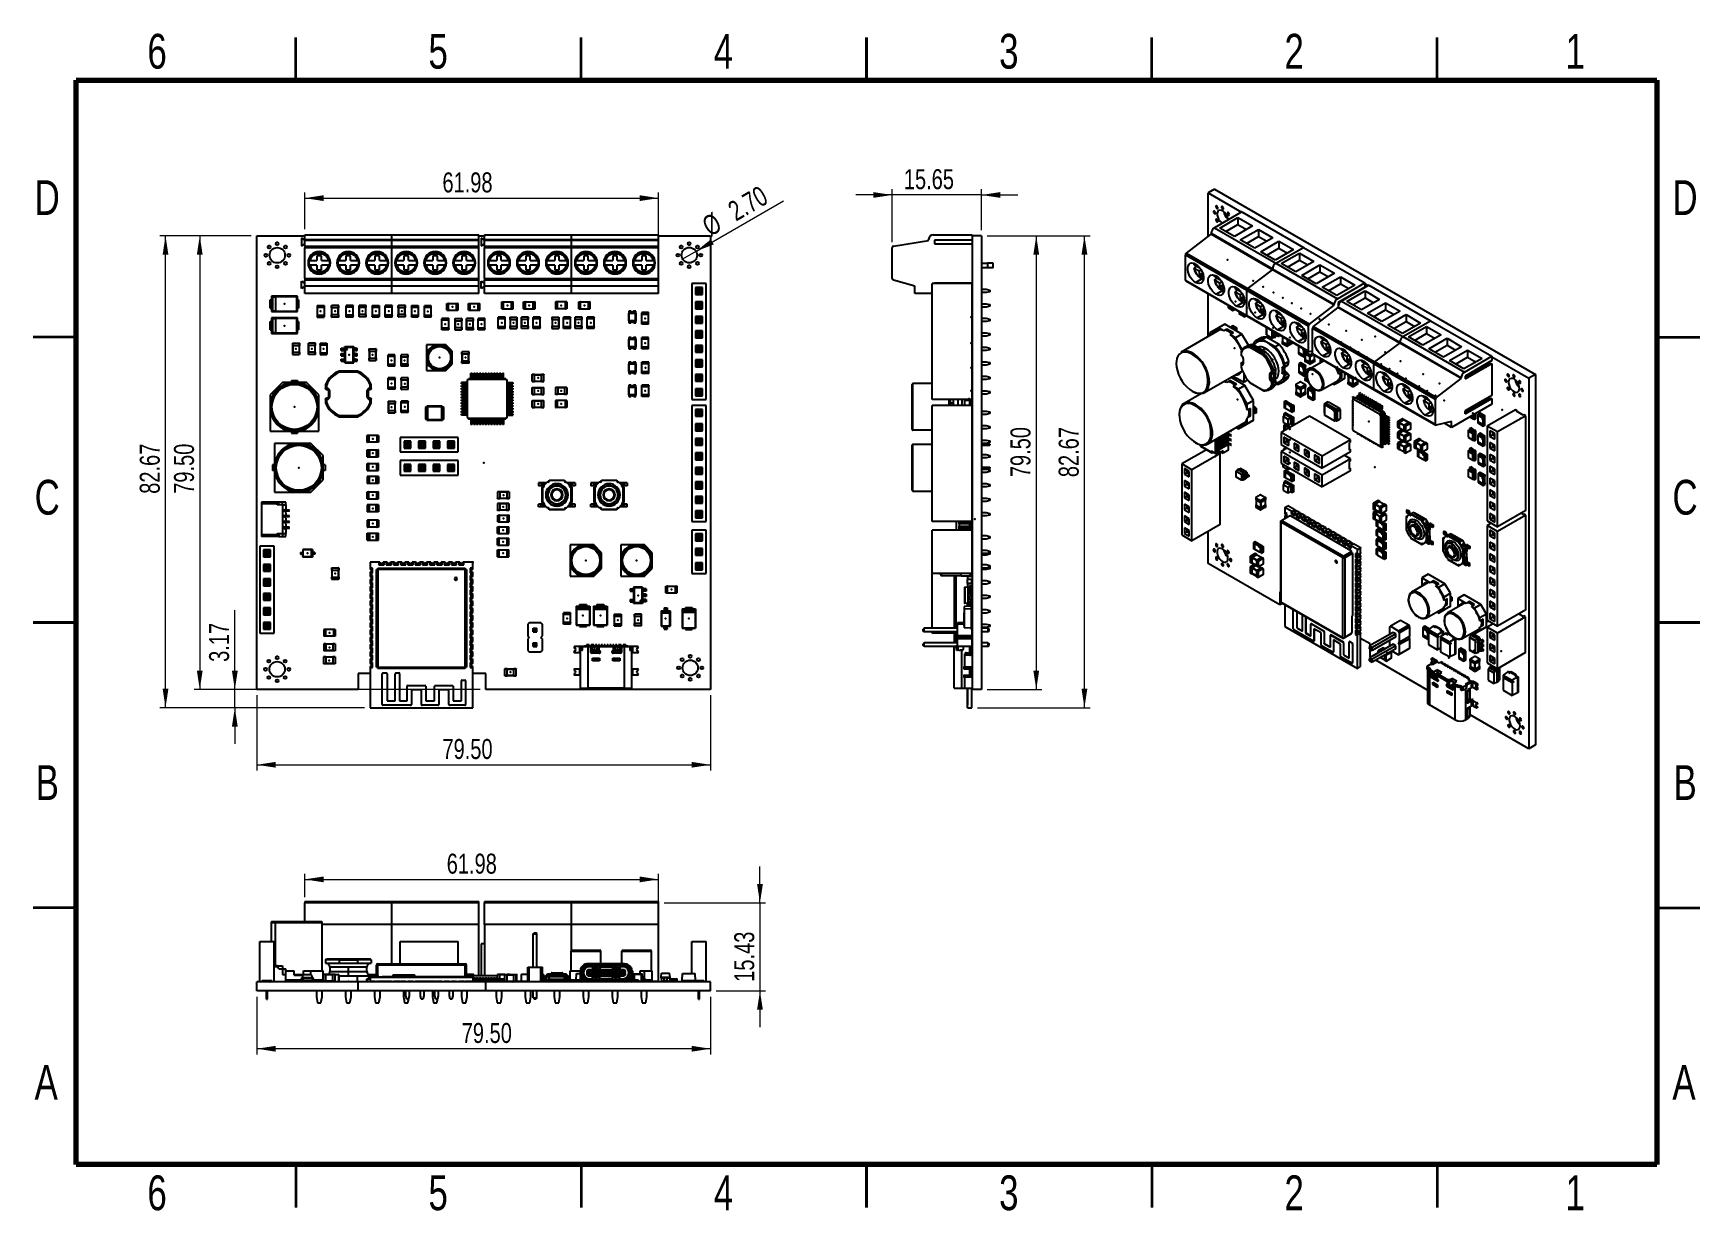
# Model space of a CAD drawing. Header units: millimetres. Extents: x 2 to 294, y 2 to 208.
import ezdxf

# ---------------------------------------------------------------- set-up
doc = ezdxf.new("R2010")
doc.units = ezdxf.units.MM
doc.header["$PDSIZE"] = -1
doc.styles.add('SLDTEXTSTYLE0', font='TXT', dxfattribs={"width": 0.75})
doc.dimstyles.new('SLDDIMSTYLE0', dxfattribs={"dimtxt": 3.5, "dimasz": 3.302, "dimexe": 0, "dimexo": 0.0625, "dimgap": 0.875, "dimtad": 1, "dimrnd": 1e-09, "dimzin": 4, "dimdsep": 46, "dimtxsty": 'SLDTEXTSTYLE0', "dimsah": 1, "dimcen": 0.09, "dimadec": 0, "dimazin": 1, "dimtfac": 1, "dimtofl": 0, "dimtmove": 0, "dimatfit": 3, "dimfxl": 1, "dimfrac": 2, "dimtolj": 1, "dimtzin": 12, "dimarcsym": 0})
doc.dimstyles.new('SLDDIMSTYLE1', dxfattribs={"dimtxt": 3.5, "dimasz": 3.302, "dimexe": 0, "dimexo": 0.0625, "dimgap": 0.875, "dimtad": 1, "dimrnd": 1e-09, "dimzin": 12, "dimdsep": 46, "dimtxsty": 'SLDTEXTSTYLE0', "dimsah": 1, "dimcen": 0.09, "dimadec": 0, "dimazin": 3, "dimtfac": 1, "dimtmove": 0, "dimatfit": 0, "dimfxl": 1, "dimfrac": 2, "dimtolj": 1, "dimtzin": 12, "dimarcsym": 0})
doc.dimstyles.new('SLDDIMSTYLE2', dxfattribs={"dimtxt": 3.5, "dimasz": 3.302, "dimexe": 0, "dimexo": 0.0625, "dimgap": 0.875, "dimtad": 1, "dimrnd": 1e-09, "dimzin": 4, "dimdsep": 46, "dimtxsty": 'SLDTEXTSTYLE0', "dimblk1": 'NONE', "dimsah": 1, "dimcen": 0, "dimadec": 0, "dimazin": 1, "dimtfac": 1, "dimtmove": 0, "dimatfit": 3, "dimldrblk": 'NONE', "dimfxl": 1, "dimfrac": 2, "dimtolj": 1, "dimtzin": 12, "dimarcsym": 0})
doc.dimstyles.new('SLDDIMSTYLE3', dxfattribs={"dimtxt": 3.5, "dimasz": 3.302, "dimexe": 0, "dimexo": 0.0625, "dimgap": 0.875, "dimtad": 1, "dimrnd": 1e-09, "dimzin": 12, "dimdsep": 46, "dimtxsty": 'SLDTEXTSTYLE0', "dimsah": 1, "dimcen": 0.09, "dimadec": 0, "dimazin": 3, "dimtfac": 1, "dimtofl": 0, "dimtmove": 0, "dimatfit": 3, "dimfxl": 1, "dimfrac": 2, "dimtolj": 1, "dimtzin": 12, "dimarcsym": 0})

msp = doc.modelspace()

# ---------------------------------------------------------------- texts
at = {"color": 7, "linetype": 'Continuous', "lineweight": 0, "char_height": 6.096, "attachment_point": 2, "style": 'SLDTEXTSTYLE0'}
for s, insert in [('6', (24.189, 208.114)), ('5', (73.439, 208.114)), ('4', (123.439, 208.114)), ('3', (173.439, 208.114)), ('2', (223.439, 208.114)), ('1', (272.689, 208.114)), ('D', (4.93, 182.476)), ('D', (291.93, 182.476)), ('C', (4.937, 129.976)), ('C', (291.937, 129.976)), ('B', (4.953, 79.976)), ('B', (291.953, 79.976)), ('A', (4.757, 27.476)), ('A', (291.757, 27.476)), ('6', (24.189, 8.114)), ('5', (73.439, 8.114)), ('4', (123.439, 8.114)), ('3', (173.439, 8.114)), ('2', (223.439, 8.114)), ('1', (272.689, 8.114))]:
    msp.add_mtext(s, dxfattribs=dict(at, insert=insert))

# ---------------------------------------------------------------- blocks, each defined once
blk = doc.blocks.new('_D')
at = {"color": 7, "linetype": 'Continuous', "lineweight": 0}
for p, q in [((40.66, 172.73), (30.66, 172.73)), ((31.66, 172.73), (31.66, 93.23)), ((80.8, 93.23), (30.66, 93.23))]:
    blk.add_line(p, q, dxfattribs=at)
at = {"color": 7, "linetype": 'Continuous', "lineweight": 18}
for points in [[(31.66, 172.73), (31.16, 169.43), (32.17, 169.43)], [(31.66, 93.23), (32.17, 96.53), (31.16, 96.53)]]:
    blk.add_solid(points, dxfattribs=at)
at = {"color": 7, "linetype": 'Continuous', "lineweight": 18, "insert": (27.15, 127.53), "char_height": 3.5, "attachment_point": 1, "rotation": 90, "style": 'SLDTEXTSTYLE0'}
blk.add_mtext('79.50', dxfattribs=at)
blk = doc.blocks.new('_D_1')
at = {"color": 7, "linetype": 'Continuous', "lineweight": 0}
for p, q in [((41.66, 92.23), (41.66, 79.05)), ((121.17, 92.23), (121.17, 79.05)), ((41.66, 80.05), (121.17, 80.05))]:
    blk.add_line(p, q, dxfattribs=at)
at = {"color": 7, "linetype": 'Continuous', "lineweight": 18}
for points in [[(41.66, 80.05), (44.97, 79.55), (44.97, 80.56)], [(121.17, 80.05), (117.86, 80.56), (117.86, 79.55)]]:
    blk.add_solid(points, dxfattribs=at)
at = {"color": 7, "linetype": 'Continuous', "lineweight": 18, "insert": (74.19, 84.57), "char_height": 3.5, "attachment_point": 1, "style": 'SLDTEXTSTYLE0'}
blk.add_mtext('79.50', dxfattribs=at)
blk = doc.blocks.new('_D_2')
at = {"color": 7, "linetype": 'Continuous', "lineweight": 0}
for p, q in [((37.81, 93.23), (37.81, 107.13)), ((40.66, 93.23), (36.81, 93.23)), ((37.81, 90.05), (37.81, 93.23)), ((60.51, 90.05), (36.81, 90.05)), ((37.81, 90.05), (37.81, 83.7))]:
    blk.add_line(p, q, dxfattribs=at)
at = {"color": 7, "linetype": 'Continuous', "lineweight": 18}
for points in [[(37.81, 93.23), (38.32, 96.53), (37.3, 96.53)], [(37.81, 90.05), (37.3, 86.75), (38.32, 86.75)]]:
    blk.add_solid(points, dxfattribs=at)
at = {"color": 7, "linetype": 'Continuous', "lineweight": 18, "insert": (33.3, 98.08), "char_height": 3.5, "attachment_point": 1, "rotation": 90, "style": 'SLDTEXTSTYLE0'}
blk.add_mtext('3.17', dxfattribs=at)
blk = doc.blocks.new('_D_3')
at = {"color": 7, "linetype": 'Continuous', "lineweight": 0}
for q in [(133.96, 178.86), (116.28, 168.66)]:
    blk.add_line((118.62, 170.01), q, dxfattribs=at)
at = {"color": 7, "linetype": 'Continuous', "lineweight": 18}
blk.add_solid([(118.62, 170.01), (121.73, 171.22), (121.22, 172.1)], dxfattribs=at)
at = {"color": 7, "linetype": 'Continuous', "lineweight": 18, "char_height": 3.5, "attachment_point": 1, "rotation": 30, "style": 'SLDTEXTSTYLE0'}
for s, insert in [('2.70', (123.87, 178.23)), ('%%c', (119.33, 175.55))]:
    blk.add_mtext(s, dxfattribs=dict(at, insert=insert))
blk = doc.blocks.new('_None')
blk = doc.blocks.new('_D_4')
at = {"color": 7, "linetype": 'Continuous', "lineweight": 0}
for p, q in [((40.66, 172.73), (24.66, 172.73)), ((25.66, 90.05), (25.66, 172.73)), ((60.51, 90.05), (24.66, 90.05))]:
    blk.add_line(p, q, dxfattribs=at)
at = {"color": 7, "linetype": 'Continuous', "lineweight": 18}
for points in [[(25.66, 172.73), (25.16, 169.43), (26.17, 169.43)], [(25.66, 90.05), (26.17, 93.36), (25.16, 93.36)]]:
    blk.add_solid(points, dxfattribs=at)
at = {"color": 7, "linetype": 'Continuous', "lineweight": 18, "insert": (21.15, 127.53), "char_height": 3.5, "attachment_point": 1, "rotation": 90, "style": 'SLDTEXTSTYLE0'}
blk.add_mtext('82.67', dxfattribs=at)
blk = doc.blocks.new('_D_5')
at = {"color": 7, "linetype": 'Continuous', "lineweight": 0}
for p, q in [((50.07, 173.9), (50.07, 180.33)), ((50.07, 179.33), (112.04, 179.33)), ((112.04, 172.9), (112.04, 180.33))]:
    blk.add_line(p, q, dxfattribs=at)
at = {"color": 7, "linetype": 'Continuous', "lineweight": 18}
for points in [[(50.07, 179.33), (53.37, 178.82), (53.37, 179.84)], [(112.04, 179.33), (108.74, 179.84), (108.74, 178.82)]]:
    blk.add_solid(points, dxfattribs=at)
at = {"color": 7, "linetype": 'Continuous', "lineweight": 18, "insert": (74.19, 183.84), "char_height": 3.5, "attachment_point": 1, "style": 'SLDTEXTSTYLE0'}
blk.add_mtext('61.98', dxfattribs=at)
blk = doc.blocks.new('_D_6')
at = {"color": 7, "linetype": 'Continuous', "lineweight": 0}
for p, q in [((169.64, 172.73), (187.69, 172.73)), ((186.69, 90.05), (186.69, 172.73)), ((167.96, 90.05), (187.69, 90.05))]:
    blk.add_line(p, q, dxfattribs=at)
at = {"color": 7, "linetype": 'Continuous', "lineweight": 18}
for points in [[(186.69, 172.73), (186.18, 169.43), (187.2, 169.43)], [(186.69, 90.05), (187.2, 93.36), (186.18, 93.36)]]:
    blk.add_solid(points, dxfattribs=at)
at = {"color": 7, "linetype": 'Continuous', "lineweight": 18, "insert": (182.18, 130.44), "char_height": 3.5, "attachment_point": 1, "rotation": 90, "style": 'SLDTEXTSTYLE0'}
blk.add_mtext('82.67', dxfattribs=at)
blk = doc.blocks.new('_D_7')
at = {"color": 7, "linetype": 'Continuous', "lineweight": 0}
for p, q in [((152.99, 179.88), (146.64, 179.88)), ((152.99, 171.64), (152.99, 180.88)), ((168.64, 179.88), (152.99, 179.88)), ((168.64, 173.73), (168.64, 180.88)), ((168.64, 179.88), (174.99, 179.88))]:
    blk.add_line(p, q, dxfattribs=at)
at = {"color": 7, "linetype": 'Continuous', "lineweight": 18}
for points in [[(152.99, 179.88), (149.69, 180.39), (149.69, 179.38)], [(168.64, 179.88), (171.94, 179.38), (171.94, 180.39)]]:
    blk.add_solid(points, dxfattribs=at)
at = {"color": 7, "linetype": 'Continuous', "lineweight": 18, "insert": (155.04, 184.4), "char_height": 3.5, "attachment_point": 1, "style": 'SLDTEXTSTYLE0'}
blk.add_mtext('15.65', dxfattribs=at)
blk = doc.blocks.new('_D_8')
at = {"color": 7, "linetype": 'Continuous', "lineweight": 0}
for p, q in [((169.64, 172.73), (179.25, 172.73)), ((178.25, 172.73), (178.25, 93.23)), ((169.64, 93.23), (179.25, 93.23))]:
    blk.add_line(p, q, dxfattribs=at)
at = {"color": 7, "linetype": 'Continuous', "lineweight": 18}
for points in [[(178.25, 172.73), (177.74, 169.43), (178.75, 169.43)], [(178.25, 93.23), (178.75, 96.53), (177.74, 96.53)]]:
    blk.add_solid(points, dxfattribs=at)
at = {"color": 7, "linetype": 'Continuous', "lineweight": 18, "insert": (173.73, 130.44), "char_height": 3.5, "attachment_point": 1, "rotation": 90, "style": 'SLDTEXTSTYLE0'}
blk.add_mtext('79.50', dxfattribs=at)
blk = doc.blocks.new('_D_9')
at = {"color": 7, "linetype": 'Continuous', "lineweight": 0}
for p, q in [((41.66, 39.42), (41.66, 29.3)), ((121.17, 39.42), (121.17, 29.3)), ((121.17, 30.3), (41.66, 30.3))]:
    blk.add_line(p, q, dxfattribs=at)
at = {"color": 7, "linetype": 'Continuous', "lineweight": 18}
for points in [[(41.66, 30.3), (44.97, 29.79), (44.97, 30.81)], [(121.17, 30.3), (117.86, 30.81), (117.86, 29.79)]]:
    blk.add_solid(points, dxfattribs=at)
at = {"color": 7, "linetype": 'Continuous', "lineweight": 18, "insert": (77.57, 34.81), "char_height": 3.5, "attachment_point": 1, "style": 'SLDTEXTSTYLE0'}
blk.add_mtext('79.50', dxfattribs=at)
blk = doc.blocks.new('_D_10')
at = {"color": 7, "linetype": 'Continuous', "lineweight": 0}
for p, q in [((129.83, 55.86), (129.83, 62.21)), ((113.04, 55.86), (130.83, 55.86)), ((129.83, 55.86), (129.83, 40.42)), ((122.17, 40.42), (130.83, 40.42)), ((129.83, 40.42), (129.83, 34.07))]:
    blk.add_line(p, q, dxfattribs=at)
at = {"color": 7, "linetype": 'Continuous', "lineweight": 18}
for points in [[(129.83, 55.86), (130.34, 59.16), (129.32, 59.16)], [(129.83, 40.42), (129.32, 37.12), (130.34, 37.12)]]:
    blk.add_solid(points, dxfattribs=at)
at = {"color": 7, "linetype": 'Continuous', "lineweight": 18, "insert": (125.32, 42.03), "char_height": 3.5, "attachment_point": 1, "rotation": 90, "style": 'SLDTEXTSTYLE0'}
blk.add_mtext('15.43', dxfattribs=at)
blk = doc.blocks.new('_D_11')
at = {"color": 7, "linetype": 'Continuous', "lineweight": 0}
for p, q in [((50.07, 56.86), (50.07, 60.97)), ((50.07, 59.97), (112.04, 59.97)), ((112.04, 53.07), (112.04, 60.97))]:
    blk.add_line(p, q, dxfattribs=at)
at = {"color": 7, "linetype": 'Continuous', "lineweight": 18}
for points in [[(50.07, 59.97), (53.37, 59.46), (53.37, 60.48)], [(112.04, 59.97), (108.74, 60.48), (108.74, 59.46)]]:
    blk.add_solid(points, dxfattribs=at)
at = {"color": 7, "linetype": 'Continuous', "lineweight": 18, "insert": (74.94, 64.48), "char_height": 3.5, "attachment_point": 1, "style": 'SLDTEXTSTYLE0'}
blk.add_mtext('61.98', dxfattribs=at)

# ---------------------------------------------------------------- dimensions: what is measured, and where the dimension line sits
at = {"color": 7, "linetype": 'Continuous', "lineweight": 18}
for base, p1, p2, dimstyle, picture, middle in [((152.992, 179.884), (168.642, 172.728), (152.992, 170.641), 'SLDDIMSTYLE1', '_D_7', (160.858, 179.884)), ((112.043, 179.33), (50.067, 172.898), (112.043, 171.898), 'SLDDIMSTYLE3', '_D_5', (80.004, 179.33)), ((121.167, 80.054), (41.665, 93.226), (121.167, 93.226), 'SLDDIMSTYLE0', '_D_1', (80.004, 80.054)), ((112.043, 59.97), (50.067, 55.856), (112.043, 52.073), 'SLDDIMSTYLE3', '_D_11', (80.758, 59.97)), ((41.665, 30.3), (121.167, 40.423), (41.665, 40.423), 'SLDDIMSTYLE0', '_D_9', (83.386, 30.3))]:
    dim = msp.add_linear_dim(base=base, p1=p1, p2=p2, dimstyle=dimstyle, dxfattribs=at)
    dim.commit()
    dim.dimension.update_dxf_attribs({"geometry": picture, "text_midpoint": middle, "dimtype": 160})
dim = msp.add_diameter_dim_2p(p1=(116.279, 168.659), p2=(118.618, 170.009), dimstyle='SLDDIMSTYLE2', dxfattribs=at)
dim.commit()
dim.dimension.update_dxf_attribs({"geometry": '_D_3', "text_midpoint": (128.021, 175.438), "dimtype": 163})
for base, p1, p2, dimstyle, picture, middle in [((25.665, 172.728), (61.507, 90.054), (41.665, 172.728), 'SLDDIMSTYLE3', '_D_4', (25.665, 133.351)), ((31.665, 93.226), (41.665, 172.728), (81.797, 93.226), 'SLDDIMSTYLE0', '_D', (31.665, 133.351)), ((186.692, 172.728), (166.957, 90.054), (168.642, 172.728), 'SLDDIMSTYLE3', '_D_6', (186.692, 136.254)), ((178.247, 93.226), (168.642, 172.728), (168.642, 93.226), 'SLDDIMSTYLE0', '_D_8', (178.247, 136.254)), ((37.809, 93.226), (61.507, 90.054), (41.665, 93.226), 'SLDDIMSTYLE1', '_D_2', (37.809, 102.601)), ((129.832, 40.423), (112.043, 55.856), (121.167, 40.423), 'SLDDIMSTYLE1', '_D_10', (129.832, 47.845))]:
    dim = msp.add_linear_dim(base=base, p1=p1, p2=p2, angle=90, dimstyle=dimstyle, dxfattribs=at)
    dim.commit()
    dim.dimension.update_dxf_attribs({"geometry": picture, "text_midpoint": middle, "dimtype": 160})

# ---------------------------------------------------------------- linework, layer by layer
at = {"color": 7, "linetype": 'Continuous', "lineweight": 35}
for p, q in [((48.5, 200), (48.5, 207.5)), ((98.5, 200), (98.5, 207.5)), ((148.5, 207.5), (148.5, 200)), ((148.5, 200), (148.5, 207.5)), ((198.5, 200), (198.5, 207.5)), ((248.5, 200), (248.5, 207.5)), ((10, 155), (2.5, 155)), ((287, 155), (294.5, 155)), ((2.5, 105), (10, 105)), ((10, 105), (2.5, 105)), ((294.5, 105), (287, 105)), ((287, 105), (294.5, 105)), ((10, 55), (2.5, 55)), ((287, 55), (294.5, 55)), ((48.5, 10), (48.5, 2.5)), ((98.5, 10), (98.5, 2.5)), ((148.5, 2.5), (148.5, 10)), ((148.5, 10), (148.5, 2.5)), ((198.5, 10), (198.5, 2.5)), ((248.5, 10), (248.5, 2.5))]:
    msp.add_line(p, q, dxfattribs=at)
at = {"color": 7, "linetype": 'Continuous', "lineweight": 70}
for p, q in [((10, 10), (10, 200)), ((10, 200), (287, 200)), ((287, 200), (287, 10)), ((287, 10), (10, 10))]:
    msp.add_line(p, q, dxfattribs=at)
at = {"color": 7, "linetype": 'Continuous', "lineweight": 25}
for p, q in [((209.497, 180.887), (208.366, 180.234)), ((208.366, 180.234), (214.187, 176.874)), ((208.366, 172.601), (208.366, 180.234)), ((209.497, 180.887), (265.714, 148.434)), ((214.272, 176.923), (209.463, 174.147)), ((210.411, 174.09), (213.593, 175.927)), ((213.593, 175.927), (216.138, 174.457)), ((213.593, 175.927), (213.593, 174.702)), ((214.272, 176.923), (225.048, 170.702)), ((41.665, 93.226), (41.665, 172.728)), ((41.665, 172.728), (50.067, 172.728)), ((49.467, 172.294), (49.467, 171.002)), ((50.067, 171.948), (49.467, 172.294)), ((50.067, 172.898), (65.307, 172.898)), ((50.067, 172.098), (50.067, 172.898)), ((65.307, 172.098), (65.307, 172.898)), ((65.307, 172.898), (80.547, 172.898)), ((80.547, 172.098), (80.547, 172.898)), ((80.547, 172.728), (81.563, 172.728)), ((80.963, 172.294), (80.963, 171.002)), ((81.563, 171.948), (80.963, 172.294)), ((81.563, 172.898), (96.803, 172.898)), ((81.563, 172.098), (81.563, 172.898)), ((96.803, 172.098), (96.803, 172.898)), ((96.803, 172.898), (112.043, 172.898)), ((112.043, 172.098), (112.043, 172.898)), ((112.043, 172.728), (121.167, 172.728)), ((121.167, 172.728), (121.167, 93.226)), ((160.192, 172.898), (166.992, 172.898)), ((166.992, 172.898), (166.992, 171.958)), ((167.042, 172.728), (167.042, 93.226)), ((168.642, 172.728), (167.042, 172.728)), ((168.642, 172.728), (168.642, 93.226)), ((204.552, 169.711), (208.898, 173.004)), ((208.898, 173.167), (219.674, 166.946)), ((208.898, 173.167), (208.898, 173.004)), ((219.674, 166.783), (208.898, 173.004)), ((209.181, 173.981), (209.409, 174.113)), ((209.181, 173.981), (209.181, 173.896)), ((209.215, 173.938), (209.181, 173.981)), ((209.463, 174.147), (220.24, 167.926)), ((212.957, 172.62), (210.411, 174.09)), ((211.472, 173.478), (213.593, 174.702)), ((216.138, 174.457), (212.957, 172.62)), ((213.593, 174.702), (215.078, 173.845)), ((214.003, 172.016), (217.185, 173.853)), ((215.064, 171.404), (217.185, 172.628)), ((219.731, 172.384), (216.549, 170.547)), ((217.185, 173.853), (219.731, 172.384)), ((217.185, 173.853), (217.185, 172.628)), ((217.185, 172.628), (218.67, 171.771)), ((49.467, 171.002), (50.067, 171.348)), ((50.067, 172.098), (65.307, 172.098)), ((50.067, 172.098), (50.067, 171.898)), ((65.307, 171.898), (50.067, 171.898)), ((50.067, 170.938), (50.067, 171.898)), ((50.067, 170.938), (50.067, 170.641)), ((50.067, 170.938), (65.307, 170.938)), ((50.067, 165.274), (50.067, 170.641)), ((65.307, 170.641), (50.067, 170.641)), ((52.607, 169.897), (52.607, 169.898)), ((52.607, 169.758), (52.607, 169.897)), ((57.687, 169.897), (57.687, 169.898)), ((57.687, 169.758), (57.687, 169.897)), ((62.767, 169.897), (62.767, 169.898)), ((62.767, 169.758), (62.767, 169.897)), ((65.307, 171.898), (65.307, 172.098)), ((65.307, 172.098), (80.547, 172.098)), ((65.307, 170.938), (65.307, 171.898)), ((80.547, 171.898), (65.307, 171.898)), ((65.307, 170.641), (65.307, 170.938)), ((65.307, 170.938), (80.547, 170.938)), ((65.307, 165.274), (65.307, 170.641)), ((80.547, 170.641), (65.307, 170.641)), ((67.847, 169.897), (67.847, 169.898)), ((67.847, 169.758), (67.847, 169.897)), ((72.927, 169.897), (72.927, 169.898)), ((72.927, 169.758), (72.927, 169.897)), ((78.007, 169.897), (78.007, 169.898)), ((78.007, 169.758), (78.007, 169.897)), ((80.547, 171.898), (80.547, 172.098)), ((80.547, 170.938), (80.547, 171.898)), ((80.547, 170.641), (80.547, 170.938)), ((80.547, 165.274), (80.547, 170.641)), ((80.963, 171.002), (81.563, 171.348)), ((81.563, 172.098), (96.803, 172.098)), ((81.563, 172.098), (81.563, 171.898)), ((96.803, 171.898), (81.563, 171.898)), ((81.563, 170.938), (81.563, 171.898)), ((81.563, 170.938), (81.563, 170.641)), ((81.563, 170.938), (96.803, 170.938)), ((96.803, 170.641), (81.563, 170.641)), ((81.563, 165.274), (81.563, 170.641)), ((84.103, 169.897), (84.103, 169.898)), ((84.103, 169.758), (84.103, 169.897)), ((89.183, 169.897), (89.183, 169.898)), ((89.183, 169.758), (89.183, 169.897)), ((94.263, 169.897), (94.263, 169.898)), ((94.263, 169.758), (94.263, 169.897)), ((96.803, 171.898), (96.803, 172.098)), ((96.803, 172.098), (112.043, 172.098)), ((96.803, 170.938), (96.803, 171.898)), ((112.043, 171.898), (96.803, 171.898)), ((96.803, 170.641), (96.803, 170.938)), ((96.803, 170.938), (112.043, 170.938)), ((96.803, 165.274), (96.803, 170.641)), ((112.043, 170.641), (96.803, 170.641)), ((99.343, 169.897), (99.343, 169.898)), ((99.343, 169.758), (99.343, 169.897)), ((104.423, 169.897), (104.423, 169.898)), ((104.423, 169.758), (104.423, 169.897)), ((109.503, 169.897), (109.503, 169.898)), ((109.503, 169.758), (109.503, 169.897)), ((112.043, 171.898), (112.043, 172.098)), ((112.043, 170.938), (112.043, 171.898)), ((112.043, 170.641), (112.043, 170.938)), ((112.043, 165.274), (112.043, 170.641)), ((152.992, 165.274), (152.992, 170.641)), ((153.245, 170.938), (159.392, 171.898)), ((159.392, 171.898), (159.392, 172.098)), ((160.392, 171.958), (160.392, 171.338)), ((166.992, 171.958), (160.392, 171.958)), ((160.392, 171.338), (166.992, 171.338)), ((166.992, 171.958), (166.992, 171.338)), ((166.992, 171.338), (166.992, 164.458)), ((215.149, 163.144), (204.372, 169.365)), ((204.372, 164.983), (204.372, 169.365)), ((204.552, 169.711), (215.328, 163.49)), ((216.549, 170.547), (214.003, 172.016)), ((217.595, 169.943), (220.777, 171.779)), ((220.141, 168.473), (217.595, 169.943)), ((218.656, 169.33), (220.777, 170.555)), ((223.323, 170.31), (220.141, 168.473)), ((220.24, 167.926), (225.048, 170.702)), ((220.777, 171.779), (223.323, 170.31)), ((220.777, 171.779), (220.777, 170.555)), ((220.777, 170.555), (222.262, 169.698)), ((221.187, 167.869), (224.369, 169.706)), ((224.369, 169.706), (226.915, 168.236)), ((224.369, 169.706), (224.369, 168.481)), ((225.048, 170.702), (235.824, 164.481)), ((50.892, 168.398), (50.807, 168.398)), ((50.807, 167.598), (50.892, 167.598)), ((50.994, 168.398), (52.207, 168.398)), ((52.207, 167.598), (50.994, 167.598)), ((53.007, 169.248), (52.207, 169.248)), ((52.207, 169.248), (52.207, 168.398)), ((52.207, 167.598), (52.207, 166.748)), ((52.207, 166.748), (53.007, 166.748)), ((53.007, 168.398), (53.007, 169.248)), ((53.007, 168.398), (54.219, 168.398)), ((53.007, 166.748), (53.007, 167.598)), ((54.219, 167.598), (53.007, 167.598)), ((54.406, 168.398), (54.321, 168.398)), ((54.321, 167.598), (54.406, 167.598)), ((55.972, 168.398), (55.887, 168.398)), ((55.887, 167.598), (55.972, 167.598)), ((56.074, 168.398), (57.287, 168.398)), ((57.287, 167.598), (56.074, 167.598)), ((58.087, 169.248), (57.287, 169.248)), ((57.287, 169.248), (57.287, 168.398)), ((57.287, 167.598), (57.287, 166.748)), ((57.287, 166.748), (58.087, 166.748)), ((58.087, 168.398), (58.087, 169.248)), ((58.087, 168.398), (59.299, 168.398)), ((58.087, 166.748), (58.087, 167.598)), ((59.299, 167.598), (58.087, 167.598)), ((59.486, 168.398), (59.401, 168.398)), ((59.401, 167.598), (59.486, 167.598)), ((61.052, 168.398), (60.967, 168.398)), ((60.967, 167.598), (61.052, 167.598)), ((61.154, 168.398), (62.367, 168.398)), ((62.367, 167.598), (61.154, 167.598)), ((63.167, 169.248), (62.367, 169.248)), ((62.367, 169.248), (62.367, 168.398)), ((62.367, 167.598), (62.367, 166.748)), ((62.367, 166.748), (63.167, 166.748)), ((63.167, 168.398), (63.167, 169.248)), ((63.167, 168.398), (64.379, 168.398)), ((63.167, 166.748), (63.167, 167.598)), ((64.379, 167.598), (63.167, 167.598)), ((64.566, 168.398), (64.481, 168.398)), ((64.481, 167.598), (64.566, 167.598)), ((66.132, 168.398), (66.047, 168.398)), ((66.047, 167.598), (66.132, 167.598)), ((66.234, 168.398), (67.447, 168.398)), ((67.447, 167.598), (66.234, 167.598)), ((68.247, 169.248), (67.447, 169.248)), ((67.447, 169.248), (67.447, 168.398)), ((67.447, 167.598), (67.447, 166.748)), ((67.447, 166.748), (68.247, 166.748)), ((68.247, 168.398), (68.247, 169.248)), ((68.247, 168.398), (69.459, 168.398)), ((68.247, 166.748), (68.247, 167.598)), ((69.459, 167.598), (68.247, 167.598)), ((69.646, 168.398), (69.561, 168.398)), ((69.561, 167.598), (69.646, 167.598)), ((71.212, 168.398), (71.127, 168.398)), ((71.127, 167.598), (71.212, 167.598)), ((71.314, 168.398), (72.527, 168.398)), ((72.527, 167.598), (71.314, 167.598)), ((73.327, 169.248), (72.527, 169.248)), ((72.527, 169.248), (72.527, 168.398)), ((72.527, 167.598), (72.527, 166.748)), ((72.527, 166.748), (73.327, 166.748)), ((73.327, 168.398), (73.327, 169.248)), ((73.327, 168.398), (74.539, 168.398)), ((74.539, 167.598), (73.327, 167.598)), ((73.327, 166.748), (73.327, 167.598)), ((74.726, 168.398), (74.641, 168.398)), ((74.641, 167.598), (74.726, 167.598)), ((76.292, 168.398), (76.207, 168.398)), ((76.207, 167.598), (76.292, 167.598)), ((76.394, 168.398), (77.607, 168.398)), ((77.607, 167.598), (76.394, 167.598)), ((78.407, 169.248), (77.607, 169.248)), ((77.607, 169.248), (77.607, 168.398)), ((77.607, 167.598), (77.607, 166.748)), ((77.607, 166.748), (78.407, 166.748)), ((78.407, 168.398), (78.407, 169.248)), ((78.407, 168.398), (79.619, 168.398)), ((78.407, 166.748), (78.407, 167.598)), ((79.619, 167.598), (78.407, 167.598)), ((79.806, 168.398), (79.721, 168.398)), ((79.721, 167.598), (79.806, 167.598)), ((82.388, 168.398), (82.303, 168.398)), ((82.303, 167.598), (82.388, 167.598)), ((82.49, 168.398), (83.703, 168.398)), ((83.703, 167.598), (82.49, 167.598)), ((84.503, 169.248), (83.703, 169.248)), ((83.703, 169.248), (83.703, 168.398)), ((83.703, 167.598), (83.703, 166.748)), ((83.703, 166.748), (84.503, 166.748)), ((84.503, 168.398), (84.503, 169.248)), ((84.503, 168.398), (85.715, 168.398)), ((85.715, 167.598), (84.503, 167.598)), ((84.503, 166.748), (84.503, 167.598)), ((85.902, 168.398), (85.817, 168.398)), ((85.817, 167.598), (85.902, 167.598)), ((87.468, 168.398), (87.383, 168.398)), ((87.383, 167.598), (87.468, 167.598)), ((87.57, 168.398), (88.783, 168.398)), ((88.783, 167.598), (87.57, 167.598)), ((89.583, 169.248), (88.783, 169.248)), ((88.783, 169.248), (88.783, 168.398)), ((88.783, 167.598), (88.783, 166.748)), ((88.783, 166.748), (89.583, 166.748)), ((89.583, 168.398), (89.583, 169.248)), ((89.583, 168.398), (90.795, 168.398)), ((89.583, 166.748), (89.583, 167.598)), ((90.795, 167.598), (89.583, 167.598)), ((90.982, 168.398), (90.897, 168.398)), ((90.897, 167.598), (90.982, 167.598)), ((92.548, 168.398), (92.463, 168.398)), ((92.463, 167.598), (92.548, 167.598)), ((92.65, 168.398), (93.863, 168.398)), ((93.863, 167.598), (92.65, 167.598)), ((94.663, 169.248), (93.863, 169.248)), ((93.863, 169.248), (93.863, 168.398)), ((93.863, 167.598), (93.863, 166.748)), ((93.863, 166.748), (94.663, 166.748)), ((94.663, 168.398), (94.663, 169.248)), ((94.663, 168.398), (95.875, 168.398)), ((95.875, 167.598), (94.663, 167.598)), ((94.663, 166.748), (94.663, 167.598)), ((96.062, 168.398), (95.977, 168.398)), ((95.977, 167.598), (96.062, 167.598)), ((97.628, 168.398), (97.543, 168.398)), ((97.543, 167.598), (97.628, 167.598)), ((97.73, 168.398), (98.943, 168.398)), ((98.943, 167.598), (97.73, 167.598)), ((99.743, 169.248), (98.943, 169.248)), ((98.943, 169.248), (98.943, 168.398)), ((98.943, 167.598), (98.943, 166.748)), ((98.943, 166.748), (99.743, 166.748)), ((99.743, 168.398), (99.743, 169.248)), ((99.743, 168.398), (100.955, 168.398)), ((100.955, 167.598), (99.743, 167.598)), ((99.743, 166.748), (99.743, 167.598)), ((101.142, 168.398), (101.057, 168.398)), ((101.057, 167.598), (101.142, 167.598)), ((102.708, 168.398), (102.623, 168.398)), ((102.623, 167.598), (102.708, 167.598)), ((102.81, 168.398), (104.023, 168.398)), ((104.023, 167.598), (102.81, 167.598)), ((104.823, 169.248), (104.023, 169.248)), ((104.023, 169.248), (104.023, 168.398)), ((104.023, 167.598), (104.023, 166.748)), ((104.023, 166.748), (104.823, 166.748)), ((104.823, 168.398), (104.823, 169.248)), ((104.823, 168.398), (106.035, 168.398)), ((106.035, 167.598), (104.823, 167.598)), ((104.823, 166.748), (104.823, 167.598)), ((106.222, 168.398), (106.137, 168.398)), ((106.137, 167.598), (106.222, 167.598)), ((107.788, 168.398), (107.703, 168.398)), ((107.703, 167.598), (107.788, 167.598)), ((107.89, 168.398), (109.103, 168.398)), ((109.103, 167.598), (107.89, 167.598)), ((109.903, 169.248), (109.103, 169.248)), ((109.103, 169.248), (109.103, 168.398)), ((109.103, 167.598), (109.103, 166.748)), ((109.103, 166.748), (109.903, 166.748)), ((109.903, 168.398), (109.903, 169.248)), ((109.903, 168.398), (111.115, 168.398)), ((109.903, 166.748), (109.903, 167.598)), ((111.115, 167.598), (109.903, 167.598)), ((111.302, 168.398), (111.217, 168.398)), ((111.217, 167.598), (111.302, 167.598)), ((167.042, 167.948), (166.992, 167.948)), ((167.042, 167.148), (166.992, 167.148)), ((168.642, 167.948), (169.692, 167.948)), ((169.692, 167.148), (168.642, 167.148)), ((169.692, 167.948), (169.692, 167.148)), ((170.692, 167.948), (169.692, 167.948)), ((170.692, 167.148), (169.692, 167.148)), ((170.692, 167.148), (170.692, 167.948)), ((205.913, 167.749), (205.955, 167.887)), ((205.923, 167.671), (206.01, 167.843)), ((205.923, 167.671), (206.78, 167.176)), ((206.78, 166.523), (205.923, 167.018)), ((206.78, 167.267), (206.78, 167.176)), ((206.78, 167.176), (206.832, 167.206)), ((206.92, 167.096), (206.78, 167.176)), ((207.156, 166.74), (206.78, 166.523)), ((206.78, 166.523), (206.78, 165.829)), ((215.328, 163.49), (219.674, 166.783)), ((219.674, 166.783), (219.674, 166.946)), ((219.674, 166.946), (230.45, 160.725)), ((230.45, 160.562), (219.674, 166.783)), ((220.24, 167.926), (231.016, 161.705)), ((223.733, 166.399), (221.187, 167.869)), ((222.248, 167.257), (224.369, 168.481)), ((226.915, 168.236), (223.733, 166.399)), ((224.369, 168.481), (225.854, 167.624)), ((224.779, 165.795), (227.961, 167.632)), ((227.961, 167.632), (230.507, 166.163)), ((227.961, 167.632), (227.961, 166.407)), ((49.467, 163.502), (49.467, 164.794)), ((49.467, 164.794), (50.067, 164.448)), ((50.067, 163.848), (49.467, 163.502)), ((50.067, 165.274), (65.307, 165.274)), ((50.067, 165.274), (50.067, 164.986)), ((65.307, 164.986), (50.067, 164.986)), ((50.067, 163.898), (50.067, 164.986)), ((65.307, 163.898), (50.067, 163.898)), ((50.067, 162.648), (50.067, 163.898)), ((52.607, 166.337), (52.607, 166.238)), ((52.607, 166.238), (52.607, 166.099)), ((52.607, 166.099), (52.607, 166.098)), ((57.687, 166.337), (57.687, 166.238)), ((57.687, 166.238), (57.687, 166.099)), ((57.687, 166.099), (57.687, 166.098)), ((62.767, 166.337), (62.767, 166.238)), ((62.767, 166.238), (62.767, 166.099)), ((62.767, 166.099), (62.767, 166.098)), ((65.307, 164.986), (65.307, 165.274)), ((65.307, 165.274), (80.547, 165.274)), ((65.307, 163.898), (65.307, 164.986)), ((80.547, 164.986), (65.307, 164.986)), ((65.307, 162.648), (65.307, 163.898)), ((80.547, 163.898), (65.307, 163.898)), ((67.847, 166.337), (67.847, 166.238)), ((67.847, 166.238), (67.847, 166.099)), ((67.847, 166.099), (67.847, 166.098)), ((72.927, 166.337), (72.927, 166.238)), ((72.927, 166.238), (72.927, 166.099)), ((72.927, 166.099), (72.927, 166.098)), ((78.007, 166.337), (78.007, 166.238)), ((78.007, 166.238), (78.007, 166.099)), ((78.007, 166.099), (78.007, 166.098)), ((80.547, 164.986), (80.547, 165.274)), ((80.547, 163.898), (80.547, 164.986)), ((80.547, 162.648), (80.547, 163.898)), ((80.963, 164.794), (81.563, 164.448)), ((80.963, 163.502), (80.963, 164.794)), ((81.563, 163.848), (80.963, 163.502)), ((81.563, 165.274), (81.563, 164.986)), ((81.563, 165.274), (96.803, 165.274)), ((96.803, 164.986), (81.563, 164.986)), ((81.563, 163.898), (81.563, 164.986)), ((96.803, 163.898), (81.563, 163.898)), ((81.563, 162.648), (81.563, 163.898)), ((84.103, 166.337), (84.103, 166.238)), ((84.103, 166.238), (84.103, 166.099)), ((84.103, 166.099), (84.103, 166.098)), ((89.183, 166.337), (89.183, 166.238)), ((89.183, 166.238), (89.183, 166.099)), ((89.183, 166.099), (89.183, 166.098)), ((94.263, 166.337), (94.263, 166.238)), ((94.263, 166.238), (94.263, 166.099)), ((94.263, 166.099), (94.263, 166.098)), ((96.803, 164.986), (96.803, 165.274)), ((96.803, 165.274), (112.043, 165.274)), ((96.803, 163.898), (96.803, 164.986)), ((112.043, 164.986), (96.803, 164.986)), ((96.803, 162.648), (96.803, 163.898)), ((112.043, 163.898), (96.803, 163.898)), ((99.343, 166.337), (99.343, 166.238)), ((99.343, 166.238), (99.343, 166.099)), ((99.343, 166.099), (99.343, 166.098)), ((104.423, 166.337), (104.423, 166.238)), ((104.423, 166.238), (104.423, 166.099)), ((104.423, 166.099), (104.423, 166.098)), ((109.503, 166.337), (109.503, 166.238)), ((109.503, 166.238), (109.503, 166.099)), ((109.503, 166.099), (109.503, 166.098)), ((112.043, 164.986), (112.043, 165.274)), ((112.043, 163.898), (112.043, 164.986)), ((112.043, 162.648), (112.043, 163.898)), ((117.89, 164.346), (117.89, 144.026)), ((120.43, 164.346), (117.89, 164.346)), ((119.76, 163.676), (118.56, 163.676)), ((118.56, 163.676), (118.56, 162.476)), ((118.56, 163.676), (118.859, 163.377)), ((119.76, 163.676), (119.461, 163.377)), ((119.76, 162.476), (119.76, 163.676)), ((120.43, 144.026), (120.43, 164.346)), ((156.992, 163.898), (153.209, 164.986)), ((156.992, 162.648), (156.992, 163.898)), ((159.992, 144.026), (159.992, 164.346)), ((166.992, 164.346), (159.992, 164.346)), ((160.392, 164.346), (160.392, 164.458)), ((166.992, 164.458), (160.392, 164.458)), ((166.992, 164.346), (166.992, 164.458)), ((166.992, 144.026), (166.992, 164.346)), ((204.372, 164.983), (215.149, 158.762)), ((204.434, 164.845), (215.211, 158.624)), ((206.168, 164.557), (207.288, 165.204)), ((207.346, 166.156), (206.78, 165.829)), ((206.78, 165.829), (207.346, 165.503)), ((207.346, 166.358), (207.346, 166.197)), ((207.346, 166.197), (207.397, 166.226)), ((207.424, 166.151), (207.346, 166.197)), ((207.346, 165.503), (207.346, 166.197)), ((209.505, 165.675), (209.547, 165.813)), ((209.515, 165.597), (209.602, 165.769)), ((209.515, 165.597), (210.372, 165.103)), ((210.372, 164.449), (209.515, 164.944)), ((210.372, 165.193), (210.372, 165.103)), ((210.372, 165.103), (210.424, 165.133)), ((210.512, 165.022), (210.372, 165.103)), ((210.748, 164.667), (210.372, 164.449)), ((210.372, 164.449), (210.372, 163.755)), ((210.938, 164.082), (210.372, 163.755)), ((210.372, 163.755), (210.938, 163.429)), ((210.938, 164.284), (210.938, 164.123)), ((210.938, 164.123), (210.989, 164.153)), ((211.016, 164.078), (210.938, 164.123)), ((210.938, 163.429), (210.938, 164.123)), ((213.097, 163.602), (213.139, 163.74)), ((213.107, 163.524), (213.194, 163.696)), ((213.107, 163.524), (213.964, 163.029)), ((227.325, 164.326), (224.779, 165.795)), ((225.84, 165.183), (227.961, 166.407)), ((230.507, 166.163), (227.325, 164.326)), ((227.961, 166.407), (229.446, 165.55)), ((228.371, 163.722), (231.553, 165.558)), ((230.917, 162.252), (228.371, 163.722)), ((229.432, 163.109), (231.553, 164.334)), ((234.099, 164.089), (230.917, 162.252)), ((231.016, 161.705), (235.824, 164.481)), ((235.824, 163.713), (231.157, 161.019)), ((231.553, 165.558), (234.099, 164.089)), ((231.553, 165.558), (231.553, 164.334)), ((231.553, 164.334), (233.038, 163.477)), ((236.543, 164.066), (231.734, 161.29)), ((235.824, 164.481), (235.824, 163.713)), ((235.824, 164.383), (236.458, 164.017)), ((236.543, 164.066), (247.319, 157.845)), ((43.991, 160.04), (43.991, 161.54)), ((43.991, 161.54), (44.137, 161.54)), ((44.137, 160.04), (44.137, 161.54)), ((44.137, 161.54), (44.211, 161.54)), ((44.211, 162.14), (44.296, 162.054)), ((48.771, 162.14), (44.211, 162.14)), ((44.211, 162.14), (44.211, 159.44)), ((48.685, 162.054), (44.296, 162.054)), ((44.296, 162.054), (44.296, 159.526)), ((44.982, 161.968), (44.382, 161.968)), ((44.382, 161.968), (44.382, 159.612)), ((44.982, 159.612), (44.982, 161.968)), ((48.771, 162.14), (48.685, 162.054)), ((48.685, 159.526), (48.685, 162.054)), ((48.771, 159.44), (48.771, 162.14)), ((48.771, 161.54), (48.844, 161.54)), ((48.844, 161.54), (48.844, 160.04)), ((48.991, 161.54), (48.844, 161.54)), ((48.991, 161.54), (48.991, 160.04)), ((65.307, 162.648), (50.067, 162.648)), ((80.547, 162.648), (65.307, 162.648)), ((74.955, 159.682), (74.955, 160.882)), ((74.955, 160.882), (75, 160.882)), ((75, 159.682), (75, 160.882)), ((75, 160.882), (75.21, 160.882)), ((75.21, 159.682), (75.21, 160.882)), ((75.255, 160.882), (75.21, 160.882)), ((75.255, 160.882), (76.655, 160.882)), ((75.255, 159.682), (75.255, 160.882)), ((76.655, 159.682), (76.655, 160.882)), ((76.655, 160.882), (76.7, 160.882)), ((76.7, 159.682), (76.7, 160.882)), ((76.7, 160.882), (76.91, 160.882)), ((76.91, 159.682), (76.91, 160.882)), ((76.955, 160.882), (76.91, 160.882)), ((76.955, 159.682), (76.955, 160.882)), ((78.765, 159.682), (78.765, 160.882)), ((78.765, 160.882), (78.81, 160.882)), ((78.81, 159.682), (78.81, 160.882)), ((78.81, 160.882), (79.02, 160.882)), ((79.02, 159.682), (79.02, 160.882)), ((79.065, 160.882), (79.02, 160.882)), ((79.065, 160.882), (80.465, 160.882)), ((79.065, 159.682), (79.065, 160.882)), ((80.465, 160.882), (80.51, 160.882)), ((80.465, 159.682), (80.465, 160.882)), ((80.51, 159.682), (80.51, 160.882)), ((80.51, 160.882), (80.72, 160.882)), ((80.72, 159.682), (80.72, 160.882)), ((80.765, 160.882), (80.72, 160.882)), ((80.765, 159.682), (80.765, 160.882)), ((96.803, 162.648), (81.563, 162.648)), ((84.607, 159.936), (84.607, 161.136)), ((84.607, 161.136), (84.652, 161.136)), ((84.652, 159.936), (84.652, 161.136)), ((84.652, 161.136), (84.862, 161.136)), ((84.862, 159.936), (84.862, 161.136)), ((84.907, 161.136), (84.862, 161.136)), ((84.907, 161.136), (86.307, 161.136)), ((84.907, 159.936), (84.907, 161.136)), ((86.307, 159.936), (86.307, 161.136)), ((86.307, 161.136), (86.352, 161.136)), ((86.352, 159.936), (86.352, 161.136)), ((86.352, 161.136), (86.562, 161.136)), ((86.562, 159.936), (86.562, 161.136)), ((86.607, 161.136), (86.562, 161.136)), ((86.607, 159.936), (86.607, 161.136)), ((88.417, 159.936), (88.417, 161.136)), ((88.417, 161.136), (88.462, 161.136)), ((88.462, 159.936), (88.462, 161.136)), ((88.462, 161.136), (88.672, 161.136)), ((88.672, 159.936), (88.672, 161.136)), ((88.717, 161.136), (88.672, 161.136)), ((88.717, 159.936), (88.717, 161.136)), ((88.717, 161.136), (90.117, 161.136)), ((90.117, 161.136), (90.162, 161.136)), ((90.117, 159.936), (90.117, 161.136)), ((90.162, 159.936), (90.162, 161.136)), ((90.162, 161.136), (90.372, 161.136)), ((90.372, 159.936), (90.372, 161.136)), ((90.417, 161.136), (90.372, 161.136)), ((90.417, 159.936), (90.417, 161.136)), ((94.005, 161.136), (94.05, 161.136)), ((94.005, 161.136), (94.005, 159.936)), ((94.05, 161.136), (94.05, 159.936)), ((94.26, 161.136), (94.05, 161.136)), ((94.26, 161.136), (94.26, 159.936)), ((94.305, 161.136), (94.26, 161.136)), ((94.305, 161.136), (94.305, 159.936)), ((95.705, 161.136), (94.305, 161.136)), ((95.705, 161.136), (95.705, 159.936)), ((95.705, 161.136), (95.75, 161.136)), ((95.75, 161.136), (95.75, 159.936)), ((95.96, 161.136), (95.75, 161.136)), ((95.96, 161.136), (95.96, 159.936)), ((96.005, 161.136), (95.96, 161.136)), ((96.005, 161.136), (96.005, 159.936)), ((112.043, 162.648), (96.803, 162.648)), ((98.069, 159.936), (98.069, 161.136)), ((98.069, 161.136), (98.114, 161.136)), ((98.114, 159.936), (98.114, 161.136)), ((98.114, 161.136), (98.324, 161.136)), ((98.324, 159.936), (98.324, 161.136)), ((98.369, 161.136), (98.324, 161.136)), ((98.369, 161.136), (99.769, 161.136)), ((98.369, 159.936), (98.369, 161.136)), ((99.769, 159.936), (99.769, 161.136)), ((99.769, 161.136), (99.814, 161.136)), ((99.814, 159.936), (99.814, 161.136)), ((99.814, 161.136), (100.024, 161.136)), ((100.024, 159.936), (100.024, 161.136)), ((100.069, 161.136), (100.024, 161.136)), ((100.069, 159.936), (100.069, 161.136)), ((118.56, 162.476), (118.859, 162.775)), ((118.56, 162.476), (119.76, 162.476)), ((119.76, 161.136), (118.56, 161.136)), ((118.56, 161.136), (118.56, 159.936)), ((118.56, 161.136), (118.859, 160.837)), ((118.859, 163.377), (118.859, 162.775)), ((119.461, 163.377), (118.859, 163.377)), ((118.859, 162.775), (119.461, 162.775)), ((118.859, 160.837), (118.859, 160.235)), ((119.461, 160.837), (118.859, 160.837)), ((119.46, 163.376), (118.86, 163.376)), ((118.86, 163.376), (118.86, 162.776)), ((118.86, 162.776), (119.46, 162.776)), ((119.46, 160.836), (118.86, 160.836)), ((118.86, 160.836), (118.86, 160.236)), ((119.06, 163.326), (119.06, 163.376)), ((119.06, 163.326), (119.26, 163.326)), ((119.06, 162.826), (119.06, 163.326)), ((119.06, 162.826), (119.26, 162.826)), ((119.06, 162.776), (119.06, 162.826)), ((119.06, 160.786), (119.06, 160.836)), ((119.06, 160.786), (119.26, 160.786)), ((119.06, 160.286), (119.06, 160.786)), ((119.26, 163.326), (119.26, 163.376)), ((119.26, 162.826), (119.26, 163.326)), ((119.26, 162.776), (119.26, 162.826)), ((119.26, 160.786), (119.26, 160.836)), ((119.26, 160.286), (119.26, 160.786)), ((119.46, 162.776), (119.46, 163.376)), ((119.46, 160.236), (119.46, 160.836)), ((119.461, 162.775), (119.461, 163.377)), ((119.76, 162.476), (119.461, 162.775)), ((119.76, 161.136), (119.461, 160.837)), ((119.461, 160.235), (119.461, 160.837)), ((119.76, 159.936), (119.76, 161.136)), ((159.992, 162.648), (156.992, 162.648)), ((166.992, 163.376), (167.042, 163.376)), ((167.042, 162.776), (166.992, 162.776)), ((166.992, 160.836), (167.042, 160.836)), ((168.642, 163.376), (169.492, 163.376)), ((169.492, 162.776), (168.642, 162.776)), ((168.642, 160.836), (169.492, 160.836)), ((169.492, 163.376), (170.092, 163.226)), ((170.092, 162.926), (169.492, 162.776)), ((169.492, 160.836), (170.092, 160.686)), ((170.092, 163.226), (170.092, 162.926)), ((170.092, 160.686), (170.092, 160.386)), ((208.366, 155.103), (208.366, 162.576)), ((209.76, 162.484), (210.88, 163.13)), ((213.964, 162.376), (213.107, 162.871)), ((213.352, 160.41), (214.472, 161.056)), ((213.964, 163.119), (213.964, 163.029)), ((213.964, 163.029), (214.016, 163.059)), ((214.104, 162.948), (213.964, 163.029)), ((214.34, 162.593), (213.964, 162.376)), ((213.964, 162.376), (213.964, 161.682)), ((214.53, 162.008), (213.964, 161.682)), ((213.964, 161.682), (214.53, 161.355)), ((214.53, 162.21), (214.53, 162.049)), ((214.53, 162.049), (214.582, 162.079)), ((214.608, 162.004), (214.53, 162.049)), ((214.53, 161.355), (214.53, 162.049)), ((215.149, 158.762), (215.149, 163.144)), ((225.925, 156.923), (215.149, 163.144)), ((215.328, 163.49), (226.104, 157.269)), ((216.689, 161.528), (216.731, 161.666)), ((216.699, 161.45), (216.786, 161.622)), ((216.699, 161.45), (217.556, 160.955)), ((217.556, 160.302), (216.699, 160.797)), ((217.556, 161.046), (217.556, 160.955)), ((217.556, 160.955), (217.608, 160.985)), ((217.696, 160.875), (217.556, 160.955)), ((230.45, 160.562), (230.45, 160.725)), ((231.157, 161.019), (231.157, 160.513)), ((231.157, 160.727), (231.303, 160.811)), ((231.452, 161.124), (231.68, 161.256)), ((231.452, 161.124), (231.452, 161.039)), ((231.486, 161.081), (231.452, 161.124)), ((231.734, 161.29), (242.511, 155.069)), ((232.682, 161.233), (235.864, 163.07)), ((235.228, 159.764), (232.682, 161.233)), ((233.743, 160.621), (235.864, 161.845)), ((238.41, 161.6), (235.228, 159.764)), ((235.386, 163.46), (235.386, 163.398)), ((235.864, 163.07), (238.41, 161.6)), ((235.864, 163.07), (235.864, 161.845)), ((235.864, 161.845), (237.349, 160.988)), ((236.274, 159.159), (239.456, 160.996)), ((239.456, 160.996), (242.002, 159.527)), ((239.456, 160.996), (239.456, 159.772)), ((43.991, 160.04), (44.137, 160.04)), ((43.991, 156.23), (43.991, 157.73)), ((43.991, 157.73), (44.137, 157.73)), ((44.211, 160.04), (44.137, 160.04)), ((44.137, 156.23), (44.137, 157.73)), ((44.137, 157.73), (44.211, 157.73)), ((44.211, 159.44), (44.296, 159.526)), ((44.211, 159.44), (48.771, 159.44)), ((44.211, 158.33), (44.296, 158.244)), ((48.771, 158.33), (44.211, 158.33)), ((44.211, 158.33), (44.211, 155.63)), ((44.296, 159.526), (48.685, 159.526)), ((48.685, 158.244), (44.296, 158.244)), ((44.296, 158.244), (44.296, 155.716)), ((44.382, 159.612), (44.982, 159.612)), ((44.382, 158.158), (44.382, 155.802)), ((44.982, 158.158), (44.382, 158.158)), ((44.982, 155.802), (44.982, 158.158)), ((48.771, 159.44), (48.685, 159.526)), ((48.771, 158.33), (48.685, 158.244)), ((48.685, 155.716), (48.685, 158.244)), ((48.844, 160.04), (48.771, 160.04)), ((48.771, 155.63), (48.771, 158.33)), ((48.771, 157.73), (48.844, 157.73)), ((48.991, 160.04), (48.844, 160.04)), ((48.844, 157.73), (48.844, 156.23)), ((48.991, 157.73), (48.844, 157.73)), ((48.991, 157.73), (48.991, 156.23)), ((52.241, 160.504), (53.441, 160.504)), ((52.241, 160.504), (52.241, 160.459)), ((52.241, 160.459), (53.441, 160.459)), ((52.241, 160.459), (52.241, 160.249)), ((52.241, 160.249), (53.441, 160.249)), ((52.241, 160.204), (52.241, 160.249)), ((52.241, 160.204), (52.241, 158.804)), ((52.241, 160.204), (53.441, 160.204)), ((52.241, 158.804), (52.241, 158.759)), ((52.241, 158.804), (53.441, 158.804)), ((52.241, 158.759), (53.441, 158.759)), ((52.241, 158.759), (52.241, 158.549)), ((52.241, 158.504), (52.241, 158.549)), ((52.241, 158.549), (53.441, 158.549)), ((52.241, 158.504), (53.441, 158.504)), ((53.441, 160.504), (53.441, 160.459)), ((53.441, 160.459), (53.441, 160.249)), ((53.441, 160.204), (53.441, 160.249)), ((53.441, 160.204), (53.441, 158.804)), ((53.441, 158.804), (53.441, 158.759)), ((53.441, 158.759), (53.441, 158.549)), ((53.441, 158.504), (53.441, 158.549)), ((54.756, 160.104), (54.756, 160.504)), ((54.756, 160.504), (54.796, 160.504)), ((54.756, 160.104), (54.796, 160.104)), ((54.756, 158.504), (54.756, 158.904)), ((54.756, 158.904), (54.796, 158.904)), ((54.756, 158.504), (54.796, 158.504)), ((54.796, 160.104), (54.796, 160.504)), ((55.966, 160.504), (54.796, 160.504)), ((55.966, 160.104), (54.796, 160.104)), ((54.796, 158.904), (54.796, 160.104)), ((54.796, 158.504), (54.796, 158.904)), ((55.966, 158.904), (54.796, 158.904)), ((55.966, 158.504), (54.796, 158.504)), ((54.836, 158.904), (54.836, 160.104)), ((55.926, 158.904), (55.926, 160.104)), ((55.966, 160.104), (55.966, 160.504)), ((56.006, 160.504), (55.966, 160.504)), ((56.006, 160.104), (55.966, 160.104)), ((55.966, 158.904), (55.966, 160.104)), ((55.966, 158.504), (55.966, 158.904)), ((56.006, 158.904), (55.966, 158.904)), ((56.006, 158.504), (55.966, 158.504)), ((56.006, 160.104), (56.006, 160.504)), ((56.006, 158.504), (56.006, 158.904)), ((57.321, 160.504), (57.321, 160.459)), ((58.521, 160.504), (57.321, 160.504)), ((58.521, 160.459), (57.321, 160.459)), ((57.321, 160.249), (57.321, 160.459)), ((58.521, 160.249), (57.321, 160.249)), ((57.321, 160.204), (57.321, 160.249)), ((57.321, 158.804), (57.321, 160.204)), ((58.521, 160.204), (57.321, 160.204)), ((57.321, 158.804), (57.321, 158.759)), ((58.521, 158.804), (57.321, 158.804)), ((58.521, 158.759), (57.321, 158.759)), ((57.321, 158.549), (57.321, 158.759)), ((58.521, 158.549), (57.321, 158.549)), ((57.321, 158.504), (57.321, 158.549)), ((58.521, 158.504), (57.321, 158.504)), ((58.521, 160.504), (58.521, 160.459)), ((58.521, 160.249), (58.521, 160.459)), ((58.521, 160.204), (58.521, 160.249)), ((58.521, 158.804), (58.521, 160.204)), ((58.521, 158.804), (58.521, 158.759)), ((58.521, 158.549), (58.521, 158.759)), ((58.521, 158.504), (58.521, 158.549)), ((59.582, 160.141), (59.582, 160.541)), ((59.582, 160.541), (59.622, 160.541)), ((59.582, 160.141), (59.622, 160.141)), ((59.582, 158.541), (59.582, 158.941)), ((59.582, 158.941), (59.622, 158.941)), ((59.582, 158.541), (59.622, 158.541)), ((59.622, 160.141), (59.622, 160.541)), ((60.792, 160.541), (59.622, 160.541)), ((60.792, 160.141), (59.622, 160.141)), ((59.622, 158.941), (59.622, 160.141)), ((59.622, 158.541), (59.622, 158.941)), ((60.792, 158.941), (59.622, 158.941)), ((60.792, 158.541), (59.622, 158.541)), ((59.662, 158.941), (59.662, 160.141)), ((60.752, 158.941), (60.752, 160.141)), ((60.792, 160.141), (60.792, 160.541)), ((60.832, 160.541), (60.792, 160.541)), ((60.832, 160.141), (60.792, 160.141)), ((60.792, 158.941), (60.792, 160.141)), ((60.792, 158.541), (60.792, 158.941)), ((60.832, 158.941), (60.792, 158.941)), ((60.832, 158.541), (60.792, 158.541)), ((60.832, 160.141), (60.832, 160.541)), ((60.832, 158.541), (60.832, 158.941)), ((61.893, 160.541), (63.093, 160.541)), ((61.893, 160.541), (61.893, 160.496)), ((61.893, 160.496), (61.893, 160.286)), ((61.893, 160.496), (63.093, 160.496)), ((61.893, 160.286), (63.093, 160.286)), ((61.893, 160.241), (61.893, 160.286)), ((61.893, 160.241), (63.093, 160.241)), ((61.893, 160.241), (61.893, 158.841)), ((61.893, 158.841), (61.893, 158.796)), ((61.893, 158.841), (63.093, 158.841)), ((61.893, 158.796), (61.893, 158.586)), ((61.893, 158.796), (63.093, 158.796)), ((61.893, 158.541), (61.893, 158.586)), ((61.893, 158.586), (63.093, 158.586)), ((61.893, 158.541), (63.093, 158.541)), ((63.093, 160.541), (63.093, 160.496)), ((63.093, 160.496), (63.093, 160.286)), ((63.093, 160.241), (63.093, 160.286)), ((63.093, 160.241), (63.093, 158.841)), ((63.093, 158.841), (63.093, 158.796)), ((63.093, 158.796), (63.093, 158.586)), ((63.093, 158.541), (63.093, 158.586)), ((64.179, 160.504), (64.179, 160.459)), ((65.379, 160.504), (64.179, 160.504)), ((65.379, 160.459), (64.179, 160.459)), ((64.179, 160.249), (64.179, 160.459)), ((64.179, 160.204), (64.179, 160.249)), ((65.379, 160.249), (64.179, 160.249)), ((64.179, 158.804), (64.179, 160.204)), ((65.379, 160.204), (64.179, 160.204)), ((64.179, 158.804), (64.179, 158.759)), ((65.379, 158.804), (64.179, 158.804)), ((65.379, 158.759), (64.179, 158.759)), ((64.179, 158.549), (64.179, 158.759)), ((64.179, 158.504), (64.179, 158.549)), ((65.379, 158.549), (64.179, 158.549)), ((65.379, 158.504), (64.179, 158.504)), ((65.379, 160.504), (65.379, 160.459)), ((65.379, 160.249), (65.379, 160.459)), ((65.379, 160.204), (65.379, 160.249)), ((65.379, 158.804), (65.379, 160.204)), ((65.379, 158.804), (65.379, 158.759)), ((65.379, 158.549), (65.379, 158.759)), ((65.379, 158.504), (65.379, 158.549)), ((66.44, 160.12), (66.44, 160.52)), ((66.44, 160.52), (66.48, 160.52)), ((66.44, 160.12), (66.48, 160.12)), ((66.44, 158.52), (66.44, 158.92)), ((66.44, 158.92), (66.48, 158.92)), ((66.44, 158.52), (66.48, 158.52)), ((66.48, 160.12), (66.48, 160.52)), ((67.65, 160.52), (66.48, 160.52)), ((67.65, 160.12), (66.48, 160.12)), ((66.48, 158.92), (66.48, 160.12)), ((66.48, 158.52), (66.48, 158.92)), ((67.65, 158.92), (66.48, 158.92)), ((67.65, 158.52), (66.48, 158.52)), ((66.52, 158.92), (66.52, 160.12)), ((67.61, 158.92), (67.61, 160.12)), ((67.65, 160.12), (67.65, 160.52)), ((67.69, 160.52), (67.65, 160.52)), ((67.69, 160.12), (67.65, 160.12)), ((67.65, 158.92), (67.65, 160.12)), ((67.65, 158.52), (67.65, 158.92)), ((67.69, 158.92), (67.65, 158.92)), ((67.69, 158.52), (67.65, 158.52)), ((67.69, 160.12), (67.69, 160.52)), ((67.69, 158.52), (67.69, 158.92)), ((68.751, 160.52), (69.951, 160.52)), ((68.751, 160.52), (68.751, 160.475)), ((68.751, 160.475), (68.751, 160.265)), ((68.751, 160.475), (69.951, 160.475)), ((68.751, 160.265), (69.951, 160.265)), ((68.751, 160.22), (68.751, 160.265)), ((68.751, 160.22), (69.951, 160.22)), ((68.751, 160.22), (68.751, 158.82)), ((68.751, 158.82), (68.751, 158.775)), ((68.751, 158.82), (69.951, 158.82)), ((68.751, 158.775), (68.751, 158.565)), ((68.751, 158.775), (69.951, 158.775)), ((68.751, 158.52), (68.751, 158.565)), ((68.751, 158.565), (69.951, 158.565)), ((68.751, 158.52), (69.951, 158.52)), ((69.951, 160.52), (69.951, 160.475)), ((69.951, 160.475), (69.951, 160.265)), ((69.951, 160.22), (69.951, 160.265)), ((69.951, 160.22), (69.951, 158.82)), ((69.951, 158.82), (69.951, 158.775)), ((69.951, 158.775), (69.951, 158.565)), ((69.951, 158.52), (69.951, 158.565)), ((71.037, 160.482), (71.037, 160.437)), ((72.237, 160.482), (71.037, 160.482)), ((72.237, 160.437), (71.037, 160.437)), ((71.037, 160.227), (71.037, 160.437)), ((71.037, 160.182), (71.037, 160.227)), ((72.237, 160.227), (71.037, 160.227)), ((72.237, 160.182), (71.037, 160.182)), ((71.037, 158.782), (71.037, 160.182)), ((72.237, 158.782), (71.037, 158.782)), ((71.037, 158.782), (71.037, 158.737)), ((72.237, 158.737), (71.037, 158.737)), ((71.037, 158.527), (71.037, 158.737)), ((72.237, 158.527), (71.037, 158.527)), ((71.037, 158.482), (71.037, 158.527)), ((72.237, 158.482), (71.037, 158.482)), ((72.237, 160.482), (72.237, 160.437)), ((72.237, 160.227), (72.237, 160.437)), ((72.237, 160.182), (72.237, 160.227)), ((72.237, 158.782), (72.237, 160.182)), ((72.237, 158.782), (72.237, 158.737)), ((72.237, 158.527), (72.237, 158.737)), ((72.237, 158.482), (72.237, 158.527)), ((75.285, 158.25), (74.085, 158.25)), ((74.085, 158.25), (74.085, 158.205)), ((75.285, 158.205), (74.085, 158.205)), ((74.085, 157.995), (74.085, 158.205)), ((74.085, 157.95), (74.085, 157.995)), ((75.285, 157.995), (74.085, 157.995)), ((75.285, 157.95), (74.085, 157.95)), ((74.085, 156.55), (74.085, 157.95)), ((74.955, 159.682), (75, 159.682)), ((75, 159.682), (75.21, 159.682)), ((75.255, 159.682), (75.21, 159.682)), ((75.255, 159.682), (76.655, 159.682)), ((75.285, 158.25), (75.285, 158.205)), ((75.285, 157.995), (75.285, 158.205)), ((75.285, 157.95), (75.285, 157.995)), ((75.285, 156.55), (75.285, 157.95)), ((76.346, 158.255), (76.386, 158.255)), ((76.346, 158.255), (76.346, 157.855)), ((76.346, 157.855), (76.386, 157.855)), ((76.386, 158.255), (76.386, 157.855)), ((76.386, 158.255), (77.556, 158.255)), ((76.386, 157.855), (77.556, 157.855)), ((76.386, 157.855), (76.386, 156.655)), ((76.426, 157.855), (76.426, 156.655)), ((76.655, 159.682), (76.7, 159.682)), ((76.7, 159.682), (76.91, 159.682)), ((76.955, 159.682), (76.91, 159.682)), ((77.516, 157.855), (77.516, 156.655)), ((77.556, 158.255), (77.556, 157.855)), ((77.596, 158.255), (77.556, 158.255)), ((77.596, 157.855), (77.556, 157.855)), ((77.556, 157.855), (77.556, 156.655)), ((77.596, 158.255), (77.596, 157.855)), ((78.378, 157.834), (78.378, 158.234)), ((78.378, 158.234), (78.418, 158.234)), ((78.378, 157.834), (78.418, 157.834)), ((78.418, 157.834), (78.418, 158.234)), ((79.588, 158.234), (78.418, 158.234)), ((79.588, 157.834), (78.418, 157.834)), ((78.418, 156.634), (78.418, 157.834)), ((78.458, 156.634), (78.458, 157.834)), ((78.765, 159.682), (78.81, 159.682)), ((78.81, 159.682), (79.02, 159.682)), ((79.065, 159.682), (79.02, 159.682)), ((79.065, 159.682), (80.465, 159.682)), ((79.548, 156.634), (79.548, 157.834)), ((79.588, 157.834), (79.588, 158.234)), ((79.628, 158.234), (79.588, 158.234)), ((79.628, 157.834), (79.588, 157.834)), ((79.588, 156.634), (79.588, 157.834)), ((79.628, 157.834), (79.628, 158.234)), ((81.635, 158.234), (80.435, 158.234)), ((80.435, 158.234), (80.435, 158.189)), ((81.635, 158.189), (80.435, 158.189)), ((80.435, 157.979), (80.435, 158.189)), ((80.435, 157.934), (80.435, 157.979)), ((81.635, 157.979), (80.435, 157.979)), ((80.435, 156.534), (80.435, 157.934)), ((81.635, 157.934), (80.435, 157.934)), ((80.465, 159.682), (80.51, 159.682)), ((80.51, 159.682), (80.72, 159.682)), ((80.765, 159.682), (80.72, 159.682)), ((81.635, 158.234), (81.635, 158.189)), ((81.635, 157.979), (81.635, 158.189)), ((81.635, 157.934), (81.635, 157.979)), ((81.635, 156.534), (81.635, 157.934)), ((85.175, 158.504), (83.975, 158.504)), ((83.975, 158.504), (83.975, 158.459)), ((85.175, 158.459), (83.975, 158.459)), ((83.975, 158.249), (83.975, 158.459)), ((85.175, 158.249), (83.975, 158.249)), ((83.975, 158.204), (83.975, 158.249)), ((85.175, 158.204), (83.975, 158.204)), ((83.975, 156.804), (83.975, 158.204)), ((84.607, 159.936), (84.652, 159.936)), ((84.652, 159.936), (84.862, 159.936)), ((84.907, 159.936), (84.862, 159.936)), ((84.907, 159.936), (86.307, 159.936)), ((85.175, 158.504), (85.175, 158.459)), ((85.175, 158.249), (85.175, 158.459)), ((85.175, 158.204), (85.175, 158.249)), ((85.175, 156.804), (85.175, 158.204)), ((85.998, 158.488), (86.038, 158.488)), ((85.998, 158.488), (85.998, 158.088)), ((85.998, 158.088), (86.038, 158.088)), ((86.038, 158.488), (86.038, 158.088)), ((86.038, 158.488), (87.208, 158.488)), ((86.038, 158.088), (87.208, 158.088)), ((86.038, 158.088), (86.038, 156.888)), ((86.078, 158.088), (86.078, 156.888)), ((86.307, 159.936), (86.352, 159.936)), ((86.352, 159.936), (86.562, 159.936)), ((86.607, 159.936), (86.562, 159.936)), ((87.168, 158.088), (87.168, 156.888)), ((87.208, 158.488), (87.208, 158.088)), ((87.248, 158.488), (87.208, 158.488)), ((87.248, 158.088), (87.208, 158.088)), ((87.208, 158.088), (87.208, 156.888)), ((87.248, 158.488), (87.248, 158.088)), ((88.03, 158.088), (88.03, 158.488)), ((88.03, 158.488), (88.07, 158.488)), ((88.03, 158.088), (88.07, 158.088)), ((88.07, 158.088), (88.07, 158.488)), ((89.24, 158.488), (88.07, 158.488)), ((89.24, 158.088), (88.07, 158.088)), ((88.07, 156.888), (88.07, 158.088)), ((88.11, 156.888), (88.11, 158.088)), ((88.417, 159.936), (88.462, 159.936)), ((88.462, 159.936), (88.672, 159.936)), ((88.717, 159.936), (88.672, 159.936)), ((88.717, 159.936), (90.117, 159.936)), ((89.2, 156.888), (89.2, 158.088)), ((89.24, 158.088), (89.24, 158.488)), ((89.28, 158.488), (89.24, 158.488)), ((89.28, 158.088), (89.24, 158.088)), ((89.24, 156.888), (89.24, 158.088)), ((89.28, 158.088), (89.28, 158.488)), ((90.087, 158.488), (90.087, 158.443)), ((91.287, 158.488), (90.087, 158.488)), ((91.287, 158.443), (90.087, 158.443)), ((90.087, 158.233), (90.087, 158.443)), ((91.287, 158.233), (90.087, 158.233)), ((90.087, 158.188), (90.087, 158.233)), ((90.087, 156.788), (90.087, 158.188)), ((91.287, 158.188), (90.087, 158.188)), ((90.117, 159.936), (90.162, 159.936)), ((90.162, 159.936), (90.372, 159.936)), ((90.417, 159.936), (90.372, 159.936)), ((91.287, 158.488), (91.287, 158.443)), ((91.287, 158.233), (91.287, 158.443)), ((91.287, 158.188), (91.287, 158.233)), ((91.287, 156.788), (91.287, 158.188)), ((93.364, 158.488), (93.404, 158.488)), ((93.364, 158.488), (93.364, 158.088)), ((93.364, 158.088), (93.404, 158.088)), ((93.404, 158.488), (93.404, 158.088)), ((93.404, 158.488), (94.574, 158.488)), ((93.404, 158.088), (94.574, 158.088)), ((93.404, 158.088), (93.404, 156.888)), ((93.444, 158.088), (93.444, 156.888)), ((94.005, 159.936), (94.05, 159.936)), ((94.26, 159.936), (94.05, 159.936)), ((94.305, 159.936), (94.26, 159.936)), ((95.705, 159.936), (94.305, 159.936)), ((94.534, 158.088), (94.534, 156.888)), ((94.574, 158.488), (94.574, 158.088)), ((94.614, 158.488), (94.574, 158.488)), ((94.614, 158.088), (94.574, 158.088)), ((94.574, 158.088), (94.574, 156.888)), ((94.614, 158.488), (94.614, 158.088)), ((96.621, 158.488), (95.421, 158.488)), ((95.421, 158.488), (95.421, 158.443)), ((96.621, 158.443), (95.421, 158.443)), ((95.421, 158.233), (95.421, 158.443)), ((96.621, 158.233), (95.421, 158.233)), ((95.421, 158.188), (95.421, 158.233)), ((96.621, 158.188), (95.421, 158.188)), ((95.421, 156.788), (95.421, 158.188)), ((95.705, 159.936), (95.75, 159.936)), ((95.96, 159.936), (95.75, 159.936)), ((96.005, 159.936), (95.96, 159.936)), ((96.621, 158.488), (96.621, 158.443)), ((96.621, 158.233), (96.621, 158.443)), ((96.621, 158.188), (96.621, 158.233)), ((96.621, 156.788), (96.621, 158.188)), ((97.428, 158.088), (97.428, 158.488)), ((97.428, 158.488), (97.468, 158.488)), ((97.428, 158.088), (97.468, 158.088)), ((97.468, 158.088), (97.468, 158.488)), ((98.638, 158.488), (97.468, 158.488)), ((98.638, 158.088), (97.468, 158.088)), ((97.468, 156.888), (97.468, 158.088)), ((97.508, 156.888), (97.508, 158.088)), ((98.069, 159.936), (98.114, 159.936)), ((98.114, 159.936), (98.324, 159.936)), ((98.369, 159.936), (98.324, 159.936)), ((98.369, 159.936), (99.769, 159.936)), ((98.598, 156.888), (98.598, 158.088)), ((98.638, 158.088), (98.638, 158.488)), ((98.678, 158.488), (98.638, 158.488)), ((98.678, 158.088), (98.638, 158.088)), ((98.638, 156.888), (98.638, 158.088)), ((98.678, 158.088), (98.678, 158.488)), ((99.58, 158.488), (99.58, 158.443)), ((100.78, 158.488), (99.58, 158.488)), ((100.78, 158.443), (99.58, 158.443)), ((99.58, 158.233), (99.58, 158.443)), ((100.78, 158.233), (99.58, 158.233)), ((99.58, 158.188), (99.58, 158.233)), ((100.78, 158.188), (99.58, 158.188)), ((99.58, 156.788), (99.58, 158.188)), ((99.769, 159.936), (99.814, 159.936)), ((99.814, 159.936), (100.024, 159.936)), ((100.069, 159.936), (100.024, 159.936)), ((100.78, 158.488), (100.78, 158.443)), ((100.78, 158.233), (100.78, 158.443)), ((100.78, 158.188), (100.78, 158.233)), ((100.78, 156.788), (100.78, 158.188)), ((106.826, 159.504), (106.826, 159.104)), ((107.051, 159.504), (106.826, 159.504)), ((106.826, 159.204), (106.826, 159.104)), ((106.845, 159.184), (106.826, 159.204)), ((107.186, 159.204), (106.826, 159.204)), ((106.826, 159.104), (106.826, 157.804)), ((106.845, 157.824), (106.826, 157.804)), ((106.826, 157.804), (107.201, 157.804)), ((106.826, 157.804), (106.826, 157.504)), ((106.845, 159.184), (108.056, 159.184)), ((106.845, 157.824), (106.845, 159.184)), ((108.056, 157.824), (106.845, 157.824)), ((106.865, 159.164), (106.865, 157.844)), ((108.036, 159.164), (106.865, 159.164)), ((106.865, 157.844), (108.036, 157.844)), ((107.101, 159.504), (107.051, 159.504)), ((107.251, 159.504), (107.101, 159.504)), ((107.27, 159.204), (107.186, 159.204)), ((107.701, 157.804), (107.201, 157.804)), ((107.201, 157.804), (107.201, 157.504)), ((107.631, 159.204), (107.27, 159.204)), ((107.715, 159.204), (107.631, 159.204)), ((107.801, 159.504), (107.651, 159.504)), ((107.701, 157.804), (108.076, 157.804)), ((107.701, 157.504), (107.701, 157.804)), ((108.076, 159.204), (107.715, 159.204)), ((107.851, 159.504), (107.801, 159.504)), ((108.076, 159.504), (107.851, 159.504)), ((108.036, 157.844), (108.036, 159.164)), ((108.056, 159.184), (108.076, 159.204)), ((108.056, 159.184), (108.056, 157.824)), ((108.056, 157.824), (108.076, 157.804)), ((108.076, 159.104), (108.076, 159.504)), ((108.076, 159.104), (108.076, 159.204)), ((108.076, 157.804), (108.076, 159.104)), ((108.076, 157.504), (108.076, 157.804)), ((109.117, 159.268), (109.117, 159.223)), ((110.317, 159.268), (109.117, 159.268)), ((110.317, 159.223), (109.117, 159.223)), ((109.117, 159.013), (109.117, 159.223)), ((109.117, 158.968), (109.117, 159.013)), ((110.317, 159.013), (109.117, 159.013)), ((110.317, 158.968), (109.117, 158.968)), ((109.117, 157.568), (109.117, 158.968)), ((110.317, 159.268), (110.317, 159.223)), ((110.317, 159.013), (110.317, 159.223)), ((110.317, 158.968), (110.317, 159.013)), ((110.317, 157.568), (110.317, 158.968)), ((118.56, 159.936), (118.859, 160.235)), ((118.56, 159.936), (119.76, 159.936)), ((119.76, 158.596), (118.56, 158.596)), ((118.56, 158.596), (118.56, 157.396)), ((118.56, 158.596), (118.859, 158.297)), ((118.56, 157.396), (118.859, 157.695)), ((118.859, 160.235), (119.461, 160.235)), ((119.461, 158.297), (118.859, 158.297)), ((118.859, 158.297), (118.859, 157.695)), ((118.859, 157.695), (119.461, 157.695)), ((118.86, 160.236), (119.46, 160.236)), ((119.46, 158.296), (118.86, 158.296)), ((118.86, 158.296), (118.86, 157.696)), ((118.86, 157.696), (119.46, 157.696)), ((119.06, 160.236), (119.06, 160.286)), ((119.06, 160.286), (119.26, 160.286)), ((119.06, 158.246), (119.06, 158.296)), ((119.06, 158.246), (119.26, 158.246)), ((119.06, 157.746), (119.06, 158.246)), ((119.06, 157.696), (119.06, 157.746)), ((119.06, 157.746), (119.26, 157.746)), ((119.26, 160.236), (119.26, 160.286)), ((119.26, 158.246), (119.26, 158.296)), ((119.26, 157.746), (119.26, 158.246)), ((119.26, 157.696), (119.26, 157.746)), ((119.46, 157.696), (119.46, 158.296)), ((119.76, 159.936), (119.461, 160.235)), ((119.76, 158.596), (119.461, 158.297)), ((119.461, 157.695), (119.461, 158.297)), ((119.76, 157.396), (119.461, 157.695)), ((119.76, 157.396), (119.76, 158.596)), ((167.042, 160.236), (166.992, 160.236)), ((166.992, 158.296), (167.042, 158.296)), ((167.042, 157.696), (166.992, 157.696)), ((169.492, 160.236), (168.642, 160.236)), ((168.642, 158.296), (169.492, 158.296)), ((169.492, 157.696), (168.642, 157.696)), ((170.092, 160.386), (169.492, 160.236)), ((169.492, 158.296), (170.092, 158.146)), ((170.092, 157.846), (169.492, 157.696)), ((170.092, 158.146), (170.092, 157.846)), ((211.871, 160.492), (211.871, 160.165)), ((211.915, 160.527), (211.882, 160.508)), ((211.882, 160.476), (212.71, 159.998)), ((211.882, 160.476), (211.882, 160.149)), ((211.882, 160.149), (212.71, 159.671)), ((211.927, 160.52), (211.927, 160.492)), ((211.939, 160.513), (211.939, 160.476)), ((211.939, 160.476), (212.71, 160.031)), ((212.71, 160.068), (212.71, 160.031)), ((212.71, 159.998), (212.71, 159.671)), ((212.766, 160.035), (212.766, 160.031)), ((212.77, 160.033), (212.766, 160.031)), ((212.799, 160.017), (212.766, 159.998)), ((212.766, 159.998), (212.766, 159.671)), ((213.082, 159.853), (212.766, 159.671)), ((213.846, 159.351), (213.846, 159.025)), ((213.89, 159.386), (213.858, 159.368)), ((214.685, 158.857), (213.858, 159.335)), ((213.858, 159.008), (213.858, 159.335)), ((214.685, 158.531), (213.858, 159.008)), ((213.903, 159.379), (213.903, 159.351)), ((213.915, 159.335), (213.915, 159.372)), ((214.685, 158.89), (213.915, 159.335)), ((214.685, 158.89), (214.685, 158.927)), ((214.685, 158.531), (214.685, 158.857)), ((214.742, 158.89), (214.742, 158.895)), ((214.746, 158.892), (214.742, 158.89)), ((214.774, 158.876), (214.742, 158.857)), ((214.742, 158.531), (214.742, 158.857)), ((215.057, 158.713), (214.742, 158.531)), ((215.149, 158.762), (225.925, 152.541)), ((215.211, 158.624), (225.987, 152.403)), ((216.945, 158.336), (218.064, 158.983)), ((217.932, 160.519), (217.556, 160.302)), ((217.556, 160.302), (217.556, 159.608)), ((218.122, 159.935), (217.556, 159.608)), ((217.556, 159.608), (218.122, 159.281)), ((218.122, 160.137), (218.122, 159.976)), ((218.122, 159.976), (218.174, 160.005)), ((218.2, 159.93), (218.122, 159.976)), ((218.122, 159.281), (218.122, 159.976)), ((220.282, 159.454), (220.323, 159.592)), ((220.291, 159.376), (220.378, 159.548)), ((220.291, 159.376), (221.148, 158.882)), ((221.148, 158.228), (220.291, 158.723)), ((221.148, 158.972), (221.148, 158.882)), ((221.148, 158.882), (221.2, 158.912)), ((221.288, 158.801), (221.148, 158.882)), ((221.524, 158.445), (221.148, 158.228)), ((221.148, 158.228), (221.148, 157.534)), ((221.714, 157.861), (221.148, 157.534)), ((221.714, 158.063), (221.714, 157.902)), ((221.714, 157.902), (221.766, 157.932)), ((221.792, 157.857), (221.714, 157.902)), ((221.714, 157.208), (221.714, 157.902)), ((226.104, 157.269), (230.45, 160.562)), ((226.823, 156.854), (231.169, 160.147)), ((231.157, 160.513), (231.198, 160.537)), ((231.169, 160.31), (241.945, 154.089)), ((231.169, 160.31), (231.169, 160.147)), ((241.945, 153.926), (231.169, 160.147)), ((238.82, 157.69), (236.274, 159.159)), ((237.335, 158.547), (239.456, 159.772)), ((242.002, 159.527), (238.82, 157.69)), ((239.456, 159.772), (240.941, 158.914)), ((239.866, 157.086), (243.048, 158.923)), ((240.927, 156.473), (243.048, 157.698)), ((242.511, 155.069), (247.319, 157.845)), ((243.048, 158.923), (245.594, 157.453)), ((243.048, 158.923), (243.048, 157.698)), ((243.048, 157.698), (244.533, 156.841)), ((247.319, 157.845), (258.095, 151.624)), ((43.991, 156.23), (44.137, 156.23)), ((44.211, 156.23), (44.137, 156.23)), ((44.211, 155.63), (44.296, 155.716)), ((44.211, 155.63), (48.771, 155.63)), ((44.296, 155.716), (48.685, 155.716)), ((44.382, 155.802), (44.982, 155.802)), ((48.771, 155.63), (48.685, 155.716)), ((48.844, 156.23), (48.771, 156.23)), ((48.991, 156.23), (48.844, 156.23)), ((74.085, 156.55), (74.085, 156.505)), ((75.285, 156.55), (74.085, 156.55)), ((75.285, 156.505), (74.085, 156.505)), ((74.085, 156.295), (74.085, 156.505)), ((74.085, 156.25), (74.085, 156.295)), ((75.285, 156.295), (74.085, 156.295)), ((75.285, 156.25), (74.085, 156.25)), ((75.285, 156.55), (75.285, 156.505)), ((75.285, 156.295), (75.285, 156.505)), ((75.285, 156.25), (75.285, 156.295)), ((76.346, 156.655), (76.346, 156.255)), ((76.346, 156.655), (76.386, 156.655)), ((76.346, 156.255), (76.386, 156.255)), ((76.386, 156.655), (76.386, 156.255)), ((76.386, 156.655), (77.556, 156.655)), ((76.386, 156.255), (77.556, 156.255)), ((77.556, 156.655), (77.556, 156.255)), ((77.596, 156.655), (77.556, 156.655)), ((77.596, 156.255), (77.556, 156.255)), ((77.596, 156.655), (77.596, 156.255)), ((78.378, 156.234), (78.378, 156.634)), ((78.378, 156.634), (78.418, 156.634)), ((78.378, 156.234), (78.418, 156.234)), ((78.418, 156.234), (78.418, 156.634)), ((79.588, 156.634), (78.418, 156.634)), ((79.588, 156.234), (78.418, 156.234)), ((79.588, 156.234), (79.588, 156.634)), ((79.628, 156.634), (79.588, 156.634)), ((79.628, 156.234), (79.588, 156.234)), ((79.628, 156.234), (79.628, 156.634)), ((81.635, 156.534), (80.435, 156.534)), ((80.435, 156.534), (80.435, 156.489)), ((81.635, 156.489), (80.435, 156.489)), ((80.435, 156.279), (80.435, 156.489)), ((81.635, 156.279), (80.435, 156.279)), ((80.435, 156.234), (80.435, 156.279)), ((81.635, 156.234), (80.435, 156.234)), ((81.635, 156.534), (81.635, 156.489)), ((81.635, 156.279), (81.635, 156.489)), ((81.635, 156.234), (81.635, 156.279)), ((83.975, 156.804), (83.975, 156.759)), ((85.175, 156.804), (83.975, 156.804)), ((85.175, 156.759), (83.975, 156.759)), ((83.975, 156.549), (83.975, 156.759)), ((85.175, 156.549), (83.975, 156.549)), ((83.975, 156.504), (83.975, 156.549)), ((85.175, 156.504), (83.975, 156.504)), ((85.175, 156.804), (85.175, 156.759)), ((85.175, 156.549), (85.175, 156.759)), ((85.175, 156.504), (85.175, 156.549)), ((85.998, 156.888), (86.038, 156.888)), ((85.998, 156.888), (85.998, 156.488)), ((85.998, 156.488), (86.038, 156.488)), ((86.038, 156.888), (86.038, 156.488)), ((86.038, 156.888), (87.208, 156.888)), ((86.038, 156.488), (87.208, 156.488)), ((87.208, 156.888), (87.208, 156.488)), ((87.248, 156.888), (87.208, 156.888)), ((87.248, 156.488), (87.208, 156.488)), ((87.248, 156.888), (87.248, 156.488)), ((88.03, 156.488), (88.03, 156.888)), ((88.03, 156.888), (88.07, 156.888)), ((88.03, 156.488), (88.07, 156.488)), ((88.07, 156.488), (88.07, 156.888)), ((89.24, 156.888), (88.07, 156.888)), ((89.24, 156.488), (88.07, 156.488)), ((89.24, 156.488), (89.24, 156.888)), ((89.28, 156.888), (89.24, 156.888)), ((89.28, 156.488), (89.24, 156.488)), ((89.28, 156.488), (89.28, 156.888)), ((90.087, 156.788), (90.087, 156.743)), ((91.287, 156.788), (90.087, 156.788)), ((91.287, 156.743), (90.087, 156.743)), ((90.087, 156.533), (90.087, 156.743)), ((91.287, 156.533), (90.087, 156.533)), ((90.087, 156.488), (90.087, 156.533)), ((91.287, 156.488), (90.087, 156.488)), ((91.287, 156.788), (91.287, 156.743)), ((91.287, 156.533), (91.287, 156.743)), ((91.287, 156.488), (91.287, 156.533)), ((93.364, 156.888), (93.364, 156.488)), ((93.364, 156.888), (93.404, 156.888)), ((93.364, 156.488), (93.404, 156.488)), ((93.404, 156.888), (93.404, 156.488)), ((93.404, 156.888), (94.574, 156.888)), ((93.404, 156.488), (94.574, 156.488)), ((94.574, 156.888), (94.574, 156.488)), ((94.614, 156.888), (94.574, 156.888)), ((94.614, 156.488), (94.574, 156.488)), ((94.614, 156.888), (94.614, 156.488)), ((96.621, 156.788), (95.421, 156.788)), ((95.421, 156.788), (95.421, 156.743)), ((96.621, 156.743), (95.421, 156.743)), ((95.421, 156.533), (95.421, 156.743)), ((96.621, 156.533), (95.421, 156.533)), ((95.421, 156.488), (95.421, 156.533)), ((96.621, 156.488), (95.421, 156.488)), ((96.621, 156.788), (96.621, 156.743)), ((96.621, 156.533), (96.621, 156.743)), ((96.621, 156.488), (96.621, 156.533)), ((97.428, 156.488), (97.428, 156.888)), ((97.428, 156.888), (97.468, 156.888)), ((97.428, 156.488), (97.468, 156.488)), ((97.468, 156.488), (97.468, 156.888)), ((98.638, 156.888), (97.468, 156.888)), ((98.638, 156.488), (97.468, 156.488)), ((98.638, 156.488), (98.638, 156.888)), ((98.678, 156.888), (98.638, 156.888)), ((98.678, 156.488), (98.638, 156.488)), ((98.678, 156.488), (98.678, 156.888)), ((99.58, 156.788), (99.58, 156.743)), ((100.78, 156.788), (99.58, 156.788)), ((100.78, 156.743), (99.58, 156.743)), ((99.58, 156.533), (99.58, 156.743)), ((99.58, 156.488), (99.58, 156.533)), ((100.78, 156.533), (99.58, 156.533)), ((100.78, 156.488), (99.58, 156.488)), ((100.78, 156.788), (100.78, 156.743)), ((100.78, 156.533), (100.78, 156.743)), ((100.78, 156.488), (100.78, 156.533)), ((106.826, 157.504), (107.201, 157.504)), ((107.051, 154.932), (106.826, 154.932)), ((106.826, 154.932), (106.826, 154.532)), ((107.101, 154.932), (107.051, 154.932)), ((107.251, 154.932), (107.101, 154.932)), ((107.251, 157.504), (107.201, 157.504)), ((107.701, 157.504), (107.651, 157.504)), ((107.801, 154.932), (107.651, 154.932)), ((107.701, 157.504), (108.076, 157.504)), ((107.851, 154.932), (107.801, 154.932)), ((108.076, 154.932), (107.851, 154.932)), ((108.076, 154.532), (108.076, 154.932)), ((109.117, 157.568), (109.117, 157.523)), ((110.317, 157.568), (109.117, 157.568)), ((110.317, 157.523), (109.117, 157.523)), ((109.117, 157.313), (109.117, 157.523)), ((109.117, 157.268), (109.117, 157.313)), ((110.317, 157.313), (109.117, 157.313)), ((110.317, 157.268), (109.117, 157.268)), ((109.117, 154.941), (109.117, 154.896)), ((110.317, 154.941), (109.117, 154.941)), ((110.317, 154.896), (109.117, 154.896)), ((109.117, 154.686), (109.117, 154.896)), ((110.317, 157.568), (110.317, 157.523)), ((110.317, 157.313), (110.317, 157.523)), ((110.317, 157.268), (110.317, 157.313)), ((110.317, 154.941), (110.317, 154.896)), ((110.317, 154.686), (110.317, 154.896)), ((118.56, 157.396), (119.76, 157.396)), ((119.76, 156.056), (118.56, 156.056)), ((118.56, 156.056), (118.56, 154.856)), ((118.56, 156.056), (118.859, 155.757)), ((118.56, 154.856), (118.859, 155.155)), ((118.56, 154.856), (119.76, 154.856)), ((118.859, 155.757), (118.859, 155.155)), ((119.461, 155.757), (118.859, 155.757)), ((118.859, 155.155), (119.461, 155.155)), ((119.46, 155.756), (118.86, 155.756)), ((118.86, 155.756), (118.86, 155.156)), ((118.86, 155.156), (119.46, 155.156)), ((119.06, 155.706), (119.06, 155.756)), ((119.06, 155.706), (119.26, 155.706)), ((119.06, 155.206), (119.06, 155.706)), ((119.06, 155.206), (119.26, 155.206)), ((119.06, 155.156), (119.06, 155.206)), ((119.26, 155.706), (119.26, 155.756)), ((119.26, 155.206), (119.26, 155.706)), ((119.26, 155.156), (119.26, 155.206)), ((119.46, 155.156), (119.46, 155.756)), ((119.76, 156.056), (119.461, 155.757)), ((119.461, 155.155), (119.461, 155.757)), ((119.76, 154.856), (119.461, 155.155)), ((119.76, 154.856), (119.76, 156.056)), ((166.992, 155.756), (167.042, 155.756)), ((167.042, 155.156), (166.992, 155.156)), ((168.642, 155.756), (169.492, 155.756)), ((169.492, 155.156), (168.642, 155.156)), ((169.492, 155.756), (170.092, 155.606)), ((170.092, 155.306), (169.492, 155.156)), ((170.092, 155.606), (170.092, 155.306)), ((210.067, 156.085), (203.632, 152.371)), ((210.154, 156.607), (208.652, 155.739)), ((208.652, 155.739), (208.652, 155.268)), ((211.286, 157.26), (210.154, 156.607)), ((211.09, 156.067), (210.154, 156.607)), ((211.655, 156.393), (211.09, 156.067)), ((214.291, 155.525), (211.286, 157.26)), ((212.79, 155.739), (211.655, 156.393)), ((212.79, 155.739), (212.224, 155.412)), ((213.159, 154.872), (212.224, 155.412)), ((212.647, 157.025), (212.435, 156.903)), ((212.435, 156.903), (213.142, 156.495)), ((212.435, 156.903), (212.435, 156.597)), ((212.557, 155.604), (212.484, 155.656)), ((212.647, 157.025), (213.354, 156.617)), ((213.354, 156.617), (213.142, 156.495)), ((213.142, 156.495), (213.142, 156.188)), ((214.291, 155.525), (213.159, 154.872)), ((214.354, 152.803), (213.159, 154.872)), ((213.354, 156.617), (213.354, 156.066)), ((215.424, 153.562), (214.291, 155.525)), ((217.517, 154.791), (216.81, 154.383)), ((218.54, 154.98), (217.833, 154.571)), ((220.803, 153.673), (218.54, 154.98)), ((218.584, 156.677), (218.584, 155.366)), ((218.584, 155.366), (219.595, 154.783)), ((218.596, 155.373), (218.596, 156.67)), ((218.596, 155.373), (219.567, 154.813)), ((219.567, 154.813), (219.567, 156.11)), ((219.618, 154.778), (219.618, 156.08)), ((219.976, 154.863), (219.618, 154.778)), ((219.976, 154.863), (219.976, 155.873)), ((220.042, 155.463), (219.976, 155.425)), ((219.976, 155.425), (220.015, 155.402)), ((219.976, 155.119), (219.976, 155.425)), ((219.976, 155.119), (220.015, 155.096)), ((220.042, 154.902), (219.976, 154.863)), ((220.015, 155.096), (220.015, 155.402)), ((220.042, 155.463), (220.042, 155.835)), ((220.042, 155.463), (220.059, 155.453)), ((220.042, 154.902), (220.238, 155.133)), ((220.042, 154.902), (220.042, 155.088)), ((220.467, 155.554), (220.059, 155.453)), ((220.445, 155.49), (220.067, 155.397)), ((220.067, 155.09), (220.067, 155.397)), ((220.445, 155.184), (220.067, 155.09)), ((220.241, 155.498), (220.241, 155.72)), ((220.248, 155.5), (220.248, 155.717)), ((220.445, 155.184), (220.445, 155.49)), ((220.497, 155.484), (220.712, 155.36)), ((220.497, 155.178), (220.497, 155.484)), ((220.497, 155.178), (220.712, 155.054)), ((220.518, 155.549), (220.779, 155.398)), ((220.537, 156.263), (221.656, 156.909)), ((220.779, 155.398), (220.712, 155.36)), ((220.712, 155.054), (220.712, 155.36)), ((220.779, 155.092), (220.712, 155.054)), ((220.779, 155.092), (220.779, 155.398)), ((221.148, 157.534), (221.714, 157.208)), ((221.41, 155.046), (221.41, 154.188)), ((221.421, 155.039), (221.421, 154.172)), ((223.874, 157.381), (223.915, 157.519)), ((223.883, 157.303), (223.97, 157.475)), ((223.883, 157.303), (224.74, 156.808)), ((224.74, 156.155), (223.883, 156.65)), ((224.129, 154.189), (225.248, 154.835)), ((224.74, 156.898), (224.74, 156.808)), ((224.74, 156.808), (224.792, 156.838)), ((224.88, 156.727), (224.74, 156.808)), ((225.116, 156.372), (224.74, 156.155)), ((224.74, 156.155), (224.74, 155.461)), ((225.306, 155.787), (224.74, 155.461)), ((224.74, 155.461), (225.306, 155.134)), ((225.306, 155.989), (225.306, 155.828)), ((225.306, 155.828), (225.358, 155.858)), ((225.384, 155.783), (225.306, 155.828)), ((225.306, 155.134), (225.306, 155.828)), ((225.925, 152.541), (225.925, 156.923)), ((237.42, 150.287), (226.643, 156.508)), ((226.643, 152.126), (226.643, 156.508)), ((226.823, 156.854), (237.599, 150.633)), ((228.184, 154.892), (228.226, 155.03)), ((228.194, 154.814), (228.281, 154.986)), ((228.194, 154.814), (229.051, 154.32)), ((242.412, 155.616), (239.866, 157.086)), ((245.594, 157.453), (242.412, 155.616)), ((242.511, 155.069), (253.287, 148.848)), ((243.458, 155.012), (246.64, 156.849)), ((246.004, 153.543), (243.458, 155.012)), ((244.519, 154.4), (246.64, 155.624)), ((249.186, 155.379), (246.004, 153.543)), ((246.64, 156.849), (249.186, 155.379)), ((246.64, 156.849), (246.64, 155.624)), ((246.64, 155.624), (248.125, 154.767)), ((247.05, 152.938), (250.232, 154.775)), ((250.232, 154.775), (252.778, 153.306)), ((250.232, 154.775), (250.232, 153.551)), ((47.898, 153.916), (47.938, 153.916)), ((47.898, 153.916), (47.898, 153.516)), ((47.898, 153.516), (47.938, 153.516)), ((47.898, 152.316), (47.938, 152.316)), ((47.898, 152.316), (47.898, 151.916)), ((47.898, 151.916), (47.938, 151.916)), ((47.938, 153.916), (47.938, 153.516)), ((47.938, 153.916), (49.108, 153.916)), ((47.938, 153.516), (49.108, 153.516)), ((47.938, 153.516), (47.938, 152.316)), ((47.938, 152.316), (47.938, 151.916)), ((47.938, 152.316), (49.108, 152.316)), ((47.938, 151.916), (49.108, 151.916)), ((47.978, 153.516), (47.978, 152.316)), ((49.068, 153.516), (49.068, 152.316)), ((49.108, 153.916), (49.108, 153.516)), ((49.148, 153.916), (49.108, 153.916)), ((49.148, 153.516), (49.108, 153.516)), ((49.108, 153.516), (49.108, 152.316)), ((49.108, 152.316), (49.108, 151.916)), ((49.148, 152.316), (49.108, 152.316)), ((49.148, 151.916), (49.108, 151.916)), ((49.148, 153.916), (49.148, 153.516)), ((49.148, 152.316), (49.148, 151.916)), ((50.692, 153.516), (50.692, 153.916)), ((50.692, 153.916), (50.732, 153.916)), ((50.692, 153.516), (50.732, 153.516)), ((50.692, 151.916), (50.692, 152.316)), ((50.692, 152.316), (50.732, 152.316)), ((50.692, 151.916), (50.732, 151.916)), ((50.732, 153.516), (50.732, 153.916)), ((51.902, 153.916), (50.732, 153.916)), ((51.902, 153.516), (50.732, 153.516)), ((50.732, 152.316), (50.732, 153.516)), ((50.732, 151.916), (50.732, 152.316)), ((51.902, 152.316), (50.732, 152.316)), ((51.902, 151.916), (50.732, 151.916)), ((50.772, 152.316), (50.772, 153.516)), ((51.862, 152.316), (51.862, 153.516)), ((51.902, 153.516), (51.902, 153.916)), ((51.942, 153.916), (51.902, 153.916)), ((51.942, 153.516), (51.902, 153.516)), ((51.902, 152.316), (51.902, 153.516)), ((51.902, 151.916), (51.902, 152.316)), ((51.942, 152.316), (51.902, 152.316)), ((51.942, 151.916), (51.902, 151.916)), ((51.942, 153.516), (51.942, 153.916)), ((51.942, 151.916), (51.942, 152.316)), ((52.749, 153.916), (53.949, 153.916)), ((52.749, 153.916), (52.749, 153.871)), ((52.749, 153.871), (53.949, 153.871)), ((52.749, 153.871), (52.749, 153.661)), ((52.749, 153.661), (53.949, 153.661)), ((52.749, 153.616), (52.749, 153.661)), ((52.749, 153.616), (53.949, 153.616)), ((52.749, 153.616), (52.749, 152.216)), ((52.749, 152.216), (53.949, 152.216)), ((52.749, 152.216), (52.749, 152.171)), ((52.749, 152.171), (53.949, 152.171)), ((52.749, 152.171), (52.749, 151.961)), ((52.749, 151.961), (53.949, 151.961)), ((52.749, 151.916), (52.749, 151.961)), ((52.749, 151.916), (53.949, 151.916)), ((53.949, 153.916), (53.949, 153.871)), ((53.949, 153.871), (53.949, 153.661)), ((53.949, 153.616), (53.949, 153.661)), ((53.949, 153.616), (53.949, 152.216)), ((53.949, 152.216), (53.949, 152.171)), ((53.949, 152.171), (53.949, 151.961)), ((53.949, 151.916), (53.949, 151.961)), ((56.469, 152.662), (56.469, 153.037)), ((56.469, 153.037), (56.773, 153.037)), ((56.469, 152.662), (56.773, 152.662)), ((56.469, 151.712), (56.469, 152.087)), ((56.469, 152.087), (56.773, 152.087)), ((56.773, 152.662), (56.773, 153.037)), ((56.773, 153.037), (56.817, 153.037)), ((56.773, 152.662), (56.817, 152.662)), ((56.773, 151.712), (56.773, 152.087)), ((56.773, 152.087), (56.817, 152.087)), ((56.817, 152.662), (56.817, 153.037)), ((56.817, 153.037), (56.97, 153.037)), ((56.817, 152.662), (56.97, 152.662)), ((56.817, 151.712), (56.817, 152.087)), ((56.817, 152.087), (56.97, 152.087)), ((56.97, 152.662), (56.97, 153.037)), ((56.97, 153.037), (57.013, 153.037)), ((56.97, 152.662), (57.013, 152.662)), ((56.97, 151.712), (56.97, 152.087)), ((56.97, 152.087), (57.013, 152.087)), ((57.013, 152.662), (57.013, 153.037)), ((57.013, 153.037), (57.069, 153.037)), ((57.013, 152.662), (57.069, 152.662)), ((57.013, 151.712), (57.013, 152.087)), ((57.013, 152.087), (57.069, 152.087)), ((57.069, 153.35), (57.143, 153.276)), ((57.069, 153.35), (58.669, 153.35)), ((57.069, 150.45), (57.069, 153.35)), ((57.069, 152.662), (57.069, 153.037)), ((57.069, 151.712), (57.069, 152.087)), ((57.143, 150.524), (57.143, 153.276)), ((57.143, 153.276), (57.182, 153.236)), ((57.143, 153.276), (58.594, 153.276)), ((57.182, 153.236), (58.555, 153.236)), ((57.182, 150.564), (57.182, 153.236)), ((58.555, 153.236), (58.594, 153.276)), ((58.555, 150.564), (58.555, 153.236)), ((58.669, 153.35), (58.594, 153.276)), ((58.594, 150.524), (58.594, 153.276)), ((58.669, 150.45), (58.669, 153.35)), ((58.669, 152.662), (58.669, 153.037)), ((58.669, 153.037), (58.724, 153.037)), ((58.669, 152.662), (58.724, 152.662)), ((58.669, 151.712), (58.669, 152.087)), ((58.669, 152.087), (58.724, 152.087)), ((58.724, 152.662), (58.724, 153.037)), ((58.767, 153.037), (58.724, 153.037)), ((58.767, 152.662), (58.724, 152.662)), ((58.724, 151.712), (58.724, 152.087)), ((58.767, 152.087), (58.724, 152.087)), ((58.767, 152.662), (58.767, 153.037)), ((58.92, 153.037), (58.767, 153.037)), ((58.92, 152.662), (58.767, 152.662)), ((58.767, 151.712), (58.767, 152.087)), ((58.92, 152.087), (58.767, 152.087)), ((58.92, 152.662), (58.92, 153.037)), ((58.964, 153.037), (58.92, 153.037)), ((58.964, 152.662), (58.92, 152.662)), ((58.92, 151.712), (58.92, 152.087)), ((58.964, 152.087), (58.92, 152.087)), ((58.964, 152.662), (58.964, 153.037)), ((58.964, 153.037), (59.269, 153.037)), ((58.964, 152.662), (59.269, 152.662)), ((58.964, 151.712), (58.964, 152.087)), ((58.964, 152.087), (59.269, 152.087)), ((59.269, 152.662), (59.269, 153.037)), ((59.269, 151.712), (59.269, 152.087)), ((61.308, 152.9), (61.348, 152.9)), ((61.308, 152.9), (61.308, 152.5)), ((61.308, 152.5), (61.348, 152.5)), ((61.348, 152.9), (61.348, 152.5)), ((61.348, 152.9), (62.518, 152.9)), ((61.348, 152.5), (62.518, 152.5)), ((61.348, 152.5), (61.348, 151.3)), ((61.388, 152.5), (61.388, 151.3)), ((62.478, 152.5), (62.478, 151.3)), ((62.518, 152.9), (62.518, 152.5)), ((62.558, 152.9), (62.518, 152.9)), ((62.558, 152.5), (62.518, 152.5)), ((62.518, 152.5), (62.518, 151.3)), ((62.558, 152.9), (62.558, 152.5)), ((65.871, 151.9), (64.671, 151.9)), ((64.671, 151.9), (64.671, 151.855)), ((65.871, 151.855), (64.671, 151.855)), ((64.671, 151.645), (64.671, 151.855)), ((65.871, 151.9), (65.871, 151.855)), ((65.871, 151.645), (65.871, 151.855)), ((66.932, 151.462), (66.932, 151.862)), ((66.932, 151.862), (66.972, 151.862)), ((66.972, 151.462), (66.972, 151.862)), ((68.142, 151.862), (66.972, 151.862)), ((68.142, 151.462), (68.142, 151.862)), ((68.182, 151.862), (68.142, 151.862)), ((68.182, 151.462), (68.182, 151.862)), ((73.083, 153.642), (71.419, 153.642)), ((71.419, 153.642), (71.419, 151.978)), ((71.419, 151.978), (71.419, 150.806)), ((74.254, 153.642), (73.083, 153.642)), ((74.794, 153.642), (74.254, 153.642)), ((75.919, 152.517), (74.794, 153.642)), ((75.919, 151.978), (75.919, 152.517)), ((75.919, 150.806), (75.919, 151.978)), ((77.616, 151.992), (77.616, 152.392)), ((77.616, 152.392), (77.656, 152.392)), ((77.616, 151.992), (77.656, 151.992)), ((77.656, 151.992), (77.656, 152.392)), ((78.826, 152.392), (77.656, 152.392)), ((78.826, 151.992), (77.656, 151.992)), ((77.656, 150.792), (77.656, 151.992)), ((77.696, 150.792), (77.696, 151.992)), ((78.786, 150.792), (78.786, 151.992)), ((78.826, 151.992), (78.826, 152.392)), ((78.866, 152.392), (78.826, 152.392)), ((78.866, 151.992), (78.826, 151.992)), ((78.826, 150.792), (78.826, 151.992)), ((78.866, 151.992), (78.866, 152.392)), ((106.826, 154.632), (106.826, 154.532)), ((106.845, 154.612), (106.826, 154.632)), ((107.186, 154.632), (106.826, 154.632)), ((106.826, 154.532), (106.826, 153.232)), ((106.845, 153.252), (106.826, 153.232)), ((106.826, 153.232), (107.201, 153.232)), ((106.826, 153.232), (106.826, 152.932)), ((106.826, 152.932), (107.201, 152.932)), ((106.845, 153.252), (106.845, 154.612)), ((106.845, 154.612), (108.056, 154.612)), ((108.056, 153.252), (106.845, 153.252)), ((106.865, 154.592), (106.865, 153.272)), ((108.036, 154.592), (106.865, 154.592)), ((106.865, 153.272), (108.036, 153.272)), ((107.27, 154.632), (107.186, 154.632)), ((107.701, 153.232), (107.201, 153.232)), ((107.201, 153.232), (107.201, 152.932)), ((107.251, 152.932), (107.201, 152.932)), ((107.631, 154.632), (107.27, 154.632)), ((107.715, 154.632), (107.631, 154.632)), ((107.701, 152.932), (107.651, 152.932)), ((107.701, 153.232), (108.076, 153.232)), ((107.701, 152.932), (107.701, 153.232)), ((107.701, 152.932), (108.076, 152.932)), ((108.076, 154.632), (107.715, 154.632)), ((108.036, 153.272), (108.036, 154.592)), ((108.056, 154.612), (108.076, 154.632)), ((108.056, 154.612), (108.056, 153.252)), ((108.056, 153.252), (108.076, 153.232)), ((108.076, 154.532), (108.076, 154.632)), ((108.076, 153.232), (108.076, 154.532)), ((108.076, 152.932), (108.076, 153.232)), ((110.317, 154.686), (109.117, 154.686)), ((109.117, 154.641), (109.117, 154.686)), ((109.117, 153.241), (109.117, 154.641)), ((110.317, 154.641), (109.117, 154.641)), ((109.117, 153.241), (109.117, 153.196)), ((110.317, 153.241), (109.117, 153.241)), ((110.317, 153.196), (109.117, 153.196)), ((109.117, 152.986), (109.117, 153.196)), ((110.317, 152.986), (109.117, 152.986)), ((109.117, 152.941), (109.117, 152.986)), ((110.317, 152.941), (109.117, 152.941)), ((110.317, 154.641), (110.317, 154.686)), ((110.317, 153.241), (110.317, 154.641)), ((110.317, 153.241), (110.317, 153.196)), ((110.317, 152.986), (110.317, 153.196)), ((110.317, 152.941), (110.317, 152.986)), ((119.76, 153.516), (118.56, 153.516)), ((118.56, 153.516), (118.56, 152.316)), ((118.56, 153.516), (118.859, 153.217)), ((118.56, 152.316), (118.859, 152.615)), ((118.56, 152.316), (119.76, 152.316)), ((118.859, 153.217), (118.859, 152.615)), ((119.461, 153.217), (118.859, 153.217)), ((118.859, 152.615), (119.461, 152.615)), ((119.46, 153.216), (118.86, 153.216)), ((118.86, 153.216), (118.86, 152.616)), ((118.86, 152.616), (119.46, 152.616)), ((119.06, 153.166), (119.06, 153.216)), ((119.06, 153.166), (119.26, 153.166)), ((119.06, 152.666), (119.06, 153.166)), ((119.06, 152.616), (119.06, 152.666)), ((119.06, 152.666), (119.26, 152.666)), ((119.26, 153.166), (119.26, 153.216)), ((119.26, 152.666), (119.26, 153.166)), ((119.26, 152.616), (119.26, 152.666)), ((119.46, 152.616), (119.46, 153.216)), ((119.76, 153.516), (119.461, 153.217)), ((119.461, 152.615), (119.461, 153.217)), ((119.76, 152.316), (119.461, 152.615)), ((119.76, 152.316), (119.76, 153.516)), ((166.992, 153.216), (167.042, 153.216)), ((167.042, 152.616), (166.992, 152.616)), ((168.642, 153.216), (169.492, 153.216)), ((169.492, 152.616), (168.642, 152.616)), ((169.492, 153.216), (170.092, 153.066)), ((170.092, 152.766), (169.492, 152.616)), ((170.092, 153.066), (170.092, 152.766)), ((214.156, 152.253), (214.156, 151.754)), ((215.219, 153.465), (214.83, 153.24)), ((217.947, 151.893), (215.739, 153.167)), ((215.853, 153.428), (216.242, 153.653)), ((218.116, 152.122), (215.853, 153.428)), ((217.373, 153), (216.242, 153.653)), ((218.504, 152.347), (217.373, 153)), ((218.964, 153.918), (217.833, 154.571)), ((218.434, 153), (217.904, 152.694)), ((218.116, 152.122), (218.504, 152.347)), ((220.095, 153.265), (218.964, 153.918)), ((220.803, 153.673), (220.095, 153.265)), ((221.353, 154.188), (221.353, 153.862)), ((221.41, 154.231), (221.365, 154.205)), ((221.365, 154.172), (222.192, 153.694)), ((221.365, 154.172), (221.365, 153.845)), ((221.365, 153.845), (222.192, 153.368)), ((221.421, 154.172), (222.192, 153.727)), ((222.192, 154.594), (222.192, 153.727)), ((222.192, 153.694), (222.192, 153.368)), ((222.249, 154.561), (222.249, 153.727)), ((222.971, 154.144), (222.249, 153.727)), ((222.999, 154.128), (222.249, 153.694)), ((223.076, 153.845), (222.249, 153.368)), ((222.249, 153.694), (222.249, 153.368)), ((223.076, 154.084), (223.076, 153.845)), ((223.088, 153.862), (223.088, 154.077)), ((224.281, 153.388), (224.28, 153.387)), ((224.28, 152.244), (224.28, 153.387)), ((225.129, 152.897), (224.28, 153.387)), ((225.129, 151.754), (224.28, 152.244)), ((225.129, 151.717), (224.28, 152.207)), ((224.28, 152.036), (224.28, 152.207)), ((225.129, 151.546), (224.28, 152.036)), ((224.289, 152.015), (225.138, 151.525)), ((225.13, 152.898), (225.129, 152.897)), ((225.129, 151.754), (225.129, 152.897)), ((225.16, 151.772), (225.16, 152.88)), ((225.33, 152.352), (225.33, 152.025)), ((225.695, 152.572), (225.341, 152.368)), ((226.169, 151.858), (225.341, 152.336)), ((225.341, 152.009), (225.341, 152.336)), ((226.169, 151.531), (225.341, 152.009)), ((225.386, 151.983), (225.386, 151.045)), ((225.398, 151.029), (225.398, 151.976)), ((225.415, 152.411), (225.415, 152.733)), ((226.643, 152.532), (226.078, 152.394)), ((226.169, 151.531), (226.169, 151.858)), ((226.645, 152.1), (226.225, 151.858)), ((226.861, 151.898), (226.225, 151.531)), ((226.225, 151.531), (226.225, 151.858)), ((226.643, 152.126), (237.42, 145.905)), ((226.705, 151.988), (237.482, 145.767)), ((229.051, 153.666), (228.194, 154.161)), ((228.439, 151.701), (229.559, 152.347)), ((229.051, 154.41), (229.051, 154.32)), ((229.051, 154.32), (229.103, 154.349)), ((229.191, 154.239), (229.051, 154.32)), ((229.427, 153.883), (229.051, 153.666)), ((229.051, 153.666), (229.051, 152.972)), ((229.617, 153.299), (229.051, 152.972)), ((229.051, 152.972), (229.617, 152.646)), ((229.617, 153.501), (229.617, 153.34)), ((229.617, 153.34), (229.668, 153.37)), ((229.695, 153.295), (229.617, 153.34)), ((229.617, 152.646), (229.617, 153.34)), ((231.776, 152.818), (231.818, 152.957)), ((231.786, 152.741), (231.873, 152.913)), ((231.786, 152.741), (232.643, 152.246)), ((232.643, 151.593), (231.786, 152.087)), ((232.643, 152.336), (232.643, 152.246)), ((232.643, 152.246), (232.695, 152.276)), ((232.783, 152.165), (232.643, 152.246)), ((237.599, 150.633), (241.945, 153.926)), ((241.945, 153.926), (241.945, 154.089)), ((241.945, 154.089), (252.721, 147.868)), ((252.721, 147.705), (241.945, 153.926)), ((249.596, 151.469), (247.05, 152.938)), ((248.111, 152.326), (250.232, 153.551)), ((252.778, 153.306), (249.596, 151.469)), ((250.232, 153.551), (251.717, 152.693)), ((250.642, 150.865), (253.824, 152.702)), ((253.824, 152.702), (256.37, 151.232)), ((253.824, 152.702), (253.824, 151.477)), ((59.303, 149.042), (56.103, 149.042)), ((56.469, 151.712), (56.773, 151.712)), ((56.469, 150.762), (56.469, 151.137)), ((56.469, 151.137), (56.773, 151.137)), ((56.469, 150.762), (56.773, 150.762)), ((56.773, 151.712), (56.817, 151.712)), ((56.773, 150.762), (56.773, 151.137)), ((56.773, 151.137), (56.817, 151.137)), ((56.773, 150.762), (56.817, 150.762)), ((56.817, 151.712), (56.97, 151.712)), ((56.817, 150.762), (56.817, 151.137)), ((56.817, 151.137), (56.97, 151.137)), ((56.817, 150.762), (56.97, 150.762)), ((56.97, 151.712), (57.013, 151.712)), ((56.97, 150.762), (56.97, 151.137)), ((56.97, 151.137), (57.013, 151.137)), ((56.97, 150.762), (57.013, 150.762)), ((57.013, 151.712), (57.069, 151.712)), ((57.013, 150.762), (57.013, 151.137)), ((57.013, 151.137), (57.069, 151.137)), ((57.013, 150.762), (57.069, 150.762)), ((57.069, 150.762), (57.069, 151.137)), ((57.069, 150.45), (57.143, 150.524)), ((57.069, 150.45), (58.669, 150.45)), ((57.143, 150.524), (57.182, 150.564)), ((57.143, 150.524), (58.594, 150.524)), ((57.182, 150.564), (58.555, 150.564)), ((58.594, 150.524), (58.555, 150.564)), ((58.669, 150.45), (58.594, 150.524)), ((58.669, 151.712), (58.724, 151.712)), ((58.669, 150.762), (58.669, 151.137)), ((58.669, 151.137), (58.724, 151.137)), ((58.669, 150.762), (58.724, 150.762)), ((58.767, 151.712), (58.724, 151.712)), ((58.724, 150.762), (58.724, 151.137)), ((58.767, 151.137), (58.724, 151.137)), ((58.767, 150.762), (58.724, 150.762)), ((58.92, 151.712), (58.767, 151.712)), ((58.767, 150.762), (58.767, 151.137)), ((58.92, 151.137), (58.767, 151.137)), ((58.92, 150.762), (58.767, 150.762)), ((58.964, 151.712), (58.92, 151.712)), ((58.92, 150.762), (58.92, 151.137)), ((58.964, 151.137), (58.92, 151.137)), ((58.964, 150.762), (58.92, 150.762)), ((58.964, 151.712), (59.269, 151.712)), ((58.964, 150.762), (58.964, 151.137)), ((58.964, 151.137), (59.269, 151.137)), ((58.964, 150.762), (59.269, 150.762)), ((59.269, 150.762), (59.269, 151.137)), ((61.308, 151.3), (61.308, 150.9)), ((61.308, 151.3), (61.348, 151.3)), ((61.308, 150.9), (61.348, 150.9)), ((61.348, 151.3), (61.348, 150.9)), ((61.348, 151.3), (62.518, 151.3)), ((61.348, 150.9), (62.518, 150.9)), ((62.518, 151.3), (62.518, 150.9)), ((62.558, 151.3), (62.518, 151.3)), ((62.558, 150.9), (62.518, 150.9)), ((62.558, 151.3), (62.558, 150.9)), ((65.871, 151.645), (64.671, 151.645)), ((64.671, 151.6), (64.671, 151.645)), ((65.871, 151.6), (64.671, 151.6)), ((64.671, 150.2), (64.671, 151.6)), ((65.871, 150.2), (64.671, 150.2)), ((64.671, 150.2), (64.671, 150.155)), ((65.871, 150.155), (64.671, 150.155)), ((64.671, 149.945), (64.671, 150.155)), ((64.671, 149.9), (64.671, 149.945)), ((65.871, 149.945), (64.671, 149.945)), ((65.871, 149.9), (64.671, 149.9)), ((65.871, 151.6), (65.871, 151.645)), ((65.871, 150.2), (65.871, 151.6)), ((65.871, 150.2), (65.871, 150.155)), ((65.871, 149.945), (65.871, 150.155)), ((65.871, 149.9), (65.871, 149.945)), ((66.932, 151.462), (66.972, 151.462)), ((66.932, 149.862), (66.932, 150.262)), ((66.932, 150.262), (66.972, 150.262)), ((66.932, 149.862), (66.972, 149.862)), ((68.142, 151.462), (66.972, 151.462)), ((66.972, 150.262), (66.972, 151.462)), ((66.972, 149.862), (66.972, 150.262)), ((68.142, 150.262), (66.972, 150.262)), ((68.142, 149.862), (66.972, 149.862)), ((67.012, 150.262), (67.012, 151.462)), ((68.102, 150.262), (68.102, 151.462)), ((68.182, 151.462), (68.142, 151.462)), ((68.142, 150.262), (68.142, 151.462)), ((68.142, 149.862), (68.142, 150.262)), ((68.182, 150.262), (68.142, 150.262)), ((68.182, 149.862), (68.142, 149.862)), ((68.182, 149.862), (68.182, 150.262)), ((71.419, 150.806), (71.419, 149.142)), ((71.419, 149.142), (73.083, 149.142)), ((71.569, 151.392), (71.719, 151.392)), ((73.083, 149.142), (74.254, 149.142)), ((74.254, 149.142), (74.794, 149.142)), ((74.794, 149.142), (75.919, 150.267)), ((75.919, 150.267), (75.919, 150.806)), ((77.616, 150.392), (77.616, 150.792)), ((77.616, 150.792), (77.656, 150.792)), ((77.616, 150.392), (77.656, 150.392)), ((77.656, 150.392), (77.656, 150.792)), ((78.826, 150.792), (77.656, 150.792)), ((78.826, 150.392), (77.656, 150.392)), ((78.826, 150.392), (78.826, 150.792)), ((78.866, 150.792), (78.826, 150.792)), ((78.866, 150.392), (78.826, 150.392)), ((78.866, 150.392), (78.866, 150.792)), ((107.051, 150.614), (106.826, 150.614)), ((106.826, 150.614), (106.826, 150.214)), ((106.826, 150.314), (106.826, 150.214)), ((106.845, 150.294), (106.826, 150.314)), ((107.186, 150.314), (106.826, 150.314)), ((106.826, 150.214), (106.826, 148.914)), ((106.845, 148.934), (106.826, 148.914)), ((106.845, 148.934), (106.845, 150.294)), ((106.845, 150.294), (108.056, 150.294)), ((108.056, 148.934), (106.845, 148.934)), ((106.865, 150.274), (106.865, 148.954)), ((108.036, 150.274), (106.865, 150.274)), ((106.865, 148.954), (108.036, 148.954)), ((107.101, 150.614), (107.051, 150.614)), ((107.251, 150.614), (107.101, 150.614)), ((107.27, 150.314), (107.186, 150.314)), ((107.631, 150.314), (107.27, 150.314)), ((107.715, 150.314), (107.631, 150.314)), ((107.801, 150.614), (107.651, 150.614)), ((108.076, 150.314), (107.715, 150.314)), ((107.851, 150.614), (107.801, 150.614)), ((108.076, 150.614), (107.851, 150.614)), ((108.036, 148.954), (108.036, 150.274)), ((108.056, 150.294), (108.076, 150.314)), ((108.056, 150.294), (108.056, 148.934)), ((108.056, 148.934), (108.076, 148.914)), ((108.076, 150.214), (108.076, 150.614)), ((108.076, 150.214), (108.076, 150.314)), ((108.076, 148.914), (108.076, 150.214)), ((109.153, 150.614), (109.153, 150.569)), ((110.353, 150.614), (109.153, 150.614)), ((110.353, 150.569), (109.153, 150.569)), ((109.153, 150.359), (109.153, 150.569)), ((110.353, 150.359), (109.153, 150.359)), ((109.153, 150.314), (109.153, 150.359)), ((109.153, 148.914), (109.153, 150.314)), ((110.353, 150.314), (109.153, 150.314)), ((110.353, 150.614), (110.353, 150.569)), ((110.353, 150.359), (110.353, 150.569)), ((110.353, 150.314), (110.353, 150.359)), ((110.353, 148.914), (110.353, 150.314)), ((118.56, 150.976), (118.56, 149.776)), ((119.76, 150.976), (118.56, 150.976)), ((118.56, 150.976), (118.859, 150.677)), ((118.56, 149.776), (118.859, 150.075)), ((118.56, 149.776), (119.76, 149.776)), ((118.859, 150.677), (118.859, 150.075)), ((119.461, 150.677), (118.859, 150.677)), ((118.859, 150.075), (119.461, 150.075)), ((119.46, 150.676), (118.86, 150.676)), ((118.86, 150.676), (118.86, 150.076)), ((118.86, 150.076), (119.46, 150.076)), ((119.06, 150.626), (119.06, 150.676)), ((119.06, 150.626), (119.26, 150.626)), ((119.06, 150.126), (119.06, 150.626)), ((119.06, 150.126), (119.26, 150.126)), ((119.06, 150.076), (119.06, 150.126)), ((119.26, 150.626), (119.26, 150.676)), ((119.26, 150.126), (119.26, 150.626)), ((119.26, 150.076), (119.26, 150.126)), ((119.46, 150.076), (119.46, 150.676)), ((119.76, 150.976), (119.461, 150.677)), ((119.461, 150.075), (119.461, 150.677)), ((119.76, 149.776), (119.461, 150.075)), ((119.76, 149.776), (119.76, 150.976)), ((166.992, 150.676), (167.042, 150.676)), ((167.042, 150.076), (166.992, 150.076)), ((168.642, 150.676), (169.492, 150.676)), ((169.492, 150.076), (168.642, 150.076)), ((169.492, 150.676), (170.092, 150.526)), ((170.092, 150.226), (169.492, 150.076)), ((170.092, 150.526), (170.092, 150.226)), ((207.732, 145.269), (214.166, 148.984)), ((214.509, 150.641), (214.154, 150.436)), ((214.156, 151.754), (214.231, 151.711)), ((214.156, 151.754), (214.156, 151.754)), ((214.156, 150.437), (214.156, 150.203)), ((214.231, 150.159), (214.156, 150.203)), ((214.156, 150.203), (214.156, 149.704)), ((214.231, 150.159), (214.373, 150.404)), ((214.509, 150.576), (214.292, 150.451)), ((214.373, 150.404), (214.292, 150.451)), ((214.509, 150.483), (214.373, 150.404)), ((214.509, 151.229), (214.509, 150.32)), ((219.53, 148.652), (219.53, 149.151)), ((219.813, 149.183), (220.202, 149.407)), ((219.813, 148.646), (219.813, 149.183)), ((220.202, 148.871), (220.202, 149.407)), ((221.55, 149.742), (221.33, 149.615)), ((221.33, 149.615), (221.33, 148.705)), ((221.851, 149.006), (221.33, 148.705)), ((221.796, 149.726), (221.733, 149.507)), ((221.733, 149.279), (221.733, 149.507)), ((221.851, 149.006), (221.733, 149.279)), ((221.753, 149.701), (222.235, 149.98)), ((222.5, 150.734), (221.793, 150.326)), ((221.793, 149.789), (221.793, 150.326)), ((222.314, 150.09), (221.793, 149.789)), ((222.314, 150.09), (222.5, 150.734)), ((225.14, 149.798), (224.291, 150.288)), ((224.291, 150.116), (224.291, 150.288)), ((225.14, 149.627), (224.291, 150.116)), ((224.31, 150.09), (224.291, 150.08)), ((225.14, 149.59), (224.291, 150.08)), ((224.291, 148.937), (224.291, 150.08)), ((225.14, 148.447), (224.291, 148.937)), ((224.301, 150.096), (225.149, 149.606)), ((224.578, 150.49), (224.323, 150.343)), ((225.172, 149.853), (224.323, 150.343)), ((225.426, 150), (224.578, 150.49)), ((225.449, 150.002), (224.6, 150.492)), ((225.16, 151.772), (225.129, 151.754)), ((225.129, 151.546), (225.129, 151.717)), ((225.14, 149.627), (225.14, 149.798)), ((225.172, 149.608), (225.14, 149.59)), ((225.14, 148.447), (225.14, 149.59)), ((225.16, 151.564), (225.16, 151.772)), ((225.386, 151.695), (225.16, 151.564)), ((225.386, 151.658), (225.16, 151.527)), ((225.426, 150), (225.172, 149.853)), ((225.426, 149.963), (225.172, 149.816)), ((225.172, 149.608), (225.172, 149.816)), ((225.172, 148.465), (225.172, 149.608)), ((225.33, 151.045), (225.33, 150.719)), ((225.386, 151.088), (225.341, 151.062)), ((226.169, 150.551), (225.341, 151.029)), ((225.341, 150.702), (225.341, 151.029)), ((226.169, 150.225), (225.341, 150.702)), ((225.341, 149.044), (225.341, 148.718)), ((226.18, 149.538), (225.353, 149.061)), ((225.741, 148.804), (225.353, 149.028)), ((225.353, 148.702), (225.353, 149.028)), ((226.169, 150.584), (225.398, 151.029)), ((225.426, 149.755), (225.426, 149.963)), ((225.426, 149.103), (225.426, 149.755)), ((225.458, 149.81), (225.458, 149.982)), ((228.691, 150.842), (226.128, 149.363)), ((226.169, 150.584), (226.169, 151.531)), ((226.169, 150.225), (226.169, 150.551)), ((226.225, 150.584), (226.225, 151.531)), ((226.996, 151.029), (226.225, 150.584)), ((227.053, 151.029), (226.225, 150.551)), ((227.053, 150.702), (226.225, 150.225)), ((226.225, 150.225), (226.225, 150.551)), ((226.335, 149.482), (226.237, 149.538)), ((226.996, 151.029), (226.996, 151.821)), ((227.008, 151.045), (227.008, 151.814)), ((227.053, 151.062), (227.008, 151.088)), ((227.053, 150.702), (227.053, 151.029)), ((227.064, 150.719), (227.064, 151.045)), ((228.026, 151.226), (228.026, 150.459)), ((228.656, 150.863), (228.634, 150.81)), ((231.208, 148.952), (230.83, 149.607)), ((231.586, 149.171), (231.208, 148.952)), ((231.208, 148.512), (231.208, 148.952)), ((232.031, 149.627), (233.151, 150.273)), ((233.019, 151.81), (232.643, 151.593)), ((232.643, 151.593), (232.643, 150.899)), ((233.209, 151.225), (232.643, 150.899)), ((232.643, 150.899), (233.209, 150.572)), ((233.209, 151.427), (233.209, 151.266)), ((233.209, 151.266), (233.26, 151.296)), ((233.287, 151.221), (233.209, 151.266)), ((233.209, 150.572), (233.209, 151.266)), ((235.368, 150.745), (235.41, 150.883)), ((235.378, 150.667), (235.465, 150.839)), ((235.378, 150.667), (236.235, 150.172)), ((236.235, 149.519), (235.378, 150.014)), ((236.235, 150.263), (236.235, 150.172)), ((236.235, 150.172), (236.287, 150.202)), ((236.375, 150.091), (236.235, 150.172)), ((236.611, 149.736), (236.235, 149.519)), ((236.235, 149.519), (236.235, 148.825)), ((236.801, 149.152), (236.235, 148.825)), ((236.801, 149.354), (236.801, 149.192)), ((236.801, 149.192), (236.853, 149.222)), ((236.879, 149.147), (236.801, 149.192)), ((236.801, 148.498), (236.801, 149.192)), ((237.42, 145.905), (237.42, 150.287)), ((248.196, 144.066), (237.42, 150.287)), ((237.599, 150.633), (248.375, 144.412)), ((253.188, 149.395), (250.642, 150.865)), ((251.703, 150.252), (253.824, 151.477)), ((256.37, 151.232), (253.188, 149.395)), ((253.287, 148.848), (258.095, 151.624)), ((258.095, 150.856), (253.428, 148.162)), ((253.428, 147.656), (258.095, 150.35)), ((253.428, 147.87), (257.657, 150.311)), ((253.824, 151.477), (255.309, 150.62)), ((257.657, 150.603), (257.657, 150.311)), ((257.657, 150.311), (258.095, 150.35)), ((258.095, 151.624), (258.095, 150.856)), ((258.095, 151.526), (264.582, 147.781)), ((258.095, 150.35), (258.095, 144.732)), ((46.144, 147.006), (44.019, 144.881)), ((47.467, 147.006), (46.144, 147.006)), ((49.07, 147.006), (47.467, 147.006)), ((47.769, 147.381), (48.769, 147.381)), ((47.769, 147.381), (47.769, 147.006)), ((48.769, 147.381), (48.769, 147.006)), ((50.394, 147.006), (49.07, 147.006)), ((52.519, 144.881), (50.394, 147.006)), ((53.703, 146.642), (53.703, 145.985)), ((53.903, 146.603), (53.903, 145.992)), ((59.264, 148.842), (56.142, 148.842)), ((61.503, 145.992), (61.503, 146.603)), ((61.703, 145.985), (61.703, 146.642)), ((65.887, 147.857), (64.687, 147.857)), ((64.687, 147.857), (64.687, 147.812)), ((65.887, 147.812), (64.687, 147.812)), ((64.687, 147.602), (64.687, 147.812)), ((64.687, 147.557), (64.687, 147.602)), ((65.887, 147.602), (64.687, 147.602)), ((64.687, 146.157), (64.687, 147.557)), ((65.887, 147.557), (64.687, 147.557)), ((65.887, 146.157), (64.687, 146.157)), ((64.687, 146.157), (64.687, 146.112)), ((65.887, 146.112), (64.687, 146.112)), ((64.687, 145.902), (64.687, 146.112)), ((65.887, 147.857), (65.887, 147.812)), ((65.887, 147.602), (65.887, 147.812)), ((65.887, 147.557), (65.887, 147.602)), ((65.887, 146.157), (65.887, 147.557)), ((65.887, 146.157), (65.887, 146.112)), ((65.887, 145.902), (65.887, 146.112)), ((66.948, 147.42), (66.948, 147.82)), ((66.948, 147.82), (66.988, 147.82)), ((66.948, 147.42), (66.988, 147.42)), ((66.948, 145.82), (66.948, 146.22)), ((66.948, 146.22), (66.988, 146.22)), ((66.988, 147.42), (66.988, 147.82)), ((68.158, 147.82), (66.988, 147.82)), ((68.158, 147.42), (66.988, 147.42)), ((66.988, 146.22), (66.988, 147.42)), ((66.988, 145.82), (66.988, 146.22)), ((68.158, 146.22), (66.988, 146.22)), ((67.028, 146.22), (67.028, 147.42)), ((68.118, 146.22), (68.118, 147.42)), ((68.158, 147.42), (68.158, 147.82)), ((68.198, 147.82), (68.158, 147.82)), ((68.198, 147.42), (68.158, 147.42)), ((68.158, 146.22), (68.158, 147.42)), ((68.158, 145.82), (68.158, 146.22)), ((68.198, 146.22), (68.158, 146.22)), ((68.198, 147.42), (68.198, 147.82)), ((68.198, 145.82), (68.198, 146.22)), ((77.547, 146.799), (77.547, 147.019)), ((77.924, 147.019), (77.547, 147.019)), ((77.924, 146.799), (77.547, 146.799)), ((77.547, 146.299), (77.547, 146.519)), ((77.924, 146.519), (77.547, 146.519)), ((77.924, 146.299), (77.547, 146.299)), ((77.547, 145.799), (77.547, 146.019)), ((77.924, 146.019), (77.547, 146.019)), ((77.924, 146.799), (77.924, 147.019)), ((78.002, 147.019), (77.924, 147.019)), ((78.002, 146.799), (77.924, 146.799)), ((77.924, 146.299), (77.924, 146.519)), ((78.002, 146.519), (77.924, 146.519)), ((78.002, 146.299), (77.924, 146.299)), ((77.924, 145.799), (77.924, 146.019)), ((78.002, 146.019), (77.924, 146.019)), ((78.002, 146.799), (78.002, 147.019)), ((78.229, 147.019), (78.002, 147.019)), ((78.229, 146.799), (78.002, 146.799)), ((78.002, 146.299), (78.002, 146.519)), ((78.229, 146.519), (78.002, 146.519)), ((78.229, 146.299), (78.002, 146.299)), ((78.002, 145.799), (78.002, 146.019)), ((78.229, 146.019), (78.002, 146.019)), ((78.229, 146.799), (78.229, 147.019)), ((78.547, 147.019), (78.229, 147.019)), ((78.547, 146.799), (78.229, 146.799)), ((78.229, 146.299), (78.229, 146.519)), ((78.547, 146.519), (78.229, 146.519)), ((78.547, 146.299), (78.229, 146.299)), ((78.229, 145.799), (78.229, 146.019)), ((78.547, 146.019), (78.229, 146.019)), ((78.547, 147.439), (78.767, 147.659)), ((78.547, 147.434), (78.547, 147.439)), ((78.547, 147.434), (78.547, 140.881)), ((78.602, 147.378), (78.547, 147.434)), ((78.547, 146.799), (78.547, 147.019)), ((78.547, 146.299), (78.547, 146.519)), ((78.547, 145.799), (78.547, 146.019)), ((78.824, 147.603), (78.602, 147.378)), ((78.602, 140.936), (78.602, 147.378)), ((78.767, 147.659), (78.768, 147.659)), ((78.768, 147.659), (78.824, 147.603)), ((85.322, 147.659), (78.768, 147.659)), ((78.824, 147.603), (85.266, 147.603)), ((79.187, 148.659), (79.407, 148.659)), ((79.187, 148.281), (79.187, 148.659)), ((79.187, 148.281), (79.407, 148.281)), ((79.187, 148.204), (79.187, 148.281)), ((79.187, 147.977), (79.187, 148.204)), ((79.187, 148.204), (79.407, 148.204)), ((79.187, 147.659), (79.187, 147.977)), ((79.187, 147.977), (79.407, 147.977)), ((79.187, 147.659), (79.407, 147.659)), ((79.407, 148.281), (79.407, 148.659)), ((79.407, 148.204), (79.407, 148.281)), ((79.407, 147.977), (79.407, 148.204)), ((79.407, 147.659), (79.407, 147.977)), ((79.687, 148.659), (79.907, 148.659)), ((79.687, 148.281), (79.687, 148.659)), ((79.687, 148.281), (79.907, 148.281)), ((79.687, 148.204), (79.687, 148.281)), ((79.687, 147.977), (79.687, 148.204)), ((79.687, 148.204), (79.907, 148.204)), ((79.687, 147.977), (79.907, 147.977)), ((79.687, 147.659), (79.687, 147.977)), ((79.687, 147.659), (79.907, 147.659)), ((79.907, 148.281), (79.907, 148.659)), ((79.907, 148.204), (79.907, 148.281)), ((79.907, 147.977), (79.907, 148.204)), ((79.907, 147.659), (79.907, 147.977)), ((80.187, 148.659), (80.407, 148.659)), ((80.187, 148.281), (80.187, 148.659)), ((80.187, 148.281), (80.407, 148.281)), ((80.187, 148.204), (80.187, 148.281)), ((80.187, 147.977), (80.187, 148.204)), ((80.187, 148.204), (80.407, 148.204)), ((80.187, 147.977), (80.407, 147.977)), ((80.187, 147.659), (80.187, 147.977)), ((80.187, 147.659), (80.407, 147.659)), ((80.407, 148.281), (80.407, 148.659)), ((80.407, 148.204), (80.407, 148.281)), ((80.407, 147.977), (80.407, 148.204)), ((80.407, 147.659), (80.407, 147.977)), ((80.687, 148.659), (80.907, 148.659)), ((80.687, 148.281), (80.687, 148.659)), ((80.687, 148.281), (80.907, 148.281)), ((80.687, 148.204), (80.687, 148.281)), ((80.687, 147.977), (80.687, 148.204)), ((80.687, 148.204), (80.907, 148.204)), ((80.687, 147.659), (80.687, 147.977)), ((80.687, 147.977), (80.907, 147.977)), ((80.687, 147.659), (80.907, 147.659)), ((80.907, 148.281), (80.907, 148.659)), ((80.907, 148.204), (80.907, 148.281)), ((80.907, 147.977), (80.907, 148.204)), ((80.907, 147.659), (80.907, 147.977)), ((81.187, 148.659), (81.407, 148.659)), ((81.187, 148.281), (81.187, 148.659)), ((81.187, 148.281), (81.407, 148.281)), ((81.187, 148.204), (81.187, 148.281)), ((81.187, 147.977), (81.187, 148.204)), ((81.187, 148.204), (81.407, 148.204)), ((81.187, 147.977), (81.407, 147.977)), ((81.187, 147.659), (81.187, 147.977)), ((81.187, 147.659), (81.407, 147.659)), ((81.407, 148.281), (81.407, 148.659)), ((81.407, 148.204), (81.407, 148.281)), ((81.407, 147.977), (81.407, 148.204)), ((81.407, 147.659), (81.407, 147.977)), ((81.687, 148.659), (81.907, 148.659)), ((81.687, 148.281), (81.687, 148.659)), ((81.687, 148.281), (81.907, 148.281)), ((81.687, 148.204), (81.687, 148.281)), ((81.687, 148.204), (81.907, 148.204)), ((81.687, 147.977), (81.687, 148.204)), ((81.687, 147.977), (81.907, 147.977)), ((81.687, 147.659), (81.687, 147.977)), ((81.687, 147.659), (81.907, 147.659)), ((81.907, 148.281), (81.907, 148.659)), ((81.907, 148.204), (81.907, 148.281)), ((81.907, 147.977), (81.907, 148.204)), ((81.907, 147.659), (81.907, 147.977)), ((82.187, 148.659), (82.407, 148.659)), ((82.187, 148.281), (82.187, 148.659)), ((82.187, 148.281), (82.407, 148.281)), ((82.187, 148.204), (82.187, 148.281)), ((82.187, 148.204), (82.407, 148.204)), ((82.187, 147.977), (82.187, 148.204)), ((82.187, 147.977), (82.407, 147.977)), ((82.187, 147.659), (82.187, 147.977)), ((82.187, 147.659), (82.407, 147.659)), ((82.407, 148.281), (82.407, 148.659)), ((82.407, 148.204), (82.407, 148.281)), ((82.407, 147.977), (82.407, 148.204)), ((82.407, 147.659), (82.407, 147.977)), ((82.687, 148.659), (82.907, 148.659)), ((82.687, 148.281), (82.687, 148.659)), ((82.687, 148.281), (82.907, 148.281)), ((82.687, 148.204), (82.687, 148.281)), ((82.687, 147.977), (82.687, 148.204)), ((82.687, 148.204), (82.907, 148.204)), ((82.687, 147.977), (82.907, 147.977)), ((82.687, 147.659), (82.687, 147.977)), ((82.687, 147.659), (82.907, 147.659)), ((82.907, 148.281), (82.907, 148.659)), ((82.907, 148.204), (82.907, 148.281)), ((82.907, 147.977), (82.907, 148.204)), ((82.907, 147.659), (82.907, 147.977)), ((83.187, 148.659), (83.407, 148.659)), ((83.187, 148.281), (83.187, 148.659)), ((83.187, 148.281), (83.407, 148.281)), ((83.187, 148.204), (83.187, 148.281)), ((83.187, 148.204), (83.407, 148.204)), ((83.187, 147.977), (83.187, 148.204)), ((83.187, 147.977), (83.407, 147.977)), ((83.187, 147.659), (83.187, 147.977)), ((83.187, 147.659), (83.407, 147.659)), ((83.407, 148.281), (83.407, 148.659)), ((83.407, 148.204), (83.407, 148.281)), ((83.407, 147.977), (83.407, 148.204)), ((83.407, 147.659), (83.407, 147.977)), ((83.687, 148.659), (83.907, 148.659)), ((83.687, 148.281), (83.687, 148.659)), ((83.687, 148.281), (83.907, 148.281)), ((83.687, 148.204), (83.687, 148.281)), ((83.687, 148.204), (83.907, 148.204)), ((83.687, 147.977), (83.687, 148.204)), ((83.687, 147.659), (83.687, 147.977)), ((83.687, 147.977), (83.907, 147.977)), ((83.687, 147.659), (83.907, 147.659)), ((83.907, 148.281), (83.907, 148.659)), ((83.907, 148.204), (83.907, 148.281)), ((83.907, 147.977), (83.907, 148.204)), ((83.907, 147.659), (83.907, 147.977)), ((84.187, 148.659), (84.407, 148.659)), ((84.187, 148.281), (84.187, 148.659)), ((84.187, 148.281), (84.407, 148.281)), ((84.187, 148.204), (84.187, 148.281)), ((84.187, 148.204), (84.407, 148.204)), ((84.187, 147.977), (84.187, 148.204)), ((84.187, 147.977), (84.407, 147.977)), ((84.187, 147.659), (84.187, 147.977)), ((84.187, 147.659), (84.407, 147.659)), ((84.407, 148.281), (84.407, 148.659)), ((84.407, 148.204), (84.407, 148.281)), ((84.407, 147.977), (84.407, 148.204)), ((84.407, 147.659), (84.407, 147.977)), ((84.687, 148.659), (84.907, 148.659)), ((84.687, 148.281), (84.687, 148.659)), ((84.687, 148.281), (84.907, 148.281)), ((84.687, 148.204), (84.687, 148.281)), ((84.687, 147.977), (84.687, 148.204)), ((84.687, 148.204), (84.907, 148.204)), ((84.687, 147.977), (84.907, 147.977)), ((84.687, 147.659), (84.687, 147.977)), ((84.687, 147.659), (84.907, 147.659)), ((84.907, 148.281), (84.907, 148.659)), ((84.907, 148.204), (84.907, 148.281)), ((84.907, 147.977), (84.907, 148.204)), ((84.907, 147.659), (84.907, 147.977)), ((85.266, 147.603), (85.322, 147.659)), ((85.491, 147.382), (85.266, 147.603)), ((85.322, 147.659), (85.327, 147.659)), ((85.327, 147.659), (85.547, 147.439)), ((85.547, 147.437), (85.491, 147.382)), ((85.491, 147.382), (85.491, 140.94)), ((85.547, 147.439), (85.547, 147.437)), ((85.547, 140.884), (85.547, 147.437)), ((85.547, 147.019), (85.547, 146.799)), ((85.547, 147.019), (85.864, 147.019)), ((85.547, 146.799), (85.864, 146.799)), ((85.547, 146.519), (85.547, 146.299)), ((85.547, 146.519), (85.864, 146.519)), ((85.547, 146.299), (85.864, 146.299)), ((85.547, 146.019), (85.864, 146.019)), ((85.547, 146.019), (85.547, 145.799)), ((85.864, 147.019), (85.864, 146.799)), ((85.864, 147.019), (86.092, 147.019)), ((85.864, 146.799), (86.092, 146.799)), ((85.864, 146.519), (85.864, 146.299)), ((85.864, 146.519), (86.092, 146.519)), ((85.864, 146.299), (86.092, 146.299)), ((85.864, 146.019), (85.864, 145.799)), ((85.864, 146.019), (86.092, 146.019)), ((86.092, 147.019), (86.092, 146.799)), ((86.092, 147.019), (86.169, 147.019)), ((86.092, 146.799), (86.169, 146.799)), ((86.092, 146.519), (86.092, 146.299)), ((86.092, 146.519), (86.169, 146.519)), ((86.092, 146.299), (86.169, 146.299)), ((86.092, 146.019), (86.092, 145.799)), ((86.092, 146.019), (86.169, 146.019)), ((86.169, 147.019), (86.169, 146.799)), ((86.169, 147.019), (86.547, 147.019)), ((86.169, 146.799), (86.547, 146.799)), ((86.169, 146.519), (86.169, 146.299)), ((86.169, 146.519), (86.547, 146.519)), ((86.169, 146.299), (86.547, 146.299)), ((86.169, 146.019), (86.169, 145.799)), ((86.169, 146.019), (86.547, 146.019)), ((86.547, 147.019), (86.547, 146.799)), ((86.547, 146.519), (86.547, 146.299)), ((86.547, 146.019), (86.547, 145.799)), ((89.941, 148.461), (90.341, 148.461)), ((89.941, 148.461), (89.941, 148.421)), ((89.941, 148.421), (90.341, 148.421)), ((89.941, 147.251), (89.941, 148.421)), ((89.941, 147.251), (90.341, 147.251)), ((89.941, 147.211), (89.941, 147.251)), ((89.941, 147.211), (90.341, 147.211)), ((89.941, 146.175), (90.341, 146.175)), ((89.941, 146.175), (89.941, 146.135)), ((89.941, 146.135), (90.341, 146.135)), ((89.941, 144.965), (89.941, 146.135)), ((90.341, 148.461), (90.341, 148.421)), ((90.341, 147.251), (90.341, 148.421)), ((90.341, 148.421), (91.541, 148.421)), ((90.341, 148.381), (91.541, 148.381)), ((90.341, 147.291), (91.541, 147.291)), ((90.341, 147.211), (90.341, 147.251)), ((90.341, 147.251), (91.541, 147.251)), ((90.341, 146.175), (90.341, 146.135)), ((90.341, 144.965), (90.341, 146.135)), ((90.341, 146.135), (91.541, 146.135)), ((90.341, 146.095), (91.541, 146.095)), ((91.541, 148.461), (91.941, 148.461)), ((91.541, 148.461), (91.541, 148.421)), ((91.541, 148.421), (91.941, 148.421)), ((91.541, 147.251), (91.541, 148.421)), ((91.541, 147.251), (91.941, 147.251)), ((91.541, 147.211), (91.541, 147.251)), ((91.541, 147.211), (91.941, 147.211)), ((91.541, 146.175), (91.941, 146.175)), ((91.541, 146.175), (91.541, 146.135)), ((91.541, 146.135), (91.941, 146.135)), ((91.541, 144.965), (91.541, 146.135)), ((91.941, 148.461), (91.941, 148.421)), ((91.941, 147.251), (91.941, 148.421)), ((91.941, 147.211), (91.941, 147.251)), ((91.941, 146.175), (91.941, 146.135)), ((91.941, 144.965), (91.941, 146.135)), ((94.405, 146.175), (94.005, 146.175)), ((94.005, 146.175), (94.005, 146.135)), ((94.405, 146.135), (94.005, 146.135)), ((94.005, 146.135), (94.005, 144.965)), ((94.405, 146.175), (94.405, 146.135)), ((94.405, 146.135), (94.405, 144.965)), ((95.605, 146.135), (94.405, 146.135)), ((95.605, 146.095), (94.405, 146.095)), ((96.005, 146.175), (95.605, 146.175)), ((95.605, 146.175), (95.605, 146.135)), ((96.005, 146.135), (95.605, 146.135)), ((95.605, 146.135), (95.605, 144.965)), ((96.005, 146.175), (96.005, 146.135)), ((96.005, 146.135), (96.005, 144.965)), ((106.826, 148.914), (107.201, 148.914)), ((106.826, 148.914), (106.826, 148.614)), ((106.826, 148.614), (107.201, 148.614)), ((107.051, 146.55), (106.826, 146.55)), ((106.826, 146.55), (106.826, 146.15)), ((106.826, 146.25), (106.826, 146.15)), ((106.845, 146.23), (106.826, 146.25)), ((107.186, 146.25), (106.826, 146.25)), ((106.826, 146.15), (106.826, 144.85)), ((106.845, 146.23), (108.056, 146.23)), ((106.845, 144.87), (106.845, 146.23)), ((108.036, 146.21), (106.865, 146.21)), ((106.865, 146.21), (106.865, 144.89)), ((107.101, 146.55), (107.051, 146.55)), ((107.251, 146.55), (107.101, 146.55)), ((107.27, 146.25), (107.186, 146.25)), ((107.701, 148.914), (107.201, 148.914)), ((107.201, 148.914), (107.201, 148.614)), ((107.251, 148.614), (107.201, 148.614)), ((107.631, 146.25), (107.27, 146.25)), ((107.715, 146.25), (107.631, 146.25)), ((107.701, 148.614), (107.651, 148.614)), ((107.801, 146.55), (107.651, 146.55)), ((107.701, 148.914), (108.076, 148.914)), ((107.701, 148.614), (107.701, 148.914)), ((107.701, 148.614), (108.076, 148.614)), ((108.076, 146.25), (107.715, 146.25)), ((107.851, 146.55), (107.801, 146.55)), ((108.076, 146.55), (107.851, 146.55)), ((108.036, 144.89), (108.036, 146.21)), ((108.056, 146.23), (108.076, 146.25)), ((108.056, 146.23), (108.056, 144.87)), ((108.076, 148.614), (108.076, 148.914)), ((108.076, 146.15), (108.076, 146.55)), ((108.076, 146.15), (108.076, 146.25)), ((108.076, 144.85), (108.076, 146.15)), ((110.337, 146.55), (109.137, 146.55)), ((109.137, 146.55), (109.137, 146.505)), ((110.337, 146.505), (109.137, 146.505)), ((109.137, 146.295), (109.137, 146.505)), ((110.337, 146.295), (109.137, 146.295)), ((109.137, 146.25), (109.137, 146.295)), ((110.337, 146.25), (109.137, 146.25)), ((109.137, 144.85), (109.137, 146.25)), ((110.353, 148.914), (109.153, 148.914)), ((109.153, 148.914), (109.153, 148.869)), ((110.353, 148.869), (109.153, 148.869)), ((109.153, 148.659), (109.153, 148.869)), ((109.153, 148.614), (109.153, 148.659)), ((110.353, 148.659), (109.153, 148.659)), ((110.353, 148.614), (109.153, 148.614)), ((110.337, 146.55), (110.337, 146.505)), ((110.337, 146.295), (110.337, 146.505)), ((110.337, 146.25), (110.337, 146.295)), ((110.337, 144.85), (110.337, 146.25)), ((110.353, 148.914), (110.353, 148.869)), ((110.353, 148.659), (110.353, 148.869)), ((110.353, 148.614), (110.353, 148.659)), ((119.76, 148.436), (118.56, 148.436)), ((118.56, 148.436), (118.56, 147.236)), ((118.56, 148.436), (118.859, 148.137)), ((118.56, 147.236), (118.859, 147.535)), ((118.56, 147.236), (119.76, 147.236)), ((119.461, 148.137), (118.859, 148.137)), ((118.859, 148.137), (118.859, 147.535)), ((118.859, 147.535), (119.461, 147.535)), ((119.46, 148.136), (118.86, 148.136)), ((118.86, 148.136), (118.86, 147.536)), ((118.86, 147.536), (119.46, 147.536)), ((119.06, 148.086), (119.06, 148.136)), ((119.06, 148.086), (119.26, 148.086)), ((119.06, 147.586), (119.06, 148.086)), ((119.06, 147.586), (119.26, 147.586)), ((119.06, 147.536), (119.06, 147.586)), ((119.26, 148.086), (119.26, 148.136)), ((119.26, 147.586), (119.26, 148.086)), ((119.26, 147.536), (119.26, 147.586)), ((119.46, 147.536), (119.46, 148.136)), ((119.76, 148.436), (119.461, 148.137)), ((119.461, 147.535), (119.461, 148.137)), ((119.76, 147.236), (119.461, 147.535)), ((119.76, 147.236), (119.76, 148.436)), ((156.492, 138.806), (156.492, 146.706)), ((159.992, 146.856), (156.642, 146.856)), ((156.642, 138.656), (156.642, 146.856)), ((166.992, 148.136), (167.042, 148.136)), ((167.042, 147.536), (166.992, 147.536)), ((167.017, 147.378), (166.992, 147.381)), ((166.992, 147.019), (166.999, 147.019)), ((166.992, 146.799), (166.999, 146.799)), ((166.992, 146.519), (166.999, 146.519)), ((166.992, 146.299), (166.999, 146.299)), ((166.992, 146.019), (166.999, 146.019)), ((166.999, 148.281), (167.022, 148.659)), ((166.999, 147.019), (166.999, 146.799)), ((166.999, 147.019), (167.022, 147.019)), ((166.999, 146.799), (167.022, 146.799)), ((166.999, 146.519), (166.999, 146.299)), ((166.999, 146.519), (167.022, 146.519)), ((166.999, 146.299), (167.022, 146.299)), ((166.999, 146.019), (166.999, 145.799)), ((166.999, 146.019), (167.022, 146.019)), ((167.017, 147.536), (167.017, 147.378)), ((167.017, 147.378), (167.017, 147.019)), ((167.017, 146.799), (167.017, 146.519)), ((167.017, 146.299), (167.017, 146.019)), ((167.022, 148.659), (167.042, 148.658)), ((167.022, 147.019), (167.022, 146.799)), ((167.022, 147.019), (167.042, 147.019)), ((167.022, 146.799), (167.042, 146.799)), ((167.022, 146.519), (167.022, 146.299)), ((167.022, 146.519), (167.042, 146.519)), ((167.022, 146.299), (167.042, 146.299)), ((167.022, 146.019), (167.022, 145.799)), ((167.022, 146.019), (167.042, 146.019)), ((168.642, 148.136), (169.492, 148.136)), ((169.492, 147.536), (168.642, 147.536)), ((169.492, 148.136), (170.092, 147.986)), ((170.092, 147.686), (169.492, 147.536)), ((170.092, 147.986), (170.092, 147.686)), ((211.624, 147.047), (211.218, 147.282)), ((212.19, 147.374), (211.624, 147.047)), ((213.324, 146.719), (212.19, 147.374)), ((214.825, 146.506), (212.35, 147.935)), ((213.092, 146.585), (212.714, 146.826)), ((212.751, 148.167), (214.662, 147.064)), ((213.324, 146.719), (212.758, 146.393)), ((213.694, 145.852), (212.758, 146.393)), ((214.825, 146.506), (213.694, 145.852)), ((214.662, 147.064), (214.662, 148.47)), ((215.323, 147.446), (214.662, 147.064)), ((216.328, 143.903), (214.825, 146.506)), ((215.739, 146.962), (217.947, 145.687)), ((215.853, 146.896), (218.116, 145.59)), ((219.138, 145.778), (219.527, 146.003)), ((219.176, 147.626), (219.176, 148.535)), ((219.176, 148.535), (219.459, 148.535)), ((219.176, 147.626), (219.459, 147.626)), ((219.454, 148.696), (219.53, 148.652)), ((219.454, 148.696), (219.596, 148.614)), ((219.454, 147.144), (219.596, 147.389)), ((219.53, 147.101), (219.454, 147.144)), ((219.596, 148.614), (219.459, 148.535)), ((219.459, 147.626), (219.459, 148.535)), ((219.957, 147.913), (219.459, 147.626)), ((219.733, 148.535), (219.53, 148.652)), ((219.733, 147.218), (219.53, 147.101)), ((219.53, 146.602), (219.53, 147.101)), ((219.596, 148.614), (219.676, 148.567)), ((220.01, 147.629), (219.596, 147.389)), ((219.676, 147.343), (219.596, 147.389)), ((220.072, 147.571), (219.676, 147.343)), ((219.731, 148.534), (220.162, 148.782)), ((219.813, 148.646), (220.202, 148.871)), ((219.813, 147.106), (220.202, 147.331)), ((219.813, 146.57), (219.813, 147.106)), ((219.813, 146.57), (220.202, 146.794)), ((219.957, 147.913), (219.957, 148.714)), ((220.202, 146.794), (220.202, 147.331)), ((221.118, 146.921), (221.825, 147.329)), ((222.042, 148.802), (221.55, 148.517)), ((222.123, 148.755), (221.649, 148.482)), ((222.314, 148.55), (221.793, 148.249)), ((221.793, 147.713), (221.793, 148.249)), ((222.5, 148.121), (221.793, 147.713)), ((222.123, 148.755), (222.042, 148.802)), ((222.314, 148.55), (222.5, 148.121)), ((223.725, 146.642), (223.725, 146.315)), ((224.564, 147.136), (223.736, 146.658)), ((223.736, 146.625), (224.564, 146.148)), ((223.736, 146.625), (223.736, 146.299)), ((223.736, 146.299), (224.564, 145.821)), ((223.781, 146.273), (223.781, 145.335)), ((223.793, 146.266), (223.793, 145.319)), ((225.14, 148.41), (224.291, 148.9)), ((224.291, 148.728), (224.291, 148.9)), ((225.14, 148.238), (224.291, 148.728)), ((224.301, 148.708), (225.149, 148.218)), ((224.564, 146.148), (224.564, 145.821)), ((224.62, 147.136), (225.448, 146.658)), ((225.448, 146.625), (224.62, 146.148)), ((225.448, 146.299), (224.62, 145.821)), ((224.62, 146.148), (224.62, 145.821)), ((225.172, 148.465), (225.14, 148.447)), ((225.14, 148.238), (225.14, 148.41)), ((225.172, 148.257), (225.172, 148.465)), ((225.398, 148.387), (225.172, 148.257)), ((225.398, 148.35), (225.172, 148.22)), ((225.341, 147.738), (225.341, 147.411)), ((225.665, 148.521), (225.353, 148.702)), ((225.398, 147.78), (225.353, 147.754)), ((225.827, 147.448), (225.353, 147.722)), ((225.353, 147.395), (225.353, 147.722)), ((226.024, 147.008), (225.353, 147.395)), ((225.391, 146.266), (225.391, 145.319)), ((225.398, 148.676), (225.398, 147.738)), ((225.403, 145.335), (225.403, 146.273)), ((225.409, 147.722), (225.409, 148.669)), ((225.813, 147.489), (225.409, 147.722)), ((225.448, 146.625), (225.448, 146.299)), ((225.459, 146.315), (225.459, 146.642)), ((225.672, 148.595), (225.649, 148.34)), ((226.756, 145.516), (225.908, 146.006)), ((225.908, 145.834), (225.908, 146.006)), ((226.194, 146.208), (225.94, 146.061)), ((226.788, 145.571), (225.94, 146.061)), ((227.043, 145.718), (226.194, 146.208)), ((227.065, 145.72), (226.217, 146.21)), ((228.228, 145.725), (231.127, 147.399)), ((230.126, 146.821), (230.413, 146.656)), ((231.544, 147.309), (230.413, 146.656)), ((230.413, 146.656), (231.208, 147.115)), ((231.127, 147.399), (231.167, 147.424)), ((231.774, 148.839), (231.208, 148.512)), ((231.774, 147.882), (231.208, 147.556)), ((232.34, 147.768), (231.208, 147.115)), ((231.208, 147.115), (231.208, 147.556)), ((231.544, 147.309), (232.34, 147.768)), ((231.774, 147.882), (231.774, 148.839)), ((232.34, 148.736), (232.34, 148.381)), ((232.34, 147.768), (232.34, 148.736)), ((232.552, 148.503), (232.34, 148.381)), ((232.552, 148.613), (232.552, 148.503)), ((232.885, 148.421), (232.885, 148.096)), ((232.885, 147.117), (232.885, 146.79)), ((233.724, 147.929), (232.896, 148.407)), ((232.896, 148.08), (232.896, 148.407)), ((233.724, 147.602), (232.896, 148.08)), ((232.941, 147.159), (232.896, 147.133)), ((233.724, 146.623), (232.896, 147.1)), ((232.896, 146.774), (232.896, 147.1)), ((233.724, 146.296), (232.896, 146.774)), ((232.941, 148.054), (232.941, 147.117)), ((232.953, 147.1), (232.953, 148.047)), ((233.724, 146.655), (232.953, 147.1)), ((233.724, 147.602), (233.724, 147.929)), ((233.724, 146.655), (233.724, 147.602)), ((233.724, 146.296), (233.724, 146.623)), ((233.78, 147.602), (233.78, 147.904)), ((234.042, 147.753), (233.78, 147.602)), ((233.78, 146.655), (233.78, 147.602)), ((234.551, 147.1), (233.78, 146.655)), ((234.607, 147.1), (233.78, 146.623)), ((234.607, 146.774), (233.78, 146.296)), ((233.78, 146.296), (233.78, 146.623)), ((234.551, 147.1), (234.551, 147.459)), ((234.563, 147.117), (234.563, 147.453)), ((234.607, 147.133), (234.563, 147.159)), ((234.607, 146.774), (234.607, 147.1)), ((234.619, 146.79), (234.619, 147.117)), ((235.624, 147.553), (236.743, 148.2)), ((236.235, 148.825), (236.801, 148.498)), ((238.961, 148.671), (239.002, 148.809)), ((238.97, 148.593), (239.057, 148.765)), ((238.97, 148.593), (239.827, 148.099)), ((239.827, 147.445), (238.97, 147.94)), ((239.216, 145.48), (240.335, 146.126)), ((239.827, 148.189), (239.827, 148.099)), ((239.827, 148.099), (239.879, 148.128)), ((239.967, 148.018), (239.827, 148.098)), ((240.203, 147.662), (239.827, 147.445)), ((239.827, 147.445), (239.827, 146.751)), ((240.393, 147.078), (239.827, 146.751)), ((239.827, 146.751), (240.393, 146.425)), ((240.393, 147.28), (240.393, 147.119)), ((240.393, 147.119), (240.445, 147.149)), ((240.471, 147.074), (240.393, 147.119)), ((240.393, 146.425), (240.393, 147.119)), ((242.553, 146.597), (242.6, 146.751)), ((242.562, 146.52), (242.649, 146.692)), ((242.562, 146.52), (243.419, 146.025)), ((243.419, 146.115), (243.419, 146.025)), ((243.419, 146.025), (243.471, 146.055)), ((243.559, 145.944), (243.419, 146.025)), ((248.375, 144.412), (252.721, 147.705)), ((252.721, 147.705), (252.721, 147.868)), ((253.428, 148.162), (253.428, 147.656)), ((265.714, 148.434), (264.582, 147.781)), ((264.582, 147.781), (264.582, 82.865)), ((265.714, 148.434), (265.714, 83.518)), ((44.019, 144.881), (44.019, 143.558)), ((44.019, 143.558), (44.019, 141.954)), ((52.519, 143.558), (52.519, 144.881)), ((52.519, 141.954), (52.519, 143.558)), ((53.703, 144.099), (53.703, 143.442)), ((53.759, 145.848), (53.903, 145.992)), ((53.759, 144.235), (53.903, 144.092)), ((53.896, 145.792), (54.009, 145.792)), ((54.009, 144.292), (53.896, 144.292)), ((53.903, 145.992), (54.009, 145.992)), ((53.903, 144.092), (53.903, 143.481)), ((54.009, 144.092), (53.903, 144.092)), ((54.009, 145.992), (54.009, 145.792)), ((54.009, 144.092), (54.009, 144.292)), ((54.203, 145.599), (54.203, 144.485)), ((54.403, 145.599), (54.203, 145.599)), ((54.403, 144.485), (54.203, 144.485)), ((54.403, 145.599), (54.403, 144.485)), ((61.003, 144.485), (61.003, 145.599)), ((61.003, 145.599), (61.203, 145.599)), ((61.003, 144.485), (61.203, 144.485)), ((61.203, 144.485), (61.203, 145.599)), ((61.203, 145.599), (61.203, 144.485)), ((61.396, 145.992), (61.396, 145.792)), ((61.396, 145.992), (61.503, 145.992)), ((61.396, 145.792), (61.509, 145.792)), ((61.396, 144.092), (61.396, 144.292)), ((61.509, 144.292), (61.396, 144.292)), ((61.503, 144.092), (61.396, 144.092)), ((61.646, 145.848), (61.503, 145.992)), ((61.646, 144.235), (61.503, 144.092)), ((61.503, 143.481), (61.503, 144.092)), ((61.703, 143.442), (61.703, 144.099)), ((64.662, 143.734), (64.662, 143.334)), ((64.662, 143.734), (64.702, 143.734)), ((64.662, 143.334), (64.702, 143.334)), ((64.687, 145.857), (64.687, 145.902)), ((65.887, 145.902), (64.687, 145.902)), ((65.887, 145.857), (64.687, 145.857)), ((64.702, 143.734), (64.702, 143.334)), ((64.702, 143.734), (65.872, 143.734)), ((64.702, 143.334), (65.872, 143.334)), ((64.702, 143.334), (64.702, 142.134)), ((64.742, 143.334), (64.742, 142.134)), ((65.832, 143.334), (65.832, 142.134)), ((65.872, 143.734), (65.872, 143.334)), ((65.912, 143.734), (65.872, 143.734)), ((65.912, 143.334), (65.872, 143.334)), ((65.872, 143.334), (65.872, 142.134)), ((65.887, 145.857), (65.887, 145.902)), ((65.912, 143.734), (65.912, 143.334)), ((66.948, 145.82), (66.988, 145.82)), ((68.173, 143.756), (66.973, 143.756)), ((66.973, 143.756), (66.973, 143.711)), ((68.173, 143.711), (66.973, 143.711)), ((66.973, 143.501), (66.973, 143.711)), ((68.173, 143.501), (66.973, 143.501)), ((66.973, 143.456), (66.973, 143.501)), ((66.973, 142.056), (66.973, 143.456)), ((68.173, 143.456), (66.973, 143.456)), ((68.158, 145.82), (66.988, 145.82)), ((68.198, 145.82), (68.158, 145.82)), ((68.173, 143.756), (68.173, 143.711)), ((68.173, 143.501), (68.173, 143.711)), ((68.173, 143.456), (68.173, 143.501)), ((68.173, 142.056), (68.173, 143.456)), ((77.924, 145.799), (77.547, 145.799)), ((77.547, 145.299), (77.547, 145.519)), ((77.924, 145.519), (77.547, 145.519)), ((77.924, 145.299), (77.547, 145.299)), ((77.547, 144.799), (77.547, 145.019)), ((77.924, 145.019), (77.547, 145.019)), ((77.924, 144.799), (77.547, 144.799)), ((77.547, 144.299), (77.547, 144.519)), ((77.924, 144.519), (77.547, 144.519)), ((77.924, 144.299), (77.547, 144.299)), ((77.547, 143.799), (77.547, 144.019)), ((77.924, 144.019), (77.547, 144.019)), ((77.924, 143.799), (77.547, 143.799)), ((77.547, 143.299), (77.547, 143.519)), ((77.924, 143.519), (77.547, 143.519)), ((77.924, 143.299), (77.547, 143.299)), ((78.002, 145.799), (77.924, 145.799)), ((77.924, 145.299), (77.924, 145.519)), ((78.002, 145.519), (77.924, 145.519)), ((78.002, 145.299), (77.924, 145.299)), ((77.924, 144.799), (77.924, 145.019)), ((78.002, 145.019), (77.924, 145.019)), ((78.002, 144.799), (77.924, 144.799)), ((77.924, 144.299), (77.924, 144.519)), ((78.002, 144.519), (77.924, 144.519)), ((78.002, 144.299), (77.924, 144.299)), ((77.924, 143.799), (77.924, 144.019)), ((78.002, 144.019), (77.924, 144.019)), ((78.002, 143.799), (77.924, 143.799)), ((77.924, 143.299), (77.924, 143.519)), ((78.002, 143.519), (77.924, 143.519)), ((78.002, 143.299), (77.924, 143.299)), ((78.229, 145.799), (78.002, 145.799)), ((78.002, 145.299), (78.002, 145.519)), ((78.229, 145.519), (78.002, 145.519)), ((78.229, 145.299), (78.002, 145.299)), ((78.002, 144.799), (78.002, 145.019)), ((78.229, 145.019), (78.002, 145.019)), ((78.229, 144.799), (78.002, 144.799)), ((78.002, 144.299), (78.002, 144.519)), ((78.229, 144.519), (78.002, 144.519)), ((78.229, 144.299), (78.002, 144.299)), ((78.002, 143.799), (78.002, 144.019)), ((78.229, 144.019), (78.002, 144.019)), ((78.229, 143.799), (78.002, 143.799)), ((78.002, 143.299), (78.002, 143.519)), ((78.229, 143.519), (78.002, 143.519)), ((78.229, 143.299), (78.002, 143.299)), ((78.547, 145.799), (78.229, 145.799)), ((78.229, 145.299), (78.229, 145.519)), ((78.547, 145.519), (78.229, 145.519)), ((78.547, 145.299), (78.229, 145.299)), ((78.229, 144.799), (78.229, 145.019)), ((78.547, 145.019), (78.229, 145.019)), ((78.547, 144.799), (78.229, 144.799)), ((78.229, 144.299), (78.229, 144.519)), ((78.547, 144.519), (78.229, 144.519)), ((78.547, 144.299), (78.229, 144.299)), ((78.229, 143.799), (78.229, 144.019)), ((78.547, 144.019), (78.229, 144.019)), ((78.547, 143.799), (78.229, 143.799)), ((78.229, 143.299), (78.229, 143.519)), ((78.547, 143.519), (78.229, 143.519)), ((78.547, 143.299), (78.229, 143.299)), ((78.547, 145.299), (78.547, 145.519)), ((78.547, 144.799), (78.547, 145.019)), ((78.547, 144.299), (78.547, 144.519)), ((78.547, 143.799), (78.547, 144.019)), ((78.547, 143.299), (78.547, 143.519)), ((85.547, 145.799), (85.864, 145.799)), ((85.547, 145.519), (85.547, 145.299)), ((85.547, 145.519), (85.864, 145.519)), ((85.547, 145.299), (85.864, 145.299)), ((85.547, 145.019), (85.547, 144.799)), ((85.547, 145.019), (85.864, 145.019)), ((85.547, 144.799), (85.864, 144.799)), ((85.547, 144.519), (85.547, 144.299)), ((85.547, 144.519), (85.864, 144.519)), ((85.547, 144.299), (85.864, 144.299)), ((85.547, 144.019), (85.547, 143.799)), ((85.547, 144.019), (85.864, 144.019)), ((85.547, 143.799), (85.864, 143.799)), ((85.547, 143.519), (85.864, 143.519)), ((85.547, 143.519), (85.547, 143.299)), ((85.547, 143.299), (85.864, 143.299)), ((85.864, 145.799), (86.092, 145.799)), ((85.864, 145.519), (85.864, 145.299)), ((85.864, 145.519), (86.092, 145.519)), ((85.864, 145.299), (86.092, 145.299)), ((85.864, 145.019), (85.864, 144.799)), ((85.864, 145.019), (86.092, 145.019)), ((85.864, 144.799), (86.092, 144.799)), ((85.864, 144.519), (85.864, 144.299)), ((85.864, 144.519), (86.092, 144.519)), ((85.864, 144.299), (86.092, 144.299)), ((85.864, 144.019), (85.864, 143.799)), ((85.864, 144.019), (86.092, 144.019)), ((85.864, 143.799), (86.092, 143.799)), ((85.864, 143.519), (85.864, 143.299)), ((85.864, 143.519), (86.092, 143.519)), ((85.864, 143.299), (86.092, 143.299)), ((86.092, 145.799), (86.169, 145.799)), ((86.092, 145.519), (86.092, 145.299)), ((86.092, 145.519), (86.169, 145.519)), ((86.092, 145.299), (86.169, 145.299)), ((86.092, 145.019), (86.092, 144.799)), ((86.092, 145.019), (86.169, 145.019)), ((86.092, 144.799), (86.169, 144.799)), ((86.092, 144.519), (86.092, 144.299)), ((86.092, 144.519), (86.169, 144.519)), ((86.092, 144.299), (86.169, 144.299)), ((86.092, 144.019), (86.092, 143.799)), ((86.092, 144.019), (86.169, 144.019)), ((86.092, 143.799), (86.169, 143.799)), ((86.092, 143.519), (86.092, 143.299)), ((86.092, 143.519), (86.169, 143.519)), ((86.092, 143.299), (86.169, 143.299)), ((86.169, 145.799), (86.547, 145.799)), ((86.169, 145.519), (86.169, 145.299)), ((86.169, 145.519), (86.547, 145.519)), ((86.169, 145.299), (86.547, 145.299)), ((86.169, 145.019), (86.169, 144.799)), ((86.169, 145.019), (86.547, 145.019)), ((86.169, 144.799), (86.547, 144.799)), ((86.169, 144.519), (86.169, 144.299)), ((86.169, 144.519), (86.547, 144.519)), ((86.169, 144.299), (86.547, 144.299)), ((86.169, 144.019), (86.169, 143.799)), ((86.169, 144.019), (86.547, 144.019)), ((86.169, 143.799), (86.547, 143.799)), ((86.169, 143.519), (86.169, 143.299)), ((86.169, 143.519), (86.547, 143.519)), ((86.169, 143.299), (86.547, 143.299)), ((86.547, 145.519), (86.547, 145.299)), ((86.547, 145.019), (86.547, 144.799)), ((86.547, 144.519), (86.547, 144.299)), ((86.547, 144.019), (86.547, 143.799)), ((86.547, 143.519), (86.547, 143.299)), ((89.941, 144.925), (89.941, 144.965)), ((89.941, 144.965), (90.341, 144.965)), ((89.941, 144.925), (90.341, 144.925)), ((89.941, 143.889), (90.341, 143.889)), ((89.941, 143.889), (89.941, 143.849)), ((89.941, 143.849), (90.341, 143.849)), ((89.941, 142.679), (89.941, 143.849)), ((90.341, 145.005), (91.541, 145.005)), ((90.341, 144.925), (90.341, 144.965)), ((90.341, 144.965), (91.541, 144.965)), ((90.341, 143.889), (90.341, 143.849)), ((90.341, 142.679), (90.341, 143.849)), ((90.341, 143.849), (91.541, 143.849)), ((90.341, 143.809), (91.541, 143.809)), ((91.541, 144.965), (91.941, 144.965)), ((91.541, 144.925), (91.541, 144.965)), ((91.541, 144.925), (91.941, 144.925)), ((91.541, 143.889), (91.941, 143.889)), ((91.541, 143.889), (91.541, 143.849)), ((91.541, 143.849), (91.941, 143.849)), ((91.541, 142.679), (91.541, 143.849)), ((91.941, 144.925), (91.941, 144.965)), ((91.941, 143.889), (91.941, 143.849)), ((91.941, 142.679), (91.941, 143.849)), ((94.405, 144.965), (94.005, 144.965)), ((94.005, 144.925), (94.005, 144.965)), ((94.405, 144.925), (94.005, 144.925)), ((94.005, 143.864), (94.05, 143.864)), ((94.005, 143.864), (94.005, 142.664)), ((94.05, 143.864), (94.05, 142.664)), ((94.26, 143.864), (94.05, 143.864)), ((94.26, 143.864), (94.26, 142.664)), ((94.305, 143.864), (94.26, 143.864)), ((94.305, 143.864), (94.305, 142.664)), ((95.705, 143.864), (94.305, 143.864)), ((95.605, 145.005), (94.405, 145.005)), ((94.405, 144.925), (94.405, 144.965)), ((95.605, 144.965), (94.405, 144.965)), ((95.605, 144.925), (95.605, 144.965)), ((96.005, 144.965), (95.605, 144.965)), ((96.005, 144.925), (95.605, 144.925)), ((95.705, 143.864), (95.75, 143.864)), ((95.705, 143.864), (95.705, 142.664)), ((95.75, 143.864), (95.75, 142.664)), ((95.96, 143.864), (95.75, 143.864)), ((95.96, 143.864), (95.96, 142.664)), ((96.005, 143.864), (95.96, 143.864)), ((96.005, 144.925), (96.005, 144.965)), ((96.005, 143.864), (96.005, 142.664)), ((106.845, 144.87), (106.826, 144.85)), ((106.826, 144.85), (107.201, 144.85)), ((106.826, 144.85), (106.826, 144.55)), ((106.826, 144.55), (107.201, 144.55)), ((108.056, 144.87), (106.845, 144.87)), ((106.865, 144.89), (108.036, 144.89)), ((107.701, 144.85), (107.201, 144.85)), ((107.201, 144.85), (107.201, 144.55)), ((107.251, 144.55), (107.201, 144.55)), ((107.701, 144.55), (107.651, 144.55)), ((107.701, 144.85), (108.076, 144.85)), ((107.701, 144.55), (107.701, 144.85)), ((107.701, 144.55), (108.076, 144.55)), ((108.056, 144.87), (108.076, 144.85)), ((108.076, 144.55), (108.076, 144.85)), ((109.137, 144.85), (109.137, 144.805)), ((110.337, 144.85), (109.137, 144.85)), ((110.337, 144.805), (109.137, 144.805)), ((109.137, 144.595), (109.137, 144.805)), ((110.337, 144.595), (109.137, 144.595)), ((109.137, 144.55), (109.137, 144.595)), ((110.337, 144.55), (109.137, 144.55)), ((110.337, 144.85), (110.337, 144.805)), ((110.337, 144.595), (110.337, 144.805)), ((110.337, 144.55), (110.337, 144.595)), ((117.89, 144.026), (120.43, 144.026)), ((119.76, 145.896), (118.56, 145.896)), ((118.56, 145.896), (118.56, 144.696)), ((118.56, 145.896), (118.859, 145.597)), ((118.56, 144.696), (118.859, 144.995)), ((118.56, 144.696), (119.76, 144.696)), ((119.461, 145.597), (118.859, 145.597)), ((118.859, 145.597), (118.859, 144.995)), ((118.859, 144.995), (119.461, 144.995)), ((118.86, 145.596), (118.86, 144.996)), ((119.46, 145.596), (118.86, 145.596)), ((118.86, 144.996), (119.46, 144.996)), ((119.06, 145.546), (119.06, 145.596)), ((119.06, 145.546), (119.26, 145.546)), ((119.06, 145.046), (119.06, 145.546)), ((119.06, 145.046), (119.26, 145.046)), ((119.06, 144.996), (119.06, 145.046)), ((119.26, 145.546), (119.26, 145.596)), ((119.26, 145.046), (119.26, 145.546)), ((119.26, 144.996), (119.26, 145.046)), ((119.46, 144.996), (119.46, 145.596)), ((119.76, 145.896), (119.461, 145.597)), ((119.461, 144.995), (119.461, 145.597)), ((119.76, 144.696), (119.461, 144.995)), ((119.76, 144.696), (119.76, 145.896)), ((166.992, 144.026), (159.992, 144.026)), ((162.992, 143.481), (162.992, 144.026)), ((162.992, 142.995), (162.992, 143.481)), ((163.192, 143.442), (163.192, 144.026)), ((163.192, 143.442), (163.742, 143.442)), ((163.192, 143.442), (163.192, 142.995)), ((163.742, 143.442), (163.742, 144.026)), ((163.742, 142.995), (163.742, 143.442)), ((164.492, 144.026), (164.492, 142.995)), ((165.242, 142.995), (165.242, 144.026)), ((165.742, 142.995), (165.742, 143.849)), ((166.952, 143.889), (165.782, 143.889)), ((165.967, 144.026), (165.967, 143.889)), ((166.419, 144.019), (166.419, 144.026)), ((166.419, 144.019), (166.419, 143.889)), ((166.419, 144.019), (166.647, 144.019)), ((166.542, 143.864), (166.542, 142.995)), ((166.587, 143.864), (166.542, 143.864)), ((166.564, 144.019), (166.564, 144.026)), ((166.947, 143.864), (166.587, 143.864)), ((166.587, 143.864), (166.587, 142.995)), ((166.647, 144.019), (166.917, 144.019)), ((166.647, 144.019), (166.647, 143.889)), ((166.917, 144.019), (166.999, 144.019)), ((166.917, 144.019), (166.917, 143.889)), ((166.947, 143.864), (166.992, 143.864)), ((166.947, 143.864), (166.947, 142.995)), ((166.992, 145.799), (166.999, 145.799)), ((166.992, 145.596), (167.042, 145.596)), ((167.042, 144.996), (166.992, 144.996)), ((166.992, 144.799), (166.999, 144.799)), ((166.992, 144.519), (166.999, 144.519)), ((166.992, 144.299), (166.999, 144.299)), ((166.992, 143.864), (166.992, 142.995)), ((166.992, 143.799), (166.999, 143.799)), ((166.992, 143.519), (166.999, 143.519)), ((166.992, 143.299), (166.999, 143.299)), ((166.999, 145.799), (167.022, 145.799)), ((166.999, 144.996), (166.999, 144.799)), ((166.999, 144.799), (167.022, 144.799)), ((166.999, 144.519), (166.999, 144.299)), ((166.999, 144.519), (167.022, 144.519)), ((166.999, 144.299), (167.022, 144.299)), ((166.999, 144.019), (166.999, 143.799)), ((166.999, 144.019), (167.022, 144.019)), ((166.999, 143.799), (167.022, 143.799)), ((166.999, 143.519), (166.999, 143.299)), ((166.999, 143.519), (167.022, 143.519)), ((166.999, 143.299), (167.022, 143.299)), ((167.017, 145.799), (167.017, 145.596)), ((167.017, 144.799), (167.017, 144.519)), ((167.017, 144.299), (167.017, 144.019)), ((167.017, 143.799), (167.017, 143.519)), ((167.017, 143.299), (167.017, 143.019)), ((167.022, 145.799), (167.042, 145.799)), ((167.022, 144.996), (167.022, 144.799)), ((167.022, 144.799), (167.042, 144.799)), ((167.022, 144.519), (167.022, 144.299)), ((167.022, 144.519), (167.042, 144.519)), ((167.022, 144.299), (167.042, 144.299)), ((167.022, 144.019), (167.022, 143.799)), ((167.022, 144.019), (167.042, 144.019)), ((167.022, 143.799), (167.042, 143.799)), ((167.022, 143.519), (167.022, 143.299)), ((167.022, 143.519), (167.042, 143.519)), ((167.022, 143.299), (167.042, 143.299)), ((168.642, 145.596), (169.492, 145.596)), ((169.492, 144.996), (168.642, 144.996)), ((169.492, 145.596), (170.092, 145.446)), ((170.092, 145.146), (169.492, 144.996)), ((170.092, 145.446), (170.092, 145.146)), ((207.176, 145.088), (204.167, 143.351)), ((205.133, 145.829), (205.576, 145.533)), ((205.601, 145.468), (205.607, 145.464)), ((205.607, 145.464), (205.637, 145.448)), ((215.197, 143.25), (213.694, 145.852)), ((216.328, 143.903), (215.197, 143.25)), ((215.197, 142.17), (215.197, 143.25)), ((216.328, 140.433), (216.328, 143.903)), ((221.681, 143.604), (221.681, 142.624)), ((221.949, 143.769), (221.694, 143.622)), ((221.843, 143.5), (221.694, 143.585)), ((221.694, 143.585), (221.694, 142.606)), ((221.981, 143.751), (221.726, 143.604)), ((221.906, 143.5), (221.726, 143.604)), ((221.843, 143.5), (221.843, 142.52)), ((221.906, 143.5), (221.875, 143.481)), ((222.864, 142.91), (221.875, 143.481)), ((221.875, 143.481), (221.875, 142.502)), ((222.896, 142.928), (221.906, 143.5)), ((222.161, 143.647), (221.981, 143.751)), ((222.161, 143.683), (222.012, 143.769)), ((223.151, 143.075), (222.161, 143.647)), ((222.174, 143.639), (222.174, 143.665)), ((223.725, 145.335), (223.725, 145.009)), ((223.781, 145.377), (223.736, 145.352)), ((223.736, 145.319), (224.564, 144.841)), ((223.736, 145.319), (223.736, 144.992)), ((223.736, 144.992), (224.564, 144.515)), ((223.793, 145.319), (224.564, 144.874)), ((224.564, 145.821), (224.564, 144.874)), ((224.564, 144.841), (224.564, 144.515)), ((224.62, 145.821), (224.62, 144.874)), ((225.391, 145.319), (224.62, 144.874)), ((225.448, 145.319), (224.62, 144.841)), ((225.448, 144.992), (224.62, 144.515)), ((224.62, 144.841), (224.62, 144.515)), ((225.403, 145.377), (225.448, 145.352)), ((225.448, 145.319), (225.448, 144.992)), ((225.459, 145.009), (225.459, 145.335)), ((226.756, 145.344), (225.908, 145.834)), ((225.927, 145.808), (225.908, 145.797)), ((226.756, 145.308), (225.908, 145.797)), ((225.908, 144.654), (225.908, 145.797)), ((226.756, 144.164), (225.908, 144.654)), ((226.756, 144.128), (225.908, 144.618)), ((225.908, 144.446), (225.908, 144.618)), ((226.756, 143.956), (225.908, 144.446)), ((225.917, 145.814), (226.766, 145.324)), ((225.917, 144.425), (226.766, 143.936)), ((226.756, 145.344), (226.756, 145.516)), ((226.788, 145.326), (226.756, 145.308)), ((226.756, 144.164), (226.756, 145.308)), ((226.788, 144.183), (226.756, 144.164)), ((226.756, 143.956), (226.756, 144.128)), ((227.043, 145.718), (226.788, 145.571)), ((227.043, 145.681), (226.788, 145.534)), ((226.788, 145.326), (226.788, 145.534)), ((226.788, 144.183), (226.788, 145.326)), ((226.788, 143.975), (226.788, 144.183)), ((227.043, 144.122), (226.788, 143.975)), ((227.043, 144.085), (226.788, 143.938)), ((227.043, 145.473), (227.043, 145.681)), ((227.043, 144.33), (227.043, 145.473)), ((227.065, 144.332), (227.043, 144.345)), ((227.043, 144.122), (227.043, 144.33)), ((227.075, 145.528), (227.075, 145.7)), ((227.075, 144.14), (227.075, 144.311)), ((228.73, 143.276), (228.73, 141.659)), ((228.753, 143.305), (228.934, 143.41)), ((228.753, 141.67), (228.753, 143.203)), ((228.757, 143.085), (228.757, 141.378)), ((228.948, 143.221), (228.773, 143.12)), ((228.811, 143.116), (228.986, 143.217)), ((230.499, 142.142), (228.811, 143.116)), ((228.915, 143.297), (230.746, 142.24)), ((228.934, 143.41), (229.402, 143.68)), ((230.834, 142.314), (228.934, 143.41)), ((228.986, 143.217), (230.674, 142.243)), ((229.402, 143.68), (229.406, 143.682)), ((229.402, 143.68), (229.474, 143.639)), ((229.406, 143.682), (229.478, 143.641)), ((229.474, 143.639), (229.478, 143.641)), ((229.478, 143.641), (231.233, 142.627)), ((233.714, 144.155), (233.714, 143.975)), ((233.714, 143.746), (233.714, 143.567)), ((233.714, 143.338), (233.714, 143.159)), ((233.724, 144.586), (233.739, 144.594)), ((233.975, 144.423), (233.724, 144.586)), ((233.724, 144.407), (233.724, 144.586)), ((233.88, 144.305), (233.724, 144.407)), ((233.725, 144.018), (234.005, 144.271)), ((233.881, 144.112), (233.725, 144.018)), ((233.725, 138.758), (233.725, 144.018)), ((233.781, 144.248), (233.972, 144.358)), ((234.162, 144.364), (233.881, 144.112)), ((233.881, 144.112), (238.437, 141.482)), ((233.967, 144.237), (233.883, 144.188)), ((233.883, 144.161), (233.883, 144.188)), ((233.975, 144.36), (233.975, 144.423)), ((234.005, 144.271), (234.02, 144.283)), ((234.02, 144.283), (234.166, 144.368)), ((234.166, 144.368), (234.162, 144.364)), ((238.796, 141.689), (234.162, 144.364)), ((234.249, 144.416), (234.166, 144.368)), ((234.267, 144.422), (234.249, 144.416)), ((234.46, 144.485), (234.267, 144.422)), ((234.458, 144.312), (234.267, 144.422)), ((234.458, 144.453), (234.613, 144.363)), ((234.458, 144.194), (234.458, 144.453)), ((234.458, 144.194), (234.613, 144.104)), ((234.613, 144.104), (234.613, 144.363)), ((234.716, 144.163), (234.613, 144.104)), ((234.619, 144.731), (234.81, 144.842)), ((234.619, 144.731), (234.774, 144.642)), ((234.716, 144.422), (234.716, 144.163)), ((234.811, 144.108), (234.716, 144.163)), ((234.732, 144.478), (234.857, 144.405)), ((234.774, 144.642), (234.965, 144.752)), ((234.965, 144.633), (234.774, 144.523)), ((234.81, 144.842), (234.965, 144.752)), ((234.811, 144.249), (234.967, 144.159)), ((234.811, 143.989), (234.811, 144.249)), ((234.811, 143.989), (234.967, 143.9)), ((234.868, 144.938), (234.884, 145.256)), ((234.868, 144.938), (235.023, 144.849)), ((234.884, 145.256), (234.898, 145.263)), ((234.884, 145.256), (235.04, 145.166)), ((234.967, 143.9), (234.967, 144.159)), ((235.07, 143.959), (234.967, 143.9)), ((234.972, 144.527), (235.163, 144.638)), ((234.972, 144.527), (235.128, 144.437)), ((235.023, 144.849), (235.04, 145.166)), ((235.04, 145.166), (235.054, 145.173)), ((235.07, 144.218), (235.07, 143.959)), ((235.165, 143.904), (235.07, 143.959)), ((235.085, 144.274), (235.211, 144.201)), ((235.128, 144.437), (235.319, 144.548)), ((235.319, 144.429), (235.128, 144.319)), ((235.163, 144.638), (235.319, 144.548)), ((235.165, 144.045), (235.321, 143.955)), ((235.165, 143.785), (235.165, 144.045)), ((235.165, 143.785), (235.321, 143.696)), ((235.221, 144.734), (235.238, 145.052)), ((235.221, 144.734), (235.377, 144.644)), ((235.238, 145.052), (235.252, 145.059)), ((235.238, 145.052), (235.393, 144.962)), ((235.321, 143.696), (235.321, 143.955)), ((235.423, 143.755), (235.321, 143.696)), ((235.326, 144.323), (235.517, 144.433)), ((235.326, 144.323), (235.481, 144.233)), ((235.377, 144.644), (235.393, 144.962)), ((235.393, 144.962), (235.407, 144.969)), ((235.423, 144.014), (235.423, 143.755)), ((235.519, 143.7), (235.423, 143.755)), ((235.439, 144.07), (235.565, 143.997)), ((235.481, 144.233), (235.672, 144.344)), ((235.672, 144.225), (235.481, 144.115)), ((235.517, 144.433), (235.672, 144.344)), ((235.519, 143.841), (235.674, 143.751)), ((235.519, 143.581), (235.519, 143.841)), ((235.519, 143.581), (235.674, 143.491)), ((235.575, 144.53), (235.591, 144.848)), ((235.575, 144.53), (235.73, 144.44)), ((235.591, 144.848), (235.605, 144.855)), ((235.591, 144.848), (235.747, 144.758)), ((235.674, 143.491), (235.674, 143.751)), ((235.777, 143.551), (235.674, 143.491)), ((235.679, 144.119), (235.87, 144.229)), ((235.679, 144.119), (235.835, 144.029)), ((235.73, 144.44), (235.747, 144.758)), ((235.747, 144.758), (235.761, 144.765)), ((235.777, 143.81), (235.777, 143.551)), ((235.872, 143.496), (235.777, 143.551)), ((235.793, 143.865), (235.918, 143.793)), ((235.835, 144.029), (236.026, 144.14)), ((236.026, 144.021), (235.835, 143.911)), ((235.87, 144.229), (236.026, 144.14)), ((235.872, 143.637), (236.028, 143.547)), ((235.872, 143.377), (235.872, 143.637)), ((235.872, 143.377), (236.028, 143.287)), ((235.928, 144.326), (235.945, 144.644)), ((235.928, 144.326), (236.084, 144.236)), ((235.945, 144.644), (235.959, 144.651)), ((235.945, 144.644), (236.1, 144.554)), ((236.028, 143.287), (236.028, 143.547)), ((236.13, 143.347), (236.028, 143.287)), ((236.033, 143.915), (236.224, 144.025)), ((236.033, 143.915), (236.188, 143.825)), ((236.084, 144.236), (236.1, 144.554)), ((236.1, 144.554), (236.114, 144.561)), ((236.13, 143.606), (236.13, 143.347)), ((236.226, 143.291), (236.13, 143.347)), ((236.146, 143.661), (236.272, 143.589)), ((236.188, 143.825), (236.379, 143.935)), ((236.379, 143.817), (236.188, 143.707)), ((236.224, 144.025), (236.379, 143.935)), ((236.226, 143.432), (236.381, 143.343)), ((236.226, 143.173), (236.226, 143.432)), ((236.226, 143.173), (236.381, 143.083)), ((236.282, 144.122), (236.298, 144.44)), ((236.282, 144.122), (236.438, 144.032)), ((236.298, 144.44), (236.312, 144.447)), ((236.298, 144.44), (236.454, 144.35)), ((236.381, 143.083), (236.381, 143.343)), ((236.484, 143.142), (236.381, 143.083)), ((236.386, 143.711), (236.577, 143.821)), ((236.386, 143.711), (236.542, 143.621)), ((236.438, 144.032), (236.454, 144.35)), ((236.454, 144.35), (236.468, 144.357)), ((236.484, 143.402), (236.484, 143.142)), ((236.579, 143.087), (236.484, 143.142)), ((236.5, 143.457), (236.625, 143.385)), ((236.542, 143.621), (236.733, 143.731)), ((236.733, 143.613), (236.542, 143.503)), ((236.577, 143.821), (236.733, 143.731)), ((236.579, 143.228), (236.735, 143.139)), ((236.579, 142.969), (236.579, 143.228)), ((236.636, 143.918), (236.652, 144.236)), ((236.636, 143.918), (236.791, 143.828)), ((236.652, 144.236), (236.666, 144.243)), ((236.652, 144.236), (236.807, 144.146)), ((236.735, 142.879), (236.735, 143.139)), ((236.74, 143.507), (236.931, 143.617)), ((236.74, 143.507), (236.895, 143.417)), ((236.791, 143.828), (236.807, 144.146)), ((236.807, 144.146), (236.821, 144.153)), ((236.837, 143.198), (236.837, 142.938)), ((236.853, 143.253), (236.979, 143.181)), ((236.895, 143.417), (237.087, 143.527)), ((237.087, 143.409), (236.895, 143.299)), ((236.931, 143.617), (237.087, 143.527)), ((236.989, 143.714), (237.005, 144.032)), ((236.989, 143.714), (237.145, 143.624)), ((237.005, 144.032), (237.019, 144.039)), ((237.005, 144.032), (237.161, 143.942)), ((237.093, 143.303), (237.285, 143.413)), ((237.093, 143.303), (237.249, 143.213)), ((237.145, 143.624), (237.161, 143.942)), ((237.161, 143.942), (237.175, 143.949)), ((237.249, 143.213), (237.44, 143.323)), ((237.44, 143.205), (237.249, 143.094)), ((237.285, 143.413), (237.44, 143.323)), ((237.343, 143.51), (237.359, 143.827)), ((237.343, 143.51), (237.498, 143.42)), ((237.359, 143.827), (237.373, 143.835)), ((237.359, 143.827), (237.515, 143.738)), ((237.42, 145.905), (248.196, 139.684)), ((237.447, 143.099), (237.638, 143.209)), ((237.447, 143.099), (237.603, 143.009)), ((237.482, 145.767), (248.258, 139.546)), ((237.498, 143.42), (237.515, 143.738)), ((237.515, 143.738), (237.528, 143.745)), ((237.603, 143.009), (237.794, 143.119)), ((237.638, 143.209), (237.794, 143.119)), ((237.696, 143.306), (237.713, 143.623)), ((237.696, 143.306), (237.852, 143.216)), ((237.713, 143.623), (237.726, 143.63)), ((237.713, 143.623), (237.868, 143.534)), ((237.852, 143.216), (237.868, 143.534)), ((237.868, 143.534), (237.882, 143.541)), ((238.05, 143.101), (238.066, 143.419)), ((238.05, 143.101), (238.205, 143.012)), ((238.066, 143.419), (238.08, 143.426)), ((238.066, 143.419), (238.222, 143.329)), ((238.205, 143.012), (238.222, 143.329)), ((238.222, 143.329), (238.236, 143.337)), ((238.403, 142.897), (238.42, 143.215)), ((238.42, 143.215), (238.434, 143.222)), ((238.42, 143.215), (238.575, 143.125)), ((238.559, 142.808), (238.575, 143.125)), ((238.575, 143.125), (238.589, 143.132)), ((243.419, 145.372), (242.562, 145.866)), ((242.808, 143.406), (243.927, 144.052)), ((243.795, 145.589), (243.419, 145.372)), ((243.419, 145.372), (243.419, 144.678)), ((243.985, 145.004), (243.419, 144.678)), ((243.419, 144.678), (243.985, 144.351)), ((243.985, 145.206), (243.985, 145.045)), ((243.985, 145.045), (244.037, 145.075)), ((244.063, 145), (243.985, 145.045)), ((243.985, 144.351), (243.985, 145.045)), ((246.145, 144.524), (246.186, 144.662)), ((246.154, 144.446), (246.241, 144.618)), ((246.154, 144.446), (247.011, 143.951)), ((247.011, 143.298), (246.154, 143.793)), ((247.011, 144.042), (247.011, 143.951)), ((247.011, 143.951), (247.063, 143.981)), ((247.151, 143.87), (247.011, 143.951)), ((247.387, 143.515), (247.011, 143.298)), ((247.011, 143.298), (247.011, 142.604)), ((247.577, 143.133), (247.577, 142.971)), ((248.196, 139.684), (248.196, 144.066)), ((258.095, 143.254), (251.024, 139.172)), ((258.095, 144.732), (253.428, 142.038)), ((253.428, 141.532), (258.095, 144.226)), ((257.657, 144.187), (253.428, 141.746)), ((257.657, 144.187), (257.657, 144.479)), ((258.095, 144.226), (257.657, 144.187)), ((258.095, 144.226), (258.095, 143.254)), ((44.019, 141.954), (44.019, 138.506)), ((52.519, 138.506), (52.519, 141.954)), ((56.103, 141.042), (59.303, 141.042)), ((56.142, 141.242), (59.264, 141.242)), ((64.662, 142.134), (64.662, 141.734)), ((64.662, 142.134), (64.702, 142.134)), ((64.662, 141.734), (64.702, 141.734)), ((64.702, 142.134), (64.702, 141.734)), ((64.702, 142.134), (65.872, 142.134)), ((64.702, 141.734), (65.872, 141.734)), ((65.872, 142.134), (65.872, 141.734)), ((65.912, 142.134), (65.872, 142.134)), ((65.912, 141.734), (65.872, 141.734)), ((65.912, 142.134), (65.912, 141.734)), ((68.173, 142.056), (66.973, 142.056)), ((66.973, 142.056), (66.973, 142.011)), ((68.173, 142.011), (66.973, 142.011)), ((66.973, 141.801), (66.973, 142.011)), ((66.973, 141.756), (66.973, 141.801)), ((68.173, 141.801), (66.973, 141.801)), ((68.173, 141.756), (66.973, 141.756)), ((68.173, 142.056), (68.173, 142.011)), ((68.173, 141.801), (68.173, 142.011)), ((68.173, 141.756), (68.173, 141.801)), ((71.222, 142.641), (71.222, 140.667)), ((71.299, 140.715), (71.299, 142.593)), ((74.166, 142.899), (71.479, 142.899)), ((71.479, 140.409), (74.166, 140.409)), ((71.528, 142.822), (74.117, 142.822)), ((74.117, 140.486), (71.528, 140.486)), ((71.553, 142.699), (71.553, 140.609)), ((74.016, 142.775), (71.629, 142.775)), ((71.629, 140.533), (74.016, 140.533)), ((74.073, 140.409), (74.073, 140.402)), ((74.073, 140.402), (74.175, 140.402)), ((74.093, 140.609), (74.093, 142.699)), ((74.347, 142.593), (74.347, 140.715)), ((74.423, 140.667), (74.423, 142.641)), ((74.432, 140.76), (74.423, 140.76)), ((74.432, 140.659), (74.432, 140.76)), ((77.547, 142.799), (77.547, 143.019)), ((77.924, 143.019), (77.547, 143.019)), ((77.924, 142.799), (77.547, 142.799)), ((77.547, 142.299), (77.547, 142.519)), ((77.924, 142.519), (77.547, 142.519)), ((77.924, 142.299), (77.547, 142.299)), ((77.547, 141.799), (77.547, 142.019)), ((77.924, 142.019), (77.547, 142.019)), ((77.924, 141.799), (77.547, 141.799)), ((77.547, 141.299), (77.547, 141.519)), ((77.924, 141.519), (77.547, 141.519)), ((77.924, 141.299), (77.547, 141.299)), ((77.924, 142.799), (77.924, 143.019)), ((78.002, 143.019), (77.924, 143.019)), ((78.002, 142.799), (77.924, 142.799)), ((77.924, 142.299), (77.924, 142.519)), ((78.002, 142.519), (77.924, 142.519)), ((78.002, 142.299), (77.924, 142.299)), ((77.924, 141.799), (77.924, 142.019)), ((78.002, 142.019), (77.924, 142.019)), ((78.002, 141.799), (77.924, 141.799)), ((77.924, 141.299), (77.924, 141.519)), ((78.002, 141.519), (77.924, 141.519)), ((78.002, 141.299), (77.924, 141.299)), ((78.002, 142.799), (78.002, 143.019)), ((78.229, 143.019), (78.002, 143.019)), ((78.229, 142.799), (78.002, 142.799)), ((78.002, 142.299), (78.002, 142.519)), ((78.229, 142.519), (78.002, 142.519)), ((78.229, 142.299), (78.002, 142.299)), ((78.002, 141.799), (78.002, 142.019)), ((78.229, 142.019), (78.002, 142.019)), ((78.229, 141.799), (78.002, 141.799)), ((78.002, 141.299), (78.002, 141.519)), ((78.229, 141.519), (78.002, 141.519)), ((78.229, 141.299), (78.002, 141.299)), ((78.229, 142.799), (78.229, 143.019)), ((78.547, 143.019), (78.229, 143.019)), ((78.547, 142.799), (78.229, 142.799)), ((78.229, 142.299), (78.229, 142.519)), ((78.547, 142.519), (78.229, 142.519)), ((78.547, 142.299), (78.229, 142.299)), ((78.229, 141.799), (78.229, 142.019)), ((78.547, 142.019), (78.229, 142.019)), ((78.547, 141.799), (78.229, 141.799)), ((78.229, 141.299), (78.229, 141.519)), ((78.547, 141.519), (78.229, 141.519)), ((78.547, 141.299), (78.229, 141.299)), ((78.547, 142.799), (78.547, 143.019)), ((78.547, 142.299), (78.547, 142.519)), ((78.547, 141.799), (78.547, 142.019)), ((78.547, 141.299), (78.547, 141.519)), ((78.547, 140.881), (78.602, 140.936)), ((78.547, 140.879), (78.547, 140.881)), ((78.547, 140.879), (78.767, 140.659)), ((78.602, 140.936), (78.827, 140.715)), ((78.772, 140.659), (78.767, 140.659)), ((78.827, 140.715), (78.772, 140.659)), ((78.772, 140.659), (85.325, 140.659)), ((85.269, 140.715), (78.827, 140.715)), ((79.187, 140.659), (79.187, 140.341)), ((79.407, 140.659), (79.187, 140.659)), ((79.407, 140.341), (79.187, 140.341)), ((79.187, 140.341), (79.187, 140.114)), ((79.407, 140.659), (79.407, 140.341)), ((79.407, 140.341), (79.407, 140.114)), ((79.907, 140.659), (79.687, 140.659)), ((79.687, 140.659), (79.687, 140.341)), ((79.907, 140.341), (79.687, 140.341)), ((79.687, 140.341), (79.687, 140.114)), ((79.907, 140.659), (79.907, 140.341)), ((79.907, 140.341), (79.907, 140.114)), ((80.407, 140.659), (80.187, 140.659)), ((80.187, 140.659), (80.187, 140.341)), ((80.407, 140.341), (80.187, 140.341)), ((80.187, 140.341), (80.187, 140.114)), ((80.407, 140.659), (80.407, 140.341)), ((80.407, 140.341), (80.407, 140.114)), ((80.907, 140.659), (80.687, 140.659)), ((80.687, 140.659), (80.687, 140.341)), ((80.907, 140.341), (80.687, 140.341)), ((80.687, 140.341), (80.687, 140.114)), ((80.907, 140.659), (80.907, 140.341)), ((80.907, 140.341), (80.907, 140.114)), ((81.187, 140.659), (81.187, 140.341)), ((81.407, 140.659), (81.187, 140.659)), ((81.407, 140.341), (81.187, 140.341)), ((81.187, 140.341), (81.187, 140.114)), ((81.407, 140.659), (81.407, 140.341)), ((81.407, 140.341), (81.407, 140.114)), ((81.907, 140.659), (81.687, 140.659)), ((81.687, 140.659), (81.687, 140.341)), ((81.907, 140.341), (81.687, 140.341)), ((81.687, 140.341), (81.687, 140.114)), ((81.907, 140.659), (81.907, 140.341)), ((81.907, 140.341), (81.907, 140.114)), ((82.407, 140.659), (82.187, 140.659)), ((82.187, 140.659), (82.187, 140.341)), ((82.407, 140.341), (82.187, 140.341)), ((82.187, 140.341), (82.187, 140.114)), ((82.407, 140.659), (82.407, 140.341)), ((82.407, 140.341), (82.407, 140.114)), ((82.687, 140.659), (82.687, 140.341)), ((82.907, 140.659), (82.687, 140.659)), ((82.907, 140.341), (82.687, 140.341)), ((82.687, 140.341), (82.687, 140.114)), ((82.907, 140.659), (82.907, 140.341)), ((82.907, 140.341), (82.907, 140.114)), ((83.407, 140.659), (83.187, 140.659)), ((83.187, 140.659), (83.187, 140.341)), ((83.407, 140.341), (83.187, 140.341)), ((83.187, 140.341), (83.187, 140.114)), ((83.407, 140.659), (83.407, 140.341)), ((83.407, 140.341), (83.407, 140.114)), ((83.907, 140.659), (83.687, 140.659)), ((83.687, 140.659), (83.687, 140.341)), ((83.907, 140.341), (83.687, 140.341)), ((83.687, 140.341), (83.687, 140.114)), ((83.907, 140.659), (83.907, 140.341)), ((83.907, 140.341), (83.907, 140.114)), ((84.407, 140.659), (84.187, 140.659)), ((84.187, 140.659), (84.187, 140.341)), ((84.407, 140.341), (84.187, 140.341)), ((84.187, 140.341), (84.187, 140.114)), ((84.407, 140.659), (84.407, 140.341)), ((84.407, 140.341), (84.407, 140.114)), ((84.907, 140.659), (84.687, 140.659)), ((84.687, 140.659), (84.687, 140.341)), ((84.907, 140.341), (84.687, 140.341)), ((84.687, 140.341), (84.687, 140.114)), ((84.907, 140.659), (84.907, 140.341)), ((84.907, 140.341), (84.907, 140.114)), ((85.269, 140.715), (85.491, 140.94)), ((85.325, 140.659), (85.269, 140.715)), ((85.327, 140.659), (85.325, 140.659)), ((85.547, 140.879), (85.327, 140.659)), ((85.491, 140.94), (85.547, 140.884)), ((85.547, 143.019), (85.547, 142.799)), ((85.547, 143.019), (85.864, 143.019)), ((85.547, 142.799), (85.864, 142.799)), ((85.547, 142.519), (85.547, 142.299)), ((85.547, 142.519), (85.864, 142.519)), ((85.547, 142.299), (85.864, 142.299)), ((85.547, 142.019), (85.547, 141.799)), ((85.547, 142.019), (85.864, 142.019)), ((85.547, 141.799), (85.864, 141.799)), ((85.547, 141.519), (85.864, 141.519)), ((85.547, 141.519), (85.547, 141.299)), ((85.547, 141.299), (85.864, 141.299)), ((85.547, 140.884), (85.547, 140.879)), ((85.864, 143.019), (85.864, 142.799)), ((85.864, 143.019), (86.092, 143.019)), ((85.864, 142.799), (86.092, 142.799)), ((85.864, 142.519), (85.864, 142.299)), ((85.864, 142.519), (86.092, 142.519)), ((85.864, 142.299), (86.092, 142.299)), ((85.864, 142.019), (85.864, 141.799)), ((85.864, 142.019), (86.092, 142.019)), ((85.864, 141.799), (86.092, 141.799)), ((85.864, 141.519), (85.864, 141.299)), ((85.864, 141.519), (86.092, 141.519)), ((85.864, 141.299), (86.092, 141.299)), ((86.092, 143.019), (86.092, 142.799)), ((86.092, 143.019), (86.169, 143.019)), ((86.092, 142.799), (86.169, 142.799)), ((86.092, 142.519), (86.092, 142.299)), ((86.092, 142.519), (86.169, 142.519)), ((86.092, 142.299), (86.169, 142.299)), ((86.092, 142.019), (86.092, 141.799)), ((86.092, 142.019), (86.169, 142.019)), ((86.092, 141.799), (86.169, 141.799)), ((86.092, 141.519), (86.092, 141.299)), ((86.092, 141.519), (86.169, 141.519)), ((86.092, 141.299), (86.169, 141.299)), ((86.169, 143.019), (86.169, 142.799)), ((86.169, 143.019), (86.547, 143.019)), ((86.169, 142.799), (86.547, 142.799)), ((86.169, 142.519), (86.169, 142.299)), ((86.169, 142.519), (86.547, 142.519)), ((86.169, 142.299), (86.547, 142.299)), ((86.169, 142.019), (86.169, 141.799)), ((86.169, 142.019), (86.547, 142.019)), ((86.169, 141.799), (86.547, 141.799)), ((86.169, 141.519), (86.169, 141.299)), ((86.169, 141.519), (86.547, 141.519)), ((86.169, 141.299), (86.547, 141.299)), ((86.547, 143.019), (86.547, 142.799)), ((86.547, 142.519), (86.547, 142.299)), ((86.547, 142.019), (86.547, 141.799)), ((86.547, 141.519), (86.547, 141.299)), ((89.941, 142.679), (90.341, 142.679)), ((89.941, 142.639), (89.941, 142.679)), ((89.941, 142.639), (90.341, 142.639)), ((90.341, 142.719), (91.541, 142.719)), ((90.341, 142.639), (90.341, 142.679)), ((90.341, 142.679), (91.541, 142.679)), ((91.541, 142.679), (91.941, 142.679)), ((91.541, 142.639), (91.541, 142.679)), ((91.541, 142.639), (91.941, 142.639)), ((91.941, 142.639), (91.941, 142.679)), ((94.005, 142.664), (94.05, 142.664)), ((94.26, 142.664), (94.05, 142.664)), ((94.305, 142.664), (94.26, 142.664)), ((95.705, 142.664), (94.305, 142.664)), ((95.705, 142.664), (95.75, 142.664)), ((95.96, 142.664), (95.75, 142.664)), ((96.005, 142.664), (95.96, 142.664)), ((120.43, 142.995), (117.89, 142.995)), ((117.89, 142.995), (117.89, 122.675)), ((118.56, 142.325), (118.56, 141.125)), ((119.76, 142.325), (118.56, 142.325)), ((118.56, 142.325), (118.859, 142.026)), ((118.56, 141.125), (118.859, 141.424)), ((118.56, 141.125), (119.76, 141.125)), ((119.461, 142.026), (118.859, 142.026)), ((118.859, 142.026), (118.859, 141.424)), ((118.859, 141.424), (119.461, 141.424)), ((118.86, 142.025), (118.86, 141.425)), ((119.46, 142.025), (118.86, 142.025)), ((118.86, 141.425), (119.46, 141.425)), ((119.06, 141.975), (119.06, 142.025)), ((119.06, 141.975), (119.26, 141.975)), ((119.06, 141.475), (119.06, 141.975)), ((119.06, 141.475), (119.26, 141.475)), ((119.06, 141.425), (119.06, 141.475)), ((119.26, 141.975), (119.26, 142.025)), ((119.26, 141.475), (119.26, 141.975)), ((119.26, 141.425), (119.26, 141.475)), ((119.46, 141.425), (119.46, 142.025)), ((119.76, 142.325), (119.461, 142.026)), ((119.461, 141.424), (119.461, 142.026)), ((119.76, 141.125), (119.461, 141.424)), ((119.76, 141.125), (119.76, 142.325)), ((120.43, 122.675), (120.43, 142.995)), ((159.992, 122.675), (159.992, 142.995)), ((166.992, 142.995), (159.992, 142.995)), ((166.992, 143.019), (166.999, 143.019)), ((166.992, 122.675), (166.992, 142.995)), ((166.992, 142.799), (166.999, 142.799)), ((166.992, 142.519), (166.999, 142.519)), ((166.992, 142.299), (166.999, 142.299)), ((166.992, 142.025), (167.042, 142.025)), ((167.042, 141.425), (166.992, 141.425)), ((166.992, 141.299), (166.999, 141.299)), ((166.992, 140.933), (167.017, 140.936)), ((167.017, 140.715), (166.992, 140.711)), ((166.999, 143.019), (166.999, 142.799)), ((166.999, 143.019), (167.022, 143.019)), ((166.999, 142.799), (167.022, 142.799)), ((166.999, 142.519), (166.999, 142.299)), ((166.999, 142.519), (167.022, 142.519)), ((166.999, 142.299), (167.022, 142.299)), ((166.999, 141.425), (166.999, 141.299)), ((166.999, 141.299), (167.022, 141.299)), ((167.017, 142.799), (167.017, 142.519)), ((167.017, 142.299), (167.017, 142.025)), ((167.017, 141.299), (167.017, 140.936)), ((167.017, 140.936), (167.017, 140.715)), ((167.022, 143.019), (167.022, 142.799)), ((167.022, 143.019), (167.042, 143.019)), ((167.022, 142.799), (167.042, 142.799)), ((167.022, 142.519), (167.022, 142.299)), ((167.022, 142.519), (167.042, 142.519)), ((167.022, 142.299), (167.042, 142.299)), ((167.022, 141.425), (167.022, 141.299)), ((167.022, 141.299), (167.042, 141.299)), ((168.642, 142.025), (169.492, 142.025)), ((169.492, 141.425), (168.642, 141.425)), ((169.492, 142.025), (170.092, 141.875)), ((170.092, 141.575), (169.492, 141.425)), ((170.092, 141.875), (170.092, 141.575)), ((203.274, 141.445), (203.273, 141.413)), ((203.273, 141.413), (203.276, 141.326)), ((203.317, 141.474), (203.318, 141.384)), ((203.317, 141.351), (203.326, 141.084)), ((214.825, 139.565), (216.328, 140.433)), ((215.762, 142.496), (215.197, 142.17)), ((215.762, 141.186), (215.197, 140.86)), ((215.197, 139.78), (215.197, 140.86)), ((216.328, 140.433), (215.197, 139.78)), ((215.762, 141.186), (215.762, 142.496)), ((216.805, 142.545), (216.328, 142.821)), ((216.593, 142.423), (216.328, 142.576)), ((216.593, 141.606), (216.328, 141.76)), ((216.805, 142.545), (216.593, 142.423)), ((216.593, 142.423), (216.593, 141.606)), ((216.805, 141.729), (216.593, 141.606)), ((216.805, 142.545), (216.805, 141.729)), ((226.112, 141.12), (221.162, 138.263)), ((221.911, 141.395), (221.508, 141.109)), ((221.508, 141.109), (222.335, 140.631)), ((221.508, 141.109), (221.508, 140.088)), ((221.653, 141.523), (221.653, 141.212)), ((221.967, 141.713), (221.663, 141.538)), ((221.663, 141.509), (221.7, 141.488)), ((221.663, 141.219), (221.663, 141.509)), ((221.992, 141.699), (221.688, 141.523)), ((221.688, 141.523), (221.725, 141.502)), ((221.843, 142.52), (221.694, 142.606)), ((221.725, 141.502), (221.7, 141.488)), ((221.7, 141.488), (221.7, 141.36)), ((221.7, 141.36), (221.725, 141.374)), ((221.7, 141.36), (221.789, 141.309)), ((221.725, 141.502), (221.911, 141.395)), ((221.725, 141.374), (221.725, 141.502)), ((221.811, 141.324), (221.725, 141.374)), ((222.864, 141.93), (221.875, 142.502)), ((222.83, 140.864), (221.911, 141.395)), ((221.992, 141.699), (222.029, 141.677)), ((222.017, 141.713), (222.054, 141.692)), ((222.054, 141.692), (222.029, 141.677)), ((222.029, 141.677), (223.32, 140.932)), ((222.054, 141.692), (222.054, 141.663)), ((222.335, 140.631), (222.83, 140.864)), ((222.335, 140.631), (222.335, 139.611)), ((222.82, 140.722), (222.82, 139.957)), ((222.83, 140.864), (222.83, 140.736)), ((222.83, 140.864), (223.015, 140.757)), ((222.991, 140.644), (222.83, 140.736)), ((222.83, 139.942), (222.83, 140.708)), ((222.83, 140.708), (222.991, 140.615)), ((222.896, 142.928), (222.864, 142.91)), ((222.864, 142.91), (222.864, 141.93)), ((222.883, 141.941), (222.864, 141.93)), ((222.883, 142.91), (222.883, 141.93)), ((223.077, 142.824), (222.896, 142.928)), ((223.045, 142.806), (222.896, 142.892)), ((222.896, 142.892), (222.896, 141.912)), ((223.045, 141.826), (222.896, 141.912)), ((222.991, 140.743), (223.015, 140.757)), ((222.991, 140.743), (223.028, 140.721)), ((222.991, 140.615), (222.991, 140.743)), ((223.015, 140.757), (223.053, 140.735)), ((223.028, 139.7), (223.028, 140.721)), ((223.045, 142.806), (223.045, 141.826)), ((223.357, 140.911), (223.053, 140.735)), ((223.331, 142.971), (223.077, 142.824)), ((223.381, 140.897), (223.077, 140.721)), ((223.077, 139.7), (223.077, 140.721)), ((223.363, 142.953), (223.108, 142.806)), ((223.108, 142.806), (223.108, 141.826)), ((223.363, 141.973), (223.108, 141.826)), ((223.331, 142.971), (223.151, 143.075)), ((223.363, 142.989), (223.215, 143.075)), ((223.32, 140.932), (223.344, 140.947)), ((223.32, 140.932), (223.357, 140.911)), ((223.344, 140.947), (223.381, 140.925)), ((223.363, 142.953), (223.363, 141.973)), ((223.376, 141.991), (223.376, 142.971)), ((223.381, 139.876), (223.381, 140.897)), ((223.392, 139.89), (223.392, 140.911)), ((233.296, 136.973), (226.112, 141.12)), ((228.811, 141.285), (230.499, 140.31)), ((230.674, 142.243), (230.499, 142.142)), ((230.537, 140.307), (230.712, 140.408)), ((230.553, 142.048), (230.728, 142.149)), ((230.553, 140.341), (230.553, 142.048)), ((230.728, 140.443), (230.553, 140.341)), ((230.641, 140.366), (230.798, 140.276)), ((230.746, 140.332), (230.663, 140.379)), ((230.728, 142.149), (230.728, 140.443)), ((230.834, 142.314), (231.302, 142.584)), ((230.834, 140.281), (231.016, 140.386)), ((230.908, 141.959), (230.908, 140.426)), ((231.016, 141.999), (231.484, 142.269)), ((231.016, 140.386), (231.016, 141.999)), ((231.016, 140.386), (231.484, 140.656)), ((231.233, 142.627), (231.23, 142.625)), ((231.23, 142.625), (231.302, 142.584)), ((231.233, 142.627), (231.305, 142.586)), ((231.3, 140.55), (231.312, 140.543)), ((231.302, 142.584), (231.305, 142.586)), ((231.312, 140.543), (231.322, 140.563)), ((231.312, 140.543), (231.316, 140.545)), ((231.326, 140.565), (231.316, 140.545)), ((231.472, 140.649), (231.494, 140.648)), ((231.484, 142.269), (231.487, 142.271)), ((231.484, 142.269), (231.484, 142.186)), ((231.484, 142.186), (231.487, 142.188)), ((231.487, 140.741), (231.484, 140.739)), ((231.484, 140.739), (231.484, 140.656)), ((231.494, 140.731), (231.484, 140.737)), ((231.485, 140.74), (231.497, 140.733)), ((231.487, 142.271), (231.487, 142.188)), ((231.487, 142.188), (231.487, 140.741)), ((231.494, 140.731), (231.497, 140.733)), ((231.494, 140.648), (231.494, 140.731)), ((231.497, 140.65), (231.494, 140.648)), ((231.497, 140.733), (231.497, 140.65)), ((233.714, 142.93), (233.714, 142.75)), ((233.714, 142.522), (233.714, 142.342)), ((233.714, 142.113), (233.714, 141.934)), ((233.714, 141.705), (233.714, 141.525)), ((233.714, 141.297), (233.714, 141.117)), ((233.714, 140.889), (233.714, 140.709)), ((233.714, 140.48), (233.714, 140.301)), ((236.579, 142.969), (236.735, 142.879)), ((236.837, 142.938), (236.735, 142.879)), ((236.933, 142.883), (236.837, 142.938)), ((236.933, 143.024), (237.088, 142.934)), ((236.933, 142.765), (236.933, 143.024)), ((236.933, 142.765), (237.088, 142.675)), ((237.088, 142.675), (237.088, 142.934)), ((237.191, 142.734), (237.088, 142.675)), ((237.191, 142.994), (237.191, 142.734)), ((237.286, 142.679), (237.191, 142.734)), ((237.207, 143.049), (237.332, 142.977)), ((237.286, 142.82), (237.442, 142.73)), ((237.286, 142.561), (237.286, 142.82)), ((237.286, 142.561), (237.442, 142.471)), ((237.442, 142.471), (237.442, 142.73)), ((237.544, 142.53), (237.442, 142.471)), ((237.544, 142.79), (237.544, 142.53)), ((237.64, 142.475), (237.544, 142.53)), ((237.56, 142.845), (237.686, 142.773)), ((237.794, 143.001), (237.603, 142.89)), ((237.64, 142.616), (237.795, 142.526)), ((237.64, 142.357), (237.64, 142.616)), ((237.64, 142.357), (237.795, 142.267)), ((237.795, 142.267), (237.795, 142.526)), ((237.898, 142.326), (237.795, 142.267)), ((237.801, 142.894), (237.992, 143.005)), ((237.801, 142.894), (237.956, 142.805)), ((237.898, 142.585), (237.898, 142.326)), ((237.993, 142.271), (237.898, 142.326)), ((237.914, 142.641), (238.039, 142.568)), ((237.956, 142.805), (238.147, 142.915)), ((238.147, 142.797), (237.956, 142.686)), ((237.992, 143.005), (238.147, 142.915)), ((237.993, 142.412), (238.149, 142.322)), ((237.993, 142.153), (237.993, 142.412)), ((237.993, 142.153), (238.149, 142.063)), ((238.149, 142.063), (238.149, 142.322)), ((238.251, 142.122), (238.149, 142.063)), ((238.154, 142.69), (238.345, 142.801)), ((238.154, 142.69), (238.31, 142.601)), ((238.251, 142.381), (238.251, 142.122)), ((238.347, 142.067), (238.251, 142.122)), ((238.267, 142.437), (238.393, 142.364)), ((238.31, 142.601), (238.501, 142.711)), ((238.501, 142.592), (238.31, 142.482)), ((238.345, 142.801), (238.501, 142.711)), ((238.347, 142.208), (238.503, 142.118)), ((238.347, 141.948), (238.347, 142.208)), ((238.347, 141.948), (238.503, 141.859)), ((238.403, 142.897), (238.559, 142.808)), ((238.437, 141.482), (238.796, 141.689)), ((238.596, 141.209), (238.437, 141.482)), ((238.503, 141.859), (238.503, 142.118)), ((238.605, 141.918), (238.503, 141.859)), ((238.508, 142.486), (238.699, 142.597)), ((238.508, 142.486), (238.663, 142.396)), ((238.955, 141.416), (238.596, 141.209)), ((238.596, 141.209), (238.596, 135.949)), ((238.605, 142.177), (238.605, 141.918)), ((238.901, 141.747), (238.605, 141.918)), ((238.621, 142.233), (239.182, 141.909)), ((238.663, 142.396), (238.854, 142.507)), ((238.854, 142.388), (238.663, 142.278)), ((238.699, 142.597), (238.854, 142.507)), ((238.757, 142.693), (238.773, 143.011)), ((238.757, 142.693), (238.912, 142.603)), ((238.773, 143.011), (238.787, 143.018)), ((238.773, 143.011), (238.929, 142.921)), ((238.796, 141.689), (238.814, 141.695)), ((238.814, 141.695), (238.897, 141.744)), ((238.814, 141.695), (238.96, 141.42)), ((238.897, 141.744), (238.901, 141.747)), ((238.897, 141.744), (239.043, 141.469)), ((238.901, 141.747), (239.182, 141.909)), ((238.912, 142.603), (238.929, 142.921)), ((238.929, 142.921), (238.943, 142.928)), ((238.96, 141.42), (238.955, 141.416)), ((238.955, 136.065), (238.955, 141.416)), ((239.058, 141.134), (238.955, 141.075)), ((238.955, 141.075), (239.18, 140.945)), ((238.955, 141.075), (238.955, 140.895)), ((238.955, 140.895), (239.18, 140.765)), ((239.058, 140.726), (238.955, 140.667)), ((238.955, 140.667), (239.18, 140.537)), ((238.955, 140.667), (238.955, 140.487)), ((238.955, 140.487), (239.18, 140.357)), ((239.058, 140.317), (238.955, 140.258)), ((238.955, 140.258), (239.18, 140.129)), ((238.955, 140.258), (238.955, 140.079)), ((239.043, 141.469), (238.96, 141.42)), ((239.058, 141.473), (239.043, 141.469)), ((239.338, 141.635), (239.058, 141.473)), ((239.058, 141.134), (239.058, 141.473)), ((239.282, 141.004), (239.058, 141.134)), ((239.058, 140.726), (239.058, 140.836)), ((239.282, 140.596), (239.058, 140.726)), ((239.058, 140.317), (239.058, 140.428)), ((239.282, 140.188), (239.058, 140.317)), ((239.18, 140.945), (239.18, 140.765)), ((239.18, 140.537), (239.18, 140.357)), ((239.182, 141.909), (239.338, 141.635)), ((239.338, 141.635), (239.338, 140.99)), ((239.338, 140.727), (239.338, 140.582)), ((239.338, 140.319), (239.338, 140.174)), ((239.59, 141.115), (239.399, 141.004)), ((239.59, 140.706), (239.399, 140.596)), ((239.59, 140.298), (239.399, 140.188)), ((239.501, 140.945), (239.692, 141.055)), ((239.501, 140.945), (239.501, 140.765)), ((239.501, 140.765), (239.692, 140.876)), ((239.501, 140.537), (239.692, 140.647)), ((239.501, 140.537), (239.501, 140.357)), ((239.501, 140.357), (239.692, 140.468)), ((239.501, 140.129), (239.692, 140.239)), ((239.692, 141.055), (239.692, 140.876)), ((239.692, 140.647), (239.692, 140.468)), ((239.692, 140.239), (239.692, 140.059)), ((239.805, 141.057), (240.088, 140.913)), ((239.805, 141.057), (239.805, 140.878)), ((239.805, 140.878), (240.088, 140.733)), ((239.805, 140.649), (240.088, 140.504)), ((239.805, 140.649), (239.805, 140.469)), ((239.805, 140.469), (240.088, 140.325)), ((239.805, 140.241), (240.088, 140.096)), ((239.805, 140.241), (239.805, 140.061)), ((240.088, 140.913), (240.101, 140.921)), ((240.088, 140.913), (240.088, 140.733)), ((240.088, 140.733), (240.101, 140.742)), ((240.088, 140.504), (240.101, 140.513)), ((240.088, 140.504), (240.088, 140.325)), ((240.088, 140.325), (240.101, 140.333)), ((242.439, 140.676), (241.611, 140.198)), ((241.611, 140.198), (241.894, 140.035)), ((242.721, 140.513), (241.894, 140.035)), ((242.693, 140.464), (241.922, 140.019)), ((242.439, 140.676), (242.721, 140.513)), ((242.741, 140.515), (242.459, 140.678)), ((242.693, 140.464), (243.513, 139.99)), ((243.525, 139.997), (242.713, 140.466)), ((242.75, 140.445), (242.75, 140.496)), ((246.4, 141.332), (247.519, 141.979)), ((247.577, 142.93), (247.011, 142.604)), ((247.011, 142.604), (247.577, 142.277)), ((247.577, 142.971), (247.629, 143.001)), ((247.655, 142.926), (247.577, 142.971)), ((247.577, 142.277), (247.577, 142.971)), ((251.024, 140.193), (248.349, 139.537)), ((251.024, 139.172), (251.024, 140.193)), ((253.428, 141.532), (253.428, 142.038)), ((254.197, 141.004), (254.781, 140.667)), ((254.203, 141.007), (254.767, 140.682)), ((254.767, 140.682), (254.767, 141.333)), ((254.795, 141.349), (254.795, 140.665)), ((254.795, 140.665), (255.078, 140.796)), ((254.843, 140.687), (255.078, 140.551)), ((255.078, 140.796), (255.078, 141.513)), ((255.078, 140.551), (255.078, 140.796)), ((255.078, 140.551), (255.29, 140.674)), ((255.29, 140.674), (255.29, 141.635)), ((256.557, 140.979), (255.708, 141.469)), ((255.708, 141.297), (255.708, 141.469)), ((256.557, 140.807), (255.708, 141.297)), ((255.727, 141.271), (255.708, 141.26)), ((255.708, 140.117), (255.708, 141.26)), ((256.557, 140.77), (255.708, 141.26)), ((255.718, 141.276), (256.566, 140.787)), ((255.995, 141.671), (255.74, 141.524)), ((256.589, 141.034), (255.74, 141.524)), ((256.843, 141.181), (255.995, 141.671)), ((256.866, 141.183), (256.017, 141.673)), ((256.557, 140.807), (256.557, 140.979)), ((256.589, 140.789), (256.557, 140.77)), ((256.557, 139.627), (256.557, 140.77)), ((256.843, 141.181), (256.589, 141.034)), ((256.843, 141.144), (256.589, 140.997)), ((256.589, 140.789), (256.589, 140.997)), ((256.589, 139.646), (256.589, 140.789)), ((256.843, 140.936), (256.843, 141.144)), ((256.843, 139.793), (256.843, 140.936)), ((256.875, 140.991), (256.875, 141.162)), ((262.23, 142.254), (257.28, 139.397)), ((264.026, 141.217), (259.076, 138.36)), ((262.529, 142.081), (262.23, 142.254)), ((262.529, 142.081), (262.388, 142)), ((263.585, 141.308), (262.388, 142)), ((262.529, 142.081), (262.529, 141.918)), ((263.727, 141.39), (263.585, 141.308)), ((264.026, 141.217), (263.727, 141.39)), ((264.026, 124.625), (264.026, 141.217)), ((44.019, 138.506), (47.467, 138.506)), ((47.467, 138.506), (49.07, 138.506)), ((47.769, 138.506), (47.769, 138.131)), ((47.769, 138.131), (48.769, 138.131)), ((48.269, 138.656), (48.269, 138.806)), ((48.769, 138.506), (48.769, 138.131)), ((49.07, 138.506), (52.519, 138.506)), ((60.969, 137.768), (60.969, 136.568)), ((60.969, 137.768), (61.014, 137.768)), ((61.014, 137.768), (61.014, 136.568)), ((61.224, 137.768), (61.014, 137.768)), ((61.224, 137.768), (61.224, 136.568)), ((61.269, 137.768), (61.224, 137.768)), ((61.269, 137.768), (61.269, 136.568)), ((62.669, 137.768), (61.269, 137.768)), ((62.669, 137.768), (62.714, 137.768)), ((62.669, 137.768), (62.669, 136.568)), ((62.714, 137.768), (62.714, 136.568)), ((62.924, 137.768), (62.714, 137.768)), ((62.924, 137.768), (62.924, 136.568)), ((62.969, 137.768), (62.924, 137.768)), ((62.969, 137.768), (62.969, 136.568)), ((66.811, 137.422), (66.811, 134.882)), ((76.971, 137.422), (66.811, 137.422)), ((76.971, 134.882), (76.971, 137.422)), ((79.407, 140.114), (79.187, 140.114)), ((79.187, 140.114), (79.187, 140.037)), ((79.407, 140.037), (79.187, 140.037)), ((79.187, 140.037), (79.187, 139.659)), ((79.407, 139.659), (79.187, 139.659)), ((79.407, 140.114), (79.407, 140.037)), ((79.407, 140.037), (79.407, 139.659)), ((79.907, 140.114), (79.687, 140.114)), ((79.687, 140.114), (79.687, 140.037)), ((79.907, 140.037), (79.687, 140.037)), ((79.687, 140.037), (79.687, 139.659)), ((79.907, 139.659), (79.687, 139.659)), ((79.907, 140.114), (79.907, 140.037)), ((79.907, 140.037), (79.907, 139.659)), ((80.407, 140.114), (80.187, 140.114)), ((80.187, 140.114), (80.187, 140.037)), ((80.407, 140.037), (80.187, 140.037)), ((80.187, 140.037), (80.187, 139.659)), ((80.407, 139.659), (80.187, 139.659)), ((80.407, 140.114), (80.407, 140.037)), ((80.407, 140.037), (80.407, 139.659)), ((80.907, 140.114), (80.687, 140.114)), ((80.687, 140.114), (80.687, 140.037)), ((80.907, 140.037), (80.687, 140.037)), ((80.687, 140.037), (80.687, 139.659)), ((80.907, 139.659), (80.687, 139.659)), ((80.907, 140.114), (80.907, 140.037)), ((80.907, 140.037), (80.907, 139.659)), ((81.407, 140.114), (81.187, 140.114)), ((81.187, 140.114), (81.187, 140.037)), ((81.407, 140.037), (81.187, 140.037)), ((81.187, 140.037), (81.187, 139.659)), ((81.407, 139.659), (81.187, 139.659)), ((81.407, 140.114), (81.407, 140.037)), ((81.407, 140.037), (81.407, 139.659)), ((81.907, 140.114), (81.687, 140.114)), ((81.687, 140.114), (81.687, 140.037)), ((81.907, 140.037), (81.687, 140.037)), ((81.687, 140.037), (81.687, 139.659)), ((81.907, 139.659), (81.687, 139.659)), ((81.907, 140.114), (81.907, 140.037)), ((81.907, 140.037), (81.907, 139.659)), ((82.407, 140.114), (82.187, 140.114)), ((82.187, 140.114), (82.187, 140.037)), ((82.407, 140.037), (82.187, 140.037)), ((82.187, 140.037), (82.187, 139.659)), ((82.407, 139.659), (82.187, 139.659)), ((82.407, 140.114), (82.407, 140.037)), ((82.407, 140.037), (82.407, 139.659)), ((82.907, 140.114), (82.687, 140.114)), ((82.687, 140.114), (82.687, 140.037)), ((82.907, 140.037), (82.687, 140.037)), ((82.687, 140.037), (82.687, 139.659)), ((82.907, 139.659), (82.687, 139.659)), ((82.907, 140.114), (82.907, 140.037)), ((82.907, 140.037), (82.907, 139.659)), ((83.407, 140.114), (83.187, 140.114)), ((83.187, 140.114), (83.187, 140.037)), ((83.407, 140.037), (83.187, 140.037)), ((83.187, 140.037), (83.187, 139.659)), ((83.407, 139.659), (83.187, 139.659)), ((83.407, 140.114), (83.407, 140.037)), ((83.407, 140.037), (83.407, 139.659)), ((83.907, 140.114), (83.687, 140.114)), ((83.687, 140.114), (83.687, 140.037)), ((83.907, 140.037), (83.687, 140.037)), ((83.687, 140.037), (83.687, 139.659)), ((83.907, 139.659), (83.687, 139.659)), ((83.907, 140.114), (83.907, 140.037)), ((83.907, 140.037), (83.907, 139.659)), ((84.407, 140.114), (84.187, 140.114)), ((84.187, 140.114), (84.187, 140.037)), ((84.407, 140.037), (84.187, 140.037)), ((84.187, 140.037), (84.187, 139.659)), ((84.407, 139.659), (84.187, 139.659)), ((84.407, 140.114), (84.407, 140.037)), ((84.407, 140.037), (84.407, 139.659)), ((84.907, 140.114), (84.687, 140.114)), ((84.687, 140.114), (84.687, 140.037)), ((84.907, 140.037), (84.687, 140.037)), ((84.687, 140.037), (84.687, 139.659)), ((84.907, 139.659), (84.687, 139.659)), ((84.907, 140.114), (84.907, 140.037)), ((84.907, 140.037), (84.907, 139.659)), ((119.76, 139.785), (118.56, 139.785)), ((118.56, 139.785), (118.56, 138.585)), ((118.56, 139.785), (118.859, 139.486)), ((118.56, 138.585), (118.859, 138.884)), ((118.56, 138.585), (119.76, 138.585)), ((118.56, 137.245), (118.56, 136.045)), ((119.76, 137.245), (118.56, 137.245)), ((118.56, 137.245), (118.859, 136.946)), ((118.859, 139.486), (118.859, 138.884)), ((119.461, 139.486), (118.859, 139.486)), ((118.859, 138.884), (119.461, 138.884)), ((118.86, 139.485), (118.86, 138.885)), ((119.46, 139.485), (118.86, 139.485)), ((118.86, 138.885), (119.46, 138.885)), ((119.06, 139.435), (119.06, 139.485)), ((119.06, 139.435), (119.26, 139.435)), ((119.06, 138.935), (119.06, 139.435)), ((119.06, 138.935), (119.26, 138.935)), ((119.06, 138.885), (119.06, 138.935)), ((119.26, 139.435), (119.26, 139.485)), ((119.26, 138.935), (119.26, 139.435)), ((119.26, 138.885), (119.26, 138.935)), ((119.46, 138.885), (119.46, 139.485)), ((119.76, 139.785), (119.461, 139.486)), ((119.461, 138.884), (119.461, 139.486)), ((119.76, 138.585), (119.461, 138.884)), ((119.76, 137.245), (119.461, 136.946)), ((119.76, 138.585), (119.76, 139.785)), ((119.76, 136.045), (119.76, 137.245)), ((159.992, 138.656), (156.642, 138.656)), ((166.992, 139.485), (167.042, 139.485)), ((167.042, 138.885), (166.992, 138.885)), ((166.999, 140.037), (167.022, 139.659)), ((167.022, 139.659), (167.042, 139.66)), ((168.642, 139.485), (169.492, 139.485)), ((169.492, 138.885), (168.642, 138.885)), ((169.492, 139.485), (170.092, 139.335)), ((170.092, 139.035), (169.492, 138.885)), ((170.092, 139.335), (170.092, 139.035)), ((208.266, 136.249), (214.701, 139.964)), ((210.004, 137.191), (210.004, 137.252)), ((210.18, 137.252), (210.092, 137.303)), ((210.11, 137.293), (210.092, 137.303)), ((210.11, 137.13), (210.11, 137.293)), ((211.796, 138.185), (210.18, 137.252)), ((210.18, 137.089), (211.452, 137.823)), ((211.796, 137.368), (210.18, 136.436)), ((210.18, 137.252), (210.322, 137.334)), ((211.452, 137.986), (210.251, 137.293)), ((211.452, 137.823), (210.251, 137.13)), ((210.251, 137.13), (210.251, 137.293)), ((210.322, 137.334), (211.938, 138.267)), ((211.938, 137.777), (210.322, 136.844)), ((210.322, 136.517), (211.938, 137.45)), ((210.322, 137.436), (210.322, 137.334)), ((211.452, 137.823), (211.452, 137.986)), ((212.076, 138.003), (211.522, 138.003)), ((211.522, 137.84), (211.522, 138.003)), ((212.076, 137.84), (211.522, 137.84)), ((211.938, 138.267), (211.796, 138.185)), ((211.938, 137.45), (211.796, 137.368)), ((211.808, 138.192), (211.813, 138.192)), ((211.808, 137.375), (211.813, 137.375)), ((211.901, 137.84), (211.938, 137.777)), ((211.938, 138.267), (211.938, 138.369)), ((211.938, 137.45), (211.938, 137.777)), ((212.344, 137.848), (212.076, 138.003)), ((212.076, 137.84), (212.076, 138.003)), ((212.344, 137.685), (212.076, 137.84)), ((212.344, 138.501), (212.256, 138.552)), ((212.344, 138.501), (212.344, 138.604)), ((212.344, 137.685), (212.344, 137.848)), ((212.435, 138.649), (212.421, 138.648)), ((213.286, 139.147), (213.694, 138.912)), ((213.694, 138.912), (215.197, 139.78)), ((214.825, 139.565), (213.694, 138.912)), ((221.162, 138.263), (221.162, 136.189)), ((228.346, 134.115), (221.162, 138.263)), ((221.508, 140.088), (222.335, 139.611)), ((221.636, 137.442), (221.636, 136.462)), ((222.484, 136.952), (221.636, 137.442)), ((221.636, 137.442), (221.636, 136.463)), ((221.697, 139.56), (221.697, 138.58)), ((221.965, 139.725), (221.71, 139.578)), ((221.71, 139.541), (221.859, 139.455)), ((221.71, 138.58), (221.71, 139.541)), ((221.997, 139.706), (221.742, 139.56)), ((221.742, 139.56), (221.923, 139.455)), ((221.859, 138.665), (221.859, 139.455)), ((221.923, 139.455), (221.891, 139.437)), ((221.891, 139.437), (222.543, 139.06)), ((221.891, 138.684), (221.891, 139.437)), ((221.923, 139.455), (222.575, 139.079)), ((221.997, 139.706), (222.177, 139.602)), ((222.029, 139.725), (222.177, 139.639)), ((222.177, 139.602), (222.83, 139.226)), ((222.19, 139.595), (222.19, 139.621)), ((222.335, 139.611), (222.83, 139.843)), ((222.83, 139.942), (222.83, 139.843)), ((222.991, 139.85), (222.83, 139.942)), ((222.83, 139.843), (222.991, 139.751)), ((222.991, 139.722), (222.991, 139.85)), ((222.991, 139.722), (223.028, 139.7)), ((223.381, 139.876), (223.077, 139.7)), ((233.714, 140.072), (233.714, 139.892)), ((233.714, 139.664), (233.714, 139.484)), ((233.725, 138.758), (233.884, 138.485)), ((238.439, 135.855), (233.884, 138.485)), ((234.505, 138.114), (234.661, 138.025)), ((234.859, 137.91), (235.014, 137.82)), ((235.212, 137.706), (235.368, 137.616)), ((235.566, 137.502), (235.721, 137.412)), ((235.919, 137.298), (236.075, 137.208)), ((238.955, 140.079), (239.18, 139.949)), ((239.058, 139.909), (238.955, 139.85)), ((238.955, 139.85), (239.18, 139.72)), ((238.955, 139.85), (238.955, 139.67)), ((238.955, 139.67), (239.18, 139.541)), ((239.058, 139.501), (238.955, 139.442)), ((238.955, 139.442), (239.18, 139.312)), ((238.955, 139.442), (238.955, 139.262)), ((238.955, 139.262), (239.18, 139.132)), ((239.058, 139.093), (238.955, 139.033)), ((238.955, 139.033), (239.18, 138.904)), ((238.955, 139.033), (238.955, 138.854)), ((238.955, 138.854), (239.18, 138.724)), ((239.058, 138.684), (238.955, 138.625)), ((238.955, 138.625), (239.18, 138.496)), ((238.955, 138.625), (238.955, 138.446)), ((238.955, 138.446), (239.18, 138.316)), ((239.058, 138.276), (238.955, 138.217)), ((238.955, 138.217), (239.18, 138.087)), ((238.955, 138.217), (238.955, 138.037)), ((238.955, 138.037), (239.18, 137.908)), ((239.058, 137.868), (238.955, 137.809)), ((238.955, 137.809), (239.18, 137.679)), ((238.955, 137.809), (238.955, 137.629)), ((238.955, 137.629), (239.18, 137.499)), ((239.058, 137.46), (238.955, 137.4)), ((238.955, 137.4), (239.18, 137.271)), ((238.955, 137.4), (238.955, 137.221)), ((239.058, 139.909), (239.058, 140.019)), ((239.282, 139.78), (239.058, 139.909)), ((239.058, 139.501), (239.058, 139.611)), ((239.282, 139.371), (239.058, 139.501)), ((239.058, 139.093), (239.058, 139.203)), ((239.282, 138.963), (239.058, 139.093)), ((239.058, 138.684), (239.058, 138.795)), ((239.282, 138.555), (239.058, 138.684)), ((239.058, 138.276), (239.058, 138.386)), ((239.282, 138.146), (239.058, 138.276)), ((239.058, 137.868), (239.058, 137.978)), ((239.282, 137.738), (239.058, 137.868)), ((239.058, 137.46), (239.058, 137.57)), ((239.282, 137.33), (239.058, 137.46)), ((239.18, 140.129), (239.18, 139.949)), ((239.18, 139.72), (239.18, 139.541)), ((239.18, 139.312), (239.18, 139.132)), ((239.18, 138.904), (239.18, 138.724)), ((239.18, 138.496), (239.18, 138.316)), ((239.18, 138.087), (239.18, 137.908)), ((239.18, 137.679), (239.18, 137.499)), ((239.18, 137.271), (239.18, 137.091)), ((239.338, 139.911), (239.338, 139.766)), ((239.338, 139.502), (239.338, 139.357)), ((239.338, 139.094), (239.338, 138.949)), ((239.338, 138.686), (239.338, 138.541)), ((239.338, 138.277), (239.338, 138.133)), ((239.338, 137.869), (239.338, 137.724)), ((239.338, 137.461), (239.338, 137.316)), ((239.59, 139.89), (239.399, 139.78)), ((239.59, 139.482), (239.399, 139.371)), ((239.59, 139.073), (239.399, 138.963)), ((239.59, 138.665), (239.399, 138.555)), ((239.59, 138.257), (239.399, 138.146)), ((239.59, 137.848), (239.399, 137.738)), ((239.59, 137.44), (239.399, 137.33)), ((239.501, 140.129), (239.501, 139.949)), ((239.501, 139.949), (239.692, 140.059)), ((239.501, 139.72), (239.692, 139.831)), ((239.501, 139.72), (239.501, 139.541)), ((239.501, 139.541), (239.692, 139.651)), ((239.501, 139.312), (239.692, 139.422)), ((239.501, 139.312), (239.501, 139.132)), ((239.501, 139.132), (239.692, 139.243)), ((239.501, 138.904), (239.692, 139.014)), ((239.501, 138.904), (239.501, 138.724)), ((239.501, 138.724), (239.692, 138.834)), ((239.501, 138.496), (239.692, 138.606)), ((239.501, 138.496), (239.501, 138.316)), ((239.501, 138.316), (239.692, 138.426)), ((239.501, 138.087), (239.692, 138.198)), ((239.501, 138.087), (239.501, 137.908)), ((239.501, 137.908), (239.692, 138.018)), ((239.501, 137.679), (239.692, 137.789)), ((239.501, 137.679), (239.501, 137.499)), ((239.501, 137.499), (239.692, 137.61)), ((239.501, 137.271), (239.692, 137.381)), ((239.501, 137.271), (239.501, 137.091)), ((239.692, 139.831), (239.692, 139.651)), ((239.692, 139.422), (239.692, 139.243)), ((239.692, 139.014), (239.692, 138.834)), ((239.692, 138.606), (239.692, 138.426)), ((239.692, 138.198), (239.692, 138.018)), ((239.692, 137.789), (239.692, 137.61)), ((239.692, 137.381), (239.692, 137.201)), ((239.805, 140.061), (240.088, 139.916)), ((239.805, 139.833), (240.088, 139.688)), ((239.805, 139.833), (239.805, 139.653)), ((239.805, 139.653), (240.088, 139.508)), ((239.805, 139.424), (240.088, 139.28)), ((239.805, 139.424), (239.805, 139.245)), ((239.805, 139.245), (240.088, 139.1)), ((239.805, 139.016), (240.088, 138.871)), ((239.805, 139.016), (239.805, 138.836)), ((239.805, 138.836), (240.088, 138.692)), ((239.805, 138.608), (240.088, 138.463)), ((239.805, 138.608), (239.805, 138.428)), ((239.805, 138.428), (240.088, 138.283)), ((239.805, 138.2), (240.088, 138.055)), ((239.805, 138.2), (239.805, 138.02)), ((239.805, 138.02), (240.088, 137.875)), ((239.805, 137.791), (240.088, 137.646)), ((239.805, 137.791), (239.805, 137.612)), ((239.805, 137.612), (240.088, 137.467)), ((239.805, 137.383), (240.088, 137.238)), ((239.805, 137.383), (239.805, 137.203)), ((240.088, 140.096), (240.101, 140.105)), ((240.088, 140.096), (240.088, 139.916)), ((240.088, 139.916), (240.101, 139.925)), ((240.088, 139.688), (240.101, 139.696)), ((240.088, 139.688), (240.088, 139.508)), ((240.088, 139.508), (240.101, 139.517)), ((240.088, 139.28), (240.101, 139.288)), ((240.088, 139.28), (240.088, 139.1)), ((240.088, 139.1), (240.101, 139.108)), ((240.088, 138.871), (240.101, 138.88)), ((240.088, 138.871), (240.088, 138.692)), ((240.088, 138.692), (240.101, 138.7)), ((240.088, 138.463), (240.101, 138.472)), ((240.088, 138.463), (240.088, 138.283)), ((240.088, 138.283), (240.101, 138.292)), ((240.088, 138.055), (240.101, 138.063)), ((240.088, 138.055), (240.088, 137.875)), ((240.088, 137.875), (240.101, 137.884)), ((240.088, 137.646), (240.101, 137.655)), ((240.088, 137.646), (240.088, 137.467)), ((240.088, 137.467), (240.101, 137.475)), ((240.088, 137.238), (240.101, 137.247)), ((241.583, 140.149), (241.866, 139.986)), ((241.583, 139.194), (241.583, 140.149)), ((241.583, 139.194), (241.866, 139.031)), ((241.583, 138.283), (241.866, 138.119)), ((241.583, 137.327), (241.583, 138.283)), ((241.583, 137.327), (241.866, 137.164)), ((241.591, 139.176), (241.874, 139.012)), ((241.591, 137.309), (241.874, 137.146)), ((242.389, 138.781), (241.611, 138.332)), ((241.611, 138.332), (241.894, 138.168)), ((241.866, 139.031), (241.866, 139.986)), ((241.866, 137.164), (241.866, 138.119)), ((241.894, 139.08), (241.894, 139.97)), ((241.894, 139.97), (242.714, 139.496)), ((241.894, 139.08), (242.714, 138.606)), ((241.939, 139.04), (241.894, 139.014)), ((242.672, 138.617), (241.894, 138.168)), ((241.894, 137.213), (241.894, 138.103)), ((241.894, 138.103), (242.714, 137.63)), ((241.902, 139.061), (242.714, 138.593)), ((241.922, 140.019), (242.743, 139.545)), ((242.693, 138.597), (241.922, 138.152)), ((241.922, 138.152), (242.743, 137.679)), ((242.693, 138.597), (242.714, 138.585)), ((242.714, 139.496), (242.997, 139.333)), ((242.714, 138.541), (242.714, 139.496)), ((242.714, 138.541), (242.997, 138.378)), ((242.714, 137.63), (242.997, 137.466)), ((242.714, 136.674), (242.714, 137.63)), ((242.723, 138.523), (243.006, 138.359)), ((243.57, 140.023), (242.743, 139.545)), ((242.743, 139.545), (243.026, 139.382)), ((243.57, 138.156), (242.743, 137.679)), ((242.743, 137.679), (243.026, 137.515)), ((242.997, 138.378), (242.997, 139.333)), ((242.997, 136.511), (242.997, 137.466)), ((243.853, 139.86), (243.026, 139.382)), ((243.853, 138.839), (243.026, 138.361)), ((243.853, 137.993), (243.026, 137.515)), ((243.064, 138.383), (243.513, 138.124)), ((243.525, 138.13), (243.075, 138.39)), ((243.57, 140.023), (243.853, 139.86)), ((243.57, 138.156), (243.853, 137.993)), ((243.873, 139.862), (243.59, 140.025)), ((243.873, 137.995), (243.59, 138.158)), ((243.881, 138.888), (243.881, 139.843)), ((243.881, 137.021), (243.881, 137.977)), ((251.024, 139.172), (249.783, 139.889)), ((253.934, 138.524), (253.934, 137.423)), ((253.934, 137.423), (254.781, 136.934)), ((253.939, 138.536), (254.194, 138.716)), ((253.939, 138.536), (254.795, 138.042)), ((254.767, 138.026), (253.94, 138.504)), ((253.94, 138.504), (253.94, 137.426)), ((253.94, 137.426), (254.767, 136.948)), ((254.194, 138.961), (254.23, 138.982)), ((254.353, 138.869), (254.194, 138.961)), ((254.194, 138.961), (254.194, 138.716)), ((254.449, 138.569), (254.194, 138.716)), ((254.23, 138.982), (254.406, 139.084)), ((254.389, 138.89), (254.23, 138.982)), ((254.389, 138.89), (254.353, 138.869)), ((254.389, 138.849), (254.353, 138.869)), ((254.389, 138.849), (254.566, 138.951)), ((254.495, 138.788), (254.389, 138.849)), ((254.495, 139.033), (254.406, 139.084)), ((254.509, 138.535), (254.449, 138.569)), ((254.459, 139.012), (254.495, 139.033)), ((254.459, 139.012), (254.566, 138.951)), ((254.495, 139.033), (254.707, 138.91)), ((254.707, 138.91), (254.495, 138.788)), ((254.764, 138.387), (254.509, 138.535)), ((254.823, 138.353), (254.764, 138.387)), ((254.767, 136.948), (254.767, 138.026)), ((254.99, 138.747), (254.778, 138.624)), ((254.884, 138.563), (254.778, 138.624)), ((254.795, 138.042), (255.078, 138.206)), ((254.795, 138.042), (254.795, 136.932)), ((255.078, 138.206), (254.823, 138.353)), ((255.06, 138.665), (254.884, 138.563)), ((254.919, 138.543), (254.884, 138.563)), ((254.954, 138.563), (254.919, 138.543)), ((255.078, 138.451), (254.919, 138.543)), ((255.114, 138.471), (254.954, 138.563)), ((254.99, 138.747), (255.202, 138.624)), ((255.06, 138.665), (255.167, 138.604)), ((255.078, 138.451), (255.114, 138.471)), ((255.078, 138.124), (255.078, 138.451)), ((255.078, 138.124), (255.078, 138.206)), ((255.114, 138.145), (255.078, 138.124)), ((255.078, 137.063), (255.078, 138.124)), ((255.114, 138.471), (255.29, 138.573)), ((255.114, 138.145), (255.114, 138.471)), ((255.202, 138.624), (255.167, 138.604)), ((255.29, 138.573), (255.202, 138.624)), ((255.29, 136.94), (255.29, 138.573)), ((256.557, 139.627), (255.708, 140.117)), ((256.557, 139.591), (255.708, 140.08)), ((255.708, 139.909), (255.708, 140.08)), ((256.557, 139.419), (255.708, 139.909)), ((256.557, 137.445), (255.708, 137.935)), ((255.708, 137.764), (255.708, 137.935)), ((256.557, 137.274), (255.708, 137.764)), ((255.727, 137.738), (255.708, 137.727)), ((256.557, 137.237), (255.708, 137.727)), ((255.708, 136.584), (255.708, 137.727)), ((255.718, 139.888), (256.566, 139.398)), ((255.718, 137.743), (256.566, 137.253)), ((255.995, 138.137), (255.74, 137.99)), ((256.589, 137.501), (255.74, 137.99)), ((256.843, 137.648), (255.995, 138.137)), ((256.866, 137.65), (256.017, 138.14)), ((256.589, 139.646), (256.557, 139.627)), ((256.557, 139.419), (256.557, 139.591)), ((256.557, 137.274), (256.557, 137.445)), ((256.589, 137.256), (256.557, 137.237)), ((256.589, 139.437), (256.589, 139.646)), ((256.843, 139.584), (256.589, 139.437)), ((256.843, 139.548), (256.589, 139.401)), ((256.843, 137.648), (256.589, 137.501)), ((256.843, 137.611), (256.589, 137.464)), ((256.589, 137.256), (256.589, 137.464)), ((256.589, 136.112), (256.589, 137.256)), ((256.866, 139.795), (256.843, 139.808)), ((256.843, 139.584), (256.843, 139.793)), ((256.843, 137.403), (256.843, 137.611)), ((256.843, 136.259), (256.843, 137.403)), ((256.875, 139.603), (256.875, 139.774)), ((256.875, 137.458), (256.875, 137.629)), ((259.076, 138.36), (257.28, 139.397)), ((257.28, 139.397), (257.28, 122.805)), ((258.602, 138.086), (257.754, 138.576)), ((257.754, 138.576), (257.754, 137.596)), ((257.754, 137.596), (257.755, 137.597)), ((257.754, 137.596), (258.602, 137.106)), ((257.755, 138.576), (257.755, 137.597)), ((257.755, 137.597), (258.177, 137.841)), ((257.755, 137.597), (258.602, 137.107)), ((258.177, 138.332), (258.177, 137.841)), ((258.177, 137.841), (258.602, 137.596)), ((258.602, 138.086), (258.178, 138.331)), ((258.178, 138.331), (258.178, 137.841)), ((258.178, 137.841), (258.602, 138.086)), ((258.178, 137.841), (258.602, 137.596)), ((258.602, 137.106), (258.602, 138.086)), ((259.076, 121.768), (259.076, 138.36)), ((44.775, 136.338), (44.775, 132.89)), ((48.223, 136.338), (44.775, 136.338)), ((49.826, 136.338), (48.223, 136.338)), ((51.15, 136.338), (49.826, 136.338)), ((53.275, 134.213), (51.15, 136.338)), ((60.969, 136.568), (61.014, 136.568)), ((60.985, 134.003), (60.985, 135.253)), ((60.985, 135.253), (61.02, 135.253)), ((61.224, 136.568), (61.014, 136.568)), ((61.02, 134.003), (61.02, 135.253)), ((61.02, 135.253), (61.072, 135.253)), ((61.072, 135.253), (61.072, 135.097)), ((61.072, 135.253), (61.335, 135.253)), ((61.072, 135.097), (61.3, 135.097)), ((61.269, 136.568), (61.224, 136.568)), ((62.669, 136.568), (61.269, 136.568)), ((61.3, 134.159), (61.3, 135.097)), ((61.3, 135.097), (61.335, 135.097)), ((61.335, 135.253), (61.335, 135.097)), ((61.335, 135.253), (61.4, 135.253)), ((61.335, 134.159), (61.335, 135.097)), ((61.4, 135.253), (61.4, 134.003)), ((61.4, 135.253), (62.57, 135.253)), ((62.57, 135.253), (62.57, 134.003)), ((62.57, 135.253), (62.635, 135.253)), ((62.635, 135.253), (62.635, 135.097)), ((62.635, 135.253), (62.897, 135.253)), ((62.635, 135.097), (62.635, 134.159)), ((62.635, 135.097), (62.67, 135.097)), ((62.669, 136.568), (62.714, 136.568)), ((62.67, 134.159), (62.67, 135.097)), ((62.67, 135.097), (62.897, 135.097)), ((62.924, 136.568), (62.714, 136.568)), ((62.897, 135.097), (62.897, 135.253)), ((62.897, 135.253), (62.95, 135.253)), ((62.969, 136.568), (62.924, 136.568)), ((62.95, 134.003), (62.95, 135.253)), ((62.985, 135.253), (62.95, 135.253)), ((62.985, 134.003), (62.985, 135.253)), ((66.811, 134.882), (76.971, 134.882)), ((67.481, 136.752), (67.481, 135.552)), ((68.681, 136.752), (67.481, 136.752)), ((67.481, 136.752), (67.78, 136.453)), ((67.481, 135.552), (67.78, 135.851)), ((67.481, 135.552), (68.681, 135.552)), ((67.78, 136.453), (67.78, 135.851)), ((68.382, 136.453), (67.78, 136.453)), ((67.78, 135.851), (68.382, 135.851)), ((67.781, 136.452), (67.781, 135.852)), ((68.381, 136.452), (67.781, 136.452)), ((67.781, 136.252), (67.831, 136.252)), ((67.781, 136.052), (67.831, 136.052)), ((67.781, 135.852), (68.381, 135.852)), ((67.831, 136.252), (67.831, 136.052)), ((67.831, 136.252), (68.331, 136.252)), ((67.831, 136.052), (68.331, 136.052)), ((68.331, 136.252), (68.381, 136.252)), ((68.331, 136.252), (68.331, 136.052)), ((68.331, 136.052), (68.381, 136.052)), ((68.381, 135.852), (68.381, 136.452)), ((68.681, 136.752), (68.382, 136.453)), ((68.382, 135.851), (68.382, 136.453)), ((68.681, 135.552), (68.382, 135.851)), ((68.681, 135.552), (68.681, 136.752)), ((71.221, 136.752), (70.021, 136.752)), ((70.021, 136.752), (70.021, 135.552)), ((70.021, 136.752), (70.32, 136.453)), ((70.021, 135.552), (70.32, 135.851)), ((70.021, 135.552), (71.221, 135.552)), ((70.32, 136.453), (70.32, 135.851)), ((70.922, 136.453), (70.32, 136.453)), ((70.32, 135.851), (70.922, 135.851)), ((70.321, 136.452), (70.321, 135.852)), ((70.921, 136.452), (70.321, 136.452)), ((70.321, 136.252), (70.371, 136.252)), ((70.321, 136.052), (70.371, 136.052)), ((70.321, 135.852), (70.921, 135.852)), ((70.371, 136.252), (70.371, 136.052)), ((70.371, 136.252), (70.871, 136.252)), ((70.371, 136.052), (70.871, 136.052)), ((70.871, 136.252), (70.921, 136.252)), ((70.871, 136.252), (70.871, 136.052)), ((70.871, 136.052), (70.921, 136.052)), ((70.921, 135.852), (70.921, 136.452)), ((71.221, 136.752), (70.922, 136.453)), ((70.922, 135.851), (70.922, 136.453)), ((71.221, 135.552), (70.922, 135.851)), ((71.221, 135.552), (71.221, 136.752)), ((73.761, 136.752), (72.561, 136.752)), ((72.561, 136.752), (72.561, 135.552)), ((72.561, 136.752), (72.86, 136.453)), ((72.561, 135.552), (72.86, 135.851)), ((72.561, 135.552), (73.761, 135.552)), ((72.86, 136.453), (72.86, 135.851)), ((73.462, 136.453), (72.86, 136.453)), ((72.86, 135.851), (73.462, 135.851)), ((72.861, 136.452), (72.861, 135.852)), ((73.461, 136.452), (72.861, 136.452)), ((72.861, 136.252), (72.911, 136.252)), ((72.861, 136.052), (72.911, 136.052)), ((72.861, 135.852), (73.461, 135.852)), ((72.911, 136.252), (72.911, 136.052)), ((72.911, 136.252), (73.411, 136.252)), ((72.911, 136.052), (73.411, 136.052)), ((73.411, 136.252), (73.461, 136.252)), ((73.411, 136.252), (73.411, 136.052)), ((73.411, 136.052), (73.461, 136.052)), ((73.461, 135.852), (73.461, 136.452)), ((73.761, 136.752), (73.462, 136.453)), ((73.462, 135.851), (73.462, 136.453)), ((73.761, 135.552), (73.462, 135.851)), ((73.761, 135.552), (73.761, 136.752)), ((75.101, 136.752), (75.101, 135.552)), ((76.301, 136.752), (75.101, 136.752)), ((75.101, 136.752), (75.4, 136.453)), ((75.101, 135.552), (75.4, 135.851)), ((75.101, 135.552), (76.301, 135.552)), ((75.4, 136.453), (75.4, 135.851)), ((76.002, 136.453), (75.4, 136.453)), ((75.4, 135.851), (76.002, 135.851)), ((75.401, 136.452), (75.401, 135.852)), ((76.001, 136.452), (75.401, 136.452)), ((75.401, 136.252), (75.451, 136.252)), ((75.401, 136.052), (75.451, 136.052)), ((75.401, 135.852), (76.001, 135.852)), ((75.451, 136.252), (75.451, 136.052)), ((75.451, 136.252), (75.951, 136.252)), ((75.451, 136.052), (75.951, 136.052)), ((75.951, 136.252), (75.951, 136.052)), ((75.951, 136.252), (76.001, 136.252)), ((75.951, 136.052), (76.001, 136.052)), ((76.001, 135.852), (76.001, 136.452)), ((76.301, 136.752), (76.002, 136.453)), ((76.002, 135.851), (76.002, 136.453)), ((76.301, 135.552), (76.002, 135.851)), ((76.301, 135.552), (76.301, 136.752)), ((118.56, 136.045), (118.859, 136.344)), ((118.56, 136.045), (119.76, 136.045)), ((118.56, 134.705), (118.56, 133.505)), ((119.76, 134.705), (118.56, 134.705)), ((118.56, 134.705), (118.859, 134.406)), ((119.461, 136.946), (118.859, 136.946)), ((118.859, 136.946), (118.859, 136.344)), ((118.859, 136.344), (119.461, 136.344)), ((119.461, 134.406), (118.859, 134.406)), ((118.859, 134.406), (118.859, 133.804)), ((118.86, 136.945), (118.86, 136.345)), ((119.46, 136.945), (118.86, 136.945)), ((118.86, 136.345), (119.46, 136.345)), ((118.86, 134.405), (118.86, 133.805)), ((119.46, 134.405), (118.86, 134.405)), ((119.06, 136.895), (119.06, 136.945)), ((119.06, 136.895), (119.26, 136.895)), ((119.06, 136.395), (119.06, 136.895)), ((119.06, 136.395), (119.26, 136.395)), ((119.06, 136.345), (119.06, 136.395)), ((119.06, 134.355), (119.06, 134.405)), ((119.06, 134.355), (119.26, 134.355)), ((119.06, 133.855), (119.06, 134.355)), ((119.26, 136.895), (119.26, 136.945)), ((119.26, 136.395), (119.26, 136.895)), ((119.26, 136.345), (119.26, 136.395)), ((119.26, 134.355), (119.26, 134.405)), ((119.26, 133.855), (119.26, 134.355)), ((119.46, 136.345), (119.46, 136.945)), ((119.46, 133.805), (119.46, 134.405)), ((119.461, 136.344), (119.461, 136.946)), ((119.76, 136.045), (119.461, 136.344)), ((119.76, 134.705), (119.461, 134.406)), ((119.461, 133.804), (119.461, 134.406)), ((119.76, 133.505), (119.76, 134.705)), ((156.492, 128.138), (156.492, 136.038)), ((159.992, 136.188), (156.642, 136.188)), ((156.642, 127.988), (156.642, 136.188)), ((166.992, 136.945), (167.042, 136.945)), ((167.042, 136.345), (166.992, 136.345)), ((166.992, 136.252), (167.042, 136.252)), ((166.992, 136.052), (167.042, 136.052)), ((166.992, 134.405), (167.042, 134.405)), ((168.642, 136.945), (169.492, 136.945)), ((169.492, 136.345), (168.642, 136.345)), ((168.642, 136.252), (169.492, 136.252)), ((168.642, 136.052), (169.492, 136.052)), ((168.642, 134.405), (169.492, 134.405)), ((169.492, 136.945), (170.092, 136.795)), ((170.092, 136.495), (169.492, 136.345)), ((169.492, 136.252), (170.092, 136.252)), ((169.492, 136.252), (169.492, 136.052)), ((169.492, 136.052), (170.092, 136.052)), ((169.492, 134.405), (170.092, 134.255)), ((170.092, 136.795), (170.092, 136.495)), ((170.092, 136.252), (170.092, 136.052)), ((208.053, 135.255), (203.74, 132.765)), ((210.486, 134.586), (205.536, 131.728)), ((206.963, 136.134), (206.963, 135.958)), ((208.916, 134.83), (206.963, 135.958)), ((207.069, 135.896), (207.069, 135.823)), ((209.083, 134.66), (207.069, 135.823)), ((208.916, 135.043), (209.579, 134.66)), ((208.916, 134.83), (208.916, 135.043)), ((208.916, 134.83), (209.083, 134.856)), ((209.083, 134.856), (209.083, 134.66)), ((209.473, 134.721), (209.083, 134.66)), ((209.473, 134.721), (209.473, 134.721)), ((209.473, 134.721), (209.933, 134.455)), ((209.579, 137.008), (209.579, 134.66)), ((209.579, 134.66), (209.933, 134.864)), ((209.933, 137.212), (209.933, 136.578)), ((210.18, 136.436), (209.933, 136.578)), ((209.933, 136.415), (209.974, 136.439)), ((209.933, 136.415), (209.933, 135.762)), ((210.18, 136.272), (209.933, 136.415)), ((210.18, 135.619), (209.933, 135.762)), ((209.933, 135.599), (209.974, 135.623)), ((209.933, 135.599), (209.933, 134.864)), ((210.18, 135.456), (209.933, 135.599)), ((209.933, 134.864), (210.322, 134.639)), ((209.933, 134.864), (209.933, 134.455)), ((209.933, 134.455), (210.287, 134.66)), ((210.18, 137.089), (209.95, 137.222)), ((209.974, 137.236), (209.974, 137.232)), ((209.974, 136.555), (209.974, 136.415)), ((209.974, 135.738), (209.974, 135.599)), ((210.11, 137.13), (210.004, 137.191)), ((210.11, 136.476), (210.004, 136.538)), ((210.004, 136.374), (210.004, 136.538)), ((210.11, 136.313), (210.004, 136.374)), ((210.11, 135.66), (210.004, 135.721)), ((210.004, 135.558), (210.004, 135.721)), ((210.11, 135.497), (210.004, 135.558)), ((210.11, 136.313), (210.11, 136.476)), ((210.11, 135.497), (210.11, 135.66)), ((210.322, 136.844), (210.18, 137.089)), ((210.18, 136.272), (211.452, 137.006)), ((211.796, 136.552), (210.18, 135.619)), ((210.18, 136.436), (210.322, 136.517)), ((210.322, 136.027), (210.18, 136.272)), ((210.18, 135.456), (211.452, 136.19)), ((210.18, 135.619), (210.322, 135.701)), ((210.322, 135.211), (210.18, 135.456)), ((211.452, 137.169), (210.251, 136.476)), ((211.452, 137.006), (210.251, 136.313)), ((210.251, 136.313), (210.251, 136.476)), ((211.452, 136.353), (210.251, 135.66)), ((211.452, 136.19), (210.251, 135.497)), ((210.251, 135.497), (210.251, 135.66)), ((211.938, 136.96), (210.322, 136.027)), ((210.322, 136.844), (210.322, 136.517)), ((210.322, 135.701), (211.938, 136.633)), ((211.938, 136.144), (210.322, 135.211)), ((210.322, 136.027), (210.322, 135.701)), ((210.322, 135.211), (210.322, 134.639)), ((211.029, 135.047), (210.322, 134.639)), ((210.486, 134.586), (210.358, 134.66)), ((210.486, 122.142), (210.486, 134.586)), ((210.675, 134.843), (211.029, 134.639)), ((211.938, 135.164), (211.029, 134.639)), ((211.029, 134.639), (211.029, 135.047)), ((211.452, 137.006), (211.452, 137.169)), ((211.452, 136.19), (211.452, 136.353)), ((212.076, 137.186), (211.522, 137.186)), ((211.522, 137.023), (211.522, 137.186)), ((212.076, 137.023), (211.522, 137.023)), ((212.076, 136.37), (211.522, 136.37)), ((211.522, 136.206), (211.522, 136.37)), ((212.076, 136.206), (211.522, 136.206)), ((211.938, 136.633), (211.796, 136.552)), ((211.808, 136.558), (211.813, 136.558)), ((211.901, 137.023), (211.938, 136.96)), ((211.901, 136.206), (211.938, 136.144)), ((211.938, 136.633), (211.938, 136.96)), ((211.938, 135.164), (211.938, 136.144)), ((212.344, 137.032), (212.076, 137.186)), ((212.076, 137.023), (212.076, 137.186)), ((212.344, 136.868), (212.076, 137.023)), ((212.344, 136.215), (212.076, 136.37)), ((212.076, 136.206), (212.076, 136.37)), ((212.344, 136.052), (212.076, 136.206)), ((212.344, 136.868), (212.344, 137.032)), ((212.344, 136.052), (212.344, 136.215)), ((221.162, 136.189), (228.346, 132.041)), ((222.24, 135.567), (221.162, 134.944)), ((228.346, 130.797), (221.162, 134.944)), ((221.162, 134.944), (221.162, 132.87)), ((221.636, 136.463), (222.059, 136.707)), ((221.636, 136.463), (222.484, 135.973)), ((221.636, 136.462), (221.636, 136.463)), ((221.636, 136.462), (222.484, 135.973)), ((221.694, 135.508), (221.694, 135.252)), ((221.962, 135.673), (221.707, 135.526)), ((221.707, 135.489), (221.855, 135.404)), ((221.707, 135.259), (221.707, 135.489)), ((221.993, 135.655), (221.739, 135.508)), ((221.739, 135.508), (221.919, 135.404)), ((221.855, 135.345), (221.855, 135.404)), ((221.919, 135.404), (221.887, 135.385)), ((221.887, 135.385), (221.906, 135.374)), ((221.887, 135.363), (221.887, 135.385)), ((221.919, 135.404), (221.938, 135.393)), ((221.993, 135.655), (222.174, 135.551)), ((222.025, 135.673), (222.174, 135.587)), ((222.059, 137.198), (222.059, 136.707)), ((222.059, 136.707), (222.484, 136.462)), ((222.06, 137.197), (222.06, 136.707)), ((222.484, 136.952), (222.06, 137.197)), ((222.06, 136.707), (222.484, 136.952)), ((222.06, 136.707), (222.484, 136.462)), ((222.174, 135.551), (222.193, 135.54)), ((222.187, 135.543), (222.187, 135.569)), ((222.484, 135.973), (222.484, 136.952)), ((224.28, 135.916), (223.432, 136.405)), ((223.432, 136.405), (223.432, 135.426)), ((223.432, 136.405), (223.432, 135.426)), ((223.432, 135.426), (223.855, 135.67)), ((223.432, 135.426), (224.28, 134.936)), ((223.432, 135.426), (224.28, 134.937)), ((223.432, 135.426), (223.432, 135.426)), ((223.855, 136.161), (223.855, 135.67)), ((223.855, 135.67), (224.28, 135.425)), ((223.856, 136.16), (223.856, 135.671)), ((224.28, 135.916), (223.856, 136.16)), ((223.856, 135.671), (224.28, 135.915)), ((223.856, 135.671), (224.28, 135.426)), ((224.28, 134.936), (224.28, 135.916)), ((226.076, 134.879), (225.228, 135.369)), ((225.228, 135.369), (225.228, 134.389)), ((225.228, 135.368), (225.228, 134.389)), ((225.228, 134.389), (225.651, 134.633)), ((225.228, 134.389), (226.076, 133.899)), ((225.228, 134.389), (226.076, 133.9)), ((225.228, 134.389), (225.228, 134.389)), ((225.651, 135.124), (225.651, 134.633)), ((225.651, 134.633), (226.076, 134.388)), ((225.652, 135.124), (225.652, 134.634)), ((226.076, 134.879), (225.652, 135.124)), ((225.652, 134.634), (226.076, 134.879)), ((225.652, 134.634), (226.076, 134.389)), ((226.076, 133.899), (226.076, 134.879)), ((227.024, 134.332), (227.024, 133.352)), ((227.872, 133.842), (227.024, 134.332)), ((227.024, 134.331), (227.024, 133.352)), ((233.296, 136.973), (228.346, 134.115)), ((233.296, 134.899), (228.346, 132.041)), ((233.296, 136.627), (233.154, 136.546)), ((233.154, 135.163), (233.154, 136.546)), ((233.154, 135.326), (233.296, 135.245)), ((233.296, 135.245), (233.154, 135.163)), ((233.296, 136.627), (233.296, 136.973)), ((233.296, 134.899), (233.296, 135.245)), ((236.273, 137.094), (236.428, 137.004)), ((236.626, 136.89), (236.782, 136.8)), ((236.98, 136.686), (237.135, 136.596)), ((237.333, 136.481), (237.489, 136.392)), ((237.687, 136.277), (237.843, 136.188)), ((238.04, 136.073), (238.196, 135.983)), ((238.394, 135.869), (238.55, 135.779)), ((238.798, 135.972), (238.439, 135.855)), ((238.439, 135.855), (238.596, 135.949)), ((238.596, 135.949), (238.955, 136.065)), ((238.663, 135.909), (238.642, 135.921)), ((238.739, 135.953), (238.663, 135.909)), ((238.663, 135.791), (238.854, 135.901)), ((238.763, 135.848), (238.773, 135.662)), ((238.929, 135.572), (238.773, 135.662)), ((238.804, 135.974), (238.798, 135.972)), ((238.969, 136.069), (238.804, 135.974)), ((238.888, 136.022), (238.804, 135.974)), ((238.912, 135.871), (238.858, 135.903)), ((239.053, 136.118), (238.888, 136.022)), ((238.912, 135.871), (238.929, 135.572)), ((238.929, 135.572), (238.943, 135.581)), ((238.955, 137.221), (239.18, 137.091)), ((239.058, 137.051), (238.955, 136.992)), ((238.955, 136.992), (239.18, 136.862)), ((238.955, 136.992), (238.955, 136.812)), ((238.955, 136.812), (239.18, 136.683)), ((239.058, 136.643), (238.955, 136.584)), ((238.955, 136.584), (239.18, 136.454)), ((238.955, 136.584), (238.955, 136.404)), ((238.955, 136.404), (239.18, 136.275)), ((238.955, 136.065), (238.969, 136.069)), ((238.969, 136.069), (239.053, 136.118)), ((239.053, 136.118), (239.058, 136.122)), ((239.058, 137.051), (239.058, 137.162)), ((239.282, 136.922), (239.058, 137.051)), ((239.058, 136.643), (239.058, 136.753)), ((239.282, 136.513), (239.058, 136.643)), ((239.058, 136.122), (239.058, 136.345)), ((239.058, 136.122), (239.211, 136.26)), ((239.18, 136.862), (239.18, 136.683)), ((239.18, 136.454), (239.18, 136.275)), ((239.338, 137.053), (239.338, 136.908)), ((239.338, 136.644), (239.338, 136.499)), ((239.59, 137.032), (239.399, 136.922)), ((239.59, 136.624), (239.399, 136.513)), ((239.501, 137.091), (239.692, 137.201)), ((239.501, 136.862), (239.692, 136.973)), ((239.501, 136.862), (239.501, 136.683)), ((239.501, 136.683), (239.692, 136.793)), ((239.501, 136.454), (239.692, 136.564)), ((239.501, 136.454), (239.501, 136.275)), ((239.501, 136.275), (239.692, 136.385)), ((239.692, 136.973), (239.692, 136.793)), ((239.692, 136.564), (239.692, 136.385)), ((239.805, 137.203), (240.088, 137.059)), ((239.805, 136.975), (240.088, 136.83)), ((239.805, 136.975), (239.805, 136.795)), ((239.805, 136.795), (240.088, 136.65)), ((239.805, 136.566), (240.088, 136.422)), ((239.805, 136.566), (239.805, 136.387)), ((239.805, 136.387), (240.088, 136.242)), ((240.088, 137.238), (240.088, 137.059)), ((240.088, 137.059), (240.101, 137.067)), ((240.088, 136.83), (240.101, 136.839)), ((240.088, 136.83), (240.088, 136.65)), ((240.088, 136.65), (240.101, 136.659)), ((240.088, 136.422), (240.101, 136.43)), ((240.088, 136.422), (240.088, 136.242)), ((240.088, 136.242), (240.101, 136.251)), ((241.583, 136.416), (241.866, 136.253)), ((241.583, 135.461), (241.583, 136.416)), ((241.583, 135.461), (241.866, 135.298)), ((241.591, 135.443), (241.874, 135.279)), ((242.389, 136.914), (241.611, 136.465)), ((241.611, 136.465), (241.894, 136.302)), ((241.866, 135.298), (241.866, 136.253)), ((241.894, 137.213), (242.714, 136.74)), ((241.939, 137.174), (241.894, 137.148)), ((242.672, 136.751), (241.894, 136.302)), ((241.894, 135.347), (241.894, 136.237)), ((241.894, 136.237), (242.714, 135.763)), ((241.894, 135.347), (242.714, 134.873)), ((241.939, 135.307), (241.894, 135.281)), ((241.902, 137.195), (242.714, 136.726)), ((241.902, 135.328), (242.714, 134.859)), ((242.693, 136.73), (241.922, 136.286)), ((241.922, 136.286), (242.743, 135.812)), ((242.693, 136.73), (242.714, 136.718)), ((242.714, 136.674), (242.997, 136.511)), ((242.714, 135.763), (242.997, 135.6)), ((242.714, 134.808), (242.714, 135.763)), ((242.714, 134.808), (242.997, 134.644)), ((242.723, 136.656), (243.006, 136.493)), ((242.723, 134.789), (243.006, 134.626)), ((243.57, 136.29), (242.743, 135.812)), ((242.743, 135.812), (243.026, 135.649)), ((242.997, 134.644), (242.997, 135.6)), ((243.853, 136.972), (243.026, 136.495)), ((243.853, 136.126), (243.026, 135.649)), ((243.853, 135.106), (243.026, 134.628)), ((243.064, 136.517), (243.513, 136.257)), ((243.525, 136.264), (243.075, 136.523)), ((243.57, 136.29), (243.853, 136.126)), ((243.873, 136.128), (243.59, 136.292)), ((243.881, 135.155), (243.881, 136.11)), ((244.74, 136.461), (244.457, 136.624)), ((244.457, 136.624), (244.457, 135.668)), ((244.74, 135.505), (244.457, 135.668)), ((244.465, 135.65), (244.748, 135.487)), ((245.312, 137.15), (244.485, 136.673)), ((244.768, 136.51), (244.485, 136.673)), ((244.74, 136.461), (244.74, 135.505)), ((245.595, 136.987), (244.768, 136.51)), ((244.768, 136.444), (244.768, 135.554)), ((245.588, 135.971), (244.768, 136.444)), ((245.588, 135.081), (244.768, 135.554)), ((244.813, 135.515), (244.768, 135.489)), ((244.776, 135.536), (245.588, 135.067)), ((245.567, 136.938), (244.796, 136.493)), ((245.616, 136.02), (244.796, 136.493)), ((245.041, 135.096), (245.041, 134.116)), ((245.28, 135.245), (245.054, 135.114)), ((245.203, 134.992), (245.054, 135.078)), ((245.054, 135.078), (245.054, 134.098)), ((245.312, 135.227), (245.086, 135.096)), ((245.266, 134.992), (245.086, 135.096)), ((245.203, 134.992), (245.203, 134.012)), ((245.266, 134.992), (245.235, 134.974)), ((245.235, 134.974), (245.235, 133.994)), ((246.224, 134.402), (245.235, 134.974)), ((246.256, 134.42), (245.266, 134.992)), ((245.595, 136.987), (245.312, 137.15)), ((245.615, 136.989), (245.332, 137.152)), ((246.387, 136.465), (245.567, 136.938)), ((246.399, 136.471), (245.587, 136.94)), ((245.871, 135.807), (245.588, 135.971)), ((245.588, 135.971), (245.588, 135.015)), ((245.871, 134.852), (245.588, 135.015)), ((245.596, 134.997), (245.879, 134.834)), ((246.444, 136.497), (245.616, 136.02)), ((245.899, 135.856), (245.616, 136.02)), ((245.623, 136.971), (245.623, 136.919)), ((245.871, 135.807), (245.871, 134.852)), ((246.727, 136.334), (245.899, 135.856)), ((246.727, 135.313), (245.899, 134.836)), ((246.511, 134.567), (245.973, 134.878)), ((246.256, 134.42), (246.224, 134.402)), ((246.224, 134.402), (246.224, 133.422)), ((246.243, 134.402), (246.243, 133.422)), ((246.437, 134.316), (246.256, 134.42)), ((246.405, 134.298), (246.256, 134.384)), ((246.256, 134.384), (246.256, 133.404)), ((246.691, 134.463), (246.437, 134.316)), ((246.727, 136.334), (246.444, 136.497)), ((246.747, 136.336), (246.464, 136.499)), ((246.723, 134.445), (246.468, 134.298)), ((246.691, 134.463), (246.511, 134.567)), ((246.723, 134.482), (246.574, 134.567)), ((246.723, 134.445), (246.723, 133.465)), ((246.736, 133.483), (246.736, 134.463)), ((246.755, 136.318), (246.755, 135.362)), ((253.934, 134.998), (253.934, 133.897)), ((253.939, 135.01), (254.194, 135.19)), ((253.939, 135.01), (254.795, 134.516)), ((254.767, 134.501), (253.94, 134.978)), ((253.94, 134.978), (253.94, 133.9)), ((254.194, 135.435), (254.23, 135.456)), ((254.353, 135.343), (254.194, 135.435)), ((254.194, 135.435), (254.194, 135.19)), ((254.449, 135.043), (254.194, 135.19)), ((254.23, 135.456), (254.406, 135.558)), ((254.389, 135.364), (254.23, 135.456)), ((254.389, 135.364), (254.353, 135.343)), ((254.389, 135.323), (254.353, 135.343)), ((254.389, 135.323), (254.566, 135.425)), ((254.495, 135.262), (254.389, 135.323)), ((254.495, 135.507), (254.406, 135.558)), ((254.509, 135.009), (254.449, 135.043)), ((254.459, 135.486), (254.495, 135.507)), ((254.459, 135.486), (254.566, 135.425)), ((254.495, 135.507), (254.707, 135.384)), ((254.707, 135.384), (254.495, 135.262)), ((254.764, 134.862), (254.509, 135.009)), ((254.823, 134.827), (254.764, 134.862)), ((254.767, 133.423), (254.767, 134.501)), ((254.99, 135.221), (254.778, 135.099)), ((254.884, 135.037), (254.778, 135.099)), ((254.795, 136.932), (255.078, 137.063)), ((254.795, 134.516), (255.078, 134.68)), ((254.795, 134.516), (254.795, 133.406)), ((255.078, 134.68), (254.823, 134.827)), ((254.843, 136.954), (255.078, 136.818)), ((255.06, 135.139), (254.884, 135.037)), ((254.919, 135.017), (254.884, 135.037)), ((254.954, 135.037), (254.919, 135.017)), ((255.078, 134.925), (254.919, 135.017)), ((255.114, 134.945), (254.954, 135.037)), ((254.99, 135.221), (255.202, 135.099)), ((255.06, 135.139), (255.167, 135.078)), ((255.078, 136.818), (255.078, 137.063)), ((255.078, 136.818), (255.29, 136.94)), ((255.078, 134.925), (255.114, 134.945)), ((255.078, 134.598), (255.078, 134.925)), ((255.078, 134.598), (255.078, 134.68)), ((255.114, 134.619), (255.078, 134.598)), ((255.078, 133.537), (255.078, 134.598)), ((255.114, 134.945), (255.29, 135.048)), ((255.114, 134.619), (255.114, 134.945)), ((255.202, 135.099), (255.167, 135.078)), ((255.29, 135.048), (255.202, 135.099)), ((255.29, 133.414), (255.29, 135.048)), ((256.557, 136.094), (255.708, 136.584)), ((256.557, 136.057), (255.708, 136.547)), ((255.708, 136.376), (255.708, 136.547)), ((256.557, 135.886), (255.708, 136.376)), ((255.718, 136.355), (256.566, 135.865)), ((256.582, 133.898), (255.734, 134.387)), ((255.734, 134.216), (255.734, 134.387)), ((256.02, 134.59), (255.765, 134.443)), ((256.614, 133.953), (255.765, 134.443)), ((256.869, 134.1), (256.02, 134.59)), ((256.891, 134.102), (256.043, 134.592)), ((256.557, 136.094), (256.557, 137.237)), ((256.589, 136.112), (256.557, 136.094)), ((256.557, 135.886), (256.557, 136.057)), ((256.589, 135.904), (256.589, 136.112)), ((256.843, 136.051), (256.589, 135.904)), ((256.843, 136.014), (256.589, 135.868)), ((256.866, 136.262), (256.843, 136.275)), ((256.843, 136.051), (256.843, 136.259)), ((256.875, 136.07), (256.875, 136.241)), ((258.602, 136.012), (257.754, 136.502)), ((257.754, 136.502), (257.754, 135.522)), ((257.754, 135.522), (257.755, 135.523)), ((257.754, 135.522), (258.602, 135.032)), ((258.602, 133.938), (257.754, 134.428)), ((257.754, 134.428), (257.754, 133.448)), ((257.755, 136.502), (257.755, 135.523)), ((257.755, 135.523), (258.177, 135.767)), ((257.755, 135.523), (258.602, 135.033)), ((257.755, 134.428), (257.755, 133.449)), ((258.177, 136.258), (258.177, 135.767)), ((258.177, 135.767), (258.602, 135.522)), ((258.602, 136.012), (258.178, 136.257)), ((258.178, 136.257), (258.178, 135.767)), ((258.178, 135.767), (258.602, 136.012)), ((258.178, 135.767), (258.602, 135.522)), ((258.602, 135.032), (258.602, 136.012)), ((44.4, 132.588), (44.4, 131.588)), ((44.775, 132.588), (44.4, 132.588)), ((44.775, 131.588), (44.4, 131.588)), ((44.775, 132.89), (44.775, 131.286)), ((44.925, 132.088), (45.075, 132.088)), ((53.275, 132.89), (53.275, 134.213)), ((53.275, 131.286), (53.275, 132.89)), ((53.65, 132.588), (53.275, 132.588)), ((53.65, 131.588), (53.275, 131.588)), ((53.65, 132.588), (53.65, 131.588)), ((60.985, 134.003), (61.02, 134.003)), ((60.992, 131.626), (60.992, 132.826)), ((60.992, 132.826), (61.037, 132.826)), ((60.992, 131.626), (61.037, 131.626)), ((61.02, 134.003), (61.072, 134.003)), ((61.037, 131.626), (61.037, 132.826)), ((61.037, 132.826), (61.247, 132.826)), ((61.037, 131.626), (61.247, 131.626)), ((61.3, 134.159), (61.072, 134.159)), ((61.072, 134.159), (61.072, 134.003)), ((61.072, 134.003), (61.335, 134.003)), ((61.247, 131.626), (61.247, 132.826)), ((61.292, 132.826), (61.247, 132.826)), ((61.292, 131.626), (61.247, 131.626)), ((61.292, 131.626), (61.292, 132.826)), ((61.292, 132.826), (62.692, 132.826)), ((61.292, 131.626), (62.692, 131.626)), ((61.3, 134.159), (61.335, 134.159)), ((61.335, 134.159), (61.335, 134.003)), ((61.335, 134.003), (61.4, 134.003)), ((61.4, 134.003), (62.57, 134.003)), ((62.57, 134.003), (62.635, 134.003)), ((62.635, 134.159), (62.635, 134.003)), ((62.635, 134.159), (62.67, 134.159)), ((62.635, 134.003), (62.897, 134.003)), ((62.897, 134.159), (62.67, 134.159)), ((62.692, 132.826), (62.737, 132.826)), ((62.692, 131.626), (62.692, 132.826)), ((62.692, 131.626), (62.737, 131.626)), ((62.737, 131.626), (62.737, 132.826)), ((62.737, 132.826), (62.947, 132.826)), ((62.737, 131.626), (62.947, 131.626)), ((62.897, 134.003), (62.897, 134.159)), ((62.897, 134.003), (62.95, 134.003)), ((62.947, 131.626), (62.947, 132.826)), ((62.992, 132.826), (62.947, 132.826)), ((62.992, 131.626), (62.947, 131.626)), ((62.985, 134.003), (62.95, 134.003)), ((62.992, 131.626), (62.992, 132.826)), ((76.971, 133.358), (66.811, 133.358)), ((66.811, 133.358), (66.811, 130.818)), ((67.481, 132.688), (67.481, 131.488)), ((68.681, 132.688), (67.481, 132.688)), ((67.481, 132.688), (67.78, 132.389)), ((67.481, 131.488), (67.78, 131.787)), ((67.481, 131.488), (68.681, 131.488)), ((67.78, 132.389), (67.78, 131.787)), ((68.382, 132.389), (67.78, 132.389)), ((67.78, 131.787), (68.382, 131.787)), ((67.781, 132.388), (67.781, 131.788)), ((68.381, 132.388), (67.781, 132.388)), ((67.781, 132.188), (67.831, 132.188)), ((67.781, 131.988), (67.831, 131.988)), ((67.781, 131.788), (68.381, 131.788)), ((67.831, 132.188), (67.831, 131.988)), ((67.831, 132.188), (68.331, 132.188)), ((67.831, 131.988), (68.331, 131.988)), ((68.331, 132.188), (68.331, 131.988)), ((68.331, 132.188), (68.381, 132.188)), ((68.331, 131.988), (68.381, 131.988)), ((68.381, 131.788), (68.381, 132.388)), ((68.681, 132.688), (68.382, 132.389)), ((68.382, 131.787), (68.382, 132.389)), ((68.681, 131.488), (68.382, 131.787)), ((68.681, 131.488), (68.681, 132.688)), ((70.021, 132.688), (70.021, 131.488)), ((71.221, 132.688), (70.021, 132.688)), ((70.021, 132.688), (70.32, 132.389)), ((70.021, 131.488), (70.32, 131.787)), ((70.021, 131.488), (71.221, 131.488)), ((70.922, 132.389), (70.32, 132.389)), ((70.32, 132.389), (70.32, 131.787)), ((70.32, 131.787), (70.922, 131.787)), ((70.321, 132.388), (70.321, 131.788)), ((70.921, 132.388), (70.321, 132.388)), ((70.321, 132.188), (70.371, 132.188)), ((70.321, 131.988), (70.371, 131.988)), ((70.321, 131.788), (70.921, 131.788)), ((70.371, 132.188), (70.371, 131.988)), ((70.371, 132.188), (70.871, 132.188)), ((70.371, 131.988), (70.871, 131.988)), ((70.871, 132.188), (70.921, 132.188)), ((70.871, 132.188), (70.871, 131.988)), ((70.871, 131.988), (70.921, 131.988)), ((70.921, 131.788), (70.921, 132.388)), ((71.221, 132.688), (70.922, 132.389)), ((70.922, 131.787), (70.922, 132.389)), ((71.221, 131.488), (70.922, 131.787)), ((71.221, 131.488), (71.221, 132.688)), ((73.761, 132.688), (72.561, 132.688)), ((72.561, 132.688), (72.561, 131.488)), ((72.561, 132.688), (72.86, 132.389)), ((72.561, 131.488), (72.86, 131.787)), ((72.561, 131.488), (73.761, 131.488)), ((73.462, 132.389), (72.86, 132.389)), ((72.86, 132.389), (72.86, 131.787)), ((72.86, 131.787), (73.462, 131.787)), ((72.861, 132.388), (72.861, 131.788)), ((73.461, 132.388), (72.861, 132.388)), ((72.861, 132.188), (72.911, 132.188)), ((72.861, 131.988), (72.911, 131.988)), ((72.861, 131.788), (73.461, 131.788)), ((72.911, 132.188), (72.911, 131.988)), ((72.911, 132.188), (73.411, 132.188)), ((72.911, 131.988), (73.411, 131.988)), ((73.411, 132.188), (73.461, 132.188)), ((73.411, 132.188), (73.411, 131.988)), ((73.411, 131.988), (73.461, 131.988)), ((73.461, 131.788), (73.461, 132.388)), ((73.761, 132.688), (73.462, 132.389)), ((73.462, 131.787), (73.462, 132.389)), ((73.761, 131.488), (73.462, 131.787)), ((73.761, 131.488), (73.761, 132.688)), ((76.301, 132.688), (75.101, 132.688)), ((75.101, 132.688), (75.101, 131.488)), ((75.101, 132.688), (75.4, 132.389)), ((75.101, 131.488), (75.4, 131.787)), ((75.101, 131.488), (76.301, 131.488)), ((76.002, 132.389), (75.4, 132.389)), ((75.4, 132.389), (75.4, 131.787)), ((75.4, 131.787), (76.002, 131.787)), ((75.401, 132.388), (75.401, 131.788)), ((76.001, 132.388), (75.401, 132.388)), ((75.401, 132.188), (75.451, 132.188)), ((75.401, 131.988), (75.451, 131.988)), ((75.401, 131.788), (76.001, 131.788)), ((75.451, 132.188), (75.451, 131.988)), ((75.451, 132.188), (75.951, 132.188)), ((75.451, 131.988), (75.951, 131.988)), ((75.951, 132.188), (76.001, 132.188)), ((75.951, 132.188), (75.951, 131.988)), ((75.951, 131.988), (76.001, 131.988)), ((76.001, 131.788), (76.001, 132.388)), ((76.301, 132.688), (76.002, 132.389)), ((76.002, 131.787), (76.002, 132.389)), ((76.301, 131.488), (76.002, 131.787)), ((76.301, 131.488), (76.301, 132.688)), ((76.971, 130.818), (76.971, 133.358)), ((118.56, 133.505), (118.859, 133.804)), ((118.56, 133.505), (119.76, 133.505)), ((119.76, 132.165), (118.56, 132.165)), ((118.56, 132.165), (118.56, 130.965)), ((118.56, 132.165), (118.859, 131.866)), ((118.859, 133.804), (119.461, 133.804)), ((119.461, 131.866), (118.859, 131.866)), ((118.859, 131.866), (118.859, 131.264)), ((118.86, 133.805), (119.46, 133.805)), ((119.46, 131.865), (118.86, 131.865)), ((118.86, 131.865), (118.86, 131.265)), ((119.06, 133.855), (119.26, 133.855)), ((119.06, 133.805), (119.06, 133.855)), ((119.06, 131.815), (119.06, 131.865)), ((119.06, 131.815), (119.26, 131.815)), ((119.06, 131.315), (119.06, 131.815)), ((119.26, 133.805), (119.26, 133.855)), ((119.26, 131.815), (119.26, 131.865)), ((119.26, 131.315), (119.26, 131.815)), ((119.46, 131.265), (119.46, 131.865)), ((119.76, 133.505), (119.461, 133.804)), ((119.76, 132.165), (119.461, 131.866)), ((119.461, 131.264), (119.461, 131.866)), ((119.76, 130.965), (119.76, 132.165)), ((167.042, 133.805), (166.992, 133.805)), ((166.992, 132.188), (167.042, 132.188)), ((166.992, 131.988), (167.042, 131.988)), ((166.992, 131.865), (167.042, 131.865)), ((169.492, 133.805), (168.642, 133.805)), ((168.642, 132.188), (169.492, 132.188)), ((168.642, 131.988), (169.492, 131.988)), ((168.642, 131.865), (169.492, 131.865)), ((170.092, 133.955), (169.492, 133.805)), ((169.492, 132.188), (170.092, 132.188)), ((169.492, 132.188), (169.492, 131.988)), ((169.492, 131.988), (170.092, 131.988)), ((169.492, 131.865), (170.092, 131.715)), ((170.092, 131.415), (169.492, 131.265)), ((170.092, 134.255), (170.092, 133.955)), ((170.092, 132.188), (170.092, 131.988)), ((170.092, 131.715), (170.092, 131.415)), ((203.74, 132.765), (203.74, 120.321)), ((205.536, 131.728), (203.74, 132.765)), ((204.214, 131.944), (204.214, 130.965)), ((205.062, 131.455), (204.214, 131.944)), ((204.215, 131.944), (204.215, 130.965)), ((204.637, 131.7), (204.637, 131.209)), ((205.062, 131.455), (204.638, 131.7)), ((204.638, 131.7), (204.638, 131.21)), ((204.638, 131.21), (205.062, 131.455)), ((205.062, 130.475), (205.062, 131.455)), ((205.536, 119.284), (205.536, 131.728)), ((213.558, 131.777), (213.197, 131.5)), ((214.21, 130.915), (213.197, 131.5)), ((213.197, 131.5), (213.197, 130.508)), ((213.664, 131.839), (213.558, 131.777)), ((214.76, 131.083), (213.558, 131.777)), ((213.664, 131.839), (214.01, 131.969)), ((214.866, 131.145), (213.664, 131.839)), ((215.152, 131.31), (214.01, 131.969)), ((221.162, 132.87), (228.346, 128.723)), ((221.514, 132.203), (221.514, 132.667)), ((222.341, 131.726), (221.514, 132.203)), ((221.636, 134.124), (221.636, 133.144)), ((222.484, 133.634), (221.636, 134.124)), ((221.636, 134.123), (221.636, 133.144)), ((221.636, 133.144), (222.059, 133.389)), ((221.636, 133.144), (222.484, 132.654)), ((221.636, 133.144), (222.484, 132.655)), ((221.636, 133.144), (221.636, 133.144)), ((221.692, 131.457), (221.692, 130.477)), ((221.96, 131.622), (221.706, 131.475)), ((221.854, 131.353), (221.706, 131.439)), ((221.706, 131.439), (221.706, 130.459)), ((221.992, 131.604), (221.737, 131.457)), ((221.918, 131.353), (221.737, 131.457)), ((222.172, 131.5), (221.992, 131.604)), ((222.172, 131.537), (222.024, 131.622)), ((222.059, 133.879), (222.059, 133.389)), ((222.059, 133.389), (222.484, 133.143)), ((222.06, 133.879), (222.06, 133.389)), ((222.484, 133.634), (222.06, 133.879)), ((222.06, 133.389), (222.484, 133.634)), ((222.06, 133.389), (222.484, 133.144)), ((223.162, 130.928), (222.172, 131.5)), ((222.185, 131.492), (222.185, 131.518)), ((222.341, 131.726), (222.341, 132.19)), ((222.784, 131.934), (222.341, 131.726)), ((222.484, 132.654), (222.484, 133.634)), ((224.28, 132.597), (223.432, 133.087)), ((223.432, 133.087), (223.432, 132.107)), ((223.432, 133.087), (223.432, 132.108)), ((223.432, 132.108), (223.855, 132.352)), ((223.432, 132.108), (224.28, 131.618)), ((223.432, 132.107), (223.432, 132.108)), ((223.432, 132.107), (224.28, 131.617)), ((223.855, 132.842), (223.855, 132.352)), ((223.855, 132.352), (224.28, 132.106)), ((223.856, 132.842), (223.856, 132.352)), ((224.28, 132.597), (223.856, 132.842)), ((223.856, 132.352), (224.28, 132.597)), ((223.856, 132.352), (224.28, 132.107)), ((224.28, 131.617), (224.28, 132.597)), ((226.076, 131.56), (225.228, 132.05)), ((225.228, 132.05), (225.228, 131.07)), ((225.228, 132.05), (225.228, 131.071)), ((225.651, 131.806), (225.651, 131.315)), ((225.652, 131.805), (225.652, 131.315)), ((226.076, 131.56), (225.652, 131.805)), ((225.652, 131.315), (226.076, 131.56)), ((226.076, 130.58), (226.076, 131.56)), ((227.024, 133.352), (227.447, 133.596)), ((227.024, 133.352), (227.872, 132.862)), ((227.024, 133.352), (227.872, 132.863)), ((227.024, 133.352), (227.024, 133.352)), ((227.447, 134.087), (227.447, 133.596)), ((227.447, 133.596), (227.872, 133.351)), ((227.448, 134.087), (227.448, 133.597)), ((227.872, 133.842), (227.448, 134.087)), ((227.448, 133.597), (227.872, 133.842)), ((227.448, 133.597), (227.872, 133.352)), ((227.872, 132.862), (227.872, 133.842)), ((228.346, 132.041), (228.346, 134.115)), ((233.296, 133.655), (228.346, 130.797)), ((233.296, 131.58), (228.346, 128.723)), ((233.296, 133.655), (232.218, 134.277)), ((233.296, 133.309), (233.154, 133.227)), ((233.154, 131.845), (233.154, 133.227)), ((233.154, 132.008), (233.296, 131.926)), ((233.296, 131.926), (233.154, 131.845)), ((233.296, 133.309), (233.296, 133.655)), ((233.296, 131.58), (233.296, 131.926)), ((245.203, 134.012), (245.054, 134.098)), ((246.224, 133.422), (245.235, 133.994)), ((246.243, 133.433), (246.224, 133.422)), ((246.405, 133.318), (246.256, 133.404)), ((246.405, 134.298), (246.405, 133.318)), ((246.468, 134.298), (246.468, 133.318)), ((246.723, 133.465), (246.468, 133.318)), ((253.934, 133.897), (254.781, 133.408)), ((253.934, 131.679), (253.934, 130.579)), ((253.939, 131.692), (254.194, 131.872)), ((253.939, 131.692), (254.795, 131.198)), ((253.94, 133.9), (254.767, 133.423)), ((254.767, 131.182), (253.94, 131.66)), ((253.94, 131.66), (253.94, 130.582)), ((254.194, 132.117), (254.23, 132.137)), ((254.353, 132.025), (254.194, 132.117)), ((254.194, 132.117), (254.194, 131.872)), ((254.449, 131.725), (254.194, 131.872)), ((254.23, 132.137), (254.406, 132.239)), ((254.389, 132.045), (254.23, 132.137)), ((254.389, 132.045), (254.353, 132.025)), ((254.389, 132.005), (254.353, 132.025)), ((254.389, 132.005), (254.566, 132.107)), ((254.495, 131.943), (254.389, 132.005)), ((254.495, 132.188), (254.406, 132.239)), ((254.509, 131.69), (254.449, 131.725)), ((254.459, 132.168), (254.495, 132.188)), ((254.459, 132.168), (254.566, 132.107)), ((254.495, 132.188), (254.707, 132.066)), ((254.707, 132.066), (254.495, 131.943)), ((254.764, 131.543), (254.509, 131.69)), ((254.823, 131.509), (254.764, 131.543)), ((254.99, 131.903), (254.778, 131.78)), ((254.884, 131.719), (254.778, 131.78)), ((254.795, 133.406), (255.078, 133.537)), ((255.078, 131.362), (254.823, 131.509)), ((254.843, 133.428), (255.078, 133.292)), ((255.06, 131.821), (254.884, 131.719)), ((254.919, 131.699), (254.884, 131.719)), ((254.954, 131.719), (254.919, 131.699)), ((255.078, 131.607), (254.919, 131.699)), ((255.114, 131.627), (254.954, 131.719)), ((254.99, 131.903), (255.202, 131.78)), ((255.06, 131.821), (255.167, 131.76)), ((255.078, 133.292), (255.078, 133.537)), ((255.078, 133.292), (255.29, 133.414)), ((255.078, 131.607), (255.114, 131.627)), ((255.078, 131.28), (255.078, 131.607)), ((255.114, 131.627), (255.29, 131.729)), ((255.114, 131.3), (255.114, 131.627)), ((255.202, 131.78), (255.167, 131.76)), ((255.29, 131.729), (255.202, 131.78)), ((255.29, 130.096), (255.29, 131.729)), ((256.582, 133.726), (255.734, 134.216)), ((255.752, 134.19), (255.734, 134.179)), ((256.582, 133.689), (255.734, 134.179)), ((255.734, 133.036), (255.734, 134.179)), ((256.582, 132.546), (255.734, 133.036)), ((256.582, 132.51), (255.734, 132.999)), ((255.734, 132.828), (255.734, 132.999)), ((256.582, 132.338), (255.734, 132.828)), ((255.743, 134.195), (256.591, 133.706)), ((255.743, 132.807), (256.591, 132.317)), ((256.582, 133.726), (256.582, 133.898)), ((256.614, 133.708), (256.582, 133.689)), ((256.582, 132.546), (256.582, 133.689)), ((256.614, 132.565), (256.582, 132.546)), ((256.582, 132.338), (256.582, 132.51)), ((256.869, 134.1), (256.614, 133.953)), ((256.869, 134.063), (256.614, 133.916)), ((256.614, 133.708), (256.614, 133.916)), ((256.614, 132.565), (256.614, 133.708)), ((256.614, 132.356), (256.614, 132.565)), ((256.869, 132.503), (256.614, 132.356)), ((256.869, 132.467), (256.614, 132.32)), ((256.869, 133.855), (256.869, 134.063)), ((256.869, 132.712), (256.869, 133.855)), ((256.891, 132.714), (256.869, 132.727)), ((256.869, 132.503), (256.869, 132.712)), ((256.9, 133.91), (256.9, 134.081)), ((256.9, 132.522), (256.9, 132.693)), ((257.754, 133.448), (257.755, 133.449)), ((257.754, 133.448), (258.602, 132.958)), ((258.602, 131.864), (257.754, 132.354)), ((257.754, 132.354), (257.754, 131.374)), ((257.755, 133.449), (258.177, 133.693)), ((257.755, 133.449), (258.602, 132.959)), ((257.755, 132.354), (257.755, 131.375)), ((257.755, 131.375), (258.177, 131.619)), ((258.177, 134.184), (258.177, 133.693)), ((258.177, 133.693), (258.602, 133.448)), ((258.177, 132.11), (258.177, 131.619)), ((258.177, 131.619), (258.602, 131.373)), ((258.602, 133.938), (258.178, 134.183)), ((258.178, 134.183), (258.178, 133.693)), ((258.178, 133.693), (258.602, 133.938)), ((258.178, 133.693), (258.602, 133.448)), ((258.602, 131.864), (258.178, 132.109)), ((258.178, 132.109), (258.178, 131.619)), ((258.178, 131.619), (258.602, 131.864)), ((258.178, 131.619), (258.602, 131.374)), ((258.602, 132.958), (258.602, 133.938)), ((258.602, 130.884), (258.602, 131.864)), ((44.775, 131.286), (44.775, 127.838)), ((51.15, 127.838), (53.275, 129.963)), ((53.275, 129.963), (53.275, 131.286)), ((60.994, 130.565), (61.029, 130.565)), ((60.994, 130.565), (60.994, 129.315)), ((60.994, 129.315), (61.029, 129.315)), ((61.029, 130.565), (61.029, 129.315)), ((61.081, 130.565), (61.029, 130.565)), ((61.081, 129.315), (61.029, 129.315)), ((61.081, 130.565), (61.081, 130.409)), ((61.344, 130.565), (61.081, 130.565)), ((61.081, 130.409), (61.309, 130.409)), ((61.081, 129.472), (61.081, 129.315)), ((61.309, 129.472), (61.081, 129.472)), ((61.344, 129.315), (61.081, 129.315)), ((61.309, 130.409), (61.309, 129.472)), ((61.344, 130.409), (61.309, 130.409)), ((61.344, 129.472), (61.309, 129.472)), ((61.344, 130.409), (61.344, 130.565)), ((61.409, 130.565), (61.344, 130.565)), ((61.344, 129.472), (61.344, 130.409)), ((61.344, 129.315), (61.344, 129.472)), ((61.409, 129.315), (61.344, 129.315)), ((61.409, 129.315), (61.409, 130.565)), ((62.579, 130.565), (61.409, 130.565)), ((62.579, 129.315), (61.409, 129.315)), ((62.579, 129.315), (62.579, 130.565)), ((62.644, 130.565), (62.579, 130.565)), ((62.644, 129.315), (62.579, 129.315)), ((62.644, 130.409), (62.644, 130.565)), ((62.906, 130.565), (62.644, 130.565)), ((62.644, 130.409), (62.644, 129.472)), ((62.679, 130.409), (62.644, 130.409)), ((62.644, 129.315), (62.644, 129.472)), ((62.679, 129.472), (62.644, 129.472)), ((62.906, 129.315), (62.644, 129.315)), ((62.679, 130.409), (62.679, 129.472)), ((62.679, 130.409), (62.906, 130.409)), ((62.906, 129.472), (62.679, 129.472)), ((62.906, 130.409), (62.906, 130.565)), ((62.959, 130.565), (62.906, 130.565)), ((62.906, 129.315), (62.906, 129.472)), ((62.959, 129.315), (62.906, 129.315)), ((62.959, 130.565), (62.959, 129.315)), ((62.994, 130.565), (62.959, 130.565)), ((62.994, 129.315), (62.959, 129.315)), ((62.994, 130.565), (62.994, 129.315)), ((66.811, 130.818), (76.971, 130.818)), ((91.043, 129.436), (91.043, 128.936)), ((91.516, 129.436), (91.043, 129.436)), ((91.516, 128.936), (91.043, 128.936)), ((91.516, 129.436), (91.516, 128.936)), ((91.561, 129.436), (91.516, 129.436)), ((91.561, 128.936), (91.516, 128.936)), ((91.561, 129.436), (91.561, 128.936)), ((91.621, 129.436), (91.561, 129.436)), ((91.621, 128.936), (91.561, 128.936)), ((91.621, 129.436), (91.621, 128.936)), ((91.847, 129.436), (91.621, 129.436)), ((91.847, 128.936), (91.621, 128.936)), ((91.643, 125.986), (91.643, 128.686)), ((91.643, 128.686), (91.743, 128.686)), ((91.743, 128.686), (91.743, 125.986)), ((91.743, 128.686), (91.801, 128.686)), ((91.753, 128.726), (92.001, 128.975)), ((91.753, 128.686), (91.753, 128.726)), ((91.847, 129.436), (91.847, 128.936)), ((92.393, 129.436), (91.847, 129.436)), ((91.963, 128.936), (91.847, 128.936)), ((92.534, 129.577), (92.001, 129.045)), ((92.001, 128.886), (92.001, 129.045)), ((92.693, 129.577), (92.534, 129.577)), ((92.604, 129.577), (92.853, 129.826)), ((92.853, 129.826), (92.893, 129.826)), ((92.893, 129.836), (92.893, 129.936)), ((92.893, 129.936), (95.593, 129.936)), ((95.593, 129.836), (92.893, 129.836)), ((92.893, 129.836), (92.893, 129.777)), ((94.243, 128.965), (94.243, 129.286)), ((94.243, 128.965), (94.243, 128.895)), ((95.593, 129.936), (95.593, 129.836)), ((95.593, 129.836), (95.593, 129.777)), ((95.593, 129.826), (95.633, 129.826)), ((95.633, 129.826), (95.881, 129.577)), ((95.793, 129.577), (95.951, 129.577)), ((96.484, 129.045), (95.951, 129.577)), ((96.638, 129.436), (96.093, 129.436)), ((96.484, 128.886), (96.484, 129.045)), ((96.484, 128.975), (96.733, 128.726)), ((96.638, 128.936), (96.523, 128.936)), ((96.638, 129.436), (96.638, 128.936)), ((96.864, 129.436), (96.638, 129.436)), ((96.864, 128.936), (96.638, 128.936)), ((96.743, 128.686), (96.684, 128.686)), ((96.733, 128.726), (96.733, 128.686)), ((96.743, 125.986), (96.743, 128.686)), ((96.743, 128.686), (96.843, 128.686)), ((96.843, 128.686), (96.843, 125.986)), ((96.864, 129.436), (96.864, 128.936)), ((96.924, 129.436), (96.864, 129.436)), ((96.924, 128.936), (96.864, 128.936)), ((96.924, 129.436), (96.924, 128.936)), ((96.969, 129.436), (96.924, 129.436)), ((96.969, 128.936), (96.924, 128.936)), ((96.969, 129.436), (96.969, 128.936)), ((97.443, 129.436), (96.969, 129.436)), ((97.443, 128.936), (96.969, 128.936)), ((97.443, 129.436), (97.443, 128.936)), ((100.187, 129.436), (100.187, 128.936)), ((100.66, 129.436), (100.187, 129.436)), ((100.66, 128.936), (100.187, 128.936)), ((100.66, 129.436), (100.66, 128.936)), ((100.705, 129.436), (100.66, 129.436)), ((100.705, 128.936), (100.66, 128.936)), ((100.705, 129.436), (100.705, 128.936)), ((100.765, 129.436), (100.705, 129.436)), ((100.765, 128.936), (100.705, 128.936)), ((100.765, 129.436), (100.765, 128.936)), ((100.991, 129.436), (100.765, 129.436)), ((100.991, 128.936), (100.765, 128.936)), ((100.787, 125.986), (100.787, 128.686)), ((100.787, 128.686), (100.887, 128.686)), ((100.887, 128.686), (100.887, 125.986)), ((100.887, 128.686), (100.945, 128.686)), ((100.897, 128.726), (101.145, 128.975)), ((100.897, 128.686), (100.897, 128.726)), ((100.991, 129.436), (100.991, 128.936)), ((101.537, 129.436), (100.991, 129.436)), ((101.107, 128.936), (100.991, 128.936)), ((101.678, 129.577), (101.145, 129.045)), ((101.145, 128.886), (101.145, 129.045)), ((101.837, 129.577), (101.678, 129.577)), ((101.748, 129.577), (101.997, 129.826)), ((101.997, 129.826), (102.037, 129.826)), ((102.037, 129.936), (104.737, 129.936)), ((102.037, 129.836), (102.037, 129.936)), ((104.737, 129.836), (102.037, 129.836)), ((102.037, 129.836), (102.037, 129.777)), ((103.387, 128.965), (103.387, 129.286)), ((103.387, 128.965), (103.387, 128.895)), ((104.737, 129.936), (104.737, 129.836)), ((104.737, 129.836), (104.737, 129.777)), ((104.737, 129.826), (104.777, 129.826)), ((104.777, 129.826), (105.025, 129.577)), ((104.937, 129.577), (105.095, 129.577)), ((105.628, 129.045), (105.095, 129.577)), ((105.782, 129.436), (105.237, 129.436)), ((105.628, 128.886), (105.628, 129.045)), ((105.628, 128.975), (105.877, 128.726)), ((105.782, 128.936), (105.667, 128.936)), ((105.782, 129.436), (105.782, 128.936)), ((106.008, 129.436), (105.782, 129.436)), ((106.008, 128.936), (105.782, 128.936)), ((105.887, 128.686), (105.828, 128.686)), ((105.877, 128.726), (105.877, 128.686)), ((105.887, 125.986), (105.887, 128.686)), ((105.887, 128.686), (105.987, 128.686)), ((105.987, 128.686), (105.987, 125.986)), ((106.008, 129.436), (106.008, 128.936)), ((106.068, 129.436), (106.008, 129.436)), ((106.068, 128.936), (106.008, 128.936)), ((106.068, 129.436), (106.068, 128.936)), ((106.113, 129.436), (106.068, 129.436)), ((106.113, 128.936), (106.068, 128.936)), ((106.113, 129.436), (106.113, 128.936)), ((106.587, 129.436), (106.113, 129.436)), ((106.587, 128.936), (106.113, 128.936)), ((106.587, 129.436), (106.587, 128.936)), ((118.56, 130.965), (118.859, 131.264)), ((118.56, 130.965), (119.76, 130.965)), ((119.76, 129.625), (118.56, 129.625)), ((118.56, 129.625), (118.56, 128.425)), ((118.56, 129.625), (118.859, 129.326)), ((118.56, 128.425), (118.859, 128.724)), ((118.859, 131.264), (119.461, 131.264)), ((118.859, 129.326), (118.859, 128.724)), ((119.461, 129.326), (118.859, 129.326)), ((118.859, 128.724), (119.461, 128.724)), ((118.86, 131.265), (119.46, 131.265)), ((118.86, 129.325), (118.86, 128.725)), ((119.46, 129.325), (118.86, 129.325)), ((118.86, 128.725), (119.46, 128.725)), ((119.06, 131.315), (119.26, 131.315)), ((119.06, 131.265), (119.06, 131.315)), ((119.06, 129.275), (119.06, 129.325)), ((119.06, 129.275), (119.26, 129.275)), ((119.06, 128.775), (119.06, 129.275)), ((119.06, 128.775), (119.26, 128.775)), ((119.06, 128.725), (119.06, 128.775)), ((119.26, 131.265), (119.26, 131.315)), ((119.26, 129.275), (119.26, 129.325)), ((119.26, 128.775), (119.26, 129.275)), ((119.26, 128.725), (119.26, 128.775)), ((119.46, 128.725), (119.46, 129.325)), ((119.76, 130.965), (119.461, 131.264)), ((119.76, 129.625), (119.461, 129.326)), ((119.461, 128.724), (119.461, 129.326)), ((119.76, 128.425), (119.461, 128.724)), ((119.76, 128.425), (119.76, 129.625)), ((167.042, 131.265), (166.992, 131.265)), ((166.992, 129.325), (167.042, 129.325)), ((167.042, 128.725), (166.992, 128.725)), ((169.492, 131.265), (168.642, 131.265)), ((168.642, 129.325), (169.492, 129.325)), ((169.492, 128.725), (168.642, 128.725)), ((169.492, 129.325), (170.092, 129.175)), ((170.092, 128.875), (169.492, 128.725)), ((170.092, 129.175), (170.092, 128.875)), ((204.214, 130.965), (205.062, 130.475)), ((204.214, 130.965), (204.215, 130.965)), ((205.062, 129.381), (204.214, 129.87)), ((204.214, 129.87), (204.214, 128.891)), ((204.214, 128.891), (205.062, 128.401)), ((204.214, 128.891), (204.215, 128.891)), ((204.215, 130.965), (204.637, 131.209)), ((204.215, 130.965), (205.062, 130.476)), ((204.215, 129.87), (204.215, 128.891)), ((204.215, 128.891), (204.637, 129.135)), ((204.215, 128.891), (205.062, 128.402)), ((204.637, 131.209), (205.062, 130.964)), ((204.637, 129.626), (204.637, 129.135)), ((204.637, 129.135), (205.062, 128.89)), ((204.638, 131.21), (205.062, 130.965)), ((205.062, 129.381), (204.638, 129.626)), ((204.638, 129.626), (204.638, 129.136)), ((204.638, 129.136), (205.062, 129.381)), ((204.638, 129.136), (205.062, 128.891)), ((205.062, 128.401), (205.062, 129.381)), ((214.21, 129.923), (213.197, 130.508)), ((214.478, 130.921), (214.21, 130.915)), ((214.21, 130.915), (214.21, 129.923)), ((214.478, 129.906), (214.21, 129.923)), ((214.76, 131.083), (214.478, 130.921)), ((214.478, 130.921), (214.478, 129.906)), ((214.76, 130.022), (214.478, 129.906)), ((214.866, 131.145), (214.76, 131.083)), ((214.76, 131.083), (214.76, 130.022)), ((214.866, 130.736), (214.76, 130.675)), ((214.822, 130.639), (214.76, 130.675)), ((214.76, 130.675), (214.76, 130.43)), ((214.822, 130.394), (214.76, 130.43)), ((214.866, 130.083), (214.76, 130.022)), ((214.822, 130.639), (214.822, 130.394)), ((214.866, 131.145), (215.152, 131.31)), ((214.866, 131.145), (214.866, 130.736)), ((214.89, 130.722), (214.866, 130.736)), ((214.866, 130.382), (214.866, 130.083)), ((214.866, 130.083), (215.152, 130.318)), ((215.311, 130.844), (214.89, 130.722)), ((215.281, 130.738), (214.909, 130.631)), ((214.909, 130.631), (214.909, 130.386)), ((215.281, 130.494), (214.909, 130.386)), ((215.152, 131.31), (215.152, 130.798)), ((215.152, 130.456), (215.152, 130.318)), ((215.281, 130.738), (215.281, 130.494)), ((215.395, 130.715), (215.368, 130.73)), ((215.368, 130.73), (215.368, 130.485)), ((215.395, 130.47), (215.368, 130.485)), ((215.501, 130.776), (215.395, 130.715)), ((215.395, 130.715), (215.395, 130.47)), ((215.501, 130.531), (215.395, 130.47)), ((215.501, 130.776), (215.397, 130.836)), ((215.501, 130.776), (215.501, 130.531)), ((221.916, 129.459), (221.513, 129.173)), ((221.513, 129.173), (222.34, 128.696)), ((221.513, 129.173), (221.513, 128.153)), ((221.658, 129.588), (221.658, 129.276)), ((221.972, 129.777), (221.668, 129.602)), ((221.668, 129.573), (221.705, 129.552)), ((221.668, 129.283), (221.668, 129.573)), ((221.997, 129.763), (221.693, 129.588)), ((221.693, 129.588), (221.73, 129.566)), ((221.73, 129.566), (221.705, 129.552)), ((221.705, 129.552), (221.705, 129.424)), ((221.705, 129.424), (221.73, 129.438)), ((221.705, 129.424), (221.794, 129.373)), ((221.854, 130.373), (221.706, 130.459)), ((221.73, 129.566), (221.916, 129.459)), ((221.73, 129.438), (221.73, 129.566)), ((221.816, 129.389), (221.73, 129.438)), ((221.854, 131.353), (221.854, 130.373)), ((221.918, 131.353), (221.886, 131.335)), ((222.876, 130.763), (221.886, 131.335)), ((221.886, 131.335), (221.886, 130.355)), ((222.876, 129.783), (221.886, 130.355)), ((222.835, 128.928), (221.916, 129.459)), ((222.908, 130.781), (221.918, 131.353)), ((221.997, 129.763), (222.034, 129.742)), ((222.022, 129.777), (222.059, 129.756)), ((222.059, 129.756), (222.034, 129.742)), ((222.034, 129.742), (223.324, 128.997)), ((222.059, 129.756), (222.059, 129.727)), ((222.34, 128.696), (222.835, 128.928)), ((222.34, 128.696), (222.34, 127.675)), ((222.825, 128.786), (222.825, 128.021)), ((222.835, 128.928), (222.835, 128.801)), ((222.835, 128.928), (223.02, 128.821)), ((222.996, 128.708), (222.835, 128.801)), ((222.835, 128.007), (222.835, 128.772)), ((222.835, 128.772), (222.996, 128.679)), ((222.908, 130.781), (222.876, 130.763)), ((222.876, 130.763), (222.876, 129.783)), ((222.894, 129.794), (222.876, 129.783)), ((222.894, 130.763), (222.894, 129.783)), ((223.088, 130.677), (222.908, 130.781)), ((223.056, 130.659), (222.908, 130.745)), ((222.908, 130.745), (222.908, 129.765)), ((223.056, 129.679), (222.908, 129.765)), ((222.996, 128.807), (223.02, 128.821)), ((222.996, 128.807), (223.033, 128.785)), ((222.996, 128.679), (222.996, 128.807)), ((223.02, 128.821), (223.058, 128.8)), ((223.033, 127.765), (223.033, 128.785)), ((223.056, 130.659), (223.056, 129.679)), ((223.362, 128.975), (223.058, 128.8)), ((223.386, 128.961), (223.082, 128.785)), ((223.082, 127.765), (223.082, 128.785)), ((223.343, 130.824), (223.088, 130.677)), ((223.374, 130.806), (223.12, 130.659)), ((223.12, 130.659), (223.12, 129.679)), ((223.374, 129.826), (223.12, 129.679)), ((223.343, 130.824), (223.162, 130.928)), ((223.374, 130.843), (223.226, 130.928)), ((223.324, 128.997), (223.349, 129.011)), ((223.324, 128.997), (223.362, 128.975)), ((223.349, 129.011), (223.386, 128.989)), ((223.374, 130.806), (223.374, 129.826)), ((223.386, 127.94), (223.386, 128.961)), ((223.388, 129.844), (223.388, 130.824)), ((223.397, 127.955), (223.397, 128.975)), ((225.228, 131.071), (225.651, 131.315)), ((225.228, 131.071), (226.076, 130.581)), ((225.228, 131.07), (225.228, 131.071)), ((225.228, 131.07), (226.076, 130.58)), ((225.651, 131.315), (226.076, 131.07)), ((225.652, 131.315), (226.076, 131.07)), ((227.024, 131.013), (227.024, 130.033)), ((227.872, 130.523), (227.024, 131.013)), ((227.024, 131.013), (227.024, 130.034)), ((227.024, 130.034), (227.447, 130.278)), ((227.024, 130.034), (227.872, 129.544)), ((227.024, 130.033), (227.024, 130.034)), ((227.024, 130.033), (227.872, 129.544)), ((227.447, 130.769), (227.447, 130.278)), ((227.447, 130.278), (227.872, 130.033)), ((227.448, 130.768), (227.448, 130.278)), ((227.872, 130.523), (227.448, 130.768)), ((227.448, 130.278), (227.872, 130.523)), ((227.448, 130.278), (227.872, 130.034)), ((227.872, 129.544), (227.872, 130.523)), ((228.346, 128.723), (228.346, 130.797)), ((253.934, 130.578), (254.781, 130.089)), ((253.94, 130.582), (254.767, 130.104)), ((254.767, 130.104), (254.767, 131.182)), ((254.795, 131.198), (255.078, 131.362)), ((254.795, 131.198), (254.795, 130.087)), ((254.795, 130.087), (255.078, 130.219)), ((254.843, 130.11), (255.078, 129.974)), ((255.078, 131.28), (255.078, 131.362)), ((255.114, 131.3), (255.078, 131.28)), ((255.078, 130.219), (255.078, 131.28)), ((255.078, 129.974), (255.078, 130.219)), ((255.078, 129.974), (255.29, 130.096)), ((256.571, 130.586), (255.722, 131.076)), ((255.722, 130.904), (255.722, 131.076)), ((256.571, 130.414), (255.722, 130.904)), ((255.741, 130.878), (255.722, 130.867)), ((256.571, 130.378), (255.722, 130.867)), ((255.722, 129.724), (255.722, 130.867)), ((256.571, 129.234), (255.722, 129.724)), ((256.571, 129.198), (255.722, 129.687)), ((255.722, 129.516), (255.722, 129.687)), ((256.571, 129.026), (255.722, 129.516)), ((255.732, 130.884), (256.58, 130.394)), ((255.732, 129.495), (256.58, 129.006)), ((256.009, 131.278), (255.754, 131.131)), ((256.603, 130.641), (255.754, 131.131)), ((256.857, 130.788), (256.009, 131.278)), ((256.88, 130.79), (256.031, 131.28)), ((256.571, 130.414), (256.571, 130.586)), ((256.603, 130.396), (256.571, 130.378)), ((256.571, 129.234), (256.571, 130.378)), ((256.603, 129.253), (256.571, 129.234)), ((256.571, 129.026), (256.571, 129.198)), ((256.857, 130.788), (256.603, 130.641)), ((256.857, 130.751), (256.603, 130.604)), ((256.603, 130.396), (256.603, 130.604)), ((256.603, 129.253), (256.603, 130.396)), ((256.603, 129.045), (256.603, 129.253)), ((256.857, 129.191), (256.603, 129.045)), ((256.857, 129.155), (256.603, 129.008)), ((256.857, 130.543), (256.857, 130.751)), ((256.857, 129.4), (256.857, 130.543)), ((256.88, 129.402), (256.857, 129.415)), ((256.857, 129.191), (256.857, 129.4)), ((256.889, 130.598), (256.889, 130.769)), ((256.889, 129.21), (256.889, 129.381)), ((257.754, 131.374), (257.755, 131.375)), ((257.754, 131.374), (258.602, 130.884)), ((258.602, 129.79), (257.754, 130.28)), ((257.754, 130.28), (257.754, 129.3)), ((257.754, 129.3), (257.755, 129.301)), ((257.754, 129.3), (258.602, 128.81)), ((257.755, 131.375), (258.602, 130.885)), ((257.755, 130.28), (257.755, 129.301)), ((257.755, 129.301), (258.177, 129.545)), ((257.755, 129.301), (258.602, 128.811)), ((258.177, 130.036), (258.177, 129.545)), ((258.177, 129.545), (258.602, 129.299)), ((258.602, 129.79), (258.178, 130.035)), ((258.178, 130.035), (258.178, 129.545)), ((258.178, 129.545), (258.602, 129.79)), ((258.178, 129.545), (258.602, 129.3)), ((258.602, 128.81), (258.602, 129.79)), ((45.334, 126.076), (42.486, 126.076)), ((42.486, 126.076), (42.486, 125.836)), ((42.486, 125.836), (45.247, 125.836)), ((42.486, 125.836), (42.486, 120.316)), ((44.775, 127.838), (48.223, 127.838)), ((45.247, 125.576), (45.247, 125.836)), ((45.247, 125.836), (45.334, 125.836)), ((46.186, 125.576), (45.247, 125.576)), ((45.334, 125.836), (45.334, 126.076)), ((45.536, 126.076), (45.334, 126.076)), ((45.536, 125.576), (45.536, 126.076)), ((46.186, 126.076), (45.536, 126.076)), ((46.186, 125.576), (46.186, 126.076)), ((46.736, 126.076), (46.186, 126.076)), ((46.186, 125.576), (46.186, 120.576)), ((46.186, 125.576), (46.736, 125.576)), ((46.736, 125.576), (46.736, 126.076)), ((46.736, 125.576), (46.736, 124.876)), ((48.223, 127.838), (49.826, 127.838)), ((49.826, 127.838), (51.15, 127.838)), ((60.987, 126.662), (60.987, 127.862)), ((60.987, 127.862), (61.032, 127.862)), ((60.987, 126.662), (61.032, 126.662)), ((60.994, 125.601), (60.994, 124.351)), ((60.994, 125.601), (61.029, 125.601)), ((61.029, 125.601), (61.029, 124.351)), ((61.081, 125.601), (61.029, 125.601)), ((61.032, 126.662), (61.032, 127.862)), ((61.032, 127.862), (61.242, 127.862)), ((61.032, 126.662), (61.242, 126.662)), ((61.081, 125.601), (61.081, 125.445)), ((61.344, 125.601), (61.081, 125.601)), ((61.242, 126.662), (61.242, 127.862)), ((61.287, 127.862), (61.242, 127.862)), ((61.287, 126.662), (61.242, 126.662)), ((61.287, 127.862), (62.687, 127.862)), ((61.287, 126.662), (61.287, 127.862)), ((61.287, 126.662), (62.687, 126.662)), ((61.344, 125.445), (61.344, 125.601)), ((61.409, 125.601), (61.344, 125.601)), ((61.409, 124.351), (61.409, 125.601)), ((62.579, 125.601), (61.409, 125.601)), ((62.579, 124.351), (62.579, 125.601)), ((62.644, 125.601), (62.579, 125.601)), ((62.644, 125.445), (62.644, 125.601)), ((62.906, 125.601), (62.644, 125.601)), ((62.687, 127.862), (62.732, 127.862)), ((62.687, 126.662), (62.687, 127.862)), ((62.687, 126.662), (62.732, 126.662)), ((62.732, 126.662), (62.732, 127.862)), ((62.732, 127.862), (62.942, 127.862)), ((62.732, 126.662), (62.942, 126.662)), ((62.959, 125.601), (62.906, 125.601)), ((62.906, 125.445), (62.906, 125.601)), ((62.942, 126.662), (62.942, 127.862)), ((62.987, 127.862), (62.942, 127.862)), ((62.987, 126.662), (62.942, 126.662)), ((62.959, 125.601), (62.959, 124.351)), ((62.994, 125.601), (62.959, 125.601)), ((62.987, 126.662), (62.987, 127.862)), ((62.994, 125.601), (62.994, 124.351)), ((83.845, 125.855), (83.845, 125.815)), ((84.245, 125.855), (83.845, 125.855)), ((83.845, 125.815), (83.845, 124.645)), ((84.245, 125.815), (83.845, 125.815)), ((84.266, 127.887), (83.866, 127.887)), ((83.866, 127.887), (83.866, 127.847)), ((83.866, 127.847), (83.866, 126.677)), ((84.266, 127.847), (83.866, 127.847)), ((84.266, 126.677), (83.866, 126.677)), ((83.866, 126.637), (83.866, 126.677)), ((84.266, 126.637), (83.866, 126.637)), ((84.245, 125.855), (84.245, 125.815)), ((84.245, 125.815), (84.245, 124.645)), ((85.445, 125.815), (84.245, 125.815)), ((85.445, 125.775), (84.245, 125.775)), ((84.266, 127.887), (84.266, 127.847)), ((84.266, 127.847), (84.266, 126.677)), ((85.466, 127.847), (84.266, 127.847)), ((85.466, 127.807), (84.266, 127.807)), ((85.466, 126.717), (84.266, 126.717)), ((84.266, 126.637), (84.266, 126.677)), ((85.466, 126.677), (84.266, 126.677)), ((85.445, 125.855), (85.445, 125.815)), ((85.845, 125.855), (85.445, 125.855)), ((85.445, 125.815), (85.445, 124.645)), ((85.845, 125.815), (85.445, 125.815)), ((85.466, 127.887), (85.466, 127.847)), ((85.866, 127.887), (85.466, 127.887)), ((85.466, 127.847), (85.466, 126.677)), ((85.866, 127.847), (85.466, 127.847)), ((85.866, 126.677), (85.466, 126.677)), ((85.466, 126.637), (85.466, 126.677)), ((85.866, 126.637), (85.466, 126.637)), ((85.845, 125.855), (85.845, 125.815)), ((85.845, 125.815), (85.845, 124.645)), ((85.866, 127.887), (85.866, 127.847)), ((85.866, 127.847), (85.866, 126.677)), ((85.866, 126.637), (85.866, 126.677)), ((91.043, 125.236), (91.043, 125.736)), ((91.516, 125.736), (91.043, 125.736)), ((91.516, 125.236), (91.516, 125.736)), ((91.561, 125.736), (91.516, 125.736)), ((91.561, 125.236), (91.561, 125.736)), ((91.621, 125.736), (91.561, 125.736)), ((91.621, 125.236), (91.621, 125.736)), ((91.847, 125.736), (91.621, 125.736)), ((91.743, 125.986), (91.643, 125.986)), ((91.743, 125.986), (91.801, 125.986)), ((91.753, 125.946), (91.753, 125.986)), ((92.001, 125.697), (91.753, 125.946)), ((91.847, 125.236), (91.847, 125.736)), ((91.963, 125.736), (91.847, 125.736)), ((92.001, 125.786), (92.001, 125.627)), ((92.001, 125.627), (92.534, 125.095)), ((94.243, 128.336), (94.243, 128.236)), ((94.243, 126.336), (94.243, 126.436)), ((94.243, 125.707), (94.243, 125.777)), ((94.243, 125.707), (94.243, 125.386)), ((95.951, 125.095), (96.484, 125.627)), ((96.733, 125.946), (96.484, 125.697)), ((96.484, 125.786), (96.484, 125.627)), ((96.638, 125.736), (96.523, 125.736)), ((96.638, 125.236), (96.638, 125.736)), ((96.864, 125.736), (96.638, 125.736)), ((96.743, 125.986), (96.684, 125.986)), ((96.733, 125.986), (96.733, 125.946)), ((96.843, 125.986), (96.743, 125.986)), ((96.864, 125.236), (96.864, 125.736)), ((96.924, 125.736), (96.864, 125.736)), ((96.924, 125.236), (96.924, 125.736)), ((96.969, 125.736), (96.924, 125.736)), ((96.969, 125.236), (96.969, 125.736)), ((97.443, 125.736), (96.969, 125.736)), ((97.443, 125.236), (97.443, 125.736)), ((100.187, 125.236), (100.187, 125.736)), ((100.66, 125.736), (100.187, 125.736)), ((100.66, 125.236), (100.66, 125.736)), ((100.705, 125.736), (100.66, 125.736)), ((100.705, 125.236), (100.705, 125.736)), ((100.765, 125.736), (100.705, 125.736)), ((100.765, 125.236), (100.765, 125.736)), ((100.991, 125.736), (100.765, 125.736)), ((100.887, 125.986), (100.787, 125.986)), ((100.887, 125.986), (100.945, 125.986)), ((100.897, 125.946), (100.897, 125.986)), ((101.145, 125.697), (100.897, 125.946)), ((100.991, 125.236), (100.991, 125.736)), ((101.107, 125.736), (100.991, 125.736)), ((101.145, 125.786), (101.145, 125.627)), ((101.145, 125.627), (101.678, 125.095)), ((103.387, 128.336), (103.387, 128.236)), ((103.387, 126.336), (103.387, 126.436)), ((103.387, 125.707), (103.387, 125.777)), ((103.387, 125.707), (103.387, 125.386)), ((105.095, 125.095), (105.628, 125.627)), ((105.877, 125.946), (105.628, 125.697)), ((105.628, 125.786), (105.628, 125.627)), ((105.782, 125.736), (105.667, 125.736)), ((105.782, 125.236), (105.782, 125.736)), ((106.008, 125.736), (105.782, 125.736)), ((105.887, 125.986), (105.828, 125.986)), ((105.877, 125.986), (105.877, 125.946)), ((105.987, 125.986), (105.887, 125.986)), ((106.008, 125.236), (106.008, 125.736)), ((106.068, 125.736), (106.008, 125.736)), ((106.068, 125.236), (106.068, 125.736)), ((106.113, 125.736), (106.068, 125.736)), ((106.113, 125.236), (106.113, 125.736)), ((106.587, 125.736), (106.113, 125.736)), ((106.587, 125.236), (106.587, 125.736)), ((118.56, 128.425), (119.76, 128.425)), ((119.76, 127.085), (118.56, 127.085)), ((118.56, 127.085), (118.56, 125.885)), ((118.56, 127.085), (118.859, 126.786)), ((118.56, 125.885), (118.859, 126.184)), ((118.56, 125.885), (119.76, 125.885)), ((119.461, 126.786), (118.859, 126.786)), ((118.859, 126.786), (118.859, 126.184)), ((118.859, 126.184), (119.461, 126.184)), ((119.46, 126.785), (118.86, 126.785)), ((118.86, 126.785), (118.86, 126.185)), ((118.86, 126.185), (119.46, 126.185)), ((119.06, 126.735), (119.06, 126.785)), ((119.06, 126.735), (119.26, 126.735)), ((119.06, 126.235), (119.06, 126.735)), ((119.06, 126.185), (119.06, 126.235)), ((119.06, 126.235), (119.26, 126.235)), ((119.26, 126.735), (119.26, 126.785)), ((119.26, 126.235), (119.26, 126.735)), ((119.26, 126.185), (119.26, 126.235)), ((119.46, 126.185), (119.46, 126.785)), ((119.76, 127.085), (119.461, 126.786)), ((119.461, 126.184), (119.461, 126.786)), ((119.76, 125.885), (119.461, 126.184)), ((119.76, 125.885), (119.76, 127.085)), ((156.642, 127.988), (159.992, 127.988)), ((166.992, 126.785), (167.042, 126.785)), ((167.042, 126.185), (166.992, 126.185)), ((166.992, 126.076), (167.022, 126.076)), ((167.022, 124.876), (167.022, 126.076)), ((167.042, 125.776), (167.022, 125.776)), ((167.042, 125.576), (167.022, 125.576)), ((168.642, 126.785), (169.492, 126.785)), ((169.492, 126.185), (168.642, 126.185)), ((169.492, 126.785), (170.092, 126.635)), ((170.092, 126.335), (169.492, 126.185)), ((170.092, 126.635), (170.092, 126.335)), ((205.062, 127.307), (204.214, 127.796)), ((204.214, 127.796), (204.214, 126.817)), ((204.214, 126.817), (205.062, 126.327)), ((204.214, 126.817), (204.215, 126.817)), ((205.062, 125.233), (204.214, 125.722)), ((204.214, 125.722), (204.214, 124.743)), ((204.215, 127.796), (204.215, 126.817)), ((204.215, 126.817), (204.637, 127.061)), ((204.215, 126.817), (205.062, 126.328)), ((204.215, 125.722), (204.215, 124.743)), ((204.637, 127.552), (204.637, 127.061)), ((204.637, 127.061), (205.062, 126.816)), ((205.062, 127.307), (204.638, 127.552)), ((204.638, 127.552), (204.638, 127.062)), ((204.638, 127.062), (205.062, 127.307)), ((204.638, 127.062), (205.062, 126.817)), ((205.062, 126.327), (205.062, 127.307)), ((216.72, 126.852), (216.72, 126.525)), ((217.559, 127.346), (216.732, 126.868)), ((216.732, 126.835), (217.559, 126.358)), ((216.732, 126.835), (216.732, 126.509)), ((216.732, 126.509), (217.559, 126.031)), ((216.777, 125.587), (216.732, 125.562)), ((216.777, 126.483), (216.777, 125.545)), ((216.788, 126.476), (216.788, 125.529)), ((217.559, 126.358), (217.559, 126.031)), ((217.559, 126.031), (217.559, 125.084)), ((217.616, 127.346), (218.443, 126.868)), ((218.443, 126.835), (217.616, 126.358)), ((218.443, 126.509), (217.616, 126.031)), ((217.616, 126.358), (217.616, 126.031)), ((217.616, 126.031), (217.616, 125.084)), ((218.386, 126.476), (218.386, 125.529)), ((218.398, 125.545), (218.398, 126.483)), ((218.398, 125.587), (218.443, 125.562)), ((218.443, 126.835), (218.443, 126.509)), ((218.455, 126.525), (218.455, 126.852)), ((221.513, 128.153), (222.34, 127.675)), ((222.34, 127.675), (222.835, 127.908)), ((222.835, 128.007), (222.835, 127.908)), ((222.996, 127.914), (222.835, 128.007)), ((222.835, 127.908), (222.996, 127.815)), ((222.996, 127.786), (222.996, 127.914)), ((222.996, 127.786), (223.033, 127.765)), ((223.386, 127.94), (223.082, 127.765)), ((237.571, 125.666), (237.288, 125.83)), ((237.288, 125.83), (237.288, 124.874)), ((238.143, 126.356), (237.316, 125.879)), ((237.599, 125.715), (237.316, 125.879)), ((237.571, 125.666), (237.571, 124.711)), ((238.426, 126.193), (237.599, 125.715)), ((237.599, 125.65), (237.599, 124.76)), ((238.419, 125.176), (237.599, 125.65)), ((238.398, 126.144), (237.627, 125.699)), ((238.447, 125.225), (237.627, 125.699)), ((238.426, 126.193), (238.143, 126.356)), ((238.446, 126.195), (238.163, 126.358)), ((239.218, 125.67), (238.398, 126.144)), ((239.23, 125.677), (238.418, 126.146)), ((239.275, 125.703), (238.447, 125.225)), ((238.454, 126.176), (238.454, 126.125)), ((239.558, 125.54), (239.275, 125.703)), ((239.578, 125.542), (239.295, 125.705)), ((258.602, 127.716), (257.754, 128.206)), ((257.754, 128.206), (257.754, 127.226)), ((257.754, 127.226), (257.755, 127.227)), ((257.754, 127.226), (258.602, 126.736)), ((258.602, 125.642), (257.754, 126.132)), ((257.754, 126.132), (257.754, 125.152)), ((257.755, 128.206), (257.755, 127.227)), ((257.755, 127.227), (258.177, 127.471)), ((257.755, 127.227), (258.602, 126.737)), ((257.755, 126.132), (257.755, 125.153)), ((258.177, 127.962), (258.177, 127.471)), ((258.177, 127.471), (258.602, 127.225)), ((258.177, 125.888), (258.177, 125.397)), ((258.602, 127.716), (258.178, 127.961)), ((258.178, 127.961), (258.178, 127.471)), ((258.178, 127.471), (258.602, 127.716)), ((258.178, 127.471), (258.602, 127.226)), ((258.602, 125.642), (258.178, 125.887)), ((258.178, 125.887), (258.178, 125.397)), ((258.178, 125.397), (258.602, 125.642)), ((258.602, 126.736), (258.602, 127.716)), ((258.602, 124.662), (258.602, 125.642)), ((46.536, 124.676), (46.186, 124.676)), ((46.536, 124.476), (46.186, 124.476)), ((46.536, 123.676), (46.186, 123.676)), ((46.536, 123.476), (46.186, 123.476)), ((46.536, 122.676), (46.186, 122.676)), ((46.286, 124.476), (46.286, 124.676)), ((46.436, 124.676), (46.286, 124.676)), ((46.436, 124.476), (46.286, 124.476)), ((46.286, 123.476), (46.286, 123.676)), ((46.436, 123.676), (46.286, 123.676)), ((46.436, 123.476), (46.286, 123.476)), ((46.286, 122.476), (46.286, 122.676)), ((46.436, 122.676), (46.286, 122.676)), ((46.436, 124.476), (46.436, 124.676)), ((46.436, 123.476), (46.436, 123.676)), ((46.436, 122.476), (46.436, 122.676)), ((46.536, 124.676), (46.736, 124.876)), ((46.536, 124.476), (46.536, 124.676)), ((46.565, 124.676), (46.536, 124.676)), ((46.736, 124.276), (46.536, 124.476)), ((46.565, 124.476), (46.536, 124.476)), ((46.536, 123.676), (46.736, 123.876)), ((46.536, 123.476), (46.536, 123.676)), ((46.565, 123.676), (46.536, 123.676)), ((46.736, 123.276), (46.536, 123.476)), ((46.565, 123.476), (46.536, 123.476)), ((46.536, 122.676), (46.736, 122.876)), ((46.536, 122.476), (46.536, 122.676)), ((46.565, 122.676), (46.536, 122.676)), ((46.565, 124.476), (46.565, 124.676)), ((46.957, 124.676), (46.565, 124.676)), ((46.957, 124.476), (46.565, 124.476)), ((46.565, 123.476), (46.565, 123.676)), ((46.957, 123.676), (46.565, 123.676)), ((46.957, 123.476), (46.565, 123.476)), ((46.565, 122.476), (46.565, 122.676)), ((46.957, 122.676), (46.565, 122.676)), ((46.736, 124.276), (46.736, 123.876)), ((46.736, 123.276), (46.736, 122.876)), ((46.957, 124.476), (46.957, 124.676)), ((47.336, 124.676), (46.957, 124.676)), ((47.336, 124.476), (46.957, 124.476)), ((46.957, 123.476), (46.957, 123.676)), ((47.336, 123.676), (46.957, 123.676)), ((47.336, 123.476), (46.957, 123.476)), ((46.957, 122.476), (46.957, 122.676)), ((47.336, 122.676), (46.957, 122.676)), ((47.336, 124.476), (47.336, 124.676)), ((47.419, 124.676), (47.336, 124.676)), ((47.419, 124.476), (47.336, 124.476)), ((47.336, 123.476), (47.336, 123.676)), ((47.419, 123.676), (47.336, 123.676)), ((47.419, 123.476), (47.336, 123.476)), ((47.336, 122.476), (47.336, 122.676)), ((47.419, 122.676), (47.336, 122.676)), ((60.985, 122.9), (60.985, 121.7)), ((60.985, 122.9), (61.03, 122.9)), ((60.994, 124.351), (61.029, 124.351)), ((61.081, 124.351), (61.029, 124.351)), ((61.03, 122.9), (61.03, 121.7)), ((61.24, 122.9), (61.03, 122.9)), ((61.081, 125.445), (61.309, 125.445)), ((61.081, 124.507), (61.081, 124.351)), ((61.309, 124.507), (61.081, 124.507)), ((61.344, 124.351), (61.081, 124.351)), ((61.24, 122.9), (61.24, 121.7)), ((61.285, 122.9), (61.24, 122.9)), ((61.285, 122.9), (61.285, 121.7)), ((62.685, 122.9), (61.285, 122.9)), ((61.309, 125.445), (61.309, 124.507)), ((61.344, 125.445), (61.309, 125.445)), ((61.344, 124.507), (61.309, 124.507)), ((61.344, 124.507), (61.344, 125.445)), ((61.344, 124.351), (61.344, 124.507)), ((61.409, 124.351), (61.344, 124.351)), ((62.579, 124.351), (61.409, 124.351)), ((62.644, 124.351), (62.579, 124.351)), ((62.644, 125.445), (62.644, 124.507)), ((62.679, 125.445), (62.644, 125.445)), ((62.644, 124.351), (62.644, 124.507)), ((62.679, 124.507), (62.644, 124.507)), ((62.906, 124.351), (62.644, 124.351)), ((62.679, 125.445), (62.679, 124.507)), ((62.679, 125.445), (62.906, 125.445)), ((62.906, 124.507), (62.679, 124.507)), ((62.685, 122.9), (62.685, 121.7)), ((62.685, 122.9), (62.73, 122.9)), ((62.73, 122.9), (62.73, 121.7)), ((62.94, 122.9), (62.73, 122.9)), ((62.906, 124.351), (62.906, 124.507)), ((62.959, 124.351), (62.906, 124.351)), ((62.94, 122.9), (62.94, 121.7)), ((62.985, 122.9), (62.94, 122.9)), ((62.994, 124.351), (62.959, 124.351)), ((62.985, 122.9), (62.985, 121.7)), ((84.245, 124.645), (83.845, 124.645)), ((83.845, 124.605), (83.845, 124.645)), ((84.245, 124.605), (83.845, 124.605)), ((83.882, 122.598), (83.882, 123.798)), ((83.882, 123.798), (83.927, 123.798)), ((83.927, 122.598), (83.927, 123.798)), ((83.927, 123.798), (84.137, 123.798)), ((84.137, 122.598), (84.137, 123.798)), ((84.182, 123.798), (84.137, 123.798)), ((84.182, 122.598), (84.182, 123.798)), ((84.182, 123.798), (85.582, 123.798)), ((85.445, 124.685), (84.245, 124.685)), ((84.245, 124.605), (84.245, 124.645)), ((85.445, 124.645), (84.245, 124.645)), ((85.845, 124.645), (85.445, 124.645)), ((85.445, 124.605), (85.445, 124.645)), ((85.845, 124.605), (85.445, 124.605)), ((85.582, 122.598), (85.582, 123.798)), ((85.582, 123.798), (85.627, 123.798)), ((85.627, 122.598), (85.627, 123.798)), ((85.627, 123.798), (85.837, 123.798)), ((85.837, 122.598), (85.837, 123.798)), ((85.882, 123.798), (85.837, 123.798)), ((85.845, 124.605), (85.845, 124.645)), ((85.882, 122.598), (85.882, 123.798)), ((91.516, 125.236), (91.043, 125.236)), ((91.561, 125.236), (91.516, 125.236)), ((91.621, 125.236), (91.561, 125.236)), ((91.847, 125.236), (91.621, 125.236)), ((92.393, 125.236), (91.847, 125.236)), ((92.693, 125.095), (92.534, 125.095)), ((92.853, 124.846), (92.604, 125.095)), ((92.893, 124.846), (92.853, 124.846)), ((92.893, 124.836), (92.893, 124.895)), ((92.893, 124.836), (95.593, 124.836)), ((92.893, 124.736), (92.893, 124.836)), ((95.593, 124.736), (92.893, 124.736)), ((95.593, 124.836), (95.593, 124.895)), ((95.633, 124.846), (95.593, 124.846)), ((95.593, 124.836), (95.593, 124.736)), ((95.881, 125.095), (95.633, 124.846)), ((95.793, 125.095), (95.951, 125.095)), ((96.638, 125.236), (96.093, 125.236)), ((96.864, 125.236), (96.638, 125.236)), ((96.924, 125.236), (96.864, 125.236)), ((96.969, 125.236), (96.924, 125.236)), ((97.443, 125.236), (96.969, 125.236)), ((100.66, 125.236), (100.187, 125.236)), ((100.705, 125.236), (100.66, 125.236)), ((100.765, 125.236), (100.705, 125.236)), ((100.991, 125.236), (100.765, 125.236)), ((101.537, 125.236), (100.991, 125.236)), ((101.837, 125.095), (101.678, 125.095)), ((101.997, 124.846), (101.748, 125.095)), ((102.037, 124.846), (101.997, 124.846)), ((102.037, 124.836), (102.037, 124.895)), ((102.037, 124.736), (102.037, 124.836)), ((102.037, 124.836), (104.737, 124.836)), ((104.737, 124.736), (102.037, 124.736)), ((104.737, 124.836), (104.737, 124.895)), ((104.777, 124.846), (104.737, 124.846)), ((104.737, 124.836), (104.737, 124.736)), ((105.025, 125.095), (104.777, 124.846)), ((104.937, 125.095), (105.095, 125.095)), ((105.782, 125.236), (105.237, 125.236)), ((106.008, 125.236), (105.782, 125.236)), ((106.068, 125.236), (106.008, 125.236)), ((106.113, 125.236), (106.068, 125.236)), ((106.587, 125.236), (106.113, 125.236)), ((117.89, 122.675), (120.43, 122.675)), ((118.56, 124.545), (118.56, 123.345)), ((119.76, 124.545), (118.56, 124.545)), ((118.56, 124.545), (118.859, 124.246)), ((118.56, 123.345), (118.859, 123.644)), ((118.56, 123.345), (119.76, 123.345)), ((118.859, 124.246), (118.859, 123.644)), ((119.461, 124.246), (118.859, 124.246)), ((118.859, 123.644), (119.461, 123.644)), ((118.86, 124.245), (118.86, 123.645)), ((119.46, 124.245), (118.86, 124.245)), ((118.86, 123.645), (119.46, 123.645)), ((119.06, 124.195), (119.06, 124.245)), ((119.06, 124.195), (119.26, 124.195)), ((119.06, 123.695), (119.06, 124.195)), ((119.06, 123.695), (119.26, 123.695)), ((119.06, 123.645), (119.06, 123.695)), ((119.26, 124.195), (119.26, 124.245)), ((119.26, 123.695), (119.26, 124.195)), ((119.26, 123.645), (119.26, 123.695)), ((119.46, 123.645), (119.46, 124.245)), ((119.76, 124.545), (119.461, 124.246)), ((119.461, 123.644), (119.461, 124.246)), ((119.76, 123.345), (119.461, 123.644)), ((119.76, 123.345), (119.76, 124.545)), ((166.992, 122.675), (159.992, 122.675)), ((164.237, 122.675), (164.237, 121.166)), ((164.737, 122.476), (164.737, 122.675)), ((164.837, 122.476), (164.837, 122.675)), ((166.534, 122.476), (166.534, 122.675)), ((166.542, 122.598), (166.542, 122.675)), ((166.587, 122.598), (166.587, 122.675)), ((166.947, 122.598), (166.947, 122.675)), ((166.992, 124.876), (167.022, 124.876)), ((166.997, 124.676), (166.992, 124.676)), ((166.997, 124.476), (166.992, 124.476)), ((167.022, 124.276), (166.992, 124.276)), ((166.992, 124.245), (167.042, 124.245)), ((167.042, 123.645), (166.992, 123.645)), ((166.997, 123.476), (166.992, 123.476)), ((167.022, 123.276), (166.992, 123.276)), ((166.992, 122.876), (167.022, 122.876)), ((166.997, 122.676), (166.992, 122.676)), ((166.992, 122.598), (166.992, 122.675)), ((166.997, 124.476), (166.997, 124.676)), ((167.042, 124.676), (166.997, 124.676)), ((167.042, 124.476), (166.997, 124.476)), ((166.997, 123.476), (166.997, 123.645)), ((167.042, 123.476), (166.997, 123.476)), ((166.997, 122.476), (166.997, 122.676)), ((167.042, 122.676), (166.997, 122.676)), ((167.042, 125.276), (167.022, 125.276)), ((167.022, 124.876), (167.022, 124.676)), ((167.022, 124.476), (167.022, 124.276)), ((167.022, 124.245), (167.022, 124.276)), ((167.022, 123.476), (167.022, 123.276)), ((167.022, 122.876), (167.022, 123.276)), ((167.022, 122.876), (167.022, 122.676)), ((168.642, 124.245), (169.492, 124.245)), ((169.492, 123.645), (168.642, 123.645)), ((169.492, 124.245), (170.092, 124.095)), ((170.092, 123.795), (169.492, 123.645)), ((170.092, 124.095), (170.092, 123.795)), ((204.214, 124.743), (205.062, 124.253)), ((204.214, 124.743), (204.215, 124.743)), ((205.062, 123.159), (204.214, 123.648)), ((204.214, 123.648), (204.214, 122.669)), ((204.214, 122.669), (205.062, 122.179)), ((204.214, 122.669), (204.215, 122.669)), ((204.215, 124.743), (204.637, 124.987)), ((204.215, 124.743), (205.062, 124.254)), ((204.215, 123.648), (204.215, 122.669)), ((204.215, 122.669), (204.637, 122.913)), ((204.215, 122.669), (205.062, 122.18)), ((204.637, 125.478), (204.637, 124.987)), ((204.637, 124.987), (205.062, 124.742)), ((204.637, 123.404), (204.637, 122.913)), ((204.637, 122.913), (205.062, 122.668)), ((205.062, 125.233), (204.638, 125.477)), ((204.638, 125.477), (204.638, 124.988)), ((204.638, 124.988), (205.062, 125.232)), ((204.638, 124.988), (205.062, 124.743)), ((205.062, 123.159), (204.638, 123.403)), ((204.638, 123.403), (204.638, 122.914)), ((204.638, 122.914), (205.062, 123.158)), ((204.638, 122.914), (205.062, 122.669)), ((205.062, 124.253), (205.062, 125.233)), ((205.062, 122.179), (205.062, 123.159)), ((216.72, 125.545), (216.72, 125.219)), ((216.732, 125.529), (217.559, 125.051)), ((216.732, 125.529), (216.732, 125.202)), ((216.732, 125.202), (217.559, 124.725)), ((216.788, 125.529), (217.559, 125.084)), ((217.559, 125.051), (217.559, 124.725)), ((218.386, 125.529), (217.616, 125.084)), ((218.443, 125.529), (217.616, 125.051)), ((218.443, 125.202), (217.616, 124.725)), ((217.616, 125.051), (217.616, 124.725)), ((218.443, 125.529), (218.443, 125.202)), ((218.455, 125.219), (218.455, 125.545)), ((221.05, 122.653), (221.05, 108.69)), ((221.297, 122.856), (221.124, 122.755)), ((222.609, 123.613), (221.3, 122.857)), ((221.3, 122.857), (232.119, 116.612)), ((221.795, 124.245), (221.82, 124.26)), ((222.114, 124.062), (221.795, 124.245)), ((221.795, 124.245), (221.795, 124.102)), ((221.99, 123.766), (221.795, 123.653)), ((221.795, 123.653), (221.795, 123.51)), ((221.795, 123.51), (222.113, 123.327)), ((221.795, 123.208), (221.82, 123.223)), ((221.795, 123.208), (221.795, 123.143)), ((221.852, 123.176), (221.795, 123.208)), ((221.82, 125.117), (222.336, 125.415)), ((221.82, 125.117), (221.82, 124.26)), ((223.036, 124.415), (221.82, 125.117)), ((222.138, 124.076), (221.82, 124.26)), ((221.82, 123.496), (221.82, 123.223)), ((221.877, 123.19), (221.82, 123.223)), ((222.114, 124.062), (222.138, 124.076)), ((222.114, 123.327), (222.114, 124.062)), ((222.138, 123.341), (222.138, 124.076)), ((223.553, 124.713), (222.336, 125.415)), ((233.427, 117.53), (222.891, 123.613)), ((222.902, 124.464), (222.927, 124.478)), ((222.902, 124.464), (222.902, 124.096)), ((223.026, 124.392), (222.902, 124.464)), ((222.902, 124.096), (223.538, 123.729)), ((223.036, 124.415), (222.927, 124.478)), ((223.591, 124.719), (223.026, 124.392)), ((223.036, 124.415), (223.553, 124.713)), ((223.98, 124.494), (223.415, 124.168)), ((223.538, 124.096), (223.415, 124.168)), ((223.468, 124.79), (223.443, 124.776)), ((223.443, 124.776), (223.553, 124.713)), ((223.97, 124.472), (223.454, 124.174)), ((223.563, 124.111), (223.454, 124.174)), ((223.934, 123.896), (223.454, 124.174)), ((223.468, 124.79), (223.591, 124.719)), ((223.538, 124.096), (223.563, 124.111)), ((223.538, 123.729), (223.538, 124.096)), ((223.538, 123.729), (223.563, 123.743)), ((223.563, 123.743), (223.563, 124.111)), ((223.8, 123.945), (223.825, 123.96)), ((223.8, 123.945), (223.8, 123.578)), ((223.924, 123.874), (223.8, 123.945)), ((223.8, 123.578), (224.436, 123.211)), ((223.934, 123.896), (223.825, 123.96)), ((224.489, 124.201), (223.924, 123.874)), ((223.934, 123.896), (224.451, 124.194)), ((223.97, 124.472), (224.079, 124.409)), ((224.451, 124.194), (223.97, 124.472)), ((223.98, 124.494), (224.104, 124.423)), ((224.104, 124.423), (224.079, 124.409)), ((224.104, 124.423), (224.104, 124.394)), ((224.878, 123.976), (224.313, 123.65)), ((224.436, 123.578), (224.313, 123.65)), ((224.366, 124.272), (224.341, 124.258)), ((224.341, 124.258), (224.451, 124.194)), ((224.868, 123.954), (224.352, 123.656)), ((224.461, 123.592), (224.352, 123.656)), ((224.832, 123.378), (224.352, 123.656)), ((224.366, 124.272), (224.489, 124.201)), ((224.436, 123.578), (224.461, 123.592)), ((224.436, 123.211), (224.436, 123.578)), ((224.436, 123.211), (224.461, 123.225)), ((224.461, 123.225), (224.461, 123.592)), ((224.698, 123.427), (224.723, 123.441)), ((224.698, 123.427), (224.698, 123.06)), ((224.822, 123.356), (224.698, 123.427)), ((224.698, 123.06), (225.334, 122.692)), ((224.832, 123.378), (224.723, 123.441)), ((225.387, 123.682), (224.822, 123.356)), ((224.832, 123.378), (225.349, 123.676)), ((224.868, 123.954), (224.977, 123.89)), ((225.349, 123.676), (224.868, 123.954)), ((224.878, 123.976), (225.002, 123.905)), ((225.002, 123.905), (224.977, 123.89)), ((225.002, 123.905), (225.002, 123.876)), ((225.776, 123.458), (225.211, 123.131)), ((225.334, 123.06), (225.211, 123.131)), ((225.264, 123.754), (225.239, 123.739)), ((225.239, 123.739), (225.349, 123.676)), ((225.766, 123.435), (225.25, 123.137)), ((225.359, 123.074), (225.25, 123.137)), ((225.73, 122.86), (225.25, 123.137)), ((225.264, 123.754), (225.387, 123.682)), ((225.334, 123.06), (225.359, 123.074)), ((225.334, 122.692), (225.334, 123.06)), ((225.334, 122.692), (225.359, 122.706)), ((225.359, 122.706), (225.359, 123.074)), ((225.596, 122.909), (225.621, 122.923)), ((225.596, 122.909), (225.596, 122.541)), ((225.72, 122.837), (225.596, 122.909)), ((225.73, 122.86), (225.621, 122.923)), ((226.285, 123.164), (225.72, 122.837)), ((225.73, 122.86), (226.247, 123.158)), ((225.766, 123.435), (225.875, 123.372)), ((226.247, 123.158), (225.766, 123.435)), ((225.776, 123.458), (225.9, 123.386)), ((225.9, 123.386), (225.875, 123.372)), ((225.9, 123.386), (225.9, 123.358)), ((226.674, 122.939), (226.109, 122.613)), ((226.162, 123.235), (226.137, 123.221)), ((226.137, 123.221), (226.247, 123.158)), ((226.664, 122.917), (226.148, 122.619)), ((226.162, 123.235), (226.285, 123.164)), ((227.184, 122.645), (226.618, 122.319)), ((226.664, 122.917), (226.773, 122.854)), ((227.145, 122.639), (226.664, 122.917)), ((226.674, 122.939), (226.798, 122.868)), ((226.798, 122.868), (226.773, 122.854)), ((226.798, 122.868), (226.798, 122.839)), ((227.06, 122.717), (227.035, 122.702)), ((227.035, 122.702), (227.145, 122.639)), ((227.06, 122.717), (227.184, 122.645)), ((237.555, 124.016), (237.273, 124.179)), ((237.273, 124.179), (237.273, 123.224)), ((237.555, 123.06), (237.273, 123.224)), ((237.281, 123.205), (237.564, 123.042)), ((237.571, 124.711), (237.288, 124.874)), ((237.296, 124.856), (237.579, 124.693)), ((237.899, 124.573), (237.301, 124.228)), ((237.584, 124.065), (237.301, 124.228)), ((237.555, 124.016), (237.555, 123.06)), ((238.182, 124.41), (237.584, 124.065)), ((237.584, 123.999), (237.584, 123.109)), ((238.404, 123.526), (237.584, 123.999)), ((238.404, 122.636), (237.584, 123.109)), ((237.628, 123.07), (237.584, 123.044)), ((237.592, 123.091), (238.404, 122.622)), ((238.419, 124.286), (237.599, 124.76)), ((237.644, 124.72), (237.599, 124.695)), ((237.607, 124.742), (238.419, 124.273)), ((238.21, 124.394), (237.612, 124.048)), ((238.432, 123.575), (237.612, 124.048)), ((237.883, 122.843), (237.883, 121.864)), ((237.943, 122.889), (237.897, 122.862)), ((237.897, 122.825), (238.045, 122.739)), ((237.897, 121.845), (237.897, 122.825)), ((237.975, 122.87), (237.928, 122.843)), ((237.928, 122.843), (238.109, 122.739)), ((238.045, 121.759), (238.045, 122.739)), ((238.109, 122.739), (238.077, 122.721)), ((238.077, 122.721), (239.067, 122.149)), ((238.077, 121.741), (238.077, 122.721)), ((238.109, 122.739), (238.404, 122.569)), ((238.687, 123.363), (238.404, 123.526)), ((238.404, 123.526), (238.404, 122.571)), ((238.702, 125.013), (238.419, 125.176)), ((238.419, 125.176), (238.419, 124.221)), ((238.702, 124.058), (238.419, 124.221)), ((238.427, 124.203), (238.71, 124.039)), ((239.259, 124.053), (238.432, 123.575)), ((238.715, 123.412), (238.432, 123.575)), ((238.73, 125.062), (238.447, 125.225)), ((238.687, 123.363), (238.687, 122.407)), ((238.702, 125.013), (238.702, 124.058)), ((239.542, 123.889), (238.715, 123.412)), ((239.542, 122.869), (238.715, 122.391)), ((239.558, 125.54), (238.73, 125.062)), ((239.558, 124.519), (238.73, 124.041)), ((239.203, 124.02), (238.948, 124.167)), ((239.215, 124.027), (238.96, 124.174)), ((239.542, 123.889), (239.259, 124.053)), ((239.562, 123.891), (239.279, 124.055)), ((239.571, 123.873), (239.571, 122.918)), ((239.586, 125.523), (239.586, 124.568)), ((243.04, 123.463), (243.04, 121.258)), ((243.158, 123.555), (243.069, 123.503)), ((243.069, 123.422), (243.069, 121.217)), ((243.069, 123.422), (243.111, 123.398)), ((243.182, 123.439), (243.111, 123.398)), ((243.14, 124.647), (243.246, 124.708)), ((243.475, 124.453), (243.14, 124.647)), ((243.14, 124.647), (243.14, 124.238)), ((243.424, 124.075), (243.14, 124.238)), ((243.147, 123.467), (243.14, 123.463)), ((243.14, 123.463), (243.147, 123.459)), ((243.147, 123.491), (243.252, 123.552)), ((243.147, 123.459), (243.147, 123.491)), ((243.147, 123.459), (243.182, 123.439)), ((243.207, 123.526), (243.158, 123.555)), ((243.246, 124.708), (243.581, 124.515)), ((243.629, 123.827), (243.252, 123.609)), ((243.252, 123.479), (243.252, 123.609)), ((243.424, 124.298), (243.424, 123.889)), ((243.438, 124.347), (243.486, 124.423)), ((243.475, 124.453), (243.475, 124.405)), ((243.903, 123.961), (243.497, 124.196)), ((243.497, 124.196), (243.497, 123.787)), ((243.529, 123.769), (243.497, 123.787)), ((243.627, 124.394), (243.58, 124.317)), ((243.58, 124.317), (243.58, 124.278)), ((243.603, 124.257), (243.989, 124.034)), ((243.627, 124.394), (243.627, 124.243)), ((243.699, 123.867), (243.629, 123.827)), ((243.741, 123.762), (243.629, 123.827)), ((243.639, 124.236), (243.639, 124.433)), ((243.749, 123.839), (243.699, 123.867)), ((243.812, 123.802), (243.741, 123.762)), ((243.749, 123.839), (243.886, 123.918)), ((243.812, 123.802), (243.749, 123.839)), ((243.883, 123.891), (243.883, 123.843)), ((245.792, 122.789), (243.883, 123.891)), ((244.165, 124.136), (243.953, 124.014)), ((243.953, 124.014), (245.862, 122.912)), ((244.491, 124.267), (244.322, 124.17)), ((244.448, 124.136), (246.075, 123.197)), ((244.491, 124.267), (246.456, 123.132)), ((244.61, 122.498), (244.837, 122.891)), ((245.792, 122.789), (245.792, 122.741)), ((245.862, 122.782), (245.792, 122.741)), ((246.075, 123.034), (245.862, 122.912)), ((246.075, 122.953), (245.862, 122.83)), ((245.862, 122.83), (245.862, 122.822)), ((245.862, 122.822), (245.862, 122.782)), ((245.862, 122.822), (245.891, 122.806)), ((246.456, 123.132), (245.891, 122.806)), ((245.891, 122.806), (246.067, 122.501)), ((246.075, 122.953), (246.075, 123.034)), ((246.133, 123.034), (246.133, 123.116)), ((246.456, 123.132), (246.909, 122.348)), ((257.28, 122.805), (259.076, 121.768)), ((257.754, 125.152), (257.755, 125.153)), ((257.754, 125.152), (258.602, 124.662)), ((258.602, 123.568), (257.754, 124.058)), ((257.754, 124.058), (257.754, 123.078)), ((257.754, 123.078), (257.755, 123.079)), ((257.754, 123.078), (258.602, 122.588)), ((257.755, 125.153), (258.177, 125.397)), ((257.755, 125.153), (258.602, 124.663)), ((257.755, 124.058), (257.755, 123.079)), ((257.755, 123.079), (258.177, 123.323)), ((257.755, 123.079), (258.602, 122.589)), ((258.177, 125.397), (258.602, 125.151)), ((258.177, 123.814), (258.177, 123.323)), ((258.177, 123.323), (258.602, 123.077)), ((258.178, 125.397), (258.602, 125.152)), ((258.602, 123.568), (258.178, 123.813)), ((258.178, 123.813), (258.178, 123.323)), ((258.178, 123.323), (258.602, 123.568)), ((258.178, 123.323), (258.602, 123.078)), ((258.602, 122.588), (258.602, 123.568)), ((264.026, 124.625), (259.076, 121.768)), ((264.026, 123.783), (259.076, 120.926)), ((263.585, 123.875), (263.155, 124.123)), ((263.727, 123.956), (263.585, 123.875)), ((264.026, 123.783), (263.727, 123.956)), ((264.026, 107.191), (264.026, 123.783)), ((45.247, 120.316), (42.486, 120.316)), ((42.486, 120.316), (42.486, 120.076)), ((45.334, 120.076), (42.486, 120.076)), ((45.247, 120.576), (46.186, 120.576)), ((45.247, 120.316), (45.247, 120.576)), ((45.247, 120.316), (45.334, 120.316)), ((45.334, 120.316), (45.334, 120.076)), ((45.536, 120.076), (45.334, 120.076)), ((45.536, 120.576), (45.536, 120.076)), ((45.536, 120.076), (46.186, 120.076)), ((46.536, 122.476), (46.186, 122.476)), ((46.536, 121.676), (46.186, 121.676)), ((46.536, 121.476), (46.186, 121.476)), ((46.186, 120.576), (46.186, 120.076)), ((46.186, 120.576), (46.736, 120.576)), ((46.186, 120.076), (46.736, 120.076)), ((46.436, 122.476), (46.286, 122.476)), ((46.286, 121.476), (46.286, 121.676)), ((46.436, 121.676), (46.286, 121.676)), ((46.436, 121.476), (46.286, 121.476)), ((46.436, 121.476), (46.436, 121.676)), ((46.736, 122.276), (46.536, 122.476)), ((46.565, 122.476), (46.536, 122.476)), ((46.536, 121.676), (46.736, 121.876)), ((46.536, 121.476), (46.536, 121.676)), ((46.565, 121.676), (46.536, 121.676)), ((46.736, 121.276), (46.536, 121.476)), ((46.565, 121.476), (46.536, 121.476)), ((46.957, 122.476), (46.565, 122.476)), ((46.565, 121.476), (46.565, 121.676)), ((46.957, 121.676), (46.565, 121.676)), ((46.957, 121.476), (46.565, 121.476)), ((46.736, 122.276), (46.736, 121.876)), ((46.736, 121.276), (46.736, 120.576)), ((46.736, 120.076), (46.736, 120.576)), ((47.336, 122.476), (46.957, 122.476)), ((46.957, 121.476), (46.957, 121.676)), ((47.336, 121.676), (46.957, 121.676)), ((47.336, 121.476), (46.957, 121.476)), ((47.419, 122.476), (47.336, 122.476)), ((47.336, 121.476), (47.336, 121.676)), ((47.419, 121.676), (47.336, 121.676)), ((47.419, 121.476), (47.336, 121.476)), ((60.985, 121.7), (61.03, 121.7)), ((60.992, 119.389), (60.992, 120.639)), ((60.992, 120.639), (61.027, 120.639)), ((61.027, 119.389), (61.027, 120.639)), ((61.027, 120.639), (61.079, 120.639)), ((61.24, 121.7), (61.03, 121.7)), ((61.079, 120.639), (61.079, 120.483)), ((61.079, 120.639), (61.342, 120.639)), ((61.079, 120.483), (61.307, 120.483)), ((61.285, 121.7), (61.24, 121.7)), ((62.685, 121.7), (61.285, 121.7)), ((61.307, 119.545), (61.307, 120.483)), ((61.307, 120.483), (61.342, 120.483)), ((61.342, 120.639), (61.407, 120.639)), ((61.342, 120.639), (61.342, 120.483)), ((61.342, 119.545), (61.342, 120.483)), ((61.407, 120.639), (62.577, 120.639)), ((61.407, 120.639), (61.407, 119.389)), ((62.577, 120.639), (62.577, 119.389)), ((62.577, 120.639), (62.642, 120.639)), ((62.642, 120.639), (62.642, 120.483)), ((62.642, 120.639), (62.904, 120.639)), ((62.642, 120.483), (62.642, 119.545)), ((62.642, 120.483), (62.677, 120.483)), ((62.677, 119.545), (62.677, 120.483)), ((62.677, 120.483), (62.904, 120.483)), ((62.685, 121.7), (62.73, 121.7)), ((62.94, 121.7), (62.73, 121.7)), ((62.904, 120.639), (62.957, 120.639)), ((62.904, 120.483), (62.904, 120.639)), ((62.985, 121.7), (62.94, 121.7)), ((62.957, 119.389), (62.957, 120.639)), ((62.992, 120.639), (62.957, 120.639)), ((62.992, 119.389), (62.992, 120.639)), ((83.845, 120.566), (83.845, 121.766)), ((83.845, 121.766), (83.89, 121.766)), ((83.845, 120.566), (83.89, 120.566)), ((83.845, 118.534), (83.845, 119.734)), ((83.845, 119.734), (83.89, 119.734)), ((83.882, 122.598), (83.927, 122.598)), ((83.89, 120.566), (83.89, 121.766)), ((83.89, 121.766), (84.1, 121.766)), ((83.89, 120.566), (84.1, 120.566)), ((83.89, 118.534), (83.89, 119.734)), ((83.89, 119.734), (84.1, 119.734)), ((83.927, 122.598), (84.137, 122.598)), ((84.1, 120.566), (84.1, 121.766)), ((84.145, 121.766), (84.1, 121.766)), ((84.145, 120.566), (84.1, 120.566)), ((84.1, 118.534), (84.1, 119.734)), ((84.145, 119.734), (84.1, 119.734)), ((84.182, 122.598), (84.137, 122.598)), ((84.145, 121.766), (85.545, 121.766)), ((84.145, 120.566), (84.145, 121.766)), ((84.145, 120.566), (85.545, 120.566)), ((84.145, 119.734), (85.545, 119.734)), ((84.145, 118.534), (84.145, 119.734)), ((84.182, 122.598), (85.582, 122.598)), ((85.545, 121.766), (85.59, 121.766)), ((85.545, 120.566), (85.545, 121.766)), ((85.545, 120.566), (85.59, 120.566)), ((85.545, 118.534), (85.545, 119.734)), ((85.545, 119.734), (85.59, 119.734)), ((85.582, 122.598), (85.627, 122.598)), ((85.59, 120.566), (85.59, 121.766)), ((85.59, 121.766), (85.8, 121.766)), ((85.59, 120.566), (85.8, 120.566)), ((85.59, 118.534), (85.59, 119.734)), ((85.59, 119.734), (85.8, 119.734)), ((85.627, 122.598), (85.837, 122.598)), ((85.8, 120.566), (85.8, 121.766)), ((85.845, 121.766), (85.8, 121.766)), ((85.845, 120.566), (85.8, 120.566)), ((85.8, 118.534), (85.8, 119.734)), ((85.845, 119.734), (85.8, 119.734)), ((85.882, 122.598), (85.837, 122.598)), ((85.845, 120.566), (85.845, 121.766)), ((85.845, 118.534), (85.845, 119.734)), ((117.865, 121.166), (117.865, 113.546)), ((120.405, 121.166), (117.865, 121.166)), ((119.735, 120.496), (118.535, 120.496)), ((118.535, 120.496), (118.535, 119.296)), ((118.535, 120.496), (118.834, 120.197)), ((118.834, 120.197), (118.834, 119.595)), ((119.436, 120.197), (118.834, 120.197)), ((119.435, 120.196), (118.835, 120.196)), ((118.835, 120.196), (118.835, 119.596)), ((119.035, 120.146), (119.035, 120.196)), ((119.035, 120.146), (119.235, 120.146)), ((119.035, 119.646), (119.035, 120.146)), ((119.235, 120.146), (119.235, 120.196)), ((119.235, 119.646), (119.235, 120.146)), ((119.435, 119.596), (119.435, 120.196)), ((119.735, 120.496), (119.436, 120.197)), ((119.436, 119.595), (119.436, 120.197)), ((119.735, 119.296), (119.735, 120.496)), ((120.405, 113.546), (120.405, 121.166)), ((159.992, 113.546), (159.992, 121.166)), ((166.992, 121.166), (159.992, 121.166)), ((164.737, 122.276), (164.737, 122.476)), ((164.737, 122.476), (166.534, 122.476)), ((164.737, 122.276), (164.737, 121.876)), ((166.542, 122.276), (164.737, 122.276)), ((164.737, 121.676), (164.737, 121.876)), ((164.737, 121.876), (166.542, 121.876)), ((166.534, 121.676), (164.737, 121.676)), ((164.737, 121.476), (164.737, 121.676)), ((164.737, 121.276), (164.737, 121.476)), ((164.737, 121.476), (166.534, 121.476)), ((166.542, 121.276), (164.737, 121.276)), ((164.737, 121.276), (164.737, 121.166)), ((166.534, 122.476), (164.837, 122.476)), ((164.837, 121.476), (164.837, 121.676)), ((166.534, 121.676), (164.837, 121.676)), ((166.534, 121.476), (164.837, 121.476)), ((166.542, 122.476), (166.534, 122.476)), ((166.534, 121.476), (166.534, 121.676)), ((166.542, 121.676), (166.534, 121.676)), ((166.542, 121.476), (166.534, 121.476)), ((166.587, 122.598), (166.542, 122.598)), ((166.542, 122.598), (166.542, 121.766)), ((166.542, 121.166), (166.542, 121.766)), ((166.587, 121.766), (166.542, 121.766)), ((166.947, 122.598), (166.587, 122.598)), ((166.587, 122.598), (166.587, 121.766)), ((166.947, 121.766), (166.587, 121.766)), ((166.587, 121.166), (166.587, 121.766)), ((166.947, 122.598), (166.992, 122.598)), ((166.947, 122.598), (166.947, 121.766)), ((166.947, 121.766), (166.992, 121.766)), ((166.947, 121.166), (166.947, 121.766)), ((166.992, 122.598), (166.992, 121.766)), ((166.997, 122.476), (166.992, 122.476)), ((167.022, 122.276), (166.992, 122.276)), ((166.992, 121.876), (167.022, 121.876)), ((166.992, 121.166), (166.992, 121.766)), ((166.997, 121.676), (166.992, 121.676)), ((166.997, 121.476), (166.992, 121.476)), ((167.022, 121.276), (166.992, 121.276)), ((166.992, 113.546), (166.992, 121.166)), ((166.992, 120.196), (167.042, 120.196)), ((167.042, 122.476), (166.997, 122.476)), ((166.997, 121.476), (166.997, 121.676)), ((167.042, 121.676), (166.997, 121.676)), ((167.042, 121.476), (166.997, 121.476)), ((167.022, 122.476), (167.022, 122.276)), ((167.022, 121.876), (167.022, 122.276)), ((167.022, 121.876), (167.022, 121.676)), ((167.022, 121.476), (167.022, 121.276)), ((167.022, 120.196), (167.022, 121.276)), ((167.022, 120.876), (167.042, 120.876)), ((167.042, 120.576), (167.022, 120.576)), ((167.042, 120.376), (167.022, 120.376)), ((168.642, 120.196), (169.492, 120.196)), ((169.492, 120.196), (170.092, 120.046)), ((170.092, 119.746), (169.492, 119.596)), ((170.092, 120.046), (170.092, 119.746)), ((203.74, 120.321), (205.536, 119.284)), ((204.214, 121.574), (204.214, 120.595)), ((205.062, 121.085), (204.214, 121.574)), ((204.214, 120.595), (205.062, 120.105)), ((204.214, 120.595), (204.215, 120.595)), ((204.215, 121.574), (204.215, 120.595)), ((204.215, 120.595), (204.637, 120.839)), ((204.215, 120.595), (205.062, 120.106)), ((204.637, 121.33), (204.637, 120.839)), ((204.637, 120.839), (205.062, 120.594)), ((205.062, 121.085), (204.638, 121.329)), ((204.638, 121.329), (204.638, 120.84)), ((204.638, 120.84), (205.062, 121.084)), ((204.638, 120.84), (205.062, 120.595)), ((205.062, 120.105), (205.062, 121.085)), ((210.486, 122.142), (205.536, 119.284)), ((208.366, 115.318), (208.366, 120.918)), ((231.942, 116.306), (221.124, 122.551)), ((221.124, 122.551), (221.124, 108.588)), ((225.596, 122.541), (226.232, 122.174)), ((226.232, 122.541), (226.109, 122.613)), ((226.257, 122.556), (226.148, 122.619)), ((226.628, 122.341), (226.148, 122.619)), ((226.232, 122.541), (226.257, 122.556)), ((226.232, 122.174), (226.232, 122.541)), ((226.232, 122.174), (226.257, 122.188)), ((226.257, 122.188), (226.257, 122.556)), ((226.494, 122.39), (226.519, 122.404)), ((226.494, 122.39), (226.494, 122.023)), ((226.618, 122.319), (226.494, 122.39)), ((226.494, 122.023), (227.13, 121.655)), ((226.628, 122.341), (226.519, 122.404)), ((226.628, 122.341), (227.145, 122.639)), ((227.572, 122.421), (227.007, 122.094)), ((227.13, 122.023), (227.007, 122.094)), ((227.562, 122.398), (227.046, 122.1)), ((227.155, 122.037), (227.046, 122.1)), ((227.526, 121.823), (227.046, 122.1)), ((227.13, 122.023), (227.155, 122.037)), ((227.13, 121.655), (227.13, 122.023)), ((227.13, 121.655), (227.155, 121.67)), ((227.155, 121.67), (227.155, 122.037)), ((227.392, 121.872), (227.417, 121.886)), ((227.392, 121.872), (227.392, 121.504)), ((227.516, 121.8), (227.392, 121.872)), ((227.392, 121.504), (228.028, 121.137)), ((227.526, 121.823), (227.417, 121.886)), ((228.082, 122.127), (227.516, 121.8)), ((227.526, 121.823), (228.043, 122.121)), ((227.562, 122.398), (227.671, 122.335)), ((228.043, 122.121), (227.562, 122.398)), ((227.572, 122.421), (227.696, 122.349)), ((227.696, 122.349), (227.671, 122.335)), ((227.696, 122.349), (227.696, 122.321)), ((228.47, 121.902), (227.905, 121.576)), ((228.028, 121.504), (227.905, 121.576)), ((227.958, 122.198), (227.933, 122.184)), ((227.933, 122.184), (228.043, 122.121)), ((228.46, 121.88), (227.944, 121.582)), ((228.053, 121.519), (227.944, 121.582)), ((228.424, 121.304), (227.944, 121.582)), ((227.958, 122.198), (228.082, 122.127)), ((228.028, 121.504), (228.053, 121.519)), ((228.028, 121.137), (228.028, 121.504)), ((228.028, 121.137), (228.053, 121.151)), ((228.053, 121.151), (228.053, 121.519)), ((228.29, 121.353), (228.315, 121.368)), ((228.29, 121.353), (228.29, 120.986)), ((228.414, 121.282), (228.29, 121.353)), ((228.29, 120.986), (228.927, 120.619)), ((228.424, 121.304), (228.315, 121.368)), ((228.98, 121.608), (228.414, 121.282)), ((228.424, 121.304), (228.941, 121.602)), ((228.46, 121.88), (228.569, 121.817)), ((228.941, 121.602), (228.46, 121.88)), ((228.47, 121.902), (228.594, 121.831)), ((228.594, 121.831), (228.569, 121.817)), ((228.594, 121.831), (228.594, 121.802)), ((229.368, 121.384), (228.803, 121.057)), ((228.927, 120.986), (228.803, 121.057)), ((228.856, 121.68), (228.831, 121.666)), ((228.831, 121.666), (228.941, 121.602)), ((229.358, 121.362), (228.842, 121.064)), ((228.951, 121), (228.842, 121.064)), ((229.323, 120.786), (228.842, 121.064)), ((228.856, 121.68), (228.98, 121.608)), ((228.927, 120.986), (228.951, 121)), ((228.927, 120.619), (228.927, 120.986)), ((228.927, 120.619), (228.951, 120.633)), ((228.951, 120.633), (228.951, 121)), ((229.188, 120.835), (229.213, 120.849)), ((229.188, 120.835), (229.188, 120.467)), ((229.312, 120.764), (229.188, 120.835)), ((229.188, 120.467), (229.825, 120.1)), ((229.323, 120.786), (229.213, 120.849)), ((229.878, 121.09), (229.312, 120.764)), ((229.323, 120.786), (229.839, 121.084)), ((229.358, 121.362), (229.467, 121.298)), ((229.839, 121.084), (229.358, 121.362)), ((229.368, 121.384), (229.492, 121.313)), ((229.492, 121.313), (229.467, 121.298)), ((229.492, 121.313), (229.492, 121.284)), ((230.266, 120.866), (229.701, 120.539)), ((229.825, 120.468), (229.701, 120.539)), ((229.754, 121.162), (229.729, 121.147)), ((229.729, 121.147), (229.839, 121.084)), ((230.256, 120.843), (229.74, 120.545)), ((229.849, 120.482), (229.74, 120.545)), ((230.221, 120.268), (229.74, 120.545)), ((229.754, 121.162), (229.878, 121.09)), ((229.825, 120.468), (229.849, 120.482)), ((229.825, 120.1), (229.825, 120.468)), ((229.825, 120.1), (229.849, 120.114)), ((229.849, 120.114), (229.849, 120.482)), ((230.086, 120.317), (230.111, 120.331)), ((230.086, 120.317), (230.086, 119.949)), ((230.21, 120.245), (230.086, 120.317)), ((230.086, 119.949), (230.723, 119.582)), ((230.221, 120.268), (230.111, 120.331)), ((230.776, 120.572), (230.21, 120.245)), ((230.221, 120.268), (230.737, 120.566)), ((230.256, 120.843), (230.365, 120.78)), ((230.737, 120.566), (230.256, 120.843)), ((230.266, 120.866), (230.39, 120.794)), ((230.39, 120.794), (230.365, 120.78)), ((230.39, 120.794), (230.39, 120.766)), ((231.165, 120.347), (230.599, 120.021)), ((230.723, 119.949), (230.599, 120.021)), ((230.652, 120.643), (230.627, 120.629)), ((230.627, 120.629), (230.737, 120.566)), ((231.154, 120.325), (230.638, 120.027)), ((230.747, 119.963), (230.638, 120.027)), ((231.119, 119.749), (230.638, 120.027)), ((230.652, 120.643), (230.776, 120.572)), ((230.723, 119.949), (230.747, 119.963)), ((230.723, 119.582), (230.723, 119.949)), ((230.747, 119.596), (230.747, 119.963)), ((230.984, 119.798), (231.009, 119.812)), ((230.984, 119.798), (230.984, 119.431)), ((231.108, 119.727), (230.984, 119.798)), ((231.119, 119.749), (231.009, 119.812)), ((231.674, 120.053), (231.108, 119.727)), ((231.119, 119.749), (231.635, 120.047)), ((231.154, 120.325), (231.264, 120.261)), ((231.635, 120.047), (231.154, 120.325)), ((231.165, 120.347), (231.288, 120.276)), ((231.288, 120.276), (231.264, 120.261)), ((231.288, 120.276), (231.288, 120.247)), ((232.063, 119.829), (231.497, 119.502)), ((231.55, 120.125), (231.525, 120.11)), ((231.525, 120.11), (231.635, 120.047)), ((232.052, 119.806), (231.536, 119.508)), ((231.55, 120.125), (231.674, 120.053)), ((232.052, 119.806), (232.162, 119.743)), ((232.533, 119.529), (232.052, 119.806)), ((232.063, 119.829), (232.186, 119.757)), ((232.186, 119.757), (232.162, 119.743)), ((232.186, 119.757), (232.186, 119.729)), ((237.857, 121.199), (237.857, 120.22)), ((238.125, 121.365), (237.87, 121.218)), ((237.87, 121.181), (238.019, 121.095)), ((237.87, 120.201), (237.87, 121.181)), ((237.87, 120.201), (238.019, 120.116)), ((237.897, 121.845), (238.045, 121.759)), ((238.156, 121.346), (237.902, 121.199)), ((237.902, 121.199), (238.082, 121.095)), ((238.019, 120.116), (238.019, 121.095)), ((238.082, 121.095), (238.05, 121.077)), ((238.05, 121.077), (239.04, 120.506)), ((238.05, 120.097), (238.05, 121.077)), ((238.05, 120.097), (239.04, 119.526)), ((238.077, 121.741), (239.067, 121.17)), ((238.082, 121.095), (239.072, 120.524)), ((238.156, 121.346), (238.337, 121.242)), ((238.188, 121.365), (238.337, 121.279)), ((238.337, 121.242), (239.327, 120.671)), ((238.35, 121.235), (238.35, 121.261)), ((238.687, 122.407), (238.404, 122.571)), ((238.412, 122.552), (238.695, 122.389)), ((238.713, 122.39), (239.099, 122.168)), ((238.968, 122.537), (239.353, 122.315)), ((239.072, 120.524), (239.04, 120.506)), ((239.04, 119.526), (239.04, 120.506)), ((239.059, 120.506), (239.059, 119.526)), ((239.099, 122.168), (239.067, 122.149)), ((239.067, 121.17), (239.067, 122.149)), ((239.085, 121.18), (239.067, 121.17)), ((239.072, 120.524), (239.252, 120.42)), ((239.072, 120.487), (239.221, 120.401)), ((239.072, 119.507), (239.072, 120.487)), ((239.085, 122.149), (239.085, 121.17)), ((239.099, 122.168), (239.279, 122.064)), ((239.099, 122.131), (239.247, 122.045)), ((239.099, 121.151), (239.099, 122.131)), ((239.099, 121.151), (239.247, 121.065)), ((239.221, 119.422), (239.221, 120.401)), ((239.247, 121.065), (239.247, 122.045)), ((239.507, 120.567), (239.252, 120.42)), ((239.533, 122.211), (239.279, 122.064)), ((239.539, 120.548), (239.284, 120.401)), ((239.284, 119.422), (239.284, 120.401)), ((239.565, 122.192), (239.311, 122.045)), ((239.311, 121.065), (239.311, 122.045)), ((239.565, 121.212), (239.311, 121.065)), ((239.327, 120.671), (239.507, 120.567)), ((239.353, 122.315), (239.533, 122.211)), ((239.39, 120.671), (239.539, 120.585)), ((239.417, 122.315), (239.565, 122.229)), ((239.539, 119.569), (239.539, 120.548)), ((239.552, 119.587), (239.552, 120.567)), ((239.565, 121.212), (239.565, 122.192)), ((239.578, 121.231), (239.578, 122.211)), ((243.069, 121.217), (243.111, 121.193)), ((243.252, 120.948), (243.252, 120.818)), ((243.252, 120.818), (243.629, 120.167)), ((243.458, 122.095), (243.458, 121.833)), ((243.741, 120.102), (243.629, 120.167)), ((243.883, 119.809), (243.883, 119.857)), ((243.883, 119.809), (245.792, 118.707)), ((243.903, 119.763), (245.812, 118.661)), ((244.25, 122.115), (243.984, 121.961)), ((244.484, 121.911), (244.624, 121.993)), ((244.61, 119.838), (244.837, 119.707)), ((244.984, 120.229), (245.25, 120.382)), ((246.004, 122.537), (245.933, 122.496)), ((245.933, 122.496), (246.046, 122.431)), ((246.004, 122.537), (246.067, 122.501)), ((246.116, 122.472), (246.046, 122.431)), ((246.422, 121.78), (246.046, 122.431)), ((246.067, 122.501), (246.116, 122.472)), ((246.493, 121.82), (246.116, 122.472)), ((246.493, 121.82), (246.422, 121.78)), ((246.422, 121.65), (246.422, 121.78)), ((246.493, 121.691), (246.422, 121.65)), ((246.555, 122.552), (246.449, 122.491)), ((246.803, 121.879), (246.449, 122.491)), ((246.885, 122.24), (246.449, 122.491)), ((246.493, 121.763), (246.493, 121.82)), ((246.493, 121.763), (246.669, 121.458)), ((246.493, 121.691), (246.493, 121.763)), ((246.555, 122.552), (246.991, 122.301)), ((246.634, 121.446), (246.563, 121.405)), ((246.605, 121.381), (246.563, 121.405)), ((246.605, 119.176), (246.605, 121.381)), ((246.669, 121.426), (246.634, 121.446)), ((247.234, 121.785), (246.669, 121.458)), ((246.669, 121.458), (246.669, 121.426)), ((246.676, 121.422), (246.669, 121.426)), ((246.764, 121.473), (246.676, 121.422)), ((246.835, 121.432), (246.746, 121.381)), ((246.746, 121.381), (246.746, 119.176)), ((246.835, 121.432), (246.764, 121.473)), ((246.885, 121.832), (246.803, 121.879)), ((246.885, 122.24), (246.885, 121.832)), ((246.96, 121.444), (246.889, 121.485)), ((247.008, 121.371), (247.127, 120.808)), ((247.008, 119.487), (247.127, 120.189)), ((247.234, 121.16), (247.093, 121.079)), ((247.093, 121.079), (247.093, 120.997)), ((247.093, 121.079), (247.171, 121.034)), ((247.093, 120.971), (247.093, 120.997)), ((247.093, 120.997), (247.1, 120.993)), ((247.095, 122.288), (247.228, 122.315)), ((247.1, 120.993), (247.171, 121.034)), ((247.1, 120.993), (247.1, 120.938)), ((247.234, 120.14), (247.106, 120.066)), ((247.12, 120.147), (247.171, 120.176)), ((247.279, 122.234), (247.146, 122.206)), ((247.146, 122.206), (247.146, 121.798)), ((247.279, 121.826), (247.146, 121.798)), ((247.171, 120.893), (247.171, 121.034)), ((247.171, 120.893), (247.206, 120.873)), ((247.171, 120.176), (247.171, 120.27)), ((247.171, 120.176), (247.234, 120.14)), ((247.206, 120.291), (247.206, 120.796)), ((247.218, 121.813), (247.234, 121.785)), ((247.221, 120.274), (247.221, 120.834)), ((247.234, 121.785), (247.234, 121.16)), ((247.234, 120.14), (247.234, 119.515)), ((247.279, 122.234), (247.279, 121.826)), ((247.666, 122.034), (247.331, 122.227)), ((247.331, 122.227), (247.331, 121.819)), ((247.666, 121.626), (247.331, 121.819)), ((247.437, 122.288), (247.772, 122.095)), ((247.772, 122.095), (247.666, 122.034)), ((247.666, 122.034), (247.666, 121.626)), ((247.772, 121.687), (247.666, 121.626)), ((247.772, 122.095), (247.772, 121.687)), ((249.506, 119.73), (249.506, 117.525)), ((249.624, 119.822), (249.535, 119.771)), ((249.606, 120.914), (249.712, 120.975)), ((249.94, 120.721), (249.606, 120.914)), ((249.606, 120.914), (249.606, 120.506)), ((249.889, 120.342), (249.606, 120.506)), ((249.613, 119.734), (249.606, 119.73)), ((249.606, 119.73), (249.613, 119.726)), ((249.613, 119.759), (249.718, 119.819)), ((249.613, 119.726), (249.613, 119.759)), ((249.613, 119.726), (249.648, 119.706)), ((249.673, 119.793), (249.624, 119.822)), ((249.712, 120.975), (250.046, 120.782)), ((250.095, 120.094), (249.718, 119.877)), ((249.718, 119.747), (249.718, 119.877)), ((249.889, 120.565), (249.889, 120.157)), ((249.904, 120.614), (249.952, 120.691)), ((249.94, 120.721), (249.94, 120.672)), ((250.369, 120.228), (249.963, 120.463)), ((249.963, 120.463), (249.963, 120.055)), ((249.995, 120.036), (249.963, 120.055)), ((250.093, 120.661), (250.045, 120.585)), ((250.045, 120.585), (250.045, 120.546)), ((250.069, 120.524), (250.454, 120.302)), ((250.093, 120.661), (250.093, 120.51)), ((250.165, 120.135), (250.095, 120.094)), ((250.207, 120.029), (250.095, 120.094)), ((250.105, 120.503), (250.105, 120.7)), ((250.215, 120.106), (250.165, 120.135)), ((250.278, 120.07), (250.207, 120.029)), ((250.215, 120.106), (250.352, 120.185)), ((250.278, 120.07), (250.215, 120.106)), ((250.348, 120.159), (250.348, 120.111)), ((252.258, 119.057), (250.348, 120.159)), ((250.631, 120.404), (250.419, 120.281)), ((250.419, 120.281), (252.328, 119.179)), ((250.956, 120.534), (250.788, 120.437)), ((250.914, 120.404), (252.54, 119.465)), ((250.956, 120.534), (252.922, 119.4)), ((258.009, 122.384), (257.28, 121.963)), ((259.076, 120.926), (257.28, 121.963)), ((257.28, 121.963), (257.28, 105.371)), ((258.602, 120.652), (257.754, 121.142)), ((257.754, 121.142), (257.754, 120.162)), ((257.754, 120.162), (257.755, 120.163)), ((257.754, 120.162), (258.602, 119.673)), ((257.755, 121.142), (257.755, 120.163)), ((257.755, 120.163), (258.177, 120.407)), ((257.755, 120.163), (258.602, 119.673)), ((258.177, 120.898), (258.177, 120.407)), ((258.177, 120.407), (258.602, 120.162)), ((258.602, 120.652), (258.178, 120.897)), ((258.178, 120.897), (258.178, 120.407)), ((258.178, 120.407), (258.602, 120.652)), ((258.178, 120.407), (258.602, 120.162)), ((258.602, 119.673), (258.602, 120.652)), ((259.076, 104.334), (259.076, 120.926)), ((44.713, 118.372), (42.173, 118.372)), ((42.173, 118.372), (42.173, 103.132)), ((44.043, 117.702), (42.843, 117.702)), ((42.843, 117.702), (42.843, 116.502)), ((42.843, 117.702), (43.142, 117.403)), ((42.843, 116.502), (43.142, 116.801)), ((43.744, 117.403), (43.142, 117.403)), ((43.142, 117.403), (43.142, 116.801)), ((43.142, 116.801), (43.744, 116.801)), ((43.743, 117.402), (43.143, 117.402)), ((43.143, 117.402), (43.143, 116.802)), ((43.143, 116.802), (43.743, 116.802)), ((43.343, 117.352), (43.343, 117.402)), ((43.343, 117.352), (43.543, 117.352)), ((43.343, 116.852), (43.343, 117.352)), ((43.343, 116.802), (43.343, 116.852)), ((43.343, 116.852), (43.543, 116.852)), ((43.543, 117.352), (43.543, 117.402)), ((43.543, 116.852), (43.543, 117.352)), ((43.543, 116.802), (43.543, 116.852)), ((43.743, 116.802), (43.743, 117.402)), ((44.043, 117.702), (43.744, 117.403)), ((43.744, 116.801), (43.744, 117.403)), ((44.043, 116.502), (43.744, 116.801)), ((44.043, 116.502), (44.043, 117.702)), ((44.713, 103.132), (44.713, 118.372)), ((49.305, 117.252), (49.305, 116.952)), ((49.342, 117.252), (49.305, 117.252)), ((49.342, 116.952), (49.305, 116.952)), ((49.342, 117.252), (49.342, 116.952)), ((49.342, 117.252), (49.413, 117.252)), ((49.342, 116.952), (49.413, 116.952)), ((49.413, 117.252), (49.413, 116.952)), ((49.413, 117.252), (49.545, 117.252)), ((49.413, 116.952), (49.545, 116.952)), ((49.545, 117.252), (49.616, 117.252)), ((49.545, 117.252), (49.545, 116.952)), ((49.545, 116.952), (49.616, 116.952)), ((49.616, 117.252), (49.616, 116.952)), ((49.705, 117.252), (49.616, 117.252)), ((49.705, 116.952), (49.616, 116.952)), ((49.705, 117.752), (49.747, 117.709)), ((51.405, 117.752), (49.705, 117.752)), ((49.705, 117.752), (49.705, 116.452)), ((49.705, 117.252), (49.705, 116.952)), ((51.179, 117.709), (49.747, 117.709)), ((49.747, 117.709), (49.747, 116.494)), ((51.376, 117.724), (51.179, 117.709)), ((51.179, 117.709), (51.179, 116.494)), ((51.405, 117.752), (51.376, 117.724)), ((51.376, 117.724), (51.376, 116.48)), ((51.405, 117.752), (51.405, 116.452)), ((51.493, 117.252), (51.405, 117.252)), ((51.405, 117.252), (51.405, 116.952)), ((51.493, 116.952), (51.405, 116.952)), ((51.493, 117.252), (51.493, 116.952)), ((51.564, 117.252), (51.493, 117.252)), ((51.564, 116.952), (51.493, 116.952)), ((51.564, 117.252), (51.564, 116.952)), ((51.696, 117.252), (51.564, 117.252)), ((51.696, 116.952), (51.564, 116.952)), ((51.696, 117.252), (51.696, 116.952)), ((51.767, 117.252), (51.696, 117.252)), ((51.767, 116.952), (51.696, 116.952)), ((51.767, 117.252), (51.767, 116.952)), ((51.805, 117.252), (51.767, 117.252)), ((51.805, 116.952), (51.767, 116.952)), ((51.805, 117.252), (51.805, 116.952)), ((60.992, 119.389), (61.027, 119.389)), ((61.027, 119.389), (61.079, 119.389)), ((61.307, 119.545), (61.079, 119.545)), ((61.079, 119.545), (61.079, 119.389)), ((61.079, 119.389), (61.342, 119.389)), ((61.307, 119.545), (61.342, 119.545)), ((61.342, 119.545), (61.342, 119.389)), ((61.342, 119.389), (61.407, 119.389)), ((61.407, 119.389), (62.577, 119.389)), ((62.577, 119.389), (62.642, 119.389)), ((62.642, 119.545), (62.642, 119.389)), ((62.642, 119.545), (62.677, 119.545)), ((62.642, 119.389), (62.904, 119.389)), ((62.904, 119.545), (62.677, 119.545)), ((62.904, 119.389), (62.904, 119.545)), ((62.904, 119.389), (62.957, 119.389)), ((62.992, 119.389), (62.957, 119.389)), ((83.845, 118.534), (83.89, 118.534)), ((83.845, 116.502), (83.845, 117.702)), ((83.845, 117.702), (83.89, 117.702)), ((83.89, 118.534), (84.1, 118.534)), ((83.89, 116.502), (83.89, 117.702)), ((83.89, 117.702), (84.1, 117.702)), ((84.145, 118.534), (84.1, 118.534)), ((84.1, 116.502), (84.1, 117.702)), ((84.145, 117.702), (84.1, 117.702)), ((84.145, 118.534), (85.545, 118.534)), ((84.145, 116.502), (84.145, 117.702)), ((84.145, 117.702), (85.545, 117.702)), ((85.545, 118.534), (85.59, 118.534)), ((85.545, 117.702), (85.59, 117.702)), ((85.545, 116.502), (85.545, 117.702)), ((85.59, 118.534), (85.8, 118.534)), ((85.59, 116.502), (85.59, 117.702)), ((85.59, 117.702), (85.8, 117.702)), ((85.845, 118.534), (85.8, 118.534)), ((85.8, 116.502), (85.8, 117.702)), ((85.845, 117.702), (85.8, 117.702)), ((85.845, 116.502), (85.845, 117.702)), ((98.676, 118.582), (96.573, 118.582)), ((96.573, 118.582), (96.573, 116.479)), ((99.969, 118.582), (98.676, 118.582)), ((100.698, 118.582), (99.969, 118.582)), ((102.073, 117.207), (100.698, 118.582)), ((102.073, 116.479), (102.073, 117.207)), ((105.463, 118.582), (105.463, 116.479)), ((107.566, 118.582), (105.463, 118.582)), ((108.859, 118.582), (107.566, 118.582)), ((109.588, 118.582), (108.859, 118.582)), ((110.963, 117.207), (109.588, 118.582)), ((110.963, 116.479), (110.963, 117.207)), ((118.535, 119.296), (118.834, 119.595)), ((118.535, 119.296), (119.735, 119.296)), ((118.535, 117.956), (118.535, 116.756)), ((119.735, 117.956), (118.535, 117.956)), ((118.535, 117.956), (118.834, 117.657)), ((118.535, 116.756), (118.834, 117.055)), ((118.834, 119.595), (119.436, 119.595)), ((119.436, 117.657), (118.834, 117.657)), ((118.834, 117.657), (118.834, 117.055)), ((118.834, 117.055), (119.436, 117.055)), ((118.835, 119.596), (119.435, 119.596)), ((118.835, 117.656), (118.835, 117.056)), ((119.435, 117.656), (118.835, 117.656)), ((118.835, 117.056), (119.435, 117.056)), ((119.035, 119.646), (119.235, 119.646)), ((119.035, 119.596), (119.035, 119.646)), ((119.035, 117.606), (119.035, 117.656)), ((119.035, 117.606), (119.235, 117.606)), ((119.035, 117.106), (119.035, 117.606)), ((119.035, 117.106), (119.235, 117.106)), ((119.035, 117.056), (119.035, 117.106)), ((119.235, 119.596), (119.235, 119.646)), ((119.235, 117.606), (119.235, 117.656)), ((119.235, 117.106), (119.235, 117.606)), ((119.235, 117.056), (119.235, 117.106)), ((119.435, 117.056), (119.435, 117.656)), ((119.735, 119.296), (119.436, 119.595)), ((119.735, 117.956), (119.436, 117.657)), ((119.436, 117.055), (119.436, 117.657)), ((119.735, 116.756), (119.436, 117.055)), ((119.735, 116.756), (119.735, 117.956)), ((167.042, 119.596), (166.992, 119.596)), ((166.992, 117.656), (167.042, 117.656)), ((167.042, 117.056), (166.992, 117.056)), ((167.042, 116.802), (166.992, 116.802)), ((169.492, 119.596), (168.642, 119.596)), ((168.642, 117.656), (169.492, 117.656)), ((169.492, 117.056), (168.642, 117.056)), ((169.492, 116.802), (168.642, 116.802)), ((169.492, 117.656), (170.092, 117.506)), ((170.092, 117.206), (169.492, 117.056)), ((170.092, 116.952), (169.492, 116.802)), ((170.092, 117.506), (170.092, 117.206)), ((170.092, 117.206), (170.092, 116.952)), ((216.587, 117.045), (215.759, 116.568)), ((216.87, 116.882), (216.042, 116.404)), ((216.841, 116.833), (216.071, 116.388)), ((216.316, 118.932), (216.316, 117.952)), ((216.583, 119.097), (216.329, 118.95)), ((216.477, 118.827), (216.329, 118.913)), ((216.329, 118.913), (216.329, 117.933)), ((216.477, 117.848), (216.329, 117.933)), ((216.615, 119.079), (216.361, 118.932)), ((216.541, 118.827), (216.361, 118.932)), ((216.477, 118.827), (216.477, 117.848)), ((216.541, 118.827), (216.509, 118.809)), ((217.499, 118.238), (216.509, 118.809)), ((216.509, 118.809), (216.509, 117.829)), ((217.499, 117.258), (216.509, 117.829)), ((217.531, 118.256), (216.541, 118.827)), ((216.87, 116.882), (216.587, 117.045)), ((216.89, 116.884), (216.607, 117.047)), ((216.795, 118.974), (216.615, 119.079)), ((216.795, 119.011), (216.647, 119.097)), ((217.785, 118.403), (216.795, 118.974)), ((216.809, 118.967), (216.809, 118.993)), ((217.662, 116.36), (216.841, 116.833)), ((217.673, 116.366), (216.861, 116.835)), ((216.898, 116.866), (216.898, 116.814)), ((217.531, 118.256), (217.499, 118.238)), ((217.499, 118.238), (217.499, 117.258)), ((217.518, 117.269), (217.499, 117.258)), ((217.518, 118.238), (217.518, 117.258)), ((217.711, 118.152), (217.531, 118.256)), ((217.679, 118.134), (217.531, 118.219)), ((217.531, 118.219), (217.531, 117.239)), ((217.679, 117.154), (217.531, 117.239)), ((217.679, 118.134), (217.679, 117.154)), ((217.966, 118.299), (217.711, 118.152)), ((217.997, 118.28), (217.743, 118.134)), ((217.743, 118.134), (217.743, 117.154)), ((217.997, 117.301), (217.743, 117.154)), ((217.966, 118.299), (217.785, 118.403)), ((217.997, 118.317), (217.849, 118.403)), ((217.997, 118.28), (217.997, 117.301)), ((218.011, 117.319), (218.011, 118.299)), ((230.723, 119.582), (230.747, 119.596)), ((230.984, 119.431), (231.621, 119.063)), ((231.621, 119.431), (231.497, 119.502)), ((231.645, 119.445), (231.536, 119.508)), ((232.017, 119.231), (231.536, 119.508)), ((231.621, 119.431), (231.645, 119.445)), ((231.621, 119.063), (231.621, 119.431)), ((231.621, 119.063), (231.645, 119.078)), ((231.645, 119.078), (231.645, 119.445)), ((231.882, 119.28), (231.907, 119.294)), ((231.882, 119.28), (231.882, 118.912)), ((232.006, 119.208), (231.882, 119.28)), ((231.882, 118.912), (232.519, 118.545)), ((232.017, 119.231), (231.907, 119.294)), ((232.572, 119.535), (232.006, 119.208)), ((232.017, 119.231), (232.533, 119.529)), ((233.427, 117.367), (232.119, 116.612)), ((232.119, 116.449), (233.427, 117.204)), ((233.463, 117.143), (232.154, 116.387)), ((233.604, 117.061), (232.296, 116.306)), ((232.961, 119.31), (232.395, 118.984)), ((232.519, 118.912), (232.395, 118.984)), ((232.448, 119.606), (232.423, 119.592)), ((232.423, 119.592), (232.533, 119.529)), ((232.95, 119.288), (232.434, 118.99)), ((232.543, 118.927), (232.434, 118.99)), ((232.915, 118.712), (232.434, 118.99)), ((232.448, 119.606), (232.572, 119.535)), ((232.519, 118.912), (232.543, 118.927)), ((232.519, 118.545), (232.519, 118.912)), ((232.519, 118.545), (232.543, 118.559)), ((232.543, 118.559), (232.543, 118.927)), ((232.78, 118.761), (232.805, 118.776)), ((232.78, 118.761), (232.78, 118.394)), ((232.904, 118.69), (232.78, 118.761)), ((232.78, 118.394), (233.417, 118.026)), ((232.915, 118.712), (232.805, 118.776)), ((233.47, 119.016), (232.904, 118.69)), ((232.915, 118.712), (233.431, 119.01)), ((232.95, 119.288), (233.06, 119.225)), ((233.431, 119.01), (232.95, 119.288)), ((232.961, 119.31), (233.084, 119.239)), ((233.084, 119.239), (233.06, 119.225)), ((233.084, 119.239), (233.084, 119.21)), ((233.859, 118.792), (233.293, 118.465)), ((233.417, 118.394), (233.293, 118.465)), ((233.346, 119.088), (233.321, 119.074)), ((233.321, 119.074), (233.431, 119.01)), ((233.848, 118.769), (233.332, 118.471)), ((233.441, 118.408), (233.332, 118.471)), ((234.548, 117.769), (233.332, 118.471)), ((233.346, 119.088), (233.47, 119.016)), ((233.417, 118.394), (233.441, 118.408)), ((233.417, 118.026), (233.417, 118.394)), ((233.417, 118.026), (233.441, 118.041)), ((233.427, 117.204), (233.427, 117.367)), ((233.441, 118.041), (233.441, 118.408)), ((233.604, 117.061), (233.463, 117.143)), ((233.486, 117.285), (233.486, 117.449)), ((233.704, 117.071), (233.563, 117.152)), ((233.745, 106.403), (233.745, 116.979)), ((233.848, 118.769), (233.958, 118.706)), ((235.064, 118.067), (233.848, 118.769)), ((233.859, 118.792), (233.982, 118.72)), ((233.982, 118.72), (233.958, 118.706)), ((233.982, 118.72), (233.982, 118.692)), ((234.205, 117.081), (234.23, 117.096)), ((234.523, 116.898), (234.205, 117.081)), ((234.205, 117.081), (234.205, 116.346)), ((234.548, 116.912), (234.23, 117.096)), ((235.089, 117.081), (234.523, 116.755)), ((234.523, 116.898), (234.548, 116.912)), ((234.523, 116.755), (234.523, 116.898)), ((234.548, 117.769), (235.064, 118.067)), ((234.548, 116.785), (234.548, 117.769)), ((234.548, 116.785), (235.064, 117.083)), ((234.548, 116.785), (234.548, 116.912)), ((235.064, 117.083), (235.064, 118.067)), ((235.064, 117.239), (235.089, 117.224)), ((235.089, 117.224), (235.064, 117.21)), ((235.064, 117.21), (235.064, 117.083)), ((235.089, 117.224), (235.089, 117.081)), ((237.857, 119.54), (237.857, 118.56)), ((237.857, 117.881), (237.857, 116.901)), ((238.125, 119.706), (237.87, 119.559)), ((237.87, 119.522), (238.019, 119.436)), ((237.87, 118.542), (237.87, 119.522)), ((237.87, 118.542), (238.019, 118.456)), ((238.125, 118.046), (237.87, 117.899)), ((237.87, 117.863), (238.019, 117.777)), ((237.87, 116.883), (237.87, 117.863)), ((237.87, 116.883), (238.019, 116.797)), ((238.156, 119.687), (237.902, 119.54)), ((237.902, 119.54), (238.082, 119.436)), ((238.156, 118.028), (237.902, 117.881)), ((237.902, 117.881), (238.082, 117.777)), ((238.019, 118.456), (238.019, 119.436)), ((238.019, 116.797), (238.019, 117.777)), ((238.082, 119.436), (238.05, 119.418)), ((238.05, 119.418), (239.04, 118.846)), ((238.05, 118.438), (238.05, 119.418)), ((238.05, 118.438), (239.04, 117.866)), ((238.082, 117.777), (238.05, 117.759)), ((238.05, 117.759), (239.04, 117.187)), ((238.05, 116.779), (238.05, 117.759)), ((238.082, 119.436), (239.072, 118.865)), ((238.082, 117.777), (239.072, 117.205)), ((238.156, 119.687), (238.337, 119.583)), ((238.156, 118.028), (238.337, 117.924)), ((238.188, 119.706), (238.337, 119.62)), ((238.188, 118.046), (238.337, 117.961)), ((238.337, 119.583), (239.327, 119.012)), ((238.337, 117.924), (239.327, 117.352)), ((238.35, 119.576), (238.35, 119.601)), ((238.35, 117.916), (238.35, 117.942)), ((239.059, 119.536), (239.04, 119.526)), ((239.072, 118.865), (239.04, 118.846)), ((239.04, 117.866), (239.04, 118.846)), ((239.059, 117.877), (239.04, 117.866)), ((239.072, 117.205), (239.04, 117.187)), ((239.04, 116.207), (239.04, 117.187)), ((239.059, 118.846), (239.059, 117.866)), ((239.059, 117.187), (239.059, 116.207)), ((239.072, 119.507), (239.221, 119.422)), ((239.072, 118.865), (239.252, 118.761)), ((239.072, 118.828), (239.221, 118.742)), ((239.072, 117.848), (239.072, 118.828)), ((239.072, 117.848), (239.221, 117.762)), ((239.072, 117.205), (239.252, 117.101)), ((239.072, 117.169), (239.221, 117.083)), ((239.072, 116.189), (239.072, 117.169)), ((239.221, 117.762), (239.221, 118.742)), ((239.221, 116.103), (239.221, 117.083)), ((239.507, 118.908), (239.252, 118.761)), ((239.507, 117.248), (239.252, 117.101)), ((239.539, 119.569), (239.284, 119.422)), ((239.539, 118.889), (239.284, 118.742)), ((239.284, 117.762), (239.284, 118.742)), ((239.539, 117.909), (239.284, 117.762)), ((239.539, 117.23), (239.284, 117.083)), ((239.284, 116.103), (239.284, 117.083)), ((239.327, 119.012), (239.507, 118.908)), ((239.327, 117.352), (239.507, 117.248)), ((239.39, 119.012), (239.539, 118.926)), ((239.39, 117.352), (239.539, 117.267)), ((239.539, 117.909), (239.539, 118.889)), ((239.539, 116.25), (239.539, 117.23)), ((239.552, 117.928), (239.552, 118.908)), ((239.552, 116.268), (239.552, 117.248)), ((245.862, 118.796), (245.792, 118.755)), ((245.792, 118.707), (245.792, 118.755)), ((245.862, 118.756), (245.862, 118.796)), ((246.075, 118.788), (245.862, 118.666)), ((245.891, 118.739), (245.862, 118.756)), ((245.862, 118.747), (245.862, 118.756)), ((245.87, 118.751), (245.862, 118.747)), ((245.996, 118.8), (245.891, 118.739)), ((245.996, 118.8), (245.891, 118.739)), ((245.933, 118.836), (246.046, 118.771)), ((246.046, 118.771), (246.422, 118.989)), ((246.116, 118.812), (246.046, 118.771)), ((246.078, 118.79), (246.075, 118.788)), ((246.075, 118.788), (246.075, 118.788)), ((246.116, 118.812), (246.493, 119.03)), ((246.493, 119.159), (246.422, 119.119)), ((246.422, 119.119), (246.422, 118.989)), ((246.493, 119.03), (246.422, 118.989)), ((246.629, 119.166), (246.493, 119.087)), ((246.629, 119.166), (246.493, 119.087)), ((246.493, 119.159), (246.493, 119.087)), ((246.493, 119.087), (246.493, 119.03)), ((246.885, 118.811), (246.493, 119.037)), ((246.605, 119.176), (246.563, 119.2)), ((246.835, 119.227), (246.746, 119.176)), ((246.885, 119.219), (246.852, 119.238)), ((246.885, 118.811), (246.885, 119.219)), ((246.93, 119.315), (246.991, 119.28)), ((247.234, 119.515), (246.958, 119.355)), ((247.234, 119.515), (246.958, 119.355)), ((247.095, 119.267), (247.228, 119.294)), ((247.279, 119.213), (247.146, 119.185)), ((247.146, 118.777), (247.146, 119.185)), ((247.279, 118.804), (247.146, 118.777)), ((247.279, 118.804), (247.279, 119.213)), ((247.666, 119.013), (247.331, 119.206)), ((247.331, 118.798), (247.331, 119.206)), ((247.666, 118.605), (247.331, 118.798)), ((247.437, 119.267), (247.772, 119.074)), ((247.772, 119.074), (247.666, 119.013)), ((247.666, 118.605), (247.666, 119.013)), ((247.772, 118.666), (247.666, 118.605)), ((247.772, 118.666), (247.772, 119.074)), ((249.535, 119.689), (249.535, 117.485)), ((249.535, 119.689), (249.577, 119.665)), ((249.535, 117.485), (249.577, 117.461)), ((249.648, 119.706), (249.577, 119.665)), ((249.718, 117.216), (249.718, 117.086)), ((249.718, 117.086), (250.095, 116.434)), ((249.924, 118.362), (249.924, 118.101)), ((250.716, 118.382), (250.449, 118.228)), ((250.949, 118.179), (251.09, 118.26)), ((251.076, 118.766), (251.303, 119.159)), ((252.258, 119.057), (252.258, 119.009)), ((252.328, 119.049), (252.258, 119.009)), ((252.54, 119.302), (252.328, 119.179)), ((252.54, 119.22), (252.328, 119.097)), ((252.328, 119.097), (252.328, 119.089)), ((252.328, 119.089), (252.328, 119.049)), ((252.328, 119.089), (252.357, 119.073)), ((252.922, 119.4), (252.357, 119.073)), ((252.357, 119.073), (252.533, 118.768)), ((252.47, 118.804), (252.399, 118.764)), ((252.399, 118.764), (252.511, 118.699)), ((252.47, 118.804), (252.533, 118.768)), ((252.582, 118.74), (252.511, 118.699)), ((252.888, 118.047), (252.511, 118.699)), ((252.533, 118.768), (252.582, 118.74)), ((252.54, 119.22), (252.54, 119.302)), ((252.958, 118.088), (252.582, 118.74)), ((252.599, 119.302), (252.599, 119.383)), ((252.958, 118.088), (252.888, 118.047)), ((252.888, 117.917), (252.888, 118.047)), ((252.958, 117.958), (252.888, 117.917)), ((253.021, 118.82), (252.915, 118.759)), ((253.269, 118.146), (252.915, 118.759)), ((253.35, 118.507), (252.915, 118.759)), ((252.922, 119.4), (253.375, 118.616)), ((252.958, 118.031), (252.958, 118.088)), ((252.958, 118.031), (253.134, 117.726)), ((252.958, 117.958), (252.958, 118.031)), ((253.021, 118.82), (253.456, 118.569)), ((253.1, 117.713), (253.029, 117.672)), ((253.071, 117.648), (253.029, 117.672)), ((253.071, 115.444), (253.071, 117.648)), ((253.134, 117.693), (253.1, 117.713)), ((253.7, 118.052), (253.134, 117.726)), ((253.134, 117.726), (253.134, 117.693)), ((253.141, 117.689), (253.134, 117.693)), ((253.23, 117.74), (253.141, 117.689)), ((253.301, 117.699), (253.212, 117.648)), ((253.212, 117.648), (253.212, 115.444)), ((253.301, 117.699), (253.23, 117.74)), ((253.35, 118.099), (253.269, 118.146)), ((253.35, 118.507), (253.35, 118.099)), ((253.426, 117.712), (253.355, 117.753)), ((253.473, 117.639), (253.593, 117.076)), ((253.7, 117.428), (253.559, 117.346)), ((253.559, 117.346), (253.559, 117.264)), ((253.559, 117.346), (253.636, 117.301)), ((253.559, 117.239), (253.559, 117.264)), ((253.559, 117.264), (253.566, 117.26)), ((253.561, 118.555), (253.694, 118.583)), ((253.566, 117.26), (253.636, 117.301)), ((253.566, 117.26), (253.566, 117.205)), ((253.745, 118.501), (253.612, 118.474)), ((253.612, 118.474), (253.612, 118.065)), ((253.745, 118.093), (253.612, 118.065)), ((253.636, 117.16), (253.636, 117.301)), ((253.636, 117.16), (253.672, 117.14)), ((253.672, 116.559), (253.672, 117.064)), ((253.684, 118.08), (253.7, 118.052)), ((253.686, 116.542), (253.686, 117.101)), ((253.7, 118.052), (253.7, 117.428)), ((253.745, 118.501), (253.745, 118.093)), ((254.131, 118.301), (253.797, 118.495)), ((253.797, 118.495), (253.797, 118.086)), ((254.131, 117.893), (253.797, 118.086)), ((253.903, 118.556), (254.237, 118.363)), ((254.237, 118.363), (254.131, 118.301)), ((254.131, 118.301), (254.131, 117.893)), ((254.237, 117.954), (254.131, 117.893)), ((254.237, 118.363), (254.237, 117.954)), ((258.602, 118.578), (257.754, 119.068)), ((257.754, 119.068), (257.754, 118.088)), ((257.754, 118.088), (257.755, 118.089)), ((257.754, 118.088), (258.602, 117.598)), ((258.602, 116.504), (257.754, 116.994)), ((257.754, 116.994), (257.754, 116.014)), ((257.755, 119.068), (257.755, 118.089)), ((257.755, 118.089), (258.177, 118.333)), ((257.755, 118.089), (258.602, 117.599)), ((257.755, 116.994), (257.755, 116.015)), ((258.177, 118.824), (258.177, 118.333)), ((258.177, 118.333), (258.602, 118.088)), ((258.602, 118.578), (258.178, 118.823)), ((258.178, 118.823), (258.178, 118.333)), ((258.178, 118.333), (258.602, 118.578)), ((258.178, 118.333), (258.602, 118.088)), ((258.602, 117.598), (258.602, 118.578)), ((42.843, 116.502), (44.043, 116.502)), ((44.043, 115.162), (42.843, 115.162)), ((42.843, 115.162), (42.843, 113.962)), ((42.843, 115.162), (43.142, 114.863)), ((42.843, 113.962), (43.142, 114.261)), ((42.843, 113.962), (44.043, 113.962)), ((43.142, 114.863), (43.142, 114.261)), ((43.744, 114.863), (43.142, 114.863)), ((43.142, 114.261), (43.744, 114.261)), ((43.743, 114.862), (43.143, 114.862)), ((43.143, 114.862), (43.143, 114.262)), ((43.143, 114.262), (43.743, 114.262)), ((43.343, 114.812), (43.343, 114.862)), ((43.343, 114.812), (43.543, 114.812)), ((43.343, 114.312), (43.343, 114.812)), ((43.343, 114.262), (43.343, 114.312)), ((43.343, 114.312), (43.543, 114.312)), ((43.543, 114.812), (43.543, 114.862)), ((43.543, 114.312), (43.543, 114.812)), ((43.543, 114.262), (43.543, 114.312)), ((43.743, 114.262), (43.743, 114.862)), ((44.043, 115.162), (43.744, 114.863)), ((43.744, 114.261), (43.744, 114.863)), ((44.043, 113.962), (43.744, 114.261)), ((44.043, 113.962), (44.043, 115.162)), ((49.705, 116.452), (49.747, 116.494)), ((51.405, 116.452), (49.705, 116.452)), ((51.179, 116.494), (49.747, 116.494)), ((51.376, 116.48), (51.179, 116.494)), ((51.405, 116.452), (51.376, 116.48)), ((54.756, 114.546), (54.756, 114.146)), ((54.756, 114.546), (54.796, 114.546)), ((54.756, 114.146), (54.796, 114.146)), ((54.796, 114.546), (54.796, 114.146)), ((54.796, 114.546), (55.966, 114.546)), ((54.796, 114.146), (55.966, 114.146)), ((54.796, 114.146), (54.796, 112.946)), ((54.836, 114.146), (54.836, 112.946)), ((55.926, 114.146), (55.926, 112.946)), ((55.966, 114.546), (55.966, 114.146)), ((56.006, 114.546), (55.966, 114.546)), ((56.006, 114.146), (55.966, 114.146)), ((55.966, 114.146), (55.966, 112.946)), ((56.006, 114.546), (56.006, 114.146)), ((61.507, 115.554), (61.507, 114.504)), ((63.072, 115.554), (61.507, 115.554)), ((61.507, 114.504), (61.507, 114.329)), ((61.957, 114.504), (61.507, 114.504)), ((61.957, 113.604), (61.957, 114.504)), ((62.607, 97.154), (62.607, 114.254)), ((62.607, 114.254), (62.857, 114.254)), ((62.857, 114.254), (62.857, 114.504)), ((62.857, 114.504), (78.157, 114.504)), ((62.857, 114.254), (62.857, 97.154)), ((78.157, 114.254), (62.857, 114.254)), ((63.072, 115.554), (63.072, 115.104)), ((63.247, 115.554), (63.072, 115.554)), ((63.072, 115.104), (63.972, 115.104)), ((63.972, 115.554), (63.797, 115.554)), ((63.972, 115.104), (63.972, 115.554)), ((64.342, 115.554), (63.972, 115.554)), ((64.342, 115.554), (64.342, 115.104)), ((64.517, 115.554), (64.342, 115.554)), ((64.342, 115.104), (65.242, 115.104)), ((65.242, 115.554), (65.067, 115.554)), ((65.242, 115.104), (65.242, 115.554)), ((65.612, 115.554), (65.242, 115.554)), ((65.612, 115.554), (65.612, 115.104)), ((65.787, 115.554), (65.612, 115.554)), ((65.612, 115.104), (66.512, 115.104)), ((66.512, 115.554), (66.337, 115.554)), ((66.512, 115.104), (66.512, 115.554)), ((66.882, 115.554), (66.512, 115.554)), ((66.882, 115.554), (66.882, 115.104)), ((67.057, 115.554), (66.882, 115.554)), ((66.882, 115.104), (67.782, 115.104)), ((67.782, 115.554), (67.607, 115.554)), ((67.782, 115.104), (67.782, 115.554)), ((68.152, 115.554), (67.782, 115.554)), ((68.152, 115.554), (68.152, 115.104)), ((68.327, 115.554), (68.152, 115.554)), ((68.152, 115.104), (69.052, 115.104)), ((69.052, 115.554), (68.877, 115.554)), ((69.052, 115.104), (69.052, 115.554)), ((69.422, 115.554), (69.052, 115.554)), ((69.422, 115.554), (69.422, 115.104)), ((69.597, 115.554), (69.422, 115.554)), ((69.422, 115.104), (70.322, 115.104)), ((70.322, 115.554), (70.147, 115.554)), ((70.322, 115.104), (70.322, 115.554)), ((70.692, 115.554), (70.322, 115.554)), ((70.692, 115.554), (70.692, 115.104)), ((70.867, 115.554), (70.692, 115.554)), ((70.692, 115.104), (71.592, 115.104)), ((71.592, 115.554), (71.417, 115.554)), ((71.592, 115.104), (71.592, 115.554)), ((71.962, 115.554), (71.592, 115.554)), ((72.137, 115.554), (71.962, 115.554)), ((71.962, 115.554), (71.962, 115.104)), ((71.962, 115.104), (72.862, 115.104)), ((72.862, 115.554), (72.687, 115.554)), ((72.862, 115.104), (72.862, 115.554)), ((73.232, 115.554), (72.862, 115.554)), ((73.407, 115.554), (73.232, 115.554)), ((73.232, 115.554), (73.232, 115.104)), ((73.232, 115.104), (74.132, 115.104)), ((74.132, 115.554), (73.957, 115.554)), ((74.132, 115.104), (74.132, 115.554)), ((74.502, 115.554), (74.132, 115.554)), ((74.677, 115.554), (74.502, 115.554)), ((74.502, 115.554), (74.502, 115.104)), ((74.502, 115.104), (75.402, 115.104)), ((75.402, 115.554), (75.227, 115.554)), ((75.402, 115.104), (75.402, 115.554)), ((75.772, 115.554), (75.402, 115.554)), ((75.947, 115.554), (75.772, 115.554)), ((75.772, 115.554), (75.772, 115.104)), ((75.772, 115.104), (76.672, 115.104)), ((76.672, 115.554), (76.497, 115.554)), ((76.672, 115.104), (76.672, 115.554)), ((77.042, 115.554), (76.672, 115.554)), ((77.042, 115.554), (77.042, 115.104)), ((77.217, 115.554), (77.042, 115.554)), ((77.042, 115.104), (77.942, 115.104)), ((77.942, 115.554), (77.767, 115.554)), ((77.942, 115.104), (77.942, 115.554)), ((79.507, 115.554), (77.942, 115.554)), ((78.157, 114.504), (78.157, 114.254)), ((78.157, 97.154), (78.157, 114.254)), ((78.157, 114.254), (78.407, 114.254)), ((78.407, 114.254), (78.407, 97.154)), ((79.057, 114.504), (79.057, 113.604)), ((79.507, 114.504), (79.057, 114.504)), ((79.507, 114.504), (79.507, 115.554)), ((79.507, 114.329), (79.507, 114.504)), ((83.845, 116.502), (83.89, 116.502)), ((83.89, 116.502), (84.1, 116.502)), ((84.145, 116.502), (84.1, 116.502)), ((84.145, 116.502), (85.545, 116.502)), ((85.545, 116.502), (85.59, 116.502)), ((85.59, 116.502), (85.8, 116.502)), ((85.845, 116.502), (85.8, 116.502)), ((96.573, 116.479), (96.573, 115.185)), ((96.573, 115.185), (96.573, 113.082)), ((96.723, 115.832), (96.873, 115.832)), ((100.698, 113.082), (102.073, 114.457)), ((102.073, 115.185), (102.073, 116.479)), ((102.073, 114.457), (102.073, 115.185)), ((105.463, 116.479), (105.463, 115.185)), ((105.463, 115.185), (105.463, 113.082)), ((105.613, 115.832), (105.763, 115.832)), ((109.588, 113.082), (110.963, 114.457)), ((110.963, 115.185), (110.963, 116.479)), ((110.963, 114.457), (110.963, 115.185)), ((118.535, 116.756), (119.735, 116.756)), ((118.535, 115.416), (118.535, 114.216)), ((119.735, 115.416), (118.535, 115.416)), ((118.535, 115.416), (118.834, 115.117)), ((118.535, 114.216), (118.834, 114.515)), ((118.535, 114.216), (119.735, 114.216)), ((119.436, 115.117), (118.834, 115.117)), ((118.834, 115.117), (118.834, 114.515)), ((118.834, 114.515), (119.436, 114.515)), ((119.435, 115.116), (118.835, 115.116)), ((118.835, 115.116), (118.835, 114.516)), ((118.835, 114.516), (119.435, 114.516)), ((119.035, 115.066), (119.035, 115.116)), ((119.035, 115.066), (119.235, 115.066)), ((119.035, 114.566), (119.035, 115.066)), ((119.035, 114.566), (119.235, 114.566)), ((119.035, 114.516), (119.035, 114.566)), ((119.235, 115.066), (119.235, 115.116)), ((119.235, 114.566), (119.235, 115.066)), ((119.235, 114.516), (119.235, 114.566)), ((119.435, 114.516), (119.435, 115.116)), ((119.735, 115.416), (119.436, 115.117)), ((119.436, 114.515), (119.436, 115.117)), ((119.735, 114.216), (119.436, 114.515)), ((119.735, 114.216), (119.735, 115.416)), ((166.992, 115.116), (167.042, 115.116)), ((167.042, 114.516), (166.992, 114.516)), ((167.042, 114.262), (166.992, 114.262)), ((168.642, 115.116), (169.492, 115.116)), ((169.492, 114.516), (168.642, 114.516)), ((169.492, 114.262), (168.642, 114.262)), ((169.492, 115.116), (170.092, 114.966)), ((170.092, 114.666), (169.492, 114.516)), ((170.092, 114.412), (169.492, 114.262)), ((170.092, 114.966), (170.092, 114.666)), ((170.092, 114.666), (170.092, 114.412)), ((220.938, 108.06), (208.366, 115.318)), ((216.003, 114.508), (215.72, 114.672)), ((215.72, 114.672), (215.72, 113.716)), ((216.014, 116.355), (215.731, 116.519)), ((215.731, 116.519), (215.731, 115.563)), ((216.014, 115.4), (215.731, 115.563)), ((215.739, 115.545), (216.022, 115.382)), ((216.514, 115.163), (215.748, 114.721)), ((216.031, 114.557), (215.748, 114.721)), ((216.042, 116.404), (215.759, 116.568)), ((216.003, 114.508), (216.003, 113.553)), ((216.014, 116.355), (216.014, 115.4)), ((216.797, 115), (216.031, 114.557)), ((216.031, 114.492), (216.031, 113.602)), ((216.851, 114.019), (216.031, 114.492)), ((216.042, 116.339), (216.042, 115.449)), ((216.863, 115.866), (216.042, 116.339)), ((216.863, 114.976), (216.042, 115.449)), ((216.087, 115.41), (216.042, 115.384)), ((216.051, 115.431), (216.863, 114.962)), ((216.826, 114.983), (216.059, 114.541)), ((216.88, 114.068), (216.059, 114.541)), ((216.891, 115.915), (216.071, 116.388)), ((217.134, 113.855), (216.851, 114.019)), ((216.851, 114.019), (216.851, 113.063)), ((217.145, 115.702), (216.863, 115.866)), ((216.863, 115.866), (216.863, 114.91)), ((217.145, 114.747), (216.863, 114.91)), ((216.871, 114.892), (217.154, 114.729)), ((217.707, 114.545), (216.88, 114.068)), ((217.162, 113.904), (216.88, 114.068)), ((217.718, 116.392), (216.891, 115.915)), ((217.174, 115.751), (216.891, 115.915)), ((217.145, 115.702), (217.145, 114.747)), ((217.99, 114.382), (217.162, 113.904)), ((218.001, 116.229), (217.174, 115.751)), ((218.001, 115.208), (217.174, 114.731)), ((217.65, 114.513), (217.223, 114.759)), ((217.662, 114.519), (217.235, 114.766)), ((217.99, 114.382), (217.707, 114.545)), ((218.001, 116.229), (217.718, 116.392)), ((218.01, 114.384), (217.727, 114.547)), ((218.021, 116.231), (217.738, 116.394)), ((218.018, 114.366), (218.018, 113.41)), ((218.029, 116.213), (218.029, 115.257)), ((230.761, 115.812), (230.62, 115.73)), ((230.764, 115.847), (230.761, 115.812)), ((230.784, 115.7), (230.855, 115.659)), ((230.827, 115.74), (230.827, 115.811)), ((230.855, 115.724), (230.827, 115.74)), ((230.855, 115.642), (230.855, 115.724)), ((230.898, 115.618), (230.855, 115.642)), ((230.898, 115.618), (230.898, 115.737)), ((230.948, 115.647), (230.898, 115.618)), ((232.084, 116.387), (231.942, 116.306)), ((231.942, 102.343), (231.942, 116.306)), ((232.296, 116.306), (232.296, 102.343)), ((234.205, 116.346), (234.523, 116.163)), ((234.205, 116.044), (234.23, 116.059)), ((234.205, 116.044), (234.205, 115.309)), ((234.523, 115.861), (234.205, 116.044)), ((234.205, 115.309), (234.523, 115.126)), ((234.205, 115.007), (234.23, 115.022)), ((234.205, 115.007), (234.205, 114.272)), ((234.523, 114.824), (234.205, 115.007)), ((234.205, 114.272), (234.523, 114.089)), ((234.205, 113.97), (234.23, 113.985)), ((234.205, 113.97), (234.205, 113.235)), ((234.523, 113.787), (234.205, 113.97)), ((234.548, 115.875), (234.23, 116.059)), ((234.548, 114.838), (234.23, 115.022)), ((234.548, 113.801), (234.23, 113.985)), ((235.089, 116.632), (234.523, 116.306)), ((234.523, 116.163), (234.523, 116.306)), ((234.523, 116.163), (234.548, 116.177)), ((235.089, 116.044), (234.523, 115.718)), ((234.523, 115.861), (234.548, 115.875)), ((234.523, 115.718), (234.523, 115.861)), ((235.089, 115.595), (234.523, 115.269)), ((234.523, 115.126), (234.523, 115.269)), ((234.523, 115.126), (234.548, 115.14)), ((235.089, 115.007), (234.523, 114.681)), ((234.523, 114.824), (234.548, 114.838)), ((234.523, 114.681), (234.523, 114.824)), ((235.089, 114.558), (234.523, 114.232)), ((234.523, 114.089), (234.523, 114.232)), ((234.523, 114.089), (234.548, 114.103)), ((235.089, 113.97), (234.523, 113.644)), ((235.064, 116.602), (234.548, 116.304)), ((234.548, 116.177), (234.548, 116.304)), ((234.548, 115.748), (234.548, 116.304)), ((234.548, 115.748), (235.064, 116.046)), ((234.548, 115.748), (234.548, 115.875)), ((235.064, 115.565), (234.548, 115.267)), ((234.548, 115.14), (234.548, 115.267)), ((234.548, 114.711), (234.548, 115.267)), ((234.548, 114.711), (235.064, 115.009)), ((234.548, 114.711), (234.548, 114.838)), ((235.064, 114.528), (234.548, 114.23)), ((234.548, 114.103), (234.548, 114.23)), ((234.548, 113.674), (234.548, 114.23)), ((234.548, 113.674), (235.064, 113.972)), ((235.064, 116.602), (235.064, 116.475)), ((235.064, 116.046), (235.064, 116.602)), ((235.089, 116.489), (235.064, 116.475)), ((235.064, 116.202), (235.089, 116.187)), ((235.089, 116.187), (235.064, 116.173)), ((235.064, 116.173), (235.064, 116.046)), ((235.064, 115.565), (235.064, 115.438)), ((235.064, 115.009), (235.064, 115.565)), ((235.089, 115.452), (235.064, 115.438)), ((235.064, 115.165), (235.089, 115.15)), ((235.089, 115.15), (235.064, 115.136)), ((235.064, 115.136), (235.064, 115.009)), ((235.064, 114.528), (235.064, 114.401)), ((235.064, 113.972), (235.064, 114.528)), ((235.089, 114.415), (235.064, 114.401)), ((235.064, 114.128), (235.089, 114.113)), ((235.089, 114.113), (235.064, 114.099)), ((235.064, 114.099), (235.064, 113.972)), ((235.089, 116.632), (235.089, 116.489)), ((235.089, 116.187), (235.089, 116.044)), ((235.089, 115.595), (235.089, 115.452)), ((235.089, 115.15), (235.089, 115.007)), ((235.089, 114.558), (235.089, 114.415)), ((235.089, 114.113), (235.089, 113.97)), ((238.05, 116.779), (239.04, 116.207)), ((239.059, 116.218), (239.04, 116.207)), ((239.072, 116.189), (239.221, 116.103)), ((239.539, 116.25), (239.284, 116.103)), ((250.207, 116.369), (250.095, 116.434)), ((250.348, 116.076), (250.348, 116.124)), ((250.348, 116.076), (252.258, 114.974)), ((250.369, 116.03), (252.278, 114.928)), ((251.076, 116.105), (251.303, 115.974)), ((251.449, 116.496), (251.715, 116.65)), ((252.328, 115.063), (252.258, 115.022)), ((252.258, 114.974), (252.258, 115.022)), ((252.328, 115.023), (252.328, 115.063)), ((252.54, 115.056), (252.328, 114.933)), ((252.357, 115.007), (252.328, 115.023)), ((252.328, 115.015), (252.328, 115.023)), ((252.335, 115.019), (252.328, 115.015)), ((252.462, 115.067), (252.357, 115.007)), ((252.462, 115.067), (252.357, 115.007)), ((252.399, 115.104), (252.511, 115.039)), ((252.511, 115.039), (252.888, 115.256)), ((252.582, 115.08), (252.511, 115.039)), ((252.544, 115.058), (252.54, 115.056)), ((252.54, 115.056), (252.54, 115.056)), ((252.582, 115.08), (252.958, 115.297)), ((252.958, 115.427), (252.888, 115.386)), ((252.888, 115.386), (252.888, 115.256)), ((252.958, 115.297), (252.888, 115.256)), ((253.095, 115.433), (252.958, 115.354)), ((253.095, 115.433), (252.958, 115.354)), ((252.958, 115.427), (252.958, 115.354)), ((252.958, 115.354), (252.958, 115.297)), ((253.35, 115.078), (252.958, 115.304)), ((253.071, 115.444), (253.029, 115.468)), ((253.301, 115.495), (253.212, 115.444)), ((253.35, 115.486), (253.317, 115.505)), ((253.35, 115.078), (253.35, 115.486)), ((253.396, 115.582), (253.456, 115.547)), ((253.7, 115.782), (253.423, 115.623)), ((253.7, 115.782), (253.423, 115.623)), ((253.473, 115.755), (253.593, 116.456)), ((253.561, 115.534), (253.694, 115.562)), ((253.7, 116.407), (253.572, 116.333)), ((253.586, 116.415), (253.636, 116.444)), ((253.745, 115.48), (253.612, 115.452)), ((253.612, 115.044), (253.612, 115.452)), ((253.745, 115.072), (253.612, 115.044)), ((253.636, 116.444), (253.636, 116.537)), ((253.636, 116.444), (253.7, 116.407)), ((253.7, 116.407), (253.7, 115.782)), ((253.745, 115.072), (253.745, 115.48)), ((254.131, 115.28), (253.797, 115.473)), ((253.797, 115.065), (253.797, 115.473)), ((254.131, 114.872), (253.797, 115.065)), ((253.903, 115.535), (254.237, 115.341)), ((254.237, 115.341), (254.131, 115.28)), ((254.131, 114.872), (254.131, 115.28)), ((254.237, 114.933), (254.131, 114.872)), ((254.237, 114.933), (254.237, 115.341)), ((257.754, 116.014), (257.755, 116.015)), ((257.754, 116.014), (258.602, 115.524)), ((258.602, 114.43), (257.754, 114.92)), ((257.754, 114.92), (257.754, 113.94)), ((257.754, 113.94), (257.755, 113.941)), ((257.754, 113.94), (258.602, 113.45)), ((257.755, 116.015), (258.177, 116.259)), ((257.755, 116.015), (258.602, 115.525)), ((257.755, 114.92), (257.755, 113.941)), ((257.755, 113.941), (258.177, 114.185)), ((257.755, 113.941), (258.602, 113.451)), ((258.177, 116.75), (258.177, 116.259)), ((258.177, 116.259), (258.602, 116.014)), ((258.177, 114.676), (258.177, 114.185)), ((258.177, 114.185), (258.602, 113.94)), ((258.602, 116.504), (258.178, 116.749)), ((258.178, 116.749), (258.178, 116.259)), ((258.178, 116.259), (258.602, 116.504)), ((258.178, 116.259), (258.602, 116.014)), ((258.602, 114.43), (258.178, 114.675)), ((258.178, 114.675), (258.178, 114.185)), ((258.178, 114.185), (258.602, 114.43)), ((258.178, 114.185), (258.602, 113.94)), ((258.602, 115.524), (258.602, 116.504)), ((258.602, 113.45), (258.602, 114.43)), ((42.843, 112.622), (42.843, 111.422)), ((44.043, 112.622), (42.843, 112.622)), ((42.843, 112.622), (43.142, 112.323)), ((42.843, 111.422), (43.142, 111.721)), ((42.843, 111.422), (44.043, 111.422)), ((43.744, 112.323), (43.142, 112.323)), ((43.142, 112.323), (43.142, 111.721)), ((43.142, 111.721), (43.744, 111.721)), ((43.143, 112.322), (43.143, 111.722)), ((43.743, 112.322), (43.143, 112.322)), ((43.143, 111.722), (43.743, 111.722)), ((43.343, 112.272), (43.343, 112.322)), ((43.343, 112.272), (43.543, 112.272)), ((43.343, 111.772), (43.343, 112.272)), ((43.343, 111.722), (43.343, 111.772)), ((43.343, 111.772), (43.543, 111.772)), ((43.543, 112.272), (43.543, 112.322)), ((43.543, 111.772), (43.543, 112.272)), ((43.543, 111.722), (43.543, 111.772)), ((43.743, 111.722), (43.743, 112.322)), ((44.043, 112.622), (43.744, 112.323)), ((43.744, 111.721), (43.744, 112.323)), ((44.043, 111.422), (43.744, 111.721)), ((44.043, 111.422), (44.043, 112.622)), ((54.756, 112.946), (54.756, 112.546)), ((54.756, 112.946), (54.796, 112.946)), ((54.756, 112.546), (54.796, 112.546)), ((54.796, 112.946), (54.796, 112.546)), ((54.796, 112.946), (55.966, 112.946)), ((54.796, 112.546), (55.966, 112.546)), ((55.966, 112.946), (55.966, 112.546)), ((56.006, 112.946), (55.966, 112.946)), ((56.006, 112.546), (55.966, 112.546)), ((56.006, 112.946), (56.006, 112.546)), ((61.507, 113.779), (61.507, 113.604)), ((61.507, 113.604), (61.957, 113.604)), ((61.507, 113.604), (61.507, 113.234)), ((61.957, 113.234), (61.507, 113.234)), ((61.507, 113.234), (61.507, 113.059)), ((61.507, 112.509), (61.507, 112.334)), ((61.507, 112.334), (61.957, 112.334)), ((61.507, 112.334), (61.507, 111.964)), ((61.507, 111.964), (61.507, 111.789)), ((61.957, 111.964), (61.507, 111.964)), ((61.507, 111.239), (61.507, 111.064)), ((61.507, 111.064), (61.957, 111.064)), ((61.507, 111.064), (61.507, 110.694)), ((61.957, 112.334), (61.957, 113.234)), ((61.957, 111.064), (61.957, 111.964)), ((79.057, 113.604), (79.507, 113.604)), ((79.057, 113.234), (79.057, 112.334)), ((79.507, 113.234), (79.057, 113.234)), ((79.057, 112.334), (79.507, 112.334)), ((79.057, 111.964), (79.057, 111.064)), ((79.507, 111.964), (79.057, 111.964)), ((79.057, 111.064), (79.507, 111.064)), ((79.507, 113.604), (79.507, 113.779)), ((79.507, 113.234), (79.507, 113.604)), ((79.507, 113.059), (79.507, 113.234)), ((79.507, 112.334), (79.507, 112.509)), ((79.507, 111.964), (79.507, 112.334)), ((79.507, 111.789), (79.507, 111.964)), ((79.507, 111.064), (79.507, 111.239)), ((79.507, 110.694), (79.507, 111.064)), ((96.573, 113.082), (98.676, 113.082)), ((98.676, 113.082), (99.969, 113.082)), ((99.969, 113.082), (100.698, 113.082)), ((105.463, 113.082), (107.566, 113.082)), ((107.566, 113.082), (108.859, 113.082)), ((107.667, 111.186), (107.742, 111.111)), ((109.267, 111.186), (107.667, 111.186)), ((107.667, 111.186), (107.667, 108.286)), ((107.742, 111.111), (107.742, 108.361)), ((107.742, 111.111), (107.781, 111.071)), ((109.192, 111.111), (107.742, 111.111)), ((107.781, 111.071), (107.781, 108.401)), ((109.152, 111.071), (107.781, 111.071)), ((108.859, 113.082), (109.588, 113.082)), ((109.192, 111.111), (109.152, 111.071)), ((109.152, 111.071), (109.152, 108.401)), ((109.267, 111.186), (109.192, 111.111)), ((109.192, 111.111), (109.192, 108.361)), ((109.267, 111.186), (109.267, 108.286)), ((113.309, 110.152), (113.309, 111.352)), ((113.309, 111.352), (113.354, 111.352)), ((113.354, 110.152), (113.354, 111.352)), ((113.354, 111.352), (113.564, 111.352)), ((113.564, 110.152), (113.564, 111.352)), ((113.609, 111.352), (113.564, 111.352)), ((113.609, 111.352), (115.009, 111.352)), ((113.609, 110.152), (113.609, 111.352)), ((115.009, 111.352), (115.054, 111.352)), ((115.009, 110.152), (115.009, 111.352)), ((115.054, 110.152), (115.054, 111.352)), ((115.054, 111.352), (115.264, 111.352)), ((115.264, 110.152), (115.264, 111.352)), ((115.309, 111.352), (115.264, 111.352)), ((115.309, 110.152), (115.309, 111.352)), ((117.865, 113.546), (120.405, 113.546)), ((159.992, 103.965), (159.992, 113.546)), ((166.992, 113.546), (159.992, 113.546)), ((161.492, 113.382), (161.492, 113.546)), ((161.642, 113.232), (161.642, 113.546)), ((161.642, 113.232), (165.092, 113.232)), ((163.892, 103.965), (163.892, 113.232)), ((164.142, 113.232), (164.142, 103.965)), ((165.092, 113.082), (165.092, 113.546)), ((166.692, 113.082), (165.092, 113.082)), ((165.692, 111.071), (165.692, 108.401)), ((166.237, 111.186), (165.726, 111.111)), ((165.726, 111.111), (165.726, 108.361)), ((166.192, 113.059), (166.192, 113.082)), ((166.992, 113.059), (166.192, 113.059)), ((166.192, 113.059), (166.192, 112.509)), ((166.192, 112.334), (166.192, 112.509)), ((166.992, 112.509), (166.192, 112.509)), ((166.192, 112.334), (166.227, 112.334)), ((166.192, 111.964), (166.192, 112.334)), ((166.192, 112.252), (166.227, 112.252)), ((166.192, 111.964), (166.227, 111.964)), ((166.192, 111.789), (166.192, 111.964)), ((166.992, 111.789), (166.192, 111.789)), ((166.192, 111.789), (166.192, 111.239)), ((166.192, 111.179), (166.192, 111.239)), ((166.542, 111.239), (166.192, 111.239)), ((166.227, 113.079), (166.227, 113.082)), ((166.227, 113.079), (166.957, 113.079)), ((166.957, 112.489), (166.227, 112.489)), ((166.227, 112.334), (166.227, 112.489)), ((166.227, 111.809), (166.227, 112.489)), ((166.227, 111.809), (166.227, 111.964)), ((166.227, 111.809), (166.957, 111.809)), ((166.542, 111.219), (166.227, 111.219)), ((166.227, 111.184), (166.227, 111.219)), ((166.437, 111.186), (166.237, 111.186)), ((166.237, 111.186), (166.237, 110.886)), ((166.437, 111.186), (166.437, 110.886)), ((166.437, 111.186), (166.542, 111.168)), ((166.542, 110.152), (166.542, 111.352)), ((166.587, 111.352), (166.542, 111.352)), ((166.587, 110.152), (166.587, 111.352)), ((166.947, 111.352), (166.587, 111.352)), ((166.692, 113.082), (166.692, 113.546)), ((166.947, 110.152), (166.947, 111.352)), ((166.947, 111.352), (166.992, 111.352)), ((166.957, 113.079), (166.957, 113.546)), ((166.957, 113.234), (166.957, 113.079)), ((166.992, 113.234), (166.957, 113.234)), ((166.957, 112.489), (166.957, 112.334)), ((166.957, 111.809), (166.957, 112.489)), ((166.992, 112.334), (166.957, 112.334)), ((166.992, 111.964), (166.957, 111.964)), ((166.957, 111.964), (166.957, 111.809)), ((166.992, 113.234), (166.992, 113.546)), ((166.992, 113.234), (166.992, 113.059)), ((166.992, 113.059), (166.992, 112.509)), ((166.992, 112.509), (166.992, 112.334)), ((166.992, 111.964), (166.992, 112.334)), ((166.992, 112.322), (167.042, 112.322)), ((166.992, 111.964), (166.992, 111.789)), ((166.992, 111.789), (166.992, 111.352)), ((167.042, 111.722), (166.992, 111.722)), ((166.992, 110.152), (166.992, 111.352)), ((168.642, 112.322), (169.492, 112.322)), ((169.492, 111.722), (168.642, 111.722)), ((169.492, 112.322), (170.092, 112.172)), ((170.092, 111.872), (169.492, 111.722)), ((170.092, 112.172), (170.092, 111.872)), ((216.003, 113.553), (215.72, 113.716)), ((215.728, 113.698), (216.011, 113.535)), ((216.851, 113.129), (216.031, 113.602)), ((216.076, 113.563), (216.031, 113.537)), ((216.039, 113.584), (216.851, 113.115)), ((217.134, 112.9), (216.851, 113.063)), ((216.86, 113.045), (217.142, 112.882)), ((217.134, 113.855), (217.134, 112.9)), ((217.99, 113.361), (217.162, 112.884)), ((234.205, 113.235), (234.523, 113.052)), ((234.205, 112.933), (234.23, 112.948)), ((234.523, 112.75), (234.205, 112.933)), ((234.205, 112.933), (234.205, 112.198)), ((234.205, 112.198), (234.523, 112.015)), ((234.205, 111.896), (234.23, 111.911)), ((234.205, 111.896), (234.205, 111.161)), ((234.523, 111.713), (234.205, 111.896)), ((234.205, 111.161), (234.523, 110.978)), ((234.548, 112.764), (234.23, 112.948)), ((234.548, 111.727), (234.23, 111.911)), ((234.523, 113.787), (234.548, 113.801)), ((234.523, 113.644), (234.523, 113.787)), ((235.089, 113.521), (234.523, 113.195)), ((234.523, 113.052), (234.523, 113.195)), ((234.523, 113.052), (234.548, 113.066)), ((235.089, 112.933), (234.523, 112.607)), ((234.523, 112.75), (234.548, 112.764)), ((234.523, 112.607), (234.523, 112.75)), ((235.089, 112.484), (234.523, 112.158)), ((234.523, 112.015), (234.523, 112.158)), ((234.523, 112.015), (234.548, 112.029)), ((235.089, 111.896), (234.523, 111.57)), ((234.523, 111.713), (234.548, 111.727)), ((234.523, 111.57), (234.523, 111.713)), ((235.089, 111.447), (234.523, 111.121)), ((234.523, 110.978), (234.523, 111.121)), ((234.523, 110.978), (234.548, 110.992)), ((234.548, 113.674), (234.548, 113.801)), ((235.064, 113.491), (234.548, 113.193)), ((234.548, 113.066), (234.548, 113.193)), ((234.548, 112.637), (234.548, 113.193)), ((234.548, 112.637), (235.064, 112.935)), ((234.548, 112.637), (234.548, 112.764)), ((235.064, 112.454), (234.548, 112.156)), ((234.548, 112.029), (234.548, 112.156)), ((234.548, 111.6), (234.548, 112.156)), ((234.548, 111.6), (235.064, 111.898)), ((234.548, 111.6), (234.548, 111.727)), ((235.064, 111.417), (234.548, 111.119)), ((234.548, 110.992), (234.548, 111.119)), ((234.548, 110.563), (234.548, 111.119)), ((235.064, 113.491), (235.064, 113.364)), ((235.064, 112.935), (235.064, 113.491)), ((235.089, 113.378), (235.064, 113.364)), ((235.064, 113.09), (235.089, 113.076)), ((235.089, 113.076), (235.064, 113.062)), ((235.064, 113.062), (235.064, 112.935)), ((235.064, 112.454), (235.064, 112.327)), ((235.064, 111.898), (235.064, 112.454)), ((235.089, 112.341), (235.064, 112.327)), ((235.064, 112.053), (235.089, 112.039)), ((235.089, 112.039), (235.064, 112.025)), ((235.064, 112.025), (235.064, 111.898)), ((235.064, 111.417), (235.064, 111.29)), ((235.064, 110.861), (235.064, 111.417)), ((235.089, 111.304), (235.064, 111.29)), ((235.064, 111.016), (235.089, 111.002)), ((235.089, 111.002), (235.064, 110.988)), ((235.064, 110.988), (235.064, 110.861)), ((235.089, 113.521), (235.089, 113.378)), ((235.089, 113.076), (235.089, 112.933)), ((235.089, 112.484), (235.089, 112.341)), ((235.089, 112.039), (235.089, 111.896)), ((235.089, 111.447), (235.089, 111.304)), ((235.089, 111.002), (235.089, 110.859)), ((246.917, 111.961), (244.018, 110.287)), ((246.944, 113.465), (245.813, 112.812)), ((247.3, 111.953), (245.813, 112.812)), ((245.813, 112.812), (245.813, 111.324)), ((249.861, 111.781), (246.944, 113.465)), ((247.866, 112.28), (247.3, 111.953)), ((248.78, 111.752), (247.866, 112.28)), ((248.78, 111.752), (248.215, 111.426)), ((248.73, 111.128), (248.215, 111.426)), ((249.861, 111.781), (248.73, 111.128)), ((249.702, 109.444), (248.73, 111.128)), ((250.833, 110.097), (249.861, 111.781)), ((258.602, 112.356), (257.754, 112.846)), ((257.754, 112.846), (257.754, 111.866)), ((257.754, 111.866), (257.755, 111.867)), ((257.754, 111.866), (258.602, 111.376)), ((257.755, 112.846), (257.755, 111.867)), ((257.755, 111.867), (258.177, 112.111)), ((257.755, 111.867), (258.602, 111.377)), ((258.177, 112.602), (258.177, 112.111)), ((258.177, 112.111), (258.602, 111.866)), ((258.602, 112.356), (258.178, 112.601)), ((258.178, 112.601), (258.178, 112.111)), ((258.178, 112.111), (258.602, 112.356)), ((258.178, 112.111), (258.602, 111.866)), ((258.602, 111.376), (258.602, 112.356)), ((44.043, 110.082), (42.843, 110.082)), ((42.843, 110.082), (42.843, 108.882)), ((42.843, 110.082), (43.142, 109.783)), ((42.843, 108.882), (43.142, 109.181)), ((42.843, 108.882), (44.043, 108.882)), ((43.142, 109.783), (43.142, 109.181)), ((43.744, 109.783), (43.142, 109.783)), ((43.142, 109.181), (43.744, 109.181)), ((43.743, 109.782), (43.143, 109.782)), ((43.143, 109.782), (43.143, 109.182)), ((43.143, 109.182), (43.743, 109.182)), ((43.343, 109.732), (43.343, 109.782)), ((43.343, 109.732), (43.543, 109.732)), ((43.343, 109.232), (43.343, 109.732)), ((43.343, 109.182), (43.343, 109.232)), ((43.343, 109.232), (43.543, 109.232)), ((43.543, 109.732), (43.543, 109.782)), ((43.543, 109.232), (43.543, 109.732)), ((43.543, 109.182), (43.543, 109.232)), ((43.743, 109.182), (43.743, 109.782)), ((44.043, 110.082), (43.744, 109.783)), ((43.744, 109.181), (43.744, 109.783)), ((44.043, 108.882), (43.744, 109.181)), ((44.043, 108.882), (44.043, 110.082)), ((61.957, 110.694), (61.507, 110.694)), ((61.507, 110.694), (61.507, 110.519)), ((61.507, 109.969), (61.507, 109.794)), ((61.507, 109.794), (61.957, 109.794)), ((61.507, 109.794), (61.507, 109.424)), ((61.957, 109.424), (61.507, 109.424)), ((61.507, 109.424), (61.507, 109.249)), ((61.507, 108.699), (61.507, 108.524)), ((61.507, 108.524), (61.957, 108.524)), ((61.507, 108.524), (61.507, 108.154)), ((61.507, 108.154), (61.507, 107.979)), ((61.957, 108.154), (61.507, 108.154)), ((61.957, 109.794), (61.957, 110.694)), ((61.957, 108.524), (61.957, 109.424)), ((61.957, 107.254), (61.957, 108.154)), ((79.057, 110.694), (79.057, 109.794)), ((79.507, 110.694), (79.057, 110.694)), ((79.057, 109.794), (79.507, 109.794)), ((79.057, 109.424), (79.057, 108.524)), ((79.507, 109.424), (79.057, 109.424)), ((79.057, 108.524), (79.507, 108.524)), ((79.057, 108.154), (79.057, 107.254)), ((79.507, 108.154), (79.057, 108.154)), ((79.507, 110.519), (79.507, 110.694)), ((79.507, 109.794), (79.507, 109.969)), ((79.507, 109.424), (79.507, 109.794)), ((79.507, 109.249), (79.507, 109.424)), ((79.507, 108.524), (79.507, 108.699)), ((79.507, 108.154), (79.507, 108.524)), ((79.507, 107.979), (79.507, 108.154)), ((98.215, 108.105), (99.415, 108.105)), ((98.215, 108.105), (98.215, 107.855)), ((99.415, 108.105), (99.415, 107.855)), ((101.263, 108.105), (102.463, 108.105)), ((101.263, 108.105), (101.263, 107.855)), ((102.463, 108.105), (102.463, 107.855)), ((107.067, 110.886), (107.067, 110.486)), ((107.099, 110.886), (107.067, 110.886)), ((107.099, 110.486), (107.067, 110.486)), ((107.067, 108.986), (107.067, 108.586)), ((107.099, 108.986), (107.067, 108.986)), ((107.099, 108.586), (107.067, 108.586)), ((107.099, 110.886), (107.099, 110.486)), ((107.099, 110.886), (107.184, 110.886)), ((107.099, 110.486), (107.184, 110.486)), ((107.099, 108.986), (107.099, 108.586)), ((107.099, 108.986), (107.184, 108.986)), ((107.099, 108.586), (107.184, 108.586)), ((107.184, 110.886), (107.184, 110.486)), ((107.184, 110.886), (107.467, 110.886)), ((107.184, 110.486), (107.467, 110.486)), ((107.184, 108.986), (107.184, 108.586)), ((107.184, 108.986), (107.467, 108.986)), ((107.184, 108.586), (107.467, 108.586)), ((107.467, 110.886), (107.467, 110.486)), ((107.467, 110.886), (107.552, 110.886)), ((107.467, 110.486), (107.552, 110.486)), ((107.467, 108.986), (107.467, 108.586)), ((107.467, 108.986), (107.552, 108.986)), ((107.467, 108.586), (107.552, 108.586)), ((107.552, 110.886), (107.552, 110.486)), ((107.667, 110.886), (107.552, 110.886)), ((107.667, 110.486), (107.552, 110.486)), ((107.552, 108.986), (107.552, 108.586)), ((107.667, 108.986), (107.552, 108.986)), ((107.667, 108.586), (107.552, 108.586)), ((107.667, 110.886), (107.667, 110.486)), ((107.667, 108.986), (107.667, 108.586)), ((107.667, 108.286), (107.742, 108.361)), ((109.267, 108.286), (107.667, 108.286)), ((107.781, 108.401), (107.742, 108.361)), ((109.192, 108.361), (107.742, 108.361)), ((109.152, 108.401), (107.781, 108.401)), ((109.192, 108.361), (109.152, 108.401)), ((109.267, 108.286), (109.192, 108.361)), ((109.267, 110.886), (109.267, 110.486)), ((109.381, 110.886), (109.267, 110.886)), ((109.381, 110.486), (109.267, 110.486)), ((109.381, 109.936), (109.267, 109.936)), ((109.267, 109.936), (109.267, 109.536)), ((109.381, 109.536), (109.267, 109.536)), ((109.267, 108.986), (109.267, 108.586)), ((109.381, 108.986), (109.267, 108.986)), ((109.381, 108.586), (109.267, 108.586)), ((109.381, 110.886), (109.381, 110.486)), ((109.466, 110.886), (109.381, 110.886)), ((109.466, 110.486), (109.381, 110.486)), ((109.381, 109.936), (109.381, 109.536)), ((109.466, 109.936), (109.381, 109.936)), ((109.466, 109.536), (109.381, 109.536)), ((109.381, 108.986), (109.381, 108.586)), ((109.466, 108.986), (109.381, 108.986)), ((109.466, 108.586), (109.381, 108.586)), ((109.466, 110.886), (109.466, 110.486)), ((109.749, 110.886), (109.466, 110.886)), ((109.749, 110.486), (109.466, 110.486)), ((109.466, 109.936), (109.466, 109.536)), ((109.749, 109.936), (109.466, 109.936)), ((109.749, 109.536), (109.466, 109.536)), ((109.466, 108.986), (109.466, 108.586)), ((109.749, 108.986), (109.466, 108.986)), ((109.749, 108.586), (109.466, 108.586)), ((109.749, 110.886), (109.749, 110.486)), ((109.834, 110.886), (109.749, 110.886)), ((109.834, 110.486), (109.749, 110.486)), ((109.749, 109.936), (109.749, 109.536)), ((109.834, 109.936), (109.749, 109.936)), ((109.834, 109.536), (109.749, 109.536)), ((109.749, 108.986), (109.749, 108.586)), ((109.834, 108.986), (109.749, 108.986)), ((109.834, 108.586), (109.749, 108.586)), ((109.834, 110.886), (109.834, 110.486)), ((109.867, 110.886), (109.834, 110.886)), ((109.867, 110.486), (109.834, 110.486)), ((109.834, 109.936), (109.834, 109.536)), ((109.867, 109.936), (109.834, 109.936)), ((109.867, 109.536), (109.834, 109.536)), ((109.834, 108.986), (109.834, 108.586)), ((109.867, 108.986), (109.834, 108.986)), ((109.867, 108.586), (109.834, 108.586)), ((109.867, 110.886), (109.867, 110.486)), ((109.867, 109.936), (109.867, 109.536)), ((109.867, 108.986), (109.867, 108.586)), ((113.309, 110.152), (113.354, 110.152)), ((113.354, 110.152), (113.564, 110.152)), ((113.609, 110.152), (113.564, 110.152)), ((113.609, 110.152), (115.009, 110.152)), ((115.009, 110.152), (115.054, 110.152)), ((115.054, 110.152), (115.264, 110.152)), ((115.309, 110.152), (115.264, 110.152)), ((166.237, 108.286), (165.726, 108.361)), ((166.192, 108.154), (166.192, 108.293)), ((166.192, 108.252), (166.227, 108.252)), ((166.192, 108.154), (166.227, 108.154)), ((166.192, 107.979), (166.192, 108.154)), ((166.227, 107.999), (166.227, 108.287)), ((166.227, 107.999), (166.227, 108.154)), ((166.237, 110.886), (166.237, 110.486)), ((166.285, 110.886), (166.237, 110.886)), ((166.285, 110.486), (166.237, 110.486)), ((166.237, 110.486), (166.237, 109.936)), ((166.237, 109.936), (166.237, 109.536)), ((166.285, 109.936), (166.237, 109.936)), ((166.285, 109.536), (166.237, 109.536)), ((166.237, 109.536), (166.237, 108.986)), ((166.237, 108.986), (166.237, 108.586)), ((166.285, 108.986), (166.237, 108.986)), ((166.285, 108.586), (166.237, 108.586)), ((166.237, 108.586), (166.237, 108.286)), ((166.437, 108.286), (166.237, 108.286)), ((166.285, 110.886), (166.285, 110.486)), ((166.542, 110.886), (166.285, 110.886)), ((166.542, 110.486), (166.285, 110.486)), ((166.285, 109.936), (166.285, 109.536)), ((166.744, 109.936), (166.285, 109.936)), ((166.744, 109.536), (166.285, 109.536)), ((166.285, 108.986), (166.285, 108.586)), ((166.744, 108.986), (166.285, 108.986)), ((166.744, 108.586), (166.285, 108.586)), ((166.437, 110.486), (166.437, 109.936)), ((166.437, 109.536), (166.437, 108.986)), ((166.437, 108.586), (166.437, 108.286)), ((166.437, 108.286), (166.859, 108.36)), ((166.587, 110.152), (166.542, 110.152)), ((166.947, 110.152), (166.587, 110.152)), ((166.744, 109.936), (166.744, 109.536)), ((166.792, 109.936), (166.744, 109.936)), ((166.792, 109.536), (166.744, 109.536)), ((166.744, 108.986), (166.744, 108.586)), ((166.792, 108.986), (166.744, 108.986)), ((166.792, 108.586), (166.744, 108.586)), ((166.992, 109.936), (166.792, 109.936)), ((166.792, 109.936), (166.792, 109.536)), ((166.992, 109.536), (166.792, 109.536)), ((166.792, 108.986), (166.792, 108.586)), ((166.992, 108.986), (166.792, 108.986)), ((166.992, 108.586), (166.792, 108.586)), ((166.817, 108.105), (166.817, 107.855)), ((166.992, 108.105), (166.817, 108.105)), ((166.859, 110.152), (166.859, 109.936)), ((166.859, 109.536), (166.859, 108.986)), ((166.859, 108.586), (166.859, 108.36)), ((166.892, 110.152), (166.892, 109.936)), ((166.992, 109.969), (166.892, 109.969)), ((166.957, 109.949), (166.892, 109.949)), ((166.892, 109.536), (166.892, 108.986)), ((166.892, 109.269), (166.957, 109.269)), ((166.992, 109.249), (166.892, 109.249)), ((166.892, 108.586), (166.892, 108.4)), ((166.947, 110.152), (166.992, 110.152)), ((166.957, 109.949), (166.957, 109.936)), ((166.957, 109.269), (166.957, 109.536)), ((166.957, 109.424), (166.957, 109.269)), ((166.992, 109.424), (166.957, 109.424)), ((166.957, 108.586), (166.957, 108.524)), ((166.957, 108.105), (166.957, 108.586)), ((166.992, 108.524), (166.957, 108.524)), ((166.957, 108.154), (166.957, 108.105)), ((166.992, 108.154), (166.957, 108.154)), ((166.992, 110.152), (166.992, 109.969)), ((166.992, 109.969), (166.992, 109.936)), ((166.992, 109.936), (166.992, 109.536)), ((166.992, 109.782), (167.042, 109.782)), ((166.992, 109.424), (166.992, 109.536)), ((166.992, 109.424), (166.992, 109.249)), ((166.992, 109.249), (166.992, 108.986)), ((167.042, 109.182), (166.992, 109.182)), ((166.992, 108.986), (166.992, 108.586)), ((166.992, 108.586), (166.992, 108.524)), ((166.992, 108.154), (166.992, 108.524)), ((166.992, 108.154), (166.992, 108.105)), ((166.992, 108.105), (166.992, 107.63)), ((168.642, 109.782), (169.492, 109.782)), ((169.492, 109.182), (168.642, 109.182)), ((169.492, 109.782), (170.092, 109.632)), ((170.092, 109.332), (169.492, 109.182)), ((170.092, 109.632), (170.092, 109.332)), ((221.05, 110.276), (220.938, 110.341)), ((220.938, 110.341), (220.938, 108.06)), ((221.416, 108.335), (220.938, 108.06)), ((221.124, 108.588), (231.942, 102.343)), ((221.175, 108.474), (231.994, 102.228)), ((221.82, 108.102), (221.82, 104.295)), ((234.205, 110.859), (234.23, 110.874)), ((234.523, 110.676), (234.205, 110.859)), ((234.205, 110.859), (234.205, 110.124)), ((234.205, 110.124), (234.523, 109.941)), ((234.205, 109.822), (234.23, 109.837)), ((234.523, 109.639), (234.205, 109.822)), ((234.205, 109.822), (234.205, 109.087)), ((234.205, 109.087), (234.523, 108.904)), ((234.205, 108.785), (234.23, 108.8)), ((234.523, 108.602), (234.205, 108.785)), ((234.205, 108.785), (234.205, 108.05)), ((234.205, 108.05), (234.523, 107.867)), ((234.548, 110.69), (234.23, 110.874)), ((234.548, 109.653), (234.23, 109.837)), ((234.548, 108.616), (234.23, 108.8)), ((235.089, 110.859), (234.523, 110.533)), ((234.523, 110.676), (234.548, 110.69)), ((234.523, 110.533), (234.523, 110.676)), ((235.089, 110.41), (234.523, 110.084)), ((234.523, 109.941), (234.523, 110.084)), ((234.523, 109.941), (234.548, 109.955)), ((235.089, 109.822), (234.523, 109.496)), ((234.523, 109.639), (234.548, 109.653)), ((234.523, 109.496), (234.523, 109.639)), ((235.089, 109.373), (234.523, 109.047)), ((234.523, 108.904), (234.523, 109.047)), ((234.523, 108.904), (234.548, 108.918)), ((235.089, 108.785), (234.523, 108.459)), ((234.523, 108.602), (234.548, 108.616)), ((234.523, 108.459), (234.523, 108.602)), ((235.089, 108.336), (234.523, 108.01)), ((234.548, 110.563), (235.064, 110.861)), ((234.548, 110.563), (234.548, 110.69)), ((235.064, 110.38), (234.548, 110.082)), ((234.548, 109.955), (234.548, 110.082)), ((234.548, 109.526), (234.548, 110.082)), ((234.548, 109.526), (235.064, 109.824)), ((234.548, 109.526), (234.548, 109.653)), ((235.064, 109.343), (234.548, 109.045)), ((234.548, 108.918), (234.548, 109.045)), ((234.548, 108.489), (234.548, 109.045)), ((234.548, 108.489), (235.064, 108.787)), ((234.548, 108.489), (234.548, 108.616)), ((235.064, 108.306), (234.548, 108.008)), ((235.064, 110.38), (235.064, 110.253)), ((235.064, 109.824), (235.064, 110.38)), ((235.089, 110.267), (235.064, 110.253)), ((235.064, 109.979), (235.089, 109.965)), ((235.089, 109.965), (235.064, 109.951)), ((235.064, 109.951), (235.064, 109.824)), ((235.064, 109.343), (235.064, 109.216)), ((235.064, 108.787), (235.064, 109.343)), ((235.089, 109.23), (235.064, 109.216)), ((235.064, 108.942), (235.089, 108.928)), ((235.089, 108.928), (235.064, 108.914)), ((235.064, 108.914), (235.064, 108.787)), ((235.064, 108.306), (235.064, 108.179)), ((235.064, 107.75), (235.064, 108.306)), ((235.089, 108.193), (235.064, 108.179)), ((235.089, 110.41), (235.089, 110.267)), ((235.089, 109.965), (235.089, 109.822)), ((235.089, 109.373), (235.089, 109.23)), ((235.089, 108.928), (235.089, 108.785)), ((235.089, 108.336), (235.089, 108.193)), ((243.436, 109.07), (243.436, 109.036)), ((250.833, 110.097), (249.702, 109.444)), ((249.702, 108.849), (249.702, 109.444)), ((250.268, 109.176), (249.702, 108.849)), ((250.268, 108.12), (249.702, 107.793)), ((250.268, 108.12), (250.268, 109.176)), ((253.203, 108.332), (250.304, 106.659)), ((250.833, 107.852), (250.833, 110.097)), ((251.046, 109.403), (250.833, 109.526)), ((251.046, 109.403), (250.833, 109.281)), ((250.833, 109.281), (250.833, 108.668)), ((251.046, 108.791), (250.833, 108.668)), ((251.046, 109.403), (251.046, 108.791)), ((253.23, 109.836), (252.099, 109.183)), ((253.586, 108.325), (252.099, 109.183)), ((252.099, 109.183), (252.099, 107.695)), ((256.147, 108.152), (253.23, 109.836)), ((254.152, 108.651), (253.586, 108.325)), ((255.067, 108.123), (254.152, 108.651)), ((255.067, 108.123), (254.501, 107.797)), ((256.147, 108.152), (255.016, 107.499)), ((257.12, 106.468), (256.147, 108.152)), ((258.602, 110.282), (257.754, 110.772)), ((257.754, 110.772), (257.754, 109.792)), ((257.754, 109.792), (257.755, 109.793)), ((257.754, 109.792), (258.602, 109.302)), ((258.602, 108.208), (257.754, 108.698)), ((257.754, 108.698), (257.754, 107.718)), ((257.755, 110.772), (257.755, 109.793)), ((257.755, 109.793), (258.177, 110.037)), ((257.755, 109.793), (258.602, 109.303)), ((257.755, 108.698), (257.755, 107.719)), ((258.177, 110.528), (258.177, 110.037)), ((258.177, 110.037), (258.602, 109.792)), ((258.177, 108.454), (258.177, 107.963)), ((258.602, 110.282), (258.178, 110.527)), ((258.178, 110.527), (258.178, 110.037)), ((258.178, 110.037), (258.602, 110.282)), ((258.178, 110.037), (258.602, 109.792)), ((258.602, 108.208), (258.178, 108.453)), ((258.178, 108.453), (258.178, 107.963)), ((258.178, 107.963), (258.602, 108.208)), ((258.602, 109.302), (258.602, 110.282)), ((258.602, 107.228), (258.602, 108.208)), ((42.843, 107.542), (42.843, 106.342)), ((44.043, 107.542), (42.843, 107.542)), ((42.843, 107.542), (43.142, 107.243)), ((42.843, 106.342), (43.142, 106.641)), ((42.843, 106.342), (44.043, 106.342)), ((43.142, 107.243), (43.142, 106.641)), ((43.744, 107.243), (43.142, 107.243)), ((43.142, 106.641), (43.744, 106.641)), ((43.743, 107.242), (43.143, 107.242)), ((43.143, 107.242), (43.143, 106.642)), ((43.143, 106.642), (43.743, 106.642)), ((43.343, 107.192), (43.343, 107.242)), ((43.343, 107.192), (43.543, 107.192)), ((43.343, 106.692), (43.343, 107.192)), ((43.343, 106.642), (43.343, 106.692)), ((43.343, 106.692), (43.543, 106.692)), ((43.543, 107.192), (43.543, 107.242)), ((43.543, 106.692), (43.543, 107.192)), ((43.543, 106.642), (43.543, 106.692)), ((43.743, 106.642), (43.743, 107.242)), ((44.043, 107.542), (43.744, 107.243)), ((43.744, 106.641), (43.744, 107.243)), ((44.043, 106.342), (43.744, 106.641)), ((44.043, 106.342), (44.043, 107.542)), ((61.507, 107.429), (61.507, 107.254)), ((61.507, 107.254), (61.957, 107.254)), ((61.507, 107.254), (61.507, 106.884)), ((61.507, 106.884), (61.507, 106.709)), ((61.957, 106.884), (61.507, 106.884)), ((61.507, 106.159), (61.507, 105.984)), ((61.507, 105.984), (61.957, 105.984)), ((61.507, 105.984), (61.507, 105.614)), ((61.957, 105.614), (61.507, 105.614)), ((61.507, 105.614), (61.507, 105.439)), ((61.957, 105.984), (61.957, 106.884)), ((61.957, 104.714), (61.957, 105.614)), ((79.057, 107.254), (79.507, 107.254)), ((79.057, 106.884), (79.057, 105.984)), ((79.507, 106.884), (79.057, 106.884)), ((79.057, 105.984), (79.507, 105.984)), ((79.057, 105.614), (79.057, 104.714)), ((79.507, 105.614), (79.057, 105.614)), ((79.507, 107.254), (79.507, 107.429)), ((79.507, 106.884), (79.507, 107.254)), ((79.507, 106.709), (79.507, 106.884)), ((79.507, 105.984), (79.507, 106.159)), ((79.507, 105.614), (79.507, 105.984)), ((79.507, 105.439), (79.507, 105.614)), ((95.421, 106.672), (95.421, 106.627)), ((96.621, 106.672), (95.421, 106.672)), ((96.621, 106.627), (95.421, 106.627)), ((95.421, 106.417), (95.421, 106.627)), ((96.621, 106.417), (95.421, 106.417)), ((95.421, 106.372), (95.421, 106.417)), ((95.421, 104.972), (95.421, 106.372)), ((96.621, 106.372), (95.421, 106.372)), ((96.621, 106.672), (96.621, 106.627)), ((96.621, 106.417), (96.621, 106.627)), ((96.621, 106.372), (96.621, 106.417)), ((96.621, 104.972), (96.621, 106.372)), ((97.64, 107.855), (97.64, 104.505)), ((97.64, 107.855), (97.69, 107.805)), ((97.64, 107.855), (98.215, 107.855)), ((97.69, 107.805), (97.69, 107.637)), ((97.69, 107.805), (99.94, 107.805)), ((97.69, 107.637), (99.94, 107.637)), ((97.69, 107.637), (97.69, 107.302)), ((97.69, 107.302), (99.94, 107.302)), ((97.69, 107.302), (97.69, 104.555)), ((99.415, 107.855), (99.99, 107.855)), ((99.99, 107.855), (99.94, 107.805)), ((99.94, 107.805), (99.94, 107.637)), ((99.94, 107.637), (99.94, 107.302)), ((99.94, 107.302), (99.94, 104.555)), ((99.99, 107.855), (99.99, 104.505)), ((100.688, 107.855), (100.688, 104.505)), ((100.688, 107.855), (100.738, 107.805)), ((100.688, 107.855), (101.263, 107.855)), ((100.738, 107.805), (100.738, 107.637)), ((100.738, 107.805), (102.988, 107.805)), ((100.738, 107.637), (102.988, 107.637)), ((100.738, 107.637), (100.738, 107.302)), ((100.738, 107.302), (102.988, 107.302)), ((100.738, 107.302), (100.738, 104.555)), ((102.463, 107.855), (103.038, 107.855)), ((103.038, 107.855), (102.988, 107.805)), ((102.988, 107.805), (102.988, 107.637)), ((102.988, 107.637), (102.988, 107.302)), ((102.988, 107.302), (102.988, 104.555)), ((103.038, 107.855), (103.038, 104.505)), ((104.311, 106.418), (105.511, 106.418)), ((104.311, 106.418), (104.311, 106.373)), ((104.311, 106.373), (105.511, 106.373)), ((104.311, 106.373), (104.311, 106.163)), ((104.311, 106.118), (104.311, 106.163)), ((104.311, 106.163), (105.511, 106.163)), ((104.311, 106.118), (104.311, 104.718)), ((104.311, 106.118), (105.511, 106.118)), ((105.511, 106.418), (105.511, 106.373)), ((105.511, 106.373), (105.511, 106.163)), ((105.511, 106.118), (105.511, 106.163)), ((105.511, 106.118), (105.511, 104.718)), ((107.842, 106.018), (107.842, 106.418)), ((107.842, 106.418), (107.882, 106.418)), ((107.842, 106.018), (107.882, 106.018)), ((107.882, 106.018), (107.882, 106.418)), ((109.052, 106.418), (107.882, 106.418)), ((109.052, 106.018), (107.882, 106.018)), ((107.882, 104.818), (107.882, 106.018)), ((107.922, 104.818), (107.922, 106.018)), ((109.012, 104.818), (109.012, 106.018)), ((109.052, 106.018), (109.052, 106.418)), ((109.092, 106.418), (109.052, 106.418)), ((109.092, 106.018), (109.052, 106.018)), ((109.052, 104.818), (109.052, 106.018)), ((109.092, 106.018), (109.092, 106.418)), ((112.518, 107.022), (112.518, 104.322)), ((112.518, 107.022), (112.557, 106.983)), ((112.518, 107.022), (114.068, 107.022)), ((112.557, 106.983), (112.585, 106.669)), ((112.557, 106.983), (114.028, 106.983)), ((112.585, 106.669), (112.585, 104.389)), ((112.585, 106.669), (114, 106.669)), ((113.018, 107.522), (113.568, 107.522)), ((113.018, 107.522), (113.018, 107.419)), ((113.018, 107.419), (113.568, 107.419)), ((113.018, 107.419), (113.018, 107.354)), ((113.018, 107.354), (113.568, 107.354)), ((113.018, 107.354), (113.018, 107.168)), ((113.018, 107.168), (113.568, 107.168)), ((113.018, 107.168), (113.018, 107.103)), ((113.018, 107.103), (113.568, 107.103)), ((113.018, 107.103), (113.018, 107.022)), ((113.018, 107.022), (113.568, 107.022)), ((113.568, 107.522), (113.568, 107.419)), ((113.568, 107.419), (113.568, 107.354)), ((113.568, 107.354), (113.568, 107.168)), ((113.568, 107.168), (113.568, 107.103)), ((113.568, 107.103), (113.568, 107.022)), ((114.028, 106.983), (114, 106.669)), ((114, 106.669), (114, 104.389)), ((114.068, 107.022), (114.028, 106.983)), ((114.068, 107.022), (114.068, 104.322)), ((116.182, 107.347), (116.182, 103.997)), ((116.182, 107.347), (116.232, 107.297)), ((116.182, 107.347), (116.757, 107.347)), ((116.232, 107.297), (116.232, 107.129)), ((116.232, 107.297), (118.482, 107.297)), ((116.232, 107.129), (116.232, 106.794)), ((116.232, 107.129), (118.482, 107.129)), ((116.232, 106.794), (118.482, 106.794)), ((116.232, 106.794), (116.232, 104.047)), ((116.757, 107.597), (117.957, 107.597)), ((116.757, 107.597), (116.757, 107.347)), ((117.957, 107.597), (117.957, 107.347)), ((117.957, 107.347), (118.532, 107.347)), ((118.532, 107.347), (118.482, 107.297)), ((118.482, 107.297), (118.482, 107.129)), ((118.482, 107.129), (118.482, 106.794)), ((118.482, 106.794), (118.482, 104.047)), ((118.532, 107.347), (118.532, 103.997)), ((165.594, 106.726), (165.542, 106.669)), ((165.542, 106.669), (165.542, 104.389)), ((165.592, 107.637), (165.592, 107.302)), ((165.594, 107.637), (165.592, 107.637)), ((165.594, 107.302), (165.592, 107.302)), ((165.592, 107.129), (165.592, 106.794)), ((165.594, 107.129), (165.592, 107.129)), ((165.594, 106.794), (165.592, 106.794)), ((166.819, 107.855), (165.594, 107.805)), ((165.594, 107.805), (165.594, 107.297)), ((165.594, 107.637), (165.594, 107.302)), ((166.819, 107.347), (165.594, 107.297)), ((165.594, 107.297), (165.594, 104.047)), ((165.594, 107.129), (165.594, 106.794)), ((166.817, 107.979), (166.192, 107.979)), ((166.192, 107.979), (166.192, 107.829)), ((166.227, 107.999), (166.817, 107.999)), ((166.808, 107.354), (166.783, 107.346)), ((166.817, 107.358), (166.808, 107.354)), ((166.817, 107.597), (166.817, 107.347)), ((166.992, 107.597), (166.817, 107.597)), ((166.819, 107.855), (166.819, 107.597)), ((166.99, 107.855), (166.819, 107.855)), ((166.819, 107.347), (166.819, 103.997)), ((166.99, 107.347), (166.819, 107.347)), ((166.99, 107.855), (166.99, 107.597)), ((166.992, 107.63), (166.99, 107.63)), ((166.99, 107.347), (166.99, 103.997)), ((166.992, 107.122), (166.99, 107.122)), ((166.99, 107.113), (166.992, 107.113)), ((166.992, 106.884), (166.99, 106.884)), ((166.992, 106.709), (166.99, 106.709)), ((166.99, 106.418), (166.992, 106.418)), ((166.99, 106.018), (166.992, 106.018)), ((166.992, 105.984), (166.99, 105.984)), ((166.99, 105.713), (166.992, 105.713)), ((166.992, 105.614), (166.99, 105.614)), ((166.992, 105.439), (166.99, 105.439)), ((166.992, 107.63), (166.992, 107.597)), ((166.992, 107.597), (166.992, 107.122)), ((166.992, 107.242), (167.042, 107.242)), ((166.992, 107.113), (166.992, 107.122)), ((166.992, 107.113), (166.992, 106.884)), ((166.992, 106.884), (166.992, 106.709)), ((166.992, 106.709), (166.992, 106.627)), ((167.042, 106.642), (166.992, 106.642)), ((166.992, 106.418), (166.992, 106.627)), ((166.992, 106.018), (166.992, 106.418)), ((166.992, 106.018), (166.992, 105.984)), ((166.992, 105.713), (166.992, 105.984)), ((166.992, 105.713), (166.992, 105.614)), ((166.992, 105.614), (166.992, 105.439)), ((166.992, 105.439), (166.992, 104.927)), ((168.642, 107.242), (169.492, 107.242)), ((169.492, 106.642), (168.642, 106.642)), ((169.492, 107.242), (170.092, 107.092)), ((170.092, 106.792), (169.492, 106.642)), ((170.092, 107.092), (170.092, 106.792)), ((223.291, 103.872), (223.291, 107.253)), ((223.914, 106.893), (223.914, 104.024)), ((223.938, 106.879), (223.938, 104.039)), ((224.917, 103.445), (224.917, 106.314)), ((225.45, 106.006), (225.45, 103.137)), ((225.475, 105.992), (225.475, 103.151)), ((233.533, 105.964), (233.533, 103.221)), ((234.205, 107.748), (234.23, 107.763)), ((234.523, 107.565), (234.205, 107.748)), ((234.205, 107.748), (234.205, 107.013)), ((234.205, 107.013), (234.523, 106.83)), ((234.205, 106.711), (234.23, 106.726)), ((234.205, 106.711), (234.205, 105.976)), ((234.523, 106.528), (234.205, 106.711)), ((234.205, 105.976), (234.523, 105.793)), ((234.205, 105.674), (234.23, 105.689)), ((234.205, 105.674), (234.205, 104.939)), ((234.523, 105.491), (234.205, 105.674)), ((234.548, 107.579), (234.23, 107.763)), ((234.548, 106.542), (234.23, 106.726)), ((234.548, 105.505), (234.23, 105.689)), ((234.523, 107.867), (234.523, 108.01)), ((234.523, 107.867), (234.548, 107.881)), ((235.089, 107.748), (234.523, 107.422)), ((234.523, 107.565), (234.548, 107.579)), ((234.523, 107.422), (234.523, 107.565)), ((235.089, 107.299), (234.523, 106.973)), ((234.523, 106.83), (234.523, 106.973)), ((234.523, 106.83), (234.548, 106.844)), ((235.089, 106.711), (234.523, 106.385)), ((234.523, 106.528), (234.548, 106.542)), ((234.523, 106.385), (234.523, 106.528)), ((235.089, 106.262), (234.523, 105.936)), ((234.523, 105.793), (234.523, 105.936)), ((234.523, 105.793), (234.548, 105.807)), ((235.089, 105.674), (234.523, 105.348)), ((234.523, 105.491), (234.548, 105.505)), ((234.523, 105.348), (234.523, 105.491)), ((235.089, 105.225), (234.523, 104.899)), ((234.548, 107.881), (234.548, 108.008)), ((234.548, 107.452), (234.548, 108.008)), ((234.548, 107.452), (235.064, 107.75)), ((234.548, 107.452), (234.548, 107.579)), ((235.064, 107.269), (234.548, 106.971)), ((234.548, 106.844), (234.548, 106.971)), ((234.548, 106.415), (234.548, 106.971)), ((234.548, 106.415), (235.064, 106.713)), ((234.548, 106.415), (234.548, 106.542)), ((235.064, 106.232), (234.548, 105.934)), ((234.548, 105.807), (234.548, 105.934)), ((234.548, 105.378), (234.548, 105.934)), ((234.548, 105.378), (235.064, 105.676)), ((234.548, 105.378), (234.548, 105.505)), ((235.064, 105.195), (234.548, 104.897)), ((235.064, 107.905), (235.089, 107.891)), ((235.089, 107.891), (235.064, 107.877)), ((235.064, 107.877), (235.064, 107.75)), ((235.064, 107.269), (235.064, 107.142)), ((235.064, 106.713), (235.064, 107.269)), ((235.089, 107.156), (235.064, 107.142)), ((235.064, 106.868), (235.089, 106.854)), ((235.089, 106.854), (235.064, 106.84)), ((235.064, 106.84), (235.064, 106.713)), ((235.064, 106.232), (235.064, 106.105)), ((235.064, 105.676), (235.064, 106.232)), ((235.089, 106.119), (235.064, 106.105)), ((235.064, 105.831), (235.089, 105.817)), ((235.089, 105.817), (235.064, 105.803)), ((235.064, 105.803), (235.064, 105.676)), ((235.064, 105.195), (235.064, 105.068)), ((235.064, 104.639), (235.064, 105.195)), ((235.089, 107.891), (235.089, 107.748)), ((235.089, 107.299), (235.089, 107.156)), ((235.089, 106.854), (235.089, 106.711)), ((235.089, 106.262), (235.089, 106.119)), ((235.089, 105.817), (235.089, 105.674)), ((235.089, 105.225), (235.089, 105.082)), ((242.096, 105.349), (240.3, 104.312)), ((243.533, 104.52), (242.096, 105.349)), ((246.618, 105.784), (249.517, 107.458)), ((248.413, 106.82), (248.73, 106.637)), ((249.861, 107.29), (248.73, 106.637)), ((248.73, 106.637), (249.702, 107.199)), ((249.517, 107.458), (249.615, 107.524)), ((250.833, 107.852), (249.702, 107.199)), ((249.702, 107.199), (249.702, 107.793)), ((249.722, 105.441), (249.722, 105.407)), ((249.861, 107.29), (250.833, 107.852)), ((255.016, 107.499), (254.501, 107.797)), ((255.988, 105.815), (255.016, 107.499)), ((257.12, 106.468), (255.988, 105.815)), ((255.988, 105.221), (255.988, 105.815)), ((256.554, 105.547), (255.988, 105.221)), ((256.554, 104.491), (256.554, 105.547)), ((257.12, 104.223), (257.12, 106.468)), ((257.28, 105.804), (257.12, 105.897)), ((257.28, 105.745), (257.12, 105.652)), ((257.12, 105.652), (257.12, 105.039)), ((257.332, 105.162), (257.12, 105.039)), ((257.28, 105.371), (259.076, 104.334)), ((257.332, 105.341), (257.332, 105.162)), ((257.754, 107.718), (257.755, 107.719)), ((257.754, 107.718), (258.602, 107.228)), ((258.602, 106.134), (257.754, 106.624)), ((257.754, 106.624), (257.754, 105.644)), ((257.754, 105.644), (257.755, 105.645)), ((257.754, 105.644), (258.602, 105.154)), ((257.755, 107.719), (258.177, 107.963)), ((257.755, 107.719), (258.602, 107.229)), ((257.755, 106.624), (257.755, 105.645)), ((257.755, 105.645), (258.177, 105.889)), ((257.755, 105.645), (258.602, 105.155)), ((258.177, 107.963), (258.602, 107.717)), ((258.177, 106.38), (258.177, 105.889)), ((258.177, 105.889), (258.602, 105.643)), ((258.178, 107.963), (258.602, 107.718)), ((258.602, 106.134), (258.178, 106.379)), ((258.178, 106.379), (258.178, 105.889)), ((258.178, 105.889), (258.602, 106.134)), ((258.178, 105.889), (258.602, 105.644)), ((258.602, 105.154), (258.602, 106.134)), ((264.008, 105.969), (259.058, 103.112)), ((264.026, 107.191), (259.076, 104.334)), ((263.567, 106.06), (262.817, 106.494)), ((263.709, 106.142), (263.567, 106.06)), ((264.008, 105.969), (263.709, 106.142)), ((264.008, 99.747), (264.008, 105.969)), ((42.173, 103.132), (44.713, 103.132)), ((42.843, 105.002), (42.843, 103.802)), ((44.043, 105.002), (42.843, 105.002)), ((42.843, 105.002), (43.142, 104.703)), ((42.843, 103.802), (43.142, 104.101)), ((42.843, 103.802), (44.043, 103.802)), ((43.744, 104.703), (43.142, 104.703)), ((43.142, 104.703), (43.142, 104.101)), ((43.142, 104.101), (43.744, 104.101)), ((43.743, 104.702), (43.143, 104.702)), ((43.143, 104.702), (43.143, 104.102)), ((43.143, 104.102), (43.743, 104.102)), ((43.343, 104.652), (43.343, 104.702)), ((43.343, 104.652), (43.543, 104.652)), ((43.343, 104.152), (43.343, 104.652)), ((43.343, 104.102), (43.343, 104.152)), ((43.343, 104.152), (43.543, 104.152)), ((43.543, 104.652), (43.543, 104.702)), ((43.543, 104.152), (43.543, 104.652)), ((43.543, 104.102), (43.543, 104.152)), ((43.743, 104.102), (43.743, 104.702)), ((44.043, 105.002), (43.744, 104.703)), ((43.744, 104.101), (43.744, 104.703)), ((44.043, 103.802), (43.744, 104.101)), ((44.043, 103.802), (44.043, 105.002)), ((53.381, 103.759), (53.381, 102.559)), ((53.381, 103.759), (53.426, 103.759)), ((53.381, 102.559), (53.426, 102.559)), ((53.426, 103.759), (53.426, 102.559)), ((53.636, 103.759), (53.426, 103.759)), ((53.636, 102.559), (53.426, 102.559)), ((53.636, 103.759), (53.636, 102.559)), ((53.681, 103.759), (53.636, 103.759)), ((53.681, 102.559), (53.636, 102.559)), ((55.081, 103.759), (53.681, 103.759)), ((53.681, 103.759), (53.681, 102.559)), ((55.081, 102.559), (53.681, 102.559)), ((55.081, 103.759), (55.081, 102.559)), ((55.081, 103.759), (55.126, 103.759)), ((55.081, 102.559), (55.126, 102.559)), ((55.126, 103.759), (55.126, 102.559)), ((55.336, 103.759), (55.126, 103.759)), ((55.336, 102.559), (55.126, 102.559)), ((55.336, 103.759), (55.336, 102.559)), ((55.381, 103.759), (55.336, 103.759)), ((55.381, 102.559), (55.336, 102.559)), ((55.381, 103.759), (55.381, 102.559)), ((61.507, 104.889), (61.507, 104.714)), ((61.507, 104.714), (61.957, 104.714)), ((61.507, 104.714), (61.507, 104.344)), ((61.507, 104.344), (61.507, 104.169)), ((61.957, 104.344), (61.507, 104.344)), ((61.507, 103.619), (61.507, 103.444)), ((61.507, 103.444), (61.957, 103.444)), ((61.507, 103.444), (61.507, 103.074)), ((61.957, 103.074), (61.507, 103.074)), ((61.507, 103.074), (61.507, 102.899)), ((61.507, 102.349), (61.507, 102.174)), ((61.957, 103.444), (61.957, 104.344)), ((61.957, 102.174), (61.957, 103.074)), ((79.057, 104.714), (79.507, 104.714)), ((79.507, 104.344), (79.057, 104.344)), ((79.057, 104.344), (79.057, 103.444)), ((79.057, 103.444), (79.507, 103.444)), ((79.057, 103.074), (79.057, 102.174)), ((79.507, 103.074), (79.057, 103.074)), ((79.507, 104.714), (79.507, 104.889)), ((79.507, 104.344), (79.507, 104.714)), ((79.507, 104.169), (79.507, 104.344)), ((79.507, 103.444), (79.507, 103.619)), ((79.507, 103.074), (79.507, 103.444)), ((79.507, 102.899), (79.507, 103.074)), ((79.507, 102.174), (79.507, 102.349)), ((89.417, 104.915), (89.163, 104.661)), ((89.163, 104.661), (89.163, 102.629)), ((89.163, 102.629), (89.417, 102.375)), ((89.417, 102.375), (89.163, 102.121)), ((91.449, 104.915), (89.417, 104.915)), ((90.113, 103.965), (90.273, 103.805)), ((90.113, 103.965), (90.753, 103.965)), ((90.113, 103.325), (90.113, 103.965)), ((90.113, 103.325), (90.273, 103.485)), ((90.113, 103.325), (90.753, 103.325)), ((90.273, 103.805), (90.593, 103.805)), ((90.273, 103.485), (90.273, 103.805)), ((90.273, 103.485), (90.593, 103.485)), ((90.753, 103.965), (90.593, 103.805)), ((90.593, 103.485), (90.593, 103.805)), ((90.753, 103.325), (90.593, 103.485)), ((90.753, 103.325), (90.753, 103.965)), ((91.703, 104.661), (91.449, 104.915)), ((91.449, 102.375), (91.703, 102.629)), ((91.703, 102.121), (91.449, 102.375)), ((91.703, 102.629), (91.703, 104.661)), ((95.421, 104.972), (95.421, 104.927)), ((96.621, 104.972), (95.421, 104.972)), ((96.621, 104.927), (95.421, 104.927)), ((95.421, 104.717), (95.421, 104.927)), ((96.621, 104.717), (95.421, 104.717)), ((95.421, 104.672), (95.421, 104.717)), ((96.621, 104.672), (95.421, 104.672)), ((96.621, 104.972), (96.621, 104.927)), ((96.621, 104.717), (96.621, 104.927)), ((96.621, 104.672), (96.621, 104.717)), ((97.64, 104.505), (97.69, 104.555)), ((97.64, 104.505), (98.215, 104.505)), ((97.69, 104.555), (99.94, 104.555)), ((98.215, 104.505), (98.215, 104.255)), ((98.215, 104.255), (99.415, 104.255)), ((99.415, 104.505), (99.415, 104.255)), ((99.415, 104.505), (99.99, 104.505)), ((99.99, 104.505), (99.94, 104.555)), ((100.688, 104.505), (100.738, 104.555)), ((100.688, 104.505), (101.263, 104.505)), ((100.738, 104.555), (102.988, 104.555)), ((101.263, 104.505), (101.263, 104.255)), ((101.263, 104.255), (102.463, 104.255)), ((102.463, 104.505), (102.463, 104.255)), ((102.463, 104.505), (103.038, 104.505)), ((103.038, 104.505), (102.988, 104.555)), ((104.311, 104.718), (104.311, 104.673)), ((104.311, 104.718), (105.511, 104.718)), ((104.311, 104.673), (105.511, 104.673)), ((104.311, 104.673), (104.311, 104.463)), ((104.311, 104.418), (104.311, 104.463)), ((104.311, 104.463), (105.511, 104.463)), ((104.311, 104.418), (105.511, 104.418)), ((105.511, 104.718), (105.511, 104.673)), ((105.511, 104.673), (105.511, 104.463)), ((105.511, 104.418), (105.511, 104.463)), ((107.842, 104.418), (107.842, 104.818)), ((107.842, 104.818), (107.882, 104.818)), ((107.842, 104.418), (107.882, 104.418)), ((107.882, 104.418), (107.882, 104.818)), ((109.052, 104.818), (107.882, 104.818)), ((109.052, 104.418), (107.882, 104.418)), ((109.052, 104.418), (109.052, 104.818)), ((109.092, 104.818), (109.052, 104.818)), ((109.092, 104.418), (109.052, 104.418)), ((109.092, 104.418), (109.092, 104.818)), ((112.518, 104.322), (112.585, 104.389)), ((112.518, 104.322), (114.068, 104.322)), ((112.585, 104.389), (114, 104.389)), ((113.018, 104.322), (113.568, 104.322)), ((113.018, 104.322), (113.018, 104.241)), ((113.018, 104.241), (113.568, 104.241)), ((113.018, 104.176), (113.018, 104.241)), ((113.018, 104.176), (113.568, 104.176)), ((113.018, 103.99), (113.018, 104.176)), ((113.018, 103.99), (113.568, 103.99)), ((113.018, 103.925), (113.018, 103.99)), ((113.018, 103.925), (113.568, 103.925)), ((113.018, 103.925), (113.018, 103.822)), ((113.018, 103.822), (113.568, 103.822)), ((113.568, 104.322), (113.568, 104.241)), ((113.568, 104.176), (113.568, 104.241)), ((113.568, 103.99), (113.568, 104.176)), ((113.568, 103.925), (113.568, 103.99)), ((113.568, 103.925), (113.568, 103.822)), ((114.068, 104.322), (114, 104.389)), ((116.182, 103.997), (116.232, 104.047)), ((116.182, 103.997), (116.757, 103.997)), ((116.232, 104.047), (118.482, 104.047)), ((116.757, 103.997), (116.757, 103.747)), ((116.757, 103.747), (117.957, 103.747)), ((117.957, 103.997), (117.957, 103.747)), ((117.957, 103.997), (118.532, 103.997)), ((118.532, 103.997), (118.482, 104.047)), ((158.612, 103.965), (158.452, 103.805)), ((158.452, 103.485), (158.452, 103.805)), ((158.612, 103.325), (158.452, 103.485)), ((158.612, 103.325), (158.612, 103.965)), ((164.452, 103.965), (158.612, 103.965)), ((164.452, 103.325), (158.612, 103.325)), ((159.992, 103.132), (159.992, 103.325)), ((163.892, 103.132), (159.992, 103.132)), ((163.892, 101.425), (163.892, 103.325)), ((164.142, 103.325), (164.142, 101.425)), ((164.452, 104.661), (164.452, 104.915)), ((165.542, 104.915), (164.452, 104.915)), ((165.542, 104.661), (164.452, 104.661)), ((164.452, 102.629), (164.452, 104.661)), ((164.452, 102.375), (164.452, 102.629)), ((166.992, 102.629), (164.452, 102.629)), ((166.992, 102.375), (164.452, 102.375)), ((164.452, 102.121), (164.452, 102.375)), ((165.594, 104.384), (165.542, 104.389)), ((166.819, 103.997), (165.594, 104.047)), ((166.808, 103.99), (166.783, 103.998)), ((166.817, 103.986), (166.808, 103.99)), ((166.817, 103.997), (166.817, 103.747)), ((166.992, 103.747), (166.817, 103.747)), ((166.99, 103.997), (166.819, 103.997)), ((166.99, 104.818), (166.992, 104.818)), ((166.99, 104.418), (166.992, 104.418)), ((166.992, 104.255), (166.99, 104.255)), ((166.992, 104.222), (166.99, 104.222)), ((166.992, 104.818), (166.992, 104.927)), ((166.992, 104.418), (166.992, 104.818)), ((166.992, 104.702), (167.042, 104.702)), ((166.992, 104.418), (166.992, 104.255)), ((166.992, 104.222), (166.992, 104.255)), ((166.992, 104.222), (166.992, 103.747)), ((167.042, 104.102), (166.992, 104.102)), ((167.042, 103.965), (166.992, 103.965)), ((166.992, 102.629), (166.992, 103.747)), ((167.042, 103.325), (166.992, 103.325)), ((166.992, 102.375), (166.992, 102.629)), ((166.992, 102.121), (166.992, 102.375)), ((168.642, 104.702), (169.492, 104.702)), ((169.492, 104.102), (168.642, 104.102)), ((169.832, 103.965), (168.642, 103.965)), ((169.832, 103.325), (168.642, 103.325)), ((169.492, 104.702), (170.092, 104.552)), ((170.092, 104.252), (169.492, 104.102)), ((169.832, 103.325), (169.832, 103.965)), ((169.832, 103.965), (169.992, 103.805)), ((169.832, 103.325), (169.992, 103.485)), ((169.992, 103.485), (169.992, 103.805)), ((170.092, 104.552), (170.092, 104.252)), ((221.82, 104.295), (234.548, 96.948)), ((226.827, 101.727), (223.381, 103.716)), ((223.914, 104.024), (223.938, 104.039)), ((223.914, 104.024), (224.917, 103.445)), ((223.938, 104.039), (224.917, 103.474)), ((225.45, 103.137), (225.475, 103.151)), ((225.45, 103.137), (226.383, 102.599)), ((225.475, 103.151), (226.383, 102.627)), ((226.383, 102.599), (226.383, 104.7)), ((226.434, 104.772), (226.41, 104.758)), ((226.473, 104.751), (226.498, 104.766)), ((226.473, 104.751), (228.602, 103.522)), ((226.498, 104.766), (228.627, 103.537)), ((228.159, 103.163), (226.916, 103.88)), ((226.916, 103.88), (226.916, 101.779)), ((226.941, 103.866), (226.941, 101.793)), ((228.159, 101.062), (228.159, 103.163)), ((228.602, 103.522), (228.627, 103.537)), ((228.692, 103.367), (228.717, 103.381)), ((228.692, 103.367), (228.692, 101.266)), ((228.717, 103.381), (228.717, 101.28)), ((229.785, 100.635), (229.785, 102.736)), ((229.836, 102.808), (229.811, 102.794)), ((229.875, 102.788), (229.9, 102.802)), ((229.875, 102.788), (231.996, 101.563)), ((229.9, 102.802), (232.021, 101.577)), ((233.427, 102.996), (232.119, 102.241)), ((233.392, 102.976), (232.296, 102.343)), ((233.427, 102.996), (233.427, 103.001)), ((234.205, 104.939), (234.523, 104.756)), ((234.205, 104.637), (234.23, 104.652)), ((234.523, 104.454), (234.205, 104.637)), ((234.205, 104.637), (234.205, 103.902)), ((234.205, 103.902), (234.523, 103.719)), ((234.205, 103.6), (234.23, 103.615)), ((234.205, 103.6), (234.205, 102.865)), ((234.523, 103.417), (234.205, 103.6)), ((234.205, 102.865), (234.523, 102.682)), ((234.548, 104.468), (234.23, 104.652)), ((234.548, 103.431), (234.23, 103.615)), ((234.523, 104.756), (234.523, 104.899)), ((234.523, 104.756), (234.548, 104.77)), ((235.089, 104.637), (234.523, 104.311)), ((234.523, 104.454), (234.548, 104.468)), ((234.523, 104.311), (234.523, 104.454)), ((235.089, 104.188), (234.523, 103.862)), ((234.523, 103.719), (234.523, 103.862)), ((234.523, 103.719), (234.548, 103.733)), ((235.089, 103.6), (234.523, 103.274)), ((234.523, 103.417), (234.548, 103.431)), ((234.523, 103.274), (234.523, 103.417)), ((235.089, 103.151), (234.523, 102.825)), ((234.523, 102.682), (234.523, 102.825)), ((234.523, 102.682), (234.548, 102.696)), ((234.548, 104.77), (234.548, 104.897)), ((234.548, 104.341), (234.548, 104.897)), ((234.548, 104.341), (235.064, 104.639)), ((234.548, 104.341), (234.548, 104.468)), ((235.064, 104.158), (234.548, 103.86)), ((234.548, 103.733), (234.548, 103.86)), ((234.548, 103.304), (234.548, 103.86)), ((234.548, 103.304), (235.064, 103.602)), ((234.548, 103.304), (234.548, 103.431)), ((235.064, 103.121), (234.548, 102.823)), ((234.548, 102.696), (234.548, 102.823)), ((234.548, 96.948), (234.548, 102.823)), ((235.089, 105.082), (235.064, 105.068)), ((235.064, 104.794), (235.089, 104.78)), ((235.089, 104.78), (235.064, 104.766)), ((235.064, 104.766), (235.064, 104.639)), ((235.064, 104.158), (235.064, 104.031)), ((235.064, 103.602), (235.064, 104.158)), ((235.089, 104.045), (235.064, 104.031)), ((235.064, 103.757), (235.089, 103.743)), ((235.089, 103.743), (235.064, 103.729)), ((235.064, 103.729), (235.064, 103.602)), ((235.064, 103.121), (235.064, 102.994)), ((235.064, 97.246), (235.064, 103.121)), ((235.089, 103.008), (235.064, 102.994)), ((235.089, 104.78), (235.089, 104.637)), ((235.089, 104.188), (235.089, 104.045)), ((235.089, 103.743), (235.089, 103.6)), ((235.089, 103.151), (235.089, 103.008)), ((240.792, 103.252), (236.663, 100.869)), ((241.245, 102.991), (237.116, 100.607)), ((241.245, 102.469), (237.116, 100.085)), ((240.3, 104.312), (240.121, 104.209)), ((240.121, 104.209), (240.121, 102.865)), ((241.737, 103.483), (240.3, 104.312)), ((241.245, 102.991), (240.792, 103.252)), ((241.245, 102.469), (241.245, 102.991)), ((243.533, 104.52), (241.737, 103.483)), ((241.917, 103.172), (241.737, 103.483)), ((243.533, 102.446), (241.737, 101.409)), ((243.713, 104.209), (241.917, 103.172)), ((241.917, 101.513), (241.917, 103.172)), ((243.713, 102.549), (241.917, 101.513)), ((243.713, 104.209), (243.533, 104.52)), ((243.533, 102.446), (243.713, 102.549)), ((243.713, 102.135), (243.533, 102.446)), ((243.713, 102.549), (243.713, 104.209)), ((246.872, 103.623), (246.024, 104.112)), ((246.024, 103.941), (246.024, 104.112)), ((246.872, 103.451), (246.024, 103.941)), ((246.042, 103.915), (246.024, 103.904)), ((246.872, 103.414), (246.024, 103.904)), ((246.024, 102.761), (246.024, 103.904)), ((246.872, 102.271), (246.024, 102.761)), ((246.872, 102.235), (246.024, 102.724)), ((246.024, 102.553), (246.024, 102.724)), ((246.872, 102.063), (246.024, 102.553)), ((246.033, 103.92), (246.882, 103.431)), ((246.033, 102.532), (246.882, 102.042)), ((246.31, 104.315), (246.055, 104.168)), ((246.904, 103.678), (246.055, 104.168)), ((247.101, 103.858), (246.31, 104.315)), ((247.113, 103.866), (246.333, 104.317)), ((246.872, 103.451), (246.872, 103.623)), ((246.904, 103.433), (246.872, 103.414)), ((246.872, 102.271), (246.872, 103.414)), ((246.904, 102.29), (246.872, 102.271)), ((246.872, 102.063), (246.872, 102.235)), ((246.958, 103.709), (246.904, 103.678)), ((246.958, 103.672), (246.904, 103.641)), ((246.904, 103.433), (246.904, 103.641)), ((246.904, 102.29), (246.904, 103.433)), ((246.904, 102.081), (246.904, 102.29)), ((246.956, 103.624), (246.956, 103.35)), ((246.956, 103.624), (248.547, 102.705)), ((246.958, 103.624), (246.956, 103.624)), ((246.956, 103.35), (248.547, 102.432)), ((247.789, 104.322), (246.958, 103.761)), ((246.958, 103.761), (248.549, 102.843)), ((246.958, 103.761), (246.958, 103.624)), ((246.958, 103.624), (248.549, 102.706)), ((246.958, 103.349), (246.958, 101.107)), ((247.91, 104.392), (247.789, 104.322)), ((247.789, 104.322), (248.194, 104.089)), ((247.91, 104.392), (248.194, 104.228)), ((248.318, 104.363), (248.194, 104.291)), ((248.194, 104.291), (249.042, 103.801)), ((248.194, 104.291), (248.194, 104.087)), ((248.318, 104.363), (249.166, 103.873)), ((248.549, 102.706), (248.547, 102.705)), ((248.547, 102.705), (248.547, 102.432)), ((248.549, 102.432), (248.547, 102.432)), ((249.45, 103.363), (248.549, 102.843)), ((248.549, 102.843), (248.549, 100.189)), ((248.549, 102.706), (248.549, 102.432)), ((249.166, 103.873), (249.042, 103.801)), ((249.042, 103.801), (249.042, 103.597)), ((249.044, 103.598), (249.45, 103.363)), ((249.113, 102.38), (249.112, 102.379)), ((249.112, 102.379), (250.703, 101.461)), ((249.112, 102.379), (249.112, 102.106)), ((249.944, 103.078), (249.113, 102.517)), ((249.113, 102.517), (250.704, 101.599)), ((249.113, 102.517), (249.113, 102.38)), ((249.113, 102.38), (250.704, 101.462)), ((249.165, 103.668), (249.571, 103.433)), ((249.166, 103.873), (249.166, 103.667)), ((249.571, 103.433), (249.45, 103.363)), ((249.45, 103.363), (249.45, 102.745)), ((249.571, 103.433), (249.571, 102.827)), ((250.065, 103.148), (249.944, 103.078)), ((249.944, 103.078), (250.349, 102.844)), ((250.065, 103.148), (250.349, 102.984)), ((250.473, 103.118), (250.349, 103.047)), ((250.349, 103.047), (251.02, 102.659)), ((250.349, 103.047), (250.349, 102.843)), ((250.473, 103.118), (250.703, 102.985)), ((251.198, 102.557), (251.198, 102.353)), ((251.199, 102.354), (251.606, 102.119)), ((251.32, 102.424), (251.726, 102.189)), ((252.904, 102.155), (255.803, 103.829)), ((254.151, 102.388), (254.151, 100.161)), ((254.467, 102.712), (254.159, 102.411)), ((255.184, 101.819), (254.159, 102.411)), ((255.132, 101.789), (254.163, 102.349)), ((254.163, 102.349), (254.163, 100.168)), ((254.485, 102.871), (254.387, 102.633)), ((254.577, 103.02), (254.435, 102.938)), ((254.458, 102.925), (254.435, 102.938)), ((254.435, 102.938), (254.435, 102.751)), ((254.458, 102.925), (254.458, 102.806)), ((254.609, 102.793), (254.467, 102.712)), ((255.599, 102.059), (254.467, 102.712)), ((254.679, 102.961), (254.577, 103.02)), ((254.609, 102.793), (254.959, 102.875)), ((255.74, 102.14), (254.609, 102.793)), ((254.705, 102.907), (254.664, 102.806)), ((254.699, 103.191), (255.016, 103.008)), ((254.705, 102.907), (254.705, 102.816)), ((254.708, 102.816), (254.708, 102.92)), ((255.986, 102.282), (254.959, 102.875)), ((255.993, 102.286), (254.982, 102.87)), ((256.147, 103.661), (255.016, 103.008)), ((255.016, 103.008), (255.988, 103.57)), ((255.74, 102.14), (255.986, 102.282)), ((255.803, 103.829), (255.901, 103.895)), ((255.986, 102.282), (255.986, 101.9)), ((256.554, 104.491), (255.988, 104.165)), ((257.12, 104.223), (255.988, 103.57)), ((255.988, 103.57), (255.988, 104.165)), ((255.993, 101.901), (255.993, 102.286)), ((256.147, 103.661), (257.12, 104.223)), ((258.33, 104.765), (257.262, 104.149)), ((259.058, 103.112), (257.262, 104.149)), ((257.262, 104.149), (257.262, 97.927)), ((258.585, 102.838), (257.736, 103.328)), ((257.736, 103.328), (257.736, 102.348)), ((257.736, 102.348), (257.737, 102.349)), ((257.736, 102.348), (258.585, 101.858)), ((257.737, 103.328), (257.737, 102.349)), ((257.737, 102.349), (258.16, 102.593)), ((257.737, 102.349), (258.585, 101.859)), ((258.16, 103.084), (258.16, 102.593)), ((258.585, 102.838), (258.16, 103.083)), ((258.16, 103.083), (258.16, 102.593)), ((258.16, 102.593), (258.585, 102.838)), ((258.16, 102.593), (258.585, 102.348)), ((258.16, 102.593), (258.585, 102.348)), ((258.585, 101.858), (258.585, 102.838)), ((259.058, 96.89), (259.058, 103.112)), ((53.781, 101.244), (53.381, 101.244)), ((53.381, 101.244), (53.381, 101.204)), ((53.781, 101.204), (53.381, 101.204)), ((53.381, 101.204), (53.381, 100.034)), ((53.781, 100.034), (53.381, 100.034)), ((53.381, 99.994), (53.381, 100.034)), ((53.781, 99.994), (53.381, 99.994)), ((53.781, 101.244), (53.781, 101.204)), ((53.781, 101.204), (53.781, 100.034)), ((54.981, 101.204), (53.781, 101.204)), ((54.981, 101.164), (53.781, 101.164)), ((54.981, 100.074), (53.781, 100.074)), ((53.781, 99.994), (53.781, 100.034)), ((54.981, 100.034), (53.781, 100.034)), ((54.981, 101.244), (54.981, 101.204)), ((55.381, 101.244), (54.981, 101.244)), ((55.381, 101.204), (54.981, 101.204)), ((54.981, 101.204), (54.981, 100.034)), ((55.381, 100.034), (54.981, 100.034)), ((54.981, 99.994), (54.981, 100.034)), ((55.381, 99.994), (54.981, 99.994)), ((55.381, 101.244), (55.381, 101.204)), ((55.381, 101.204), (55.381, 100.034)), ((55.381, 99.994), (55.381, 100.034)), ((61.507, 102.174), (61.957, 102.174)), ((61.507, 102.174), (61.507, 101.804)), ((61.507, 101.804), (61.507, 101.629)), ((61.957, 101.804), (61.507, 101.804)), ((61.507, 101.079), (61.507, 100.904)), ((61.507, 100.904), (61.957, 100.904)), ((61.507, 100.904), (61.507, 100.534)), ((61.957, 100.534), (61.507, 100.534)), ((61.507, 100.534), (61.507, 100.359)), ((61.507, 99.809), (61.507, 99.634)), ((61.507, 99.634), (61.957, 99.634)), ((61.507, 99.634), (61.507, 99.264)), ((61.957, 100.904), (61.957, 101.804)), ((61.957, 99.634), (61.957, 100.534)), ((79.057, 102.174), (79.507, 102.174)), ((79.057, 101.804), (79.057, 100.904)), ((79.507, 101.804), (79.057, 101.804)), ((79.057, 100.904), (79.507, 100.904)), ((79.057, 100.534), (79.057, 99.634)), ((79.507, 100.534), (79.057, 100.534)), ((79.057, 99.634), (79.507, 99.634)), ((79.507, 101.804), (79.507, 102.174)), ((79.507, 101.629), (79.507, 101.804)), ((79.507, 100.904), (79.507, 101.079)), ((79.507, 100.534), (79.507, 100.904)), ((79.507, 100.359), (79.507, 100.534)), ((79.507, 99.634), (79.507, 99.809)), ((79.507, 99.264), (79.507, 99.634)), ((89.163, 102.121), (89.163, 100.089)), ((89.163, 100.089), (89.417, 99.835)), ((89.417, 99.835), (91.449, 99.835)), ((90.113, 101.425), (90.273, 101.265)), ((90.113, 101.425), (90.753, 101.425)), ((90.113, 100.785), (90.113, 101.425)), ((90.113, 100.785), (90.273, 100.945)), ((90.113, 100.785), (90.753, 100.785)), ((90.273, 101.265), (90.593, 101.265)), ((90.273, 100.945), (90.273, 101.265)), ((90.273, 100.945), (90.593, 100.945)), ((90.753, 101.425), (90.593, 101.265)), ((90.593, 100.945), (90.593, 101.265)), ((90.753, 100.785), (90.593, 100.945)), ((90.753, 100.785), (90.753, 101.425)), ((91.449, 99.835), (91.703, 100.089)), ((91.703, 100.089), (91.703, 102.121)), ((97.209, 100.633), (97.209, 100.636)), ((97.209, 99.836), (97.209, 99.839)), ((98.259, 100.786), (97.359, 100.786)), ((98.259, 99.686), (97.359, 99.686)), ((98.259, 99.686), (98.259, 100.786)), ((98.409, 100.786), (98.259, 100.786)), ((98.259, 99.686), (98.409, 99.686)), ((98.409, 100.786), (98.434, 100.786)), ((98.409, 100.786), (98.409, 100.586)), ((98.434, 100.586), (98.409, 100.586)), ((98.409, 100.256), (98.409, 100.586)), ((98.409, 100.256), (98.434, 100.256)), ((98.409, 100.256), (98.409, 100.106)), ((98.409, 93.456), (98.409, 100.106)), ((98.434, 100.106), (98.409, 100.106)), ((98.434, 100.806), (98.434, 100.256)), ((98.434, 100.806), (99.079, 100.806)), ((98.434, 100.256), (98.434, 100.106)), ((98.736, 100.256), (98.434, 100.256)), ((98.508, 100.106), (98.434, 100.106)), ((98.641, 100.106), (98.508, 100.106)), ((98.736, 100.256), (98.736, 100.581)), ((99.689, 100.731), (98.847, 100.731)), ((99.079, 100.731), (99.079, 100.806)), ((99.834, 100.806), (99.079, 100.806)), ((99.654, 101.054), (99.454, 101.054)), ((99.454, 101.054), (99.454, 100.806)), ((99.654, 101.054), (99.654, 100.806)), ((99.689, 100.731), (99.689, 93.456)), ((100.019, 100.731), (99.689, 100.731)), ((99.704, 101.054), (99.704, 100.806)), ((99.904, 101.054), (99.704, 101.054)), ((99.834, 100.806), (99.879, 100.806)), ((99.834, 100.806), (99.834, 100.731)), ((99.879, 100.806), (99.879, 100.731)), ((100.179, 100.806), (99.879, 100.806)), ((99.904, 101.054), (99.904, 100.806)), ((100.169, 99.781), (100.169, 100.581)), ((100.169, 99.806), (100.179, 99.806)), ((100.179, 99.806), (100.179, 100.806)), ((100.179, 100.806), (100.429, 100.806)), ((100.179, 99.719), (100.179, 99.806)), ((100.254, 101.054), (100.254, 100.806)), ((100.454, 101.054), (100.254, 101.054)), ((101.669, 99.581), (100.369, 99.581)), ((100.429, 100.806), (100.429, 99.886)), ((101.629, 100.806), (100.429, 100.806)), ((100.862, 100.106), (100.429, 100.106)), ((101.052, 100.049), (100.429, 100.049)), ((101.818, 99.886), (100.429, 99.886)), ((100.454, 101.054), (100.454, 100.806)), ((100.504, 101.054), (100.504, 100.806)), ((100.704, 101.054), (100.504, 101.054)), ((100.704, 101.054), (100.704, 100.806)), ((100.833, 100.531), (100.833, 100.231)), ((100.889, 100.066), (101.052, 100.049)), ((101.324, 100.731), (100.962, 100.731)), ((101.029, 101.054), (101.029, 100.806)), ((101.229, 101.054), (101.029, 101.054)), ((101.066, 100.031), (101.052, 100.049)), ((101.066, 100.031), (101.324, 100.031)), ((101.229, 101.054), (101.229, 100.806)), ((101.324, 100.031), (101.324, 100.731)), ((101.668, 100.731), (101.324, 100.731)), ((101.324, 100.031), (101.668, 100.031)), ((101.729, 101.054), (101.529, 101.054)), ((101.529, 101.054), (101.529, 100.806)), ((101.629, 100.806), (101.629, 100.731)), ((101.829, 100.806), (101.629, 100.806)), ((101.668, 100.031), (101.668, 100.731)), ((104.089, 100.731), (101.668, 100.731)), ((101.818, 99.898), (101.698, 100.028)), ((101.729, 101.054), (101.729, 100.806)), ((101.819, 99.881), (101.819, 99.731)), ((101.829, 100.731), (101.829, 100.806)), ((101.829, 100.806), (103.929, 100.806)), ((102.029, 101.054), (102.029, 100.806)), ((102.229, 101.054), (102.029, 101.054)), ((102.229, 101.054), (102.229, 100.806)), ((102.529, 101.054), (102.529, 100.806)), ((102.729, 101.054), (102.529, 101.054)), ((102.729, 101.054), (102.729, 100.806)), ((103.229, 101.054), (103.029, 101.054)), ((103.029, 101.054), (103.029, 100.806)), ((103.229, 101.054), (103.229, 100.806)), ((103.529, 101.054), (103.529, 100.806)), ((103.729, 101.054), (103.529, 101.054)), ((103.729, 101.054), (103.729, 100.806)), ((103.929, 100.806), (103.929, 100.731)), ((104.129, 100.806), (103.929, 100.806)), ((104.059, 100.028), (103.939, 99.898)), ((105.329, 99.886), (103.939, 99.886)), ((103.939, 99.731), (103.939, 99.881)), ((104.229, 101.054), (104.029, 101.054)), ((104.029, 101.054), (104.029, 100.806)), ((104.089, 100.731), (104.089, 100.031)), ((104.433, 100.731), (104.089, 100.731)), ((104.089, 100.031), (104.433, 100.031)), ((105.389, 99.581), (104.089, 99.581)), ((104.129, 100.731), (104.129, 100.806)), ((105.329, 100.806), (104.129, 100.806)), ((104.229, 101.054), (104.229, 100.806)), ((104.433, 100.731), (104.433, 100.031)), ((104.795, 100.731), (104.433, 100.731)), ((104.433, 100.031), (104.691, 100.031)), ((104.529, 101.054), (104.529, 100.806)), ((104.729, 101.054), (104.529, 101.054)), ((104.691, 100.031), (104.705, 100.049)), ((104.868, 100.066), (104.705, 100.049)), ((105.329, 100.049), (104.705, 100.049)), ((104.729, 101.054), (104.729, 100.806)), ((105.329, 100.106), (104.895, 100.106)), ((104.924, 100.231), (104.924, 100.531)), ((105.054, 101.054), (105.054, 100.806)), ((105.254, 101.054), (105.054, 101.054)), ((105.254, 101.054), (105.254, 100.806)), ((105.504, 101.054), (105.304, 101.054)), ((105.304, 101.054), (105.304, 100.806)), ((105.329, 99.886), (105.329, 100.806)), ((105.329, 100.806), (105.579, 100.806)), ((105.504, 101.054), (105.504, 100.806)), ((105.579, 100.806), (105.579, 99.806)), ((105.879, 100.806), (105.579, 100.806)), ((105.579, 99.806), (105.589, 99.806)), ((105.579, 99.806), (105.579, 99.719)), ((105.589, 100.581), (105.589, 99.781)), ((106.069, 100.731), (105.739, 100.731)), ((106.054, 101.054), (105.854, 101.054)), ((105.854, 101.054), (105.854, 100.806)), ((105.879, 100.731), (105.879, 100.806)), ((105.879, 100.806), (105.924, 100.806)), ((106.679, 100.806), (105.924, 100.806)), ((105.924, 100.731), (105.924, 100.806)), ((106.054, 101.054), (106.054, 100.806)), ((106.069, 93.456), (106.069, 100.731)), ((106.91, 100.731), (106.069, 100.731)), ((106.304, 101.054), (106.104, 101.054)), ((106.104, 101.054), (106.104, 100.806)), ((106.304, 101.054), (106.304, 100.806)), ((106.679, 100.806), (106.679, 100.731)), ((106.679, 100.806), (107.324, 100.806)), ((107.021, 100.581), (107.021, 100.256)), ((107.324, 100.256), (107.021, 100.256)), ((107.249, 100.106), (107.116, 100.106)), ((107.324, 100.106), (107.249, 100.106)), ((107.324, 100.806), (107.324, 100.256)), ((107.324, 100.786), (107.349, 100.786)), ((107.349, 100.586), (107.324, 100.586)), ((107.324, 100.106), (107.324, 100.256)), ((107.324, 100.256), (107.349, 100.256)), ((107.349, 100.106), (107.324, 100.106)), ((107.349, 100.586), (107.349, 100.786)), ((107.499, 100.786), (107.349, 100.786)), ((107.349, 100.586), (107.349, 100.256)), ((107.349, 100.106), (107.349, 100.256)), ((107.349, 100.106), (107.349, 93.456)), ((107.349, 99.686), (107.499, 99.686)), ((107.499, 100.786), (107.499, 99.686)), ((108.399, 100.786), (107.499, 100.786)), ((108.399, 99.686), (107.499, 99.686)), ((108.549, 100.633), (108.549, 100.636)), ((108.549, 99.836), (108.549, 99.839)), ((158.612, 101.425), (158.452, 101.265)), ((158.452, 100.945), (158.452, 101.265)), ((158.612, 100.785), (158.452, 100.945)), ((158.612, 100.785), (158.612, 101.425)), ((164.452, 101.425), (158.612, 101.425)), ((164.157, 100.785), (158.612, 100.785)), ((163.872, 100.731), (163.871, 100.731)), ((163.871, 100.731), (163.871, 100.031)), ((163.871, 100.031), (163.872, 100.031)), ((163.872, 93.456), (163.872, 100.731)), ((164.187, 100.731), (163.872, 100.731)), ((163.892, 100.731), (163.892, 100.785)), ((164.157, 100.731), (164.032, 100.731)), ((164.142, 100.785), (164.142, 100.731)), ((164.157, 100.731), (164.157, 100.806)), ((164.207, 100.806), (164.157, 100.806)), ((164.291, 100.731), (164.187, 100.731)), ((164.207, 100.731), (164.207, 100.806)), ((164.507, 100.806), (164.207, 100.806)), ((164.297, 100.581), (164.39, 100.583)), ((164.297, 100.581), (164.297, 100.256)), ((164.297, 100.256), (164.412, 100.256)), ((164.423, 100.59), (164.371, 100.688)), ((164.447, 100.185), (164.412, 100.256)), ((164.657, 100.106), (164.416, 100.106)), ((164.447, 100.185), (164.447, 100.475)), ((164.456, 100.106), (164.447, 100.185)), ((166.992, 102.121), (164.452, 102.121)), ((164.452, 100.806), (164.452, 102.121)), ((164.513, 100.106), (164.501, 100.107)), ((164.507, 100.806), (165.467, 100.806)), ((164.507, 100.806), (164.507, 100.256)), ((164.657, 100.106), (164.507, 100.256)), ((164.657, 100.106), (164.9, 100.106)), ((165.152, 100.106), (164.9, 100.106)), ((165.152, 100.106), (165.152, 93.456)), ((165.272, 100.106), (165.152, 100.106)), ((165.411, 100.201), (165.327, 100.117)), ((165.422, 100.586), (165.422, 100.256)), ((165.467, 100.806), (165.467, 100.713)), ((165.467, 100.806), (166.697, 100.806)), ((166.592, 100.786), (165.622, 100.786)), ((165.752, 99.426), (165.752, 99.486)), ((165.752, 97.206), (165.752, 99.426)), ((165.952, 99.686), (166.592, 99.686)), ((166.592, 99.686), (166.592, 100.786)), ((166.742, 100.786), (166.592, 100.786)), ((166.592, 99.686), (166.742, 99.686)), ((166.697, 100.786), (166.697, 100.806)), ((166.697, 100.806), (167.007, 100.806)), ((166.697, 99.276), (166.697, 99.686)), ((166.742, 100.786), (166.742, 100.636)), ((166.742, 100.786), (167.042, 100.786)), ((167.042, 100.636), (166.742, 100.636)), ((166.742, 100.633), (166.742, 100.636)), ((166.742, 100.633), (166.742, 100.484)), ((166.742, 100.633), (167.042, 100.633)), ((167.042, 100.484), (166.742, 100.484)), ((166.742, 100.484), (166.742, 100.236)), ((166.742, 100.236), (166.742, 99.988)), ((166.742, 99.988), (167.042, 99.988)), ((166.742, 99.988), (166.742, 99.839)), ((166.742, 99.836), (166.742, 99.839)), ((167.042, 99.839), (166.742, 99.839)), ((166.742, 99.836), (166.742, 99.686)), ((166.742, 99.836), (167.042, 99.836)), ((167.042, 99.686), (166.742, 99.686)), ((166.962, 101.054), (166.962, 100.806)), ((167.042, 101.054), (166.962, 101.054)), ((166.992, 101.054), (166.992, 102.121)), ((167.042, 101.425), (166.992, 101.425)), ((167.007, 100.786), (167.007, 100.806)), ((167.007, 99.276), (167.007, 99.686)), ((167.007, 99.486), (167.042, 99.488)), ((169.832, 101.425), (168.642, 101.425)), ((169.832, 100.785), (168.642, 100.785)), ((169.832, 100.785), (169.832, 101.425)), ((169.832, 101.425), (169.992, 101.265)), ((169.832, 100.785), (169.992, 100.945)), ((169.992, 100.945), (169.992, 101.265)), ((226.89, 101.721), (226.915, 101.735)), ((226.916, 101.779), (226.941, 101.793)), ((230.228, 99.763), (228.249, 100.906)), ((228.692, 101.266), (228.717, 101.28)), ((228.692, 101.266), (229.785, 100.635)), ((228.717, 101.28), (229.785, 100.663)), ((230.292, 99.757), (230.317, 99.771)), ((231.553, 101.203), (230.318, 101.916)), ((230.318, 101.916), (230.318, 99.815)), ((230.318, 99.815), (230.343, 99.829)), ((230.343, 101.902), (230.343, 99.829)), ((231.553, 99.102), (231.553, 101.203)), ((231.996, 101.563), (232.021, 101.577)), ((232.086, 101.407), (232.111, 101.422)), ((232.086, 101.407), (232.086, 99.307)), ((232.086, 99.307), (232.111, 99.321)), ((232.086, 99.307), (233.108, 98.716)), ((232.111, 101.422), (232.111, 99.321)), ((232.111, 99.321), (233.108, 98.745)), ((233.108, 98.716), (233.108, 101.573)), ((233.16, 101.645), (233.135, 101.631)), ((233.198, 101.624), (233.223, 101.639)), ((233.198, 101.624), (233.552, 101.42)), ((233.223, 101.639), (233.577, 101.435)), ((233.552, 101.42), (233.577, 101.435)), ((233.642, 101.265), (233.666, 101.279)), ((233.642, 101.265), (233.642, 97.896)), ((233.666, 101.279), (233.666, 97.911)), ((236.744, 101.217), (235.064, 102.186)), ((240.792, 101.178), (236.663, 98.795)), ((236.663, 100.869), (236.663, 100.607)), ((236.663, 100.869), (237.116, 100.607)), ((236.663, 100.607), (236.889, 100.477)), ((236.663, 100.346), (236.663, 100.607)), ((236.663, 100.346), (236.889, 100.215)), ((236.663, 100.346), (237.116, 100.085)), ((236.663, 100.346), (236.663, 100.346)), ((236.744, 100.915), (236.744, 101.217)), ((236.744, 98.936), (236.744, 100.299)), ((237.116, 100.607), (236.889, 100.477)), ((236.889, 100.215), (236.889, 100.477)), ((237.116, 100.085), (236.889, 100.215)), ((241.245, 100.917), (237.116, 98.533)), ((237.116, 100.085), (237.116, 100.607)), ((241.245, 100.395), (237.116, 98.011)), ((238.171, 100.017), (238.453, 99.854)), ((238.171, 99.665), (238.171, 100.017)), ((239.026, 100.543), (238.199, 100.066)), ((238.199, 100.066), (238.482, 99.903)), ((238.453, 99.828), (238.453, 99.854)), ((239.309, 100.38), (238.482, 99.903)), ((239.281, 100.331), (238.51, 99.886)), ((238.51, 99.886), (238.532, 99.874)), ((239.026, 100.543), (239.309, 100.38)), ((239.329, 100.382), (239.046, 100.545)), ((239.281, 100.331), (239.303, 100.318)), ((239.315, 100.325), (239.301, 100.333)), ((239.337, 100.338), (239.337, 100.364)), ((239.381, 99.318), (239.585, 99.201)), ((239.437, 99.351), (239.613, 99.249)), ((240.44, 99.727), (239.613, 99.249)), ((240.121, 101.82), (240.121, 100.791)), ((240.265, 99.829), (240.44, 99.727)), ((240.46, 99.729), (240.276, 99.835)), ((240.469, 98.755), (240.469, 99.711)), ((240.573, 100.007), (241.737, 99.335)), ((241.245, 100.917), (240.792, 101.178)), ((241.245, 100.395), (241.245, 100.917)), ((241.737, 101.409), (241.917, 101.513)), ((241.917, 101.098), (241.737, 101.409)), ((243.533, 100.372), (241.737, 99.335)), ((241.737, 99.335), (241.917, 99.439)), ((243.713, 102.135), (241.917, 101.098)), ((241.917, 99.439), (241.917, 101.098)), ((243.713, 100.475), (241.917, 99.439)), ((243.533, 100.372), (243.713, 100.475)), ((243.713, 100.475), (243.713, 102.135)), ((246.958, 102.112), (246.904, 102.081)), ((246.958, 102.076), (246.904, 102.045)), ((246.958, 101.107), (248.549, 100.189)), ((249.113, 100.464), (248.549, 100.189)), ((249.112, 102.106), (250.703, 101.187)), ((249.113, 102.105), (249.113, 99.863)), ((249.113, 99.863), (250.704, 98.945)), ((250.704, 101.462), (250.703, 101.461)), ((250.703, 101.461), (250.703, 101.187)), ((250.704, 101.188), (250.703, 101.187)), ((251.606, 102.119), (250.704, 101.599)), ((250.704, 101.599), (250.704, 98.945)), ((250.704, 101.462), (250.704, 101.188)), ((251.606, 99.384), (250.704, 98.945)), ((251.726, 102.189), (251.606, 102.119)), ((251.606, 102.119), (251.606, 99.384)), ((251.726, 99.453), (251.606, 99.384)), ((251.726, 102.189), (251.726, 99.453)), ((252.31, 100.276), (253.158, 99.786)), ((252.31, 100.276), (252.31, 100.105)), ((252.31, 100.105), (253.158, 99.615)), ((252.328, 100.079), (252.31, 100.068)), ((252.31, 100.068), (253.158, 99.578)), ((252.31, 100.068), (252.31, 98.925)), ((252.319, 100.084), (253.168, 99.594)), ((252.596, 100.478), (252.342, 100.331)), ((252.342, 100.331), (253.19, 99.841)), ((252.596, 100.478), (253.445, 99.988)), ((253.467, 99.991), (252.619, 100.48)), ((253.158, 99.786), (253.158, 99.615)), ((253.19, 99.596), (253.158, 99.578)), ((253.158, 99.578), (253.158, 98.435)), ((253.445, 99.988), (253.19, 99.841)), ((253.445, 99.952), (253.19, 99.805)), ((253.19, 99.805), (253.19, 99.596)), ((253.19, 99.596), (253.19, 98.453)), ((253.445, 99.952), (253.445, 99.743)), ((253.445, 99.743), (253.445, 98.6)), ((253.477, 99.97), (253.477, 99.799)), ((254.151, 100.161), (255.16, 99.579)), ((255.132, 99.608), (254.163, 100.168)), ((254.987, 100.089), (254.916, 100.048)), ((255.132, 101.789), (255.132, 99.608)), ((255.599, 102.059), (255.184, 101.819)), ((255.184, 101.819), (255.184, 99.574)), ((255.599, 99.691), (255.184, 99.574)), ((255.74, 102.14), (255.599, 102.059)), ((255.599, 102.059), (255.599, 99.691)), ((255.74, 101.895), (255.599, 101.814)), ((255.68, 101.767), (255.599, 101.814)), ((255.599, 101.814), (255.599, 101.487)), ((255.68, 101.44), (255.599, 101.487)), ((255.74, 101.12), (255.599, 101.038)), ((255.68, 100.991), (255.599, 101.038)), ((255.599, 101.038), (255.599, 100.711)), ((255.68, 100.665), (255.599, 100.711)), ((255.74, 100.344), (255.599, 100.262)), ((255.68, 100.216), (255.599, 100.262)), ((255.599, 100.262), (255.599, 99.936)), ((255.68, 99.889), (255.599, 99.936)), ((255.74, 99.772), (255.599, 99.691)), ((255.68, 101.767), (255.68, 101.44)), ((255.68, 100.991), (255.68, 100.665)), ((255.68, 100.216), (255.68, 99.889)), ((255.74, 102.14), (255.74, 101.895)), ((255.782, 101.871), (255.74, 101.895)), ((255.74, 101.424), (255.74, 101.12)), ((255.782, 101.096), (255.74, 101.12)), ((255.74, 100.648), (255.74, 100.344)), ((255.782, 100.32), (255.74, 100.344)), ((255.74, 99.772), (255.844, 99.883)), ((255.74, 99.872), (255.74, 99.772)), ((256.299, 101.824), (255.774, 101.752)), ((255.774, 101.752), (255.774, 101.425)), ((256.299, 101.497), (255.774, 101.425)), ((256.299, 101.048), (255.774, 100.976)), ((255.774, 100.976), (255.774, 100.649)), ((256.299, 100.721), (255.774, 100.649)), ((256.299, 100.272), (255.774, 100.2)), ((255.774, 100.2), (255.774, 99.874)), ((256.299, 99.946), (255.774, 99.874)), ((256.361, 101.951), (255.782, 101.871)), ((256.361, 101.175), (255.782, 101.096)), ((256.361, 100.4), (255.782, 100.32)), ((255.986, 101.454), (255.986, 101.124)), ((255.986, 100.679), (255.986, 100.348)), ((255.993, 101.125), (255.993, 101.455)), ((255.993, 100.349), (255.993, 100.68)), ((256.299, 101.824), (256.299, 101.497)), ((256.299, 101.048), (256.299, 100.721)), ((256.299, 100.272), (256.299, 99.946)), ((256.415, 101.795), (256.392, 101.808)), ((256.392, 101.808), (256.392, 101.482)), ((256.415, 101.469), (256.392, 101.482)), ((256.415, 101.02), (256.392, 101.033)), ((256.392, 101.033), (256.392, 100.706)), ((256.415, 100.693), (256.392, 100.706)), ((256.415, 100.244), (256.392, 100.257)), ((256.392, 100.257), (256.392, 99.93)), ((256.415, 99.917), (256.392, 99.93)), ((256.557, 101.877), (256.415, 101.795)), ((256.415, 101.795), (256.415, 101.469)), ((256.557, 101.55), (256.415, 101.469)), ((256.557, 101.101), (256.415, 101.02)), ((256.415, 101.02), (256.415, 100.693)), ((256.557, 100.775), (256.415, 100.693)), ((256.557, 100.325), (256.415, 100.244)), ((256.415, 100.244), (256.415, 99.917)), ((256.557, 99.999), (256.415, 99.917)), ((256.557, 101.877), (256.455, 101.936)), ((256.557, 101.101), (256.455, 101.16)), ((256.557, 100.325), (256.455, 100.384)), ((256.557, 101.877), (256.557, 101.55)), ((256.557, 101.101), (256.557, 100.775)), ((256.557, 100.325), (256.557, 99.999)), ((258.585, 100.764), (257.736, 101.254)), ((257.736, 101.254), (257.736, 100.274)), ((257.736, 100.274), (257.737, 100.275)), ((257.736, 100.274), (258.585, 99.784)), ((257.737, 101.254), (257.737, 100.275)), ((257.737, 100.275), (258.16, 100.519)), ((257.737, 100.275), (258.585, 99.785)), ((258.16, 101.01), (258.16, 100.519)), ((258.585, 100.764), (258.16, 101.009)), ((258.16, 101.009), (258.16, 100.519)), ((258.16, 100.519), (258.585, 100.764)), ((258.16, 100.519), (258.585, 100.273)), ((258.16, 100.519), (258.585, 100.274)), ((258.585, 99.784), (258.585, 100.764)), ((264.008, 99.747), (259.058, 96.89)), ((53.765, 98.974), (53.365, 98.974)), ((53.365, 98.974), (53.365, 98.934)), ((53.365, 98.934), (53.365, 97.764)), ((53.765, 98.934), (53.365, 98.934)), ((53.765, 97.764), (53.365, 97.764)), ((53.365, 97.724), (53.365, 97.764)), ((53.765, 97.724), (53.365, 97.724)), ((53.765, 98.974), (53.765, 98.934)), ((53.765, 98.934), (53.765, 97.764)), ((54.965, 98.934), (53.765, 98.934)), ((54.965, 98.894), (53.765, 98.894)), ((54.965, 97.804), (53.765, 97.804)), ((53.765, 97.724), (53.765, 97.764)), ((54.965, 97.764), (53.765, 97.764)), ((54.965, 98.974), (54.965, 98.934)), ((55.365, 98.974), (54.965, 98.974)), ((54.965, 98.934), (54.965, 97.764)), ((55.365, 98.934), (54.965, 98.934)), ((55.365, 97.764), (54.965, 97.764)), ((54.965, 97.724), (54.965, 97.764)), ((55.365, 97.724), (54.965, 97.724)), ((55.365, 98.974), (55.365, 98.934)), ((55.365, 98.934), (55.365, 97.764)), ((55.365, 97.724), (55.365, 97.764)), ((61.957, 99.264), (61.507, 99.264)), ((61.507, 99.264), (61.507, 99.089)), ((61.507, 98.539), (61.507, 98.364)), ((61.507, 98.364), (61.957, 98.364)), ((61.507, 98.364), (61.507, 97.994)), ((61.957, 97.994), (61.507, 97.994)), ((61.507, 97.994), (61.507, 97.819)), ((61.507, 97.269), (61.507, 97.094)), ((61.507, 97.094), (61.957, 97.094)), ((61.507, 97.094), (61.507, 90.054)), ((61.957, 98.364), (61.957, 99.264)), ((61.957, 97.094), (61.957, 97.994)), ((62.857, 97.154), (62.607, 97.154)), ((62.857, 97.154), (78.157, 97.154)), ((62.857, 96.904), (62.857, 97.154)), ((78.157, 96.904), (62.857, 96.904)), ((78.407, 97.154), (78.157, 97.154)), ((78.157, 97.154), (78.157, 96.904)), ((79.057, 99.264), (79.057, 98.364)), ((79.507, 99.264), (79.057, 99.264)), ((79.057, 98.364), (79.507, 98.364)), ((79.057, 97.994), (79.057, 97.094)), ((79.507, 97.994), (79.057, 97.994)), ((79.057, 97.094), (79.507, 97.094)), ((79.507, 99.089), (79.507, 99.264)), ((79.507, 98.364), (79.507, 98.539)), ((79.507, 97.994), (79.507, 98.364)), ((79.507, 97.819), (79.507, 97.994)), ((79.507, 97.094), (79.507, 97.269)), ((79.507, 90.054), (79.507, 97.094)), ((85.115, 96.899), (85.515, 96.899)), ((85.115, 96.899), (85.115, 96.859)), ((85.115, 96.859), (85.515, 96.859)), ((85.115, 95.689), (85.115, 96.859)), ((85.515, 96.899), (85.515, 96.859)), ((85.515, 95.689), (85.515, 96.859)), ((85.515, 96.859), (86.715, 96.859)), ((85.515, 96.819), (86.715, 96.819)), ((86.715, 96.899), (87.115, 96.899)), ((86.715, 96.899), (86.715, 96.859)), ((86.715, 96.859), (87.115, 96.859)), ((86.715, 95.689), (86.715, 96.859)), ((87.115, 96.899), (87.115, 96.859)), ((87.115, 95.689), (87.115, 96.859)), ((97.209, 96.703), (97.209, 96.706)), ((97.359, 96.856), (98.259, 96.856)), ((98.259, 95.756), (98.259, 96.856)), ((98.409, 96.856), (98.259, 96.856)), ((100.495, 98.756), (101.71, 98.756)), ((100.495, 98.256), (100.495, 98.756)), ((101.71, 98.256), (100.495, 98.256)), ((100.815, 98.756), (100.815, 98.256)), ((100.918, 98.256), (100.918, 98.756)), ((101.01, 98.756), (101.01, 98.256)), ((101.195, 98.256), (101.195, 98.756)), ((101.287, 98.756), (101.287, 98.256)), ((101.39, 98.256), (101.39, 98.756)), ((101.71, 98.756), (101.71, 98.256)), ((104.046, 98.756), (105.261, 98.756)), ((104.046, 98.256), (104.046, 98.756)), ((105.261, 98.256), (104.046, 98.256)), ((104.366, 98.756), (104.366, 98.256)), ((104.469, 98.256), (104.469, 98.756)), ((104.561, 98.756), (104.561, 98.256)), ((104.746, 98.256), (104.746, 98.756)), ((104.838, 98.756), (104.838, 98.256)), ((104.941, 98.256), (104.941, 98.756)), ((105.261, 98.756), (105.261, 98.256)), ((107.499, 96.856), (107.349, 96.856)), ((107.499, 96.856), (107.499, 95.756)), ((107.499, 96.856), (108.399, 96.856)), ((108.549, 96.706), (108.549, 96.703)), ((165.532, 97.056), (165.532, 97.006)), ((165.652, 96.859), (165.652, 97.203)), ((165.682, 97.206), (165.752, 97.206)), ((165.682, 96.856), (166.622, 96.856)), ((165.752, 97.206), (167.032, 97.206)), ((166.604, 99.276), (165.902, 99.276)), ((166.052, 97.206), (166.052, 96.856)), ((166.052, 97.104), (166.192, 97.104)), ((166.192, 96.904), (166.052, 96.904)), ((166.732, 96.899), (166.052, 96.899)), ((166.192, 97.094), (166.192, 97.206)), ((166.192, 97.094), (166.227, 97.094)), ((166.192, 97.094), (166.192, 96.904)), ((166.227, 97.094), (166.227, 97.206)), ((166.227, 96.899), (166.227, 97.206)), ((166.604, 99.276), (166.697, 99.276)), ((166.622, 95.756), (166.622, 96.856)), ((166.772, 96.856), (166.622, 96.856)), ((166.964, 99.276), (166.697, 99.276)), ((166.732, 97.173), (166.749, 97.156)), ((166.732, 96.856), (166.732, 97.173)), ((166.77, 97.206), (166.749, 97.156)), ((166.882, 97.156), (166.749, 97.156)), ((166.772, 96.856), (166.772, 96.706)), ((166.772, 96.856), (167.042, 96.856)), ((166.772, 96.706), (166.772, 96.703)), ((167.042, 96.706), (166.772, 96.706)), ((166.772, 96.703), (166.772, 96.554)), ((166.772, 96.703), (167.042, 96.703)), ((166.772, 96.554), (166.772, 96.306)), ((167.042, 96.554), (166.772, 96.554)), ((167.007, 99.276), (166.964, 99.276)), ((167.032, 97.056), (166.982, 97.056)), ((167.032, 99.276), (167.007, 99.276)), ((167.032, 99.276), (167.032, 97.206)), ((167.032, 97.056), (167.032, 97.206)), ((167.032, 97.056), (167.032, 96.856)), ((233.552, 97.845), (231.643, 98.947)), ((233.615, 97.838), (233.64, 97.853)), ((233.642, 97.896), (233.666, 97.911)), ((234.548, 96.948), (235.064, 97.246)), ((236.663, 98.795), (236.663, 98.533)), ((236.663, 98.795), (237.116, 98.533)), ((236.663, 98.533), (236.889, 98.403)), ((236.663, 98.272), (236.663, 98.533)), ((236.663, 98.272), (236.889, 98.141)), ((236.663, 98.272), (237.116, 98.011)), ((236.663, 98.272), (236.663, 98.272)), ((236.825, 98.888), (236.744, 98.936)), ((237.116, 98.533), (236.889, 98.403)), ((236.889, 98.141), (236.889, 98.403)), ((237.116, 98.011), (236.889, 98.141)), ((237.116, 98.011), (237.116, 98.533)), ((246.779, 93.142), (237.731, 98.366)), ((238.598, 98.867), (239.302, 98.46)), ((238.61, 98.873), (239.302, 98.474)), ((239.302, 98.408), (239.302, 99.273)), ((239.302, 98.408), (239.585, 98.245)), ((239.31, 98.39), (239.593, 98.227)), ((239.585, 98.245), (239.585, 99.201)), ((240.44, 98.706), (239.613, 98.229)), ((247.394, 97.691), (246.715, 97.299)), ((246.715, 97.299), (247.171, 97.036)), ((246.715, 97.299), (246.715, 96.85)), ((246.779, 96.813), (246.715, 96.85)), ((246.715, 96.85), (246.779, 96.813)), ((246.779, 96.991), (246.779, 91.048)), ((246.994, 96.933), (246.779, 96.968)), ((246.779, 96.965), (246.782, 96.938)), ((246.782, 96.938), (246.989, 96.904)), ((247.081, 96.848), (246.984, 96.94)), ((247.087, 96.833), (246.989, 96.923)), ((247.154, 96.466), (247.154, 90.526)), ((247.387, 96.332), (247.154, 96.466)), ((247.171, 96.674), (247.171, 97.036)), ((247.295, 96.548), (247.528, 96.413)), ((247.366, 96.507), (247.295, 96.548)), ((247.528, 96.413), (247.387, 96.332)), ((247.606, 97.568), (247.394, 97.691)), ((247.429, 98.57), (247.429, 98.573)), ((247.429, 97.919), (247.429, 97.922)), ((247.673, 98.764), (247.46, 98.641)), ((247.673, 98.113), (247.46, 97.991)), ((247.486, 97.748), (248.172, 98.144)), ((247.486, 97.748), (247.592, 97.687)), ((247.525, 96.587), (247.489, 96.566)), ((247.702, 96.444), (247.489, 96.566)), ((247.489, 96.566), (247.489, 96.436)), ((247.493, 96.605), (247.525, 96.587)), ((247.493, 96.605), (247.493, 96.568)), ((247.675, 98.078), (247.522, 97.99)), ((247.528, 96.413), (247.588, 96.379)), ((247.748, 98.756), (247.535, 98.634)), ((248.172, 98.266), (247.535, 98.634)), ((248.515, 98.22), (247.592, 97.687)), ((248.476, 98.071), (247.606, 97.568)), ((247.677, 98.115), (247.673, 98.113)), ((247.737, 96.464), (247.702, 96.444)), ((247.702, 95.627), (247.702, 96.444)), ((247.737, 96.464), (247.914, 96.362)), ((247.737, 96.464), (247.737, 95.496)), ((247.748, 98.756), (248.384, 98.389)), ((247.914, 96.362), (248.479, 96.689)), ((247.914, 96.362), (247.914, 95.611)), ((248.172, 98.144), (248.172, 98.266)), ((248.861, 97.848), (248.476, 98.071)), ((249.328, 96.199), (248.479, 96.689)), ((248.479, 96.689), (248.479, 96.221)), ((248.516, 98.048), (248.516, 98.21)), ((249.08, 97.975), (248.861, 97.848)), ((249.172, 97.922), (249.08, 97.975)), ((249.229, 98.12), (249.172, 98.087)), ((249.172, 98.087), (249.172, 97.885)), ((249.314, 98.005), (249.172, 98.087)), ((249.172, 97.885), (249.314, 97.803)), ((249.37, 98.038), (249.314, 98.005)), ((249.314, 98.005), (249.314, 97.803)), ((249.346, 97.822), (249.314, 97.803)), ((249.349, 97.82), (249.346, 97.822)), ((249.406, 98.018), (249.349, 97.985)), ((249.491, 97.903), (249.349, 97.985)), ((249.349, 97.985), (249.349, 97.783)), ((249.349, 97.783), (249.491, 97.701)), ((249.547, 97.936), (249.491, 97.903)), ((249.491, 97.903), (249.491, 97.701)), ((249.522, 97.719), (249.491, 97.701)), ((249.738, 97.595), (249.522, 97.719)), ((249.795, 97.793), (249.738, 97.761)), ((249.738, 97.761), (249.738, 97.558)), ((249.88, 97.679), (249.738, 97.761)), ((249.738, 97.558), (249.88, 97.477)), ((249.936, 97.712), (249.88, 97.679)), ((249.88, 97.679), (249.88, 97.477)), ((249.911, 97.495), (249.88, 97.477)), ((249.915, 97.493), (249.911, 97.495)), ((249.971, 97.691), (249.915, 97.658)), ((250.056, 97.577), (249.915, 97.658)), ((249.915, 97.658), (249.915, 97.456)), ((249.915, 97.456), (250.056, 97.375)), ((250.113, 97.609), (250.056, 97.577)), ((250.056, 97.577), (250.056, 97.375)), ((250.088, 97.393), (250.056, 97.375)), ((250.286, 97.279), (250.088, 97.393)), ((250.343, 97.477), (250.286, 97.444)), ((250.428, 97.363), (250.286, 97.444)), ((250.286, 97.444), (250.286, 97.242)), ((250.286, 97.242), (250.428, 97.16)), ((250.484, 97.395), (250.428, 97.363)), ((250.428, 97.363), (250.428, 97.16)), ((250.459, 97.179), (250.428, 97.16)), ((250.64, 97.075), (250.459, 97.179)), ((250.696, 97.273), (250.64, 97.24)), ((250.781, 97.158), (250.64, 97.24)), ((250.64, 97.24), (250.64, 97.038)), ((250.64, 97.038), (250.781, 96.956)), ((250.838, 97.191), (250.781, 97.158)), ((250.781, 97.158), (250.781, 96.956)), ((250.813, 96.975), (250.781, 96.956)), ((250.993, 96.87), (250.813, 96.975)), ((251.05, 97.069), (250.993, 97.036)), ((250.993, 97.036), (250.993, 96.834)), ((251.135, 96.954), (250.993, 97.036)), ((250.993, 96.834), (251.135, 96.752)), ((251.191, 96.987), (251.135, 96.954)), ((251.135, 96.954), (251.135, 96.752)), ((251.166, 96.77), (251.135, 96.752)), ((251.347, 96.666), (251.166, 96.77)), ((251.403, 96.864), (251.347, 96.832)), ((251.347, 96.832), (251.347, 96.63)), ((251.488, 96.75), (251.347, 96.832)), ((251.347, 96.63), (251.488, 96.548)), ((251.545, 96.783), (251.488, 96.75)), ((251.488, 96.75), (251.488, 96.548)), ((251.52, 96.566), (251.488, 96.548)), ((251.7, 96.462), (251.52, 96.566)), ((251.757, 96.66), (251.7, 96.628)), ((251.7, 96.628), (251.7, 96.425)), ((251.842, 96.546), (251.7, 96.628)), ((251.7, 96.425), (251.842, 96.344)), ((251.898, 96.579), (251.842, 96.546)), ((251.842, 96.546), (251.842, 96.344)), ((251.874, 96.362), (251.842, 96.344)), ((252.054, 96.258), (251.874, 96.362)), ((252.11, 96.456), (252.054, 96.424)), ((252.195, 96.342), (252.054, 96.424)), ((252.054, 96.424), (252.054, 96.221)), ((252.252, 96.375), (252.195, 96.342)), ((252.31, 98.925), (253.158, 98.435)), ((252.31, 98.888), (253.158, 98.398)), ((252.31, 98.888), (252.31, 98.717)), ((252.31, 98.717), (253.158, 98.227)), ((252.319, 98.696), (253.168, 98.206)), ((253.19, 98.453), (253.158, 98.435)), ((253.158, 98.398), (253.158, 98.227)), ((253.19, 98.453), (253.19, 98.245)), ((253.445, 98.392), (253.19, 98.245)), ((253.445, 98.355), (253.19, 98.208)), ((253.467, 98.602), (253.445, 98.615)), ((253.445, 98.6), (253.445, 98.392)), ((253.477, 98.582), (253.477, 98.41)), ((254.258, 98.545), (254.258, 98.218)), ((254.258, 97.239), (254.258, 96.912)), ((255.097, 99.039), (254.269, 98.561)), ((255.097, 98.051), (254.269, 98.529)), ((254.269, 98.202), (254.269, 98.529)), ((255.097, 97.724), (254.269, 98.202)), ((254.314, 97.281), (254.269, 97.255)), ((255.097, 96.745), (254.269, 97.222)), ((254.269, 96.896), (254.269, 97.222)), ((255.097, 96.418), (254.269, 96.896)), ((254.314, 98.176), (254.314, 97.239)), ((254.326, 97.222), (254.326, 98.169)), ((255.097, 96.777), (254.326, 97.222)), ((255.097, 97.724), (255.097, 98.051)), ((255.097, 96.777), (255.097, 97.724)), ((255.097, 96.418), (255.097, 96.745)), ((255.98, 98.561), (255.153, 99.039)), ((255.98, 98.529), (255.153, 98.051)), ((255.98, 98.202), (255.153, 97.724)), ((255.153, 97.724), (255.153, 98.051)), ((255.153, 96.777), (255.153, 97.724)), ((255.924, 97.222), (255.153, 96.777)), ((255.98, 97.222), (255.153, 96.745)), ((255.98, 96.896), (255.153, 96.418)), ((255.153, 96.418), (255.153, 96.745)), ((255.924, 97.222), (255.924, 98.169)), ((255.936, 97.239), (255.936, 98.176)), ((255.98, 97.255), (255.936, 97.281)), ((255.98, 98.202), (255.98, 98.529)), ((255.98, 96.896), (255.98, 97.222)), ((255.992, 98.218), (255.992, 98.545)), ((255.992, 96.912), (255.992, 97.239)), ((257.262, 97.927), (259.058, 96.89)), ((257.635, 97.116), (257.454, 96.732)), ((257.454, 96.732), (258.454, 96.154)), ((257.454, 96.732), (257.454, 94.871)), ((257.887, 97.325), (257.635, 97.116)), ((257.635, 97.116), (258.675, 96.515)), ((257.736, 99.18), (257.736, 98.2)), ((258.585, 98.69), (257.736, 99.18)), ((257.736, 98.2), (257.737, 98.201)), ((257.736, 98.2), (258.585, 97.71)), ((257.737, 99.18), (257.737, 98.201)), ((257.737, 98.201), (258.16, 98.445)), ((257.737, 98.201), (258.585, 97.711)), ((257.984, 97.382), (257.887, 97.325)), ((257.887, 97.325), (258.983, 96.693)), ((257.984, 97.382), (258.125, 97.429)), ((257.984, 97.382), (258.251, 97.228)), ((258.16, 98.936), (258.16, 98.445)), ((258.585, 98.69), (258.16, 98.935)), ((258.16, 98.935), (258.16, 98.445)), ((258.16, 98.445), (258.585, 98.69)), ((258.16, 98.445), (258.585, 98.199)), ((258.16, 98.445), (258.585, 98.2)), ((258.24, 97.187), (258.629, 96.963)), ((258.24, 97.187), (258.24, 97.121)), ((258.24, 97.121), (258.629, 96.897)), ((258.327, 97.312), (258.273, 97.259)), ((258.273, 97.259), (258.662, 97.035)), ((258.675, 96.515), (258.454, 96.154)), ((258.585, 97.71), (258.585, 98.69)), ((258.629, 96.963), (258.629, 96.897)), ((258.727, 96.953), (258.629, 96.897)), ((258.716, 97.087), (258.662, 97.035)), ((258.983, 96.693), (258.675, 96.515)), ((258.793, 97.043), (258.727, 96.979)), ((258.727, 96.979), (258.727, 96.953)), ((258.727, 96.953), (259.08, 96.749)), ((259.08, 96.749), (258.983, 96.693)), ((258.983, 96.693), (258.983, 94.488)), ((259.08, 96.749), (259.444, 96.959)), ((259.08, 96.749), (259.08, 94.544)), ((259.311, 97.036), (259.444, 96.959)), ((259.444, 96.959), (259.444, 94.865)), ((261.021, 96.409), (260.9, 96.339)), ((261.021, 96.409), (261.305, 96.244)), ((261.429, 96.379), (261.305, 96.307)), ((261.429, 96.379), (262.277, 95.889)), ((61.507, 96.02), (59.445, 96.02)), ((59.445, 96.02), (59.445, 93.226)), ((63.621, 90.61), (63.621, 96.01)), ((63.748, 96.137), (64.375, 96.137)), ((64.502, 96.01), (64.502, 91.237)), ((65.921, 91.237), (65.921, 96.01)), ((66.048, 96.137), (66.548, 96.137)), ((66.675, 96.01), (66.675, 91.237)), ((67.995, 91.237), (67.995, 93.81)), ((68.122, 93.937), (71.133, 93.937)), ((71.26, 93.81), (71.26, 91.237)), ((72.806, 91.237), (72.806, 93.81)), ((72.933, 93.937), (75.933, 93.937)), ((76.06, 93.81), (76.06, 91.237)), ((77.506, 91.237), (77.506, 94.735)), ((77.633, 94.862), (78.133, 94.862)), ((78.26, 94.735), (78.26, 90.61)), ((81.797, 96.02), (79.507, 96.02)), ((81.797, 93.226), (81.797, 96.02)), ((85.115, 95.689), (85.515, 95.689)), ((85.115, 95.649), (85.115, 95.689)), ((85.115, 95.649), (85.515, 95.649)), ((85.515, 95.729), (86.715, 95.729)), ((85.515, 95.649), (85.515, 95.689)), ((85.515, 95.689), (86.715, 95.689)), ((86.715, 95.689), (87.115, 95.689)), ((86.715, 95.649), (86.715, 95.689)), ((86.715, 95.649), (87.115, 95.649)), ((87.115, 95.649), (87.115, 95.689)), ((97.209, 95.906), (97.209, 95.909)), ((98.259, 95.756), (97.359, 95.756)), ((98.259, 95.756), (98.409, 95.756)), ((98.409, 93.456), (99.689, 93.456)), ((106.069, 93.456), (99.689, 93.456)), ((106.069, 93.456), (107.349, 93.456)), ((107.349, 95.756), (107.499, 95.756)), ((108.399, 95.756), (107.499, 95.756)), ((108.549, 95.909), (108.549, 95.906)), ((163.872, 93.456), (165.152, 93.456)), ((165.152, 93.456), (165.752, 93.456)), ((165.532, 95.606), (165.532, 95.556)), ((165.682, 95.756), (166.622, 95.756)), ((165.752, 95.406), (165.682, 95.406)), ((165.752, 93.456), (165.752, 95.406)), ((167.032, 95.406), (165.752, 95.406)), ((165.752, 93.456), (167.032, 93.456)), ((165.777, 95.756), (165.777, 95.406)), ((165.802, 95.756), (165.802, 95.406)), ((166.732, 95.649), (165.802, 95.649)), ((166.192, 95.649), (166.192, 95.406)), ((166.192, 93.456), (166.192, 90.61)), ((166.227, 95.406), (166.227, 95.649)), ((166.227, 90.054), (166.227, 93.456)), ((166.622, 95.756), (166.772, 95.756)), ((166.732, 95.556), (166.732, 95.756)), ((166.732, 95.556), (167.032, 95.556)), ((166.732, 95.556), (166.732, 95.406)), ((166.772, 96.306), (166.772, 96.058)), ((166.772, 96.058), (166.772, 95.909)), ((166.772, 96.058), (167.042, 96.058)), ((166.772, 95.909), (166.772, 95.906)), ((167.042, 95.909), (166.772, 95.909)), ((166.772, 95.906), (166.772, 95.756)), ((166.772, 95.906), (167.042, 95.906)), ((167.042, 95.756), (166.772, 95.756)), ((166.957, 90.054), (166.957, 93.456)), ((167.032, 95.756), (167.032, 95.556)), ((167.032, 95.406), (167.032, 95.556)), ((167.032, 95.406), (167.032, 93.456)), ((247.591, 96.204), (247.493, 96.148)), ((247.493, 95.495), (247.493, 96.148)), ((247.493, 95.495), (247.699, 95.614)), ((247.591, 96.204), (247.695, 96.144)), ((247.847, 95.372), (247.634, 95.25)), ((248.554, 94.719), (247.634, 95.25)), ((247.695, 96.144), (247.695, 95.631)), ((247.695, 95.631), (247.699, 95.614)), ((247.695, 95.631), (247.702, 95.627)), ((247.731, 95.507), (247.702, 95.627)), ((247.724, 94.524), (248.583, 94.028)), ((247.724, 94.116), (247.724, 94.524)), ((248.583, 93.62), (247.724, 94.116)), ((247.847, 95.372), (248.66, 94.903)), ((248.019, 95.805), (247.914, 95.611)), ((248.422, 95.318), (247.914, 95.611)), ((248.479, 96.117), (248.019, 95.805)), ((248.422, 95.573), (248.019, 95.805)), ((248.097, 94.309), (248.097, 94.07)), ((248.097, 94.07), (248.191, 94.091)), ((248.191, 94.091), (248.335, 94.123)), ((248.191, 94.091), (248.481, 93.924)), ((248.335, 94.123), (248.335, 94.172)), ((248.422, 95.842), (248.422, 95.27)), ((248.423, 95.864), (248.472, 96.188)), ((248.481, 94.088), (248.441, 94.11)), ((248.441, 94.11), (248.441, 94.11)), ((248.472, 96.188), (248.672, 96.178)), ((248.481, 94.088), (248.481, 93.763)), ((248.667, 96.215), (248.482, 96.224)), ((248.553, 95.086), (248.553, 95.658)), ((250.265, 94.67), (248.553, 95.658)), ((248.554, 94.719), (248.66, 94.78)), ((248.583, 94.028), (248.583, 93.62)), ((248.672, 96.178), (248.622, 95.847)), ((248.622, 95.847), (248.723, 95.767)), ((248.781, 96.117), (248.634, 96.245)), ((248.66, 94.903), (248.66, 94.78)), ((248.772, 96.091), (248.672, 96.178)), ((248.695, 95.74), (250.406, 94.752)), ((248.695, 95.74), (248.766, 95.699)), ((248.723, 95.767), (248.772, 96.091)), ((248.784, 95.723), (248.779, 95.691)), ((248.789, 95.88), (248.789, 95.975)), ((248.904, 95.872), (248.789, 95.938)), ((248.904, 95.954), (249.328, 96.199)), ((248.904, 95.791), (248.904, 95.954)), ((248.904, 95.791), (250.389, 94.933)), ((248.904, 95.619), (248.904, 95.791)), ((250.265, 94.099), (250.159, 94.037)), ((250.159, 93.915), (250.159, 94.037)), ((250.159, 93.915), (250.371, 94.037)), ((250.265, 94.67), (250.265, 94.098)), ((250.477, 93.854), (250.265, 93.731)), ((251.184, 93.201), (250.265, 93.731)), ((250.371, 94.053), (250.371, 94.037)), ((250.671, 94.933), (250.389, 94.933)), ((250.389, 94.933), (250.389, 94.762)), ((250.406, 94.752), (250.406, 94.752)), ((250.477, 93.854), (251.326, 93.364)), ((251.165, 94.739), (250.591, 94.71)), ((250.622, 94.595), (250.621, 94.023)), ((250.621, 94.023), (251.022, 94.044)), ((251.183, 94.623), (250.622, 94.595)), ((251.326, 93.641), (250.661, 94.025)), ((250.671, 94.933), (251.096, 95.178)), ((250.671, 94.714), (250.671, 94.933)), ((251.022, 94.044), (251.044, 94.059)), ((251.295, 94.086), (251.044, 94.059)), ((251.326, 93.897), (251.044, 94.059)), ((251.944, 94.689), (251.096, 95.178)), ((251.096, 95.178), (251.096, 94.735)), ((251.183, 94.623), (251.165, 94.739)), ((251.326, 93.935), (251.326, 93.282)), ((251.485, 94.078), (251.357, 94.004)), ((251.381, 94.49), (251.369, 94.563)), ((251.379, 94.362), (251.944, 94.689)), ((251.379, 94.362), (251.555, 94.26)), ((251.379, 94.017), (251.379, 94.362)), ((251.382, 94.364), (251.382, 94.47)), ((251.449, 94.403), (251.382, 94.442)), ((251.432, 93.997), (251.573, 94.078)), ((251.665, 93.862), (251.432, 93.997)), ((251.555, 94.26), (251.52, 94.24)), ((251.732, 94.117), (251.52, 94.24)), ((251.52, 94.24), (251.52, 94.089)), ((251.573, 94.078), (251.806, 93.944)), ((251.665, 87.922), (251.665, 93.862)), ((251.767, 94.138), (251.732, 94.117)), ((251.732, 93.986), (251.732, 94.117)), ((251.767, 94.138), (251.799, 94.119)), ((251.767, 94.138), (251.767, 93.966)), ((251.799, 93.948), (251.799, 94.119)), ((252.054, 96.221), (252.195, 96.14)), ((252.195, 96.342), (252.195, 96.14)), ((252.227, 96.158), (252.195, 96.14)), ((252.407, 96.054), (252.227, 96.158)), ((252.464, 96.252), (252.407, 96.22)), ((252.549, 96.138), (252.407, 96.22)), ((252.407, 96.22), (252.407, 96.017)), ((252.407, 96.017), (252.549, 95.936)), ((252.423, 93.767), (252.483, 93.647)), ((252.545, 93.933), (253.001, 93.67)), ((252.545, 93.933), (252.545, 93.686)), ((252.605, 96.171), (252.549, 96.138)), ((252.549, 96.138), (252.549, 95.936)), ((252.581, 95.954), (252.549, 95.936)), ((252.631, 93.562), (252.57, 93.686)), ((252.761, 95.85), (252.581, 95.954)), ((252.639, 93.524), (252.639, 93.259)), ((252.818, 96.048), (252.761, 96.015)), ((252.761, 96.015), (252.761, 95.813)), ((252.902, 95.934), (252.761, 96.015)), ((252.761, 95.813), (252.902, 95.732)), ((252.959, 95.966), (252.902, 95.934)), ((252.902, 95.934), (252.902, 95.732)), ((252.934, 95.75), (252.902, 95.732)), ((253.132, 95.636), (252.934, 95.75)), ((253.001, 93.67), (253.68, 94.062)), ((253.001, 93.67), (253.001, 93.221)), ((253.189, 95.834), (253.132, 95.801)), ((253.132, 95.801), (253.132, 95.599)), ((253.274, 95.719), (253.132, 95.801)), ((253.132, 95.599), (253.274, 95.517)), ((253.33, 95.752), (253.274, 95.719)), ((253.274, 95.719), (253.274, 95.517)), ((253.305, 95.536), (253.274, 95.517)), ((253.309, 95.534), (253.305, 95.536)), ((253.366, 95.732), (253.309, 95.699)), ((253.309, 95.699), (253.309, 95.497)), ((253.45, 95.617), (253.309, 95.699)), ((253.309, 95.497), (253.45, 95.415)), ((253.507, 95.65), (253.45, 95.617)), ((253.45, 95.617), (253.45, 95.415)), ((253.482, 95.434), (253.45, 95.415)), ((253.468, 94.184), (254.338, 94.687)), ((253.68, 94.062), (253.468, 94.184)), ((253.698, 95.309), (253.482, 95.434)), ((253.641, 93.545), (253.582, 93.442)), ((253.648, 93.595), (253.648, 93.864)), ((253.666, 93.854), (253.648, 93.864)), ((253.648, 93.595), (253.666, 93.584)), ((253.666, 93.854), (253.666, 93.584)), ((253.68, 94.062), (253.68, 93.986)), ((253.754, 95.507), (253.698, 95.475)), ((253.839, 95.393), (253.698, 95.475)), ((253.698, 95.475), (253.698, 95.272)), ((253.698, 95.272), (253.839, 95.191)), ((254.624, 94.693), (253.701, 94.16)), ((253.701, 94.16), (253.807, 94.099)), ((254.493, 94.495), (253.807, 94.099)), ((253.896, 95.426), (253.839, 95.393)), ((253.839, 95.393), (253.839, 95.191)), ((253.871, 95.209), (253.839, 95.191)), ((253.875, 95.207), (253.871, 95.209)), ((253.931, 95.405), (253.875, 95.373)), ((253.875, 95.373), (253.875, 95.17)), ((254.016, 95.291), (253.875, 95.373)), ((253.875, 95.17), (254.016, 95.089)), ((253.952, 94.909), (254.172, 95.036)), ((254.338, 94.687), (253.952, 94.909)), ((254.073, 95.324), (254.016, 95.291)), ((254.016, 95.291), (254.016, 95.089)), ((254.048, 95.107), (254.016, 95.089)), ((254.041, 93.335), (254.493, 93.596)), ((254.172, 95.036), (254.048, 95.107)), ((254.172, 94.782), (254.172, 95.036)), ((254.338, 94.527), (254.338, 94.687)), ((254.338, 93.437), (254.338, 93.507)), ((254.493, 93.596), (254.493, 94.495)), ((255.342, 94.127), (254.706, 94.495)), ((254.706, 94.495), (254.706, 93.596)), ((255.342, 93.229), (254.706, 93.596)), ((254.918, 94.617), (255.554, 94.25)), ((255.342, 94.127), (255.554, 94.25)), ((255.355, 93.468), (255.567, 93.59)), ((255.417, 93.872), (255.629, 93.995)), ((255.66, 94.066), (255.448, 93.944)), ((255.448, 93.941), (255.66, 94.063)), ((255.448, 93.941), (255.448, 93.944)), ((255.66, 94.063), (255.66, 94.066)), ((257.454, 94.871), (258.454, 94.293)), ((258.454, 96.154), (258.454, 94.293)), ((258.983, 94.488), (258.454, 94.293)), ((259.08, 94.544), (258.983, 94.488)), ((259.174, 94.598), (259.076, 94.542)), ((259.076, 94.542), (259.076, 94.542)), ((259.076, 94.542), (259.076, 94.542)), ((259.08, 94.544), (259.444, 94.865)), ((259.174, 94.627), (259.174, 94.598)), ((260.069, 95.641), (260.068, 95.64)), ((260.068, 95.64), (260.068, 95.366)), ((260.068, 95.64), (261.658, 94.721)), ((260.068, 95.366), (261.658, 94.448)), ((260.9, 96.339), (260.069, 95.777)), ((260.069, 95.777), (261.66, 94.859)), ((260.069, 95.777), (260.069, 95.641)), ((260.069, 95.641), (261.66, 94.722)), ((260.069, 95.366), (260.069, 93.124)), ((260.9, 96.339), (261.305, 96.105)), ((261.305, 96.307), (262.153, 95.818)), ((261.305, 96.307), (261.305, 96.103)), ((261.66, 94.722), (261.658, 94.721)), ((261.658, 94.721), (261.658, 94.448)), ((261.66, 94.449), (261.658, 94.448)), ((262.561, 95.379), (261.66, 94.859)), ((261.66, 94.859), (261.66, 92.205)), ((261.66, 94.722), (261.66, 94.449)), ((262.277, 95.889), (262.153, 95.818)), ((262.153, 95.818), (262.153, 95.613)), ((262.155, 95.614), (262.561, 95.379)), ((262.276, 95.684), (262.682, 95.449)), ((262.277, 95.889), (262.277, 95.683)), ((262.682, 95.449), (262.561, 95.379)), ((262.561, 95.379), (262.561, 92.644)), ((262.682, 95.449), (262.682, 92.714)), ((59.445, 93.226), (41.665, 93.226)), ((64.502, 91.237), (65.921, 91.237)), ((66.675, 91.237), (67.995, 91.237)), ((70.506, 93.183), (68.749, 93.183)), ((68.749, 93.183), (68.749, 90.61)), ((70.506, 90.61), (70.506, 93.183)), ((71.26, 91.237), (72.806, 91.237)), ((73.56, 93.183), (73.56, 90.61)), ((75.306, 93.183), (73.56, 93.183)), ((75.306, 90.61), (75.306, 93.183)), ((76.06, 91.237), (77.506, 91.237)), ((121.167, 93.226), (81.797, 93.226)), ((166.192, 90.61), (166.227, 90.61)), ((166.192, 90.61), (166.192, 90.483)), ((168.642, 93.226), (167.042, 93.226)), ((251.665, 87.922), (247.154, 90.526)), ((250.235, 93.075), (251.094, 92.579)), ((250.235, 92.667), (250.235, 93.075)), ((251.094, 92.171), (250.235, 92.667)), ((250.608, 92.859), (250.608, 92.621)), ((250.608, 92.621), (250.702, 92.642)), ((250.702, 92.642), (250.846, 92.674)), ((250.702, 92.642), (250.991, 92.475)), ((250.846, 92.674), (250.846, 92.722)), ((250.952, 92.661), (250.991, 92.638)), ((250.952, 92.661), (250.952, 92.661)), ((250.991, 92.638), (250.991, 92.314)), ((251.094, 92.579), (251.094, 92.171)), ((251.184, 93.201), (251.326, 93.282)), ((253.001, 93.221), (252.639, 93.43)), ((252.745, 93.369), (252.639, 93.43)), ((252.734, 93.258), (252.719, 93.257)), ((252.79, 93.146), (252.734, 93.258)), ((252.899, 93.28), (252.745, 93.369)), ((252.899, 93.28), (253.055, 93.19)), ((253.107, 93.16), (253.001, 93.221)), ((253.107, 93.16), (253.055, 93.19)), ((253.107, 93.16), (253.279, 93.259)), ((253.542, 93.411), (253.279, 93.259)), ((253.56, 93.401), (253.475, 93.352)), ((253.475, 93.352), (253.475, 87.922)), ((253.56, 93.401), (253.542, 93.411)), ((253.744, 91.016), (253.744, 90.975)), ((253.744, 90.975), (253.85, 90.914)), ((254.302, 91.42), (253.771, 91.113)), ((253.85, 90.914), (254.515, 91.298)), ((253.85, 91.2), (253.899, 91.229)), ((253.899, 93.041), (253.899, 93.09)), ((253.899, 91.229), (253.899, 93.041)), ((253.899, 93.041), (253.999, 92.984)), ((253.91, 93.158), (253.938, 93.206)), ((253.925, 93.199), (254.026, 93.257)), ((254.026, 93.257), (254.272, 93.399)), ((254.272, 93.399), (254.338, 93.437)), ((254.274, 91.751), (254.274, 93.401)), ((254.515, 90.4), (254.515, 91.298)), ((254.727, 91.298), (255.363, 90.931)), ((254.727, 91.298), (254.727, 90.4)), ((255.363, 90.931), (255.554, 91.041)), ((255.417, 93.222), (255.629, 93.344)), ((255.438, 90.676), (255.629, 90.786)), ((255.66, 93.415), (255.448, 93.293)), ((255.448, 93.29), (255.66, 93.413)), ((255.448, 93.29), (255.448, 93.293)), ((255.66, 90.857), (255.469, 90.747)), ((255.469, 90.744), (255.66, 90.854)), ((255.469, 90.747), (255.469, 90.744)), ((255.66, 93.413), (255.66, 93.415)), ((260.069, 93.124), (261.66, 92.205)), ((262.561, 92.644), (261.66, 92.205)), ((262.682, 92.714), (262.561, 92.644)), ((61.507, 90.054), (79.507, 90.054)), ((68.622, 90.483), (63.748, 90.483)), ((73.433, 90.483), (70.633, 90.483)), ((78.133, 90.483), (75.433, 90.483)), ((166.192, 90.483), (166.227, 90.483)), ((166.227, 90.054), (166.957, 90.054)), ((253.475, 87.922), (253.899, 88.167)), ((253.744, 89.832), (253.744, 89.791)), ((253.744, 89.791), (253.85, 89.73)), ((253.85, 90.016), (254.515, 90.4)), ((253.899, 89.759), (253.85, 89.73)), ((253.899, 88.167), (253.899, 89.759)), ((254.274, 88.689), (254.274, 90.261)), ((264.582, 82.865), (254.274, 88.815)), ((255.363, 90.032), (254.727, 90.4)), ((255.376, 90.271), (255.567, 90.381)), ((255.438, 90.025), (255.629, 90.135)), ((255.66, 90.206), (255.469, 90.096)), ((255.469, 90.094), (255.66, 90.204)), ((255.469, 90.096), (255.469, 90.094)), ((265.714, 83.518), (264.582, 82.865)), ((50.067, 56.073), (65.307, 56.073)), ((50.067, 56.073), (50.067, 55.856)), ((65.307, 55.856), (50.067, 55.856)), ((50.067, 52.573), (50.067, 55.856)), ((65.307, 55.856), (65.307, 56.073)), ((65.307, 56.073), (80.547, 56.073)), ((65.307, 52.073), (65.307, 55.856)), ((80.547, 55.856), (65.307, 55.856)), ((80.547, 55.856), (80.547, 56.073)), ((80.547, 52.073), (80.547, 55.856)), ((81.563, 56.073), (96.803, 56.073)), ((81.563, 56.073), (81.563, 55.856)), ((96.803, 55.856), (81.563, 55.856)), ((81.563, 52.073), (81.563, 55.856)), ((96.803, 55.856), (96.803, 56.073)), ((96.803, 56.073), (112.043, 56.073)), ((96.803, 52.073), (96.803, 55.856)), ((112.043, 55.856), (96.803, 55.856)), ((112.043, 55.856), (112.043, 56.073)), ((112.043, 52.073), (112.043, 55.856)), ((44.319, 52.573), (45.075, 52.573)), ((45.075, 52.573), (52.975, 52.573)), ((44.169, 52.423), (44.169, 49.073)), ((44.169, 52.423), (44.925, 52.423)), ((44.925, 44.828), (44.925, 52.423)), ((44.925, 52.423), (53.125, 52.423)), ((53.125, 43.973), (53.125, 52.423)), ((65.307, 52.073), (53.125, 52.073)), ((65.307, 45.173), (65.307, 52.073)), ((80.547, 52.073), (65.307, 52.073)), ((80.547, 43.098), (80.547, 52.073)), ((96.803, 52.073), (81.563, 52.073)), ((81.563, 52.073), (81.563, 43.098)), ((90.113, 50.453), (90.273, 50.613)), ((90.113, 50.453), (90.753, 50.453)), ((90.113, 44.613), (90.113, 50.453)), ((90.273, 50.613), (90.593, 50.613)), ((90.753, 50.453), (90.593, 50.613)), ((90.753, 44.613), (90.753, 50.453)), ((96.803, 47.556), (96.803, 52.073)), ((112.043, 52.073), (96.803, 52.073)), ((112.043, 42.073), (112.043, 52.073)), ((42.173, 49.073), (44.713, 49.073)), ((42.173, 42.073), (42.173, 49.073)), ((44.713, 42.073), (44.713, 49.073)), ((66.811, 45.173), (66.811, 49.073)), ((66.811, 49.073), (76.971, 49.073)), ((76.971, 45.173), (76.971, 49.073)), ((81.563, 48.673), (80.963, 48.673)), ((80.963, 48.673), (80.963, 43.098)), ((96.723, 43.973), (96.723, 47.423)), ((96.723, 47.423), (101.923, 47.423)), ((96.873, 47.573), (101.773, 47.573)), ((101.923, 45.193), (101.923, 47.423)), ((105.613, 45.193), (105.613, 47.423)), ((105.613, 47.423), (110.813, 47.423)), ((105.763, 47.573), (110.663, 47.573)), ((110.813, 43.973), (110.813, 47.423)), ((117.865, 43.473), (117.865, 49.073)), ((117.865, 49.073), (120.405, 49.073)), ((120.405, 49.073), (120.43, 49.073)), ((120.405, 42.073), (120.405, 49.073)), ((120.43, 42.073), (120.43, 49.073)), ((45.247, 44.828), (44.713, 44.828)), ((45.334, 44.678), (44.713, 44.678)), ((45.247, 44.828), (45.334, 44.678)), ((45.247, 44.828), (46.186, 44.828)), ((45.536, 44.328), (45.334, 44.678)), ((45.536, 44.328), (46.186, 44.328)), ((46.186, 44.828), (46.186, 44.328)), ((46.186, 44.328), (46.186, 43.328)), ((46.186, 44.328), (46.736, 44.328)), ((46.736, 43.328), (46.736, 44.328)), ((46.736, 43.973), (48.223, 43.973)), ((48.223, 43.173), (48.223, 43.973)), ((49.826, 43.273), (49.826, 43.973)), ((49.826, 43.973), (51.15, 43.973)), ((51.15, 43.273), (51.15, 43.973)), ((51.15, 43.973), (53.275, 43.973)), ((53.275, 42.373), (53.275, 43.973)), ((56.103, 45.873), (53.703, 45.873)), ((53.703, 45.873), (53.703, 45.323)), ((53.703, 45.323), (56.103, 45.323)), ((53.903, 46.073), (56.142, 46.073)), ((54.453, 44.573), (54.453, 43.823)), ((57.703, 44.573), (54.453, 44.573)), ((54.453, 43.823), (57.703, 43.823)), ((56.103, 45.873), (59.303, 45.873)), ((56.103, 45.873), (56.103, 45.323)), ((56.103, 45.323), (57.703, 45.323)), ((56.142, 46.073), (59.264, 46.073)), ((57.703, 45.323), (59.303, 45.323)), ((57.703, 43.823), (57.703, 44.573)), ((60.953, 44.573), (57.703, 44.573)), ((57.703, 43.073), (57.703, 43.823)), ((57.703, 43.823), (60.953, 43.823)), ((59.264, 46.073), (61.503, 46.073)), ((59.303, 45.873), (59.303, 45.323)), ((61.703, 45.873), (59.303, 45.873)), ((59.303, 45.323), (61.703, 45.323)), ((60.953, 43.823), (60.953, 44.573)), ((61.703, 45.873), (61.703, 45.323)), ((62.607, 43.073), (62.607, 44.923)), ((62.807, 43.073), (62.807, 44.923)), ((62.857, 45.173), (78.157, 45.173)), ((62.857, 44.923), (62.857, 45.173)), ((78.157, 44.923), (62.857, 44.923)), ((62.857, 43.073), (62.857, 44.923)), ((78.157, 45.173), (78.157, 44.923)), ((78.157, 43.073), (78.157, 44.923)), ((78.207, 44.923), (78.207, 43.373)), ((78.407, 43.373), (78.407, 44.923)), ((89.163, 42.073), (89.163, 44.613)), ((89.163, 44.613), (89.417, 44.613)), ((89.417, 42.073), (89.417, 44.613)), ((89.417, 44.613), (91.449, 44.613)), ((91.449, 42.073), (91.449, 44.613)), ((91.449, 44.613), (91.703, 44.613)), ((91.703, 42.073), (91.703, 44.613)), ((96.573, 43.973), (98.41, 43.973)), ((96.573, 42.523), (96.573, 43.973)), ((98.409, 43.313), (98.409, 43.913)), ((98.434, 44.558), (98.434, 44.408)), ((98.583, 44.558), (98.434, 44.558)), ((98.508, 44.408), (98.434, 44.408)), ((98.434, 44.165), (98.434, 44.408)), ((98.609, 43.313), (98.609, 43.913)), ((98.709, 43.913), (98.609, 43.913)), ((98.709, 43.913), (98.709, 43.313)), ((98.946, 44.408), (98.843, 44.408)), ((99.079, 44.558), (98.951, 44.558)), ((99.534, 43.688), (99.534, 43.813)), ((99.595, 44.027), (99.659, 43.963)), ((99.634, 43.938), (99.634, 43.688)), ((99.789, 43.938), (99.634, 43.938)), ((99.659, 43.938), (99.659, 43.963)), ((99.659, 43.963), (99.994, 43.963)), ((106.069, 45.193), (99.689, 45.193)), ((106.069, 44.993), (99.689, 44.993)), ((99.689, 44.993), (99.689, 44.893)), ((99.689, 44.893), (106.069, 44.893)), ((99.789, 43.938), (99.846, 43.788)), ((105.968, 43.938), (99.789, 43.938)), ((99.834, 44.858), (99.834, 44.658)), ((100.279, 44.858), (99.834, 44.858)), ((100.479, 44.658), (99.834, 44.658)), ((99.879, 44.893), (99.879, 44.858)), ((99.934, 44.213), (105.824, 44.213)), ((99.994, 43.963), (99.994, 43.938)), ((100.011, 43.963), (99.994, 43.963)), ((100.011, 43.963), (100.246, 43.963)), ((100.029, 43.944), (100.029, 43.938)), ((100.179, 44.858), (100.179, 44.893)), ((100.229, 43.938), (100.229, 43.944)), ((100.264, 43.963), (100.246, 43.963)), ((100.264, 43.938), (100.264, 43.963)), ((100.264, 43.963), (101.494, 43.963)), ((100.279, 44.858), (100.479, 44.658)), ((100.279, 44.858), (100.543, 44.858)), ((100.479, 44.658), (100.479, 44.213)), ((100.644, 44.631), (100.541, 44.864)), ((100.856, 44.893), (100.918, 44.753)), ((100.871, 44.858), (101.334, 44.858)), ((101.195, 44.693), (101.01, 44.693)), ((101.195, 44.393), (101.01, 44.393)), ((101.177, 44.858), (101.207, 44.893)), ((101.287, 44.753), (101.349, 44.893)), ((101.494, 43.938), (101.494, 43.963)), ((101.511, 43.963), (101.494, 43.963)), ((101.511, 43.963), (101.529, 43.944)), ((101.511, 43.963), (101.746, 43.963)), ((101.529, 43.944), (101.529, 43.938)), ((101.664, 44.864), (101.561, 44.631)), ((101.65, 45.193), (101.668, 45.194)), ((101.662, 44.858), (101.979, 44.858)), ((101.729, 43.944), (101.746, 43.963)), ((101.729, 43.938), (101.729, 43.944)), ((101.764, 43.963), (101.746, 43.963)), ((101.764, 43.963), (101.764, 43.938)), ((101.764, 43.963), (101.994, 43.963)), ((101.779, 44.658), (101.979, 44.858)), ((101.779, 44.658), (103.979, 44.658)), ((101.779, 44.658), (101.779, 44.213)), ((101.923, 44.858), (101.923, 44.893)), ((101.944, 44.858), (101.954, 44.868)), ((102.304, 44.868), (101.954, 44.868)), ((103.779, 44.858), (101.979, 44.858)), ((101.994, 43.938), (101.994, 43.963)), ((102.011, 43.963), (101.994, 43.963)), ((102.011, 43.963), (102.246, 43.963)), ((102.029, 43.944), (102.029, 43.938)), ((102.229, 43.938), (102.229, 43.944)), ((102.264, 43.963), (102.246, 43.963)), ((102.264, 43.938), (102.264, 43.963)), ((102.264, 43.963), (102.494, 43.963)), ((102.304, 44.868), (102.314, 44.858)), ((102.494, 43.963), (102.494, 43.938)), ((102.515, 43.963), (102.494, 43.963)), ((102.515, 43.963), (102.743, 43.963)), ((102.529, 43.951), (102.529, 43.938)), ((102.729, 43.938), (102.729, 43.951)), ((102.764, 43.963), (102.743, 43.963)), ((102.764, 43.938), (102.764, 43.963)), ((102.764, 43.963), (102.994, 43.963)), ((102.994, 43.938), (102.994, 43.963)), ((103.015, 43.963), (102.994, 43.963)), ((103.015, 43.963), (103.243, 43.963)), ((103.029, 43.951), (103.029, 43.938)), ((103.229, 43.938), (103.229, 43.951)), ((103.264, 43.963), (103.243, 43.963)), ((103.264, 43.963), (103.264, 43.938)), ((103.264, 43.963), (103.494, 43.963)), ((103.444, 44.858), (103.454, 44.868)), ((103.804, 44.868), (103.454, 44.868)), ((103.494, 43.938), (103.494, 43.963)), ((103.511, 43.963), (103.494, 43.963)), ((103.511, 43.963), (103.746, 43.963)), ((103.529, 43.944), (103.529, 43.938)), ((103.729, 43.938), (103.729, 43.944)), ((103.764, 43.963), (103.746, 43.963)), ((103.764, 43.938), (103.764, 43.963)), ((103.764, 43.963), (103.994, 43.963)), ((103.779, 44.858), (103.979, 44.658)), ((103.779, 44.858), (104.094, 44.858)), ((103.804, 44.868), (103.814, 44.858)), ((103.979, 44.658), (103.979, 44.213)), ((103.994, 43.963), (103.994, 43.938)), ((104.011, 43.963), (103.994, 43.963)), ((104.011, 43.963), (104.029, 43.944)), ((104.011, 43.963), (104.246, 43.963)), ((104.029, 43.944), (104.029, 43.938)), ((104.089, 45.194), (104.107, 45.193)), ((104.195, 44.631), (104.092, 44.864)), ((104.229, 43.944), (104.246, 43.963)), ((104.229, 43.938), (104.229, 43.944)), ((104.264, 43.963), (104.246, 43.963)), ((104.264, 43.938), (104.264, 43.963)), ((104.264, 43.963), (105.494, 43.963)), ((104.407, 44.893), (104.469, 44.753)), ((104.422, 44.858), (104.885, 44.858)), ((104.55, 44.893), (104.58, 44.858)), ((104.561, 44.693), (104.746, 44.693)), ((104.746, 44.393), (104.561, 44.393)), ((104.838, 44.753), (104.9, 44.893)), ((105.215, 44.864), (105.112, 44.631)), ((105.213, 44.858), (105.479, 44.858)), ((105.279, 44.658), (105.479, 44.858)), ((105.279, 44.658), (105.279, 44.213)), ((105.924, 44.658), (105.279, 44.658)), ((105.924, 44.858), (105.479, 44.858)), ((105.494, 43.938), (105.494, 43.963)), ((105.511, 43.963), (105.494, 43.963)), ((105.511, 43.963), (105.746, 43.963)), ((105.529, 43.944), (105.529, 43.938)), ((105.579, 44.893), (105.579, 44.858)), ((105.729, 43.938), (105.729, 43.944)), ((105.764, 43.963), (105.746, 43.963)), ((105.764, 43.963), (105.764, 43.938)), ((105.764, 43.963), (106.099, 43.963)), ((105.879, 44.858), (105.879, 44.893)), ((105.911, 43.788), (105.968, 43.938)), ((105.924, 44.658), (105.924, 44.858)), ((106.124, 43.938), (105.968, 43.938)), ((106.069, 44.893), (106.069, 44.993)), ((106.162, 44.027), (106.099, 43.963)), ((106.099, 43.938), (106.099, 43.963)), ((106.124, 43.688), (106.124, 43.938)), ((106.224, 43.688), (106.224, 43.813)), ((106.806, 44.558), (106.679, 44.558)), ((106.914, 44.408), (106.811, 44.408)), ((107.149, 43.913), (107.049, 43.913)), ((107.049, 43.313), (107.049, 43.913)), ((107.149, 43.913), (107.149, 43.313)), ((107.324, 44.558), (107.174, 44.558)), ((107.324, 44.408), (107.249, 44.408)), ((107.324, 44.408), (107.324, 44.558)), ((107.324, 44.408), (107.324, 44.165)), ((107.347, 43.973), (107.566, 43.973)), ((107.349, 43.913), (107.349, 43.313)), ((107.566, 43.173), (107.566, 43.973)), ((108.859, 43.373), (108.859, 43.973)), ((108.859, 43.973), (109.588, 43.973)), ((109.588, 42.583), (109.588, 43.973)), ((109.588, 43.973), (110.963, 43.973)), ((110.963, 42.373), (110.963, 43.973)), ((59.445, 42.023), (41.665, 42.023)), ((41.665, 40.423), (41.665, 42.023)), ((42.173, 42.073), (42.596, 42.073)), ((42.486, 42.073), (42.486, 42.043)), ((42.486, 42.043), (42.486, 42.023)), ((42.486, 42.043), (42.506, 42.023)), ((42.596, 42.073), (42.596, 42.273)), ((42.596, 42.273), (44.289, 42.273)), ((43.343, 42.023), (43.343, 42.273)), ((43.543, 42.023), (43.543, 42.273)), ((43.966, 42.023), (43.986, 42.043)), ((43.986, 42.043), (43.986, 42.273)), ((46.736, 42.043), (43.986, 42.043)), ((44.289, 42.073), (44.289, 42.273)), ((44.289, 42.073), (44.713, 42.073)), ((45.796, 42.043), (45.796, 42.023)), ((46.186, 43.328), (46.736, 43.328)), ((46.519, 42.043), (46.539, 42.023)), ((46.736, 42.043), (46.736, 43.328)), ((46.736, 42.373), (49.446, 42.373)), ((46.957, 42.068), (46.736, 42.289)), ((47.15, 42.073), (46.952, 42.073)), ((47.336, 42.068), (46.957, 42.068)), ((47.15, 42.073), (47.591, 42.073)), ((47.3, 42.223), (47.3, 42.373)), ((47.3, 42.293), (47.591, 42.293)), ((47.591, 42.293), (47.769, 42.293)), ((47.591, 42.073), (47.591, 42.293)), ((47.631, 42.073), (47.631, 42.293)), ((47.769, 42.073), (47.631, 42.073)), ((47.769, 42.073), (47.769, 42.373)), ((47.769, 42.073), (48.769, 42.073)), ((48.223, 43.323), (49.826, 43.323)), ((48.223, 43.173), (49.739, 43.173)), ((48.769, 42.073), (48.769, 42.373)), ((48.769, 42.073), (49.108, 42.073)), ((49.148, 42.113), (49.148, 42.373)), ((49.342, 42.223), (49.305, 42.223)), ((49.305, 42.073), (49.305, 42.223)), ((49.45, 42.073), (49.305, 42.073)), ((49.413, 42.275), (49.545, 42.67)), ((49.467, 42.075), (49.467, 42.073)), ((49.467, 42.073), (50.067, 42.073)), ((49.522, 42.125), (49.67, 42.571)), ((49.605, 42.373), (49.723, 42.373)), ((49.705, 42.721), (49.616, 42.721)), ((49.705, 42.571), (49.67, 42.571)), ((49.705, 42.721), (49.747, 43.273)), ((51.405, 42.721), (49.705, 42.721)), ((49.705, 42.571), (49.705, 42.721)), ((49.705, 42.571), (49.747, 42.123)), ((51.405, 42.571), (49.705, 42.571)), ((51.179, 43.273), (49.747, 43.273)), ((51.362, 42.123), (49.747, 42.123)), ((50.067, 42.123), (50.067, 42.073)), ((50.732, 42.073), (50.067, 42.073)), ((50.692, 42.113), (50.692, 42.123)), ((50.9, 42.073), (50.732, 42.073)), ((51.659, 42.073), (50.9, 42.073)), ((51.376, 43.091), (51.179, 43.273)), ((51.405, 42.571), (51.362, 42.123)), ((51.405, 42.721), (51.376, 43.091)), ((51.386, 42.373), (51.505, 42.373)), ((51.493, 42.721), (51.405, 42.721)), ((51.405, 42.571), (51.405, 42.721)), ((51.439, 42.571), (51.405, 42.571)), ((51.587, 42.125), (51.439, 42.571)), ((51.696, 42.275), (51.564, 42.67)), ((51.805, 42.073), (51.659, 42.073)), ((51.663, 42.373), (53.275, 42.373)), ((51.805, 42.223), (51.767, 42.223)), ((51.805, 42.073), (51.805, 42.223)), ((53.365, 42.073), (51.805, 42.073)), ((53.275, 42.523), (53.365, 42.523)), ((53.275, 42.478), (53.365, 42.478)), ((53.365, 42.373), (53.275, 42.373)), ((53.365, 43.283), (53.365, 43.323)), ((53.765, 43.323), (53.365, 43.323)), ((53.765, 43.283), (53.365, 43.283)), ((53.365, 42.113), (53.365, 43.283)), ((53.365, 42.113), (53.365, 42.073)), ((53.765, 42.113), (53.365, 42.113)), ((53.765, 42.073), (53.365, 42.073)), ((53.781, 43.323), (53.765, 43.323)), ((53.765, 43.283), (53.765, 43.323)), ((53.765, 42.113), (53.765, 43.283)), ((54.965, 43.283), (53.765, 43.283)), ((54.965, 43.243), (53.765, 43.243)), ((54.965, 42.153), (53.765, 42.153)), ((53.765, 42.113), (53.765, 42.073)), ((54.965, 42.113), (53.765, 42.113)), ((53.765, 42.073), (54.796, 42.073)), ((53.781, 42.073), (53.765, 42.073)), ((53.781, 43.283), (53.781, 43.323)), ((53.781, 42.113), (53.781, 42.073)), ((54.796, 43.323), (54.965, 43.323)), ((54.796, 42.073), (54.965, 42.073)), ((54.965, 43.283), (54.965, 43.323)), ((55.365, 43.323), (54.965, 43.323)), ((55.365, 43.283), (54.965, 43.283)), ((54.965, 42.113), (54.965, 43.283)), ((55.365, 42.113), (54.965, 42.113)), ((54.965, 42.113), (54.965, 42.073)), ((55.365, 42.073), (54.965, 42.073)), ((55.381, 43.323), (55.365, 43.323)), ((55.365, 43.283), (55.365, 43.323)), ((55.365, 42.113), (55.365, 43.283)), ((55.381, 43.283), (55.365, 43.283)), ((55.365, 42.113), (55.365, 42.073)), ((55.381, 42.113), (55.365, 42.113)), ((55.381, 42.073), (55.365, 42.073)), ((55.381, 43.283), (55.381, 43.323)), ((55.381, 43.323), (55.966, 43.323)), ((55.381, 42.113), (55.381, 43.283)), ((55.381, 42.113), (55.381, 42.073)), ((55.381, 42.073), (55.966, 42.073)), ((55.966, 42.073), (56.103, 42.073)), ((56.006, 42.113), (56.006, 43.283)), ((56.006, 43.073), (56.103, 43.073)), ((56.103, 42.073), (56.103, 43.073)), ((56.103, 43.073), (57.703, 43.073)), ((56.103, 42.073), (59.303, 42.073)), ((57.703, 43.073), (59.303, 43.073)), ((59.303, 42.073), (59.303, 43.073)), ((59.303, 43.073), (61.389, 43.073)), ((59.303, 42.073), (61.014, 42.073)), ((59.445, 40.423), (59.445, 42.023)), ((81.797, 42.023), (59.445, 42.023)), ((60.969, 42.118), (60.969, 42.478)), ((60.985, 42.478), (60.985, 42.538)), ((60.985, 42.118), (60.985, 42.478)), ((60.992, 42.108), (60.992, 42.538)), ((61.027, 42.573), (61.079, 42.573)), ((61.027, 42.538), (61.079, 42.538)), ((61.027, 42.108), (61.027, 42.538)), ((61.027, 42.108), (61.079, 42.108)), ((61.027, 42.073), (61.079, 42.073)), ((61.079, 42.538), (61.079, 42.573)), ((61.307, 42.573), (61.079, 42.573)), ((61.079, 42.538), (61.342, 42.538)), ((61.079, 42.073), (61.079, 42.108)), ((61.079, 42.108), (61.507, 42.108)), ((61.307, 42.073), (61.079, 42.073)), ((61.3, 42.073), (61.507, 42.073)), ((61.308, 43.147), (61.308, 43.283)), ((61.337, 42.559), (61.4, 43.173)), ((61.342, 42.538), (61.407, 43.173)), ((61.507, 42.538), (61.342, 42.538)), ((61.348, 43.323), (62.518, 43.323)), ((61.4, 43.173), (61.407, 43.173)), ((61.407, 43.173), (62.577, 43.173)), ((61.507, 42.873), (61.507, 42.838)), ((61.507, 42.873), (61.957, 42.873)), ((61.507, 42.838), (79.507, 42.838)), ((61.507, 42.838), (61.507, 42.108)), ((61.507, 42.073), (61.507, 42.108)), ((61.507, 42.108), (79.507, 42.108)), ((62.357, 42.073), (61.507, 42.073)), ((61.957, 42.873), (61.957, 42.838)), ((62.357, 42.073), (62.357, 42.108)), ((62.425, 42.091), (62.357, 42.091)), ((62.357, 42.073), (62.518, 42.073)), ((62.425, 42.091), (62.425, 42.108)), ((62.427, 42.091), (62.425, 42.091)), ((62.427, 42.091), (62.427, 42.108)), ((62.518, 42.073), (62.67, 42.073)), ((62.558, 43.173), (62.558, 43.283)), ((62.579, 43.173), (62.577, 43.173)), ((62.577, 43.173), (62.607, 42.88)), ((62.607, 42.9), (62.579, 43.173)), ((62.607, 42.873), (62.607, 43.073)), ((62.607, 43.073), (62.807, 43.073)), ((62.807, 42.873), (62.607, 42.873)), ((62.607, 42.873), (62.611, 42.838)), ((62.613, 42.838), (62.609, 42.873)), ((62.904, 42.073), (62.677, 42.073)), ((62.807, 43.073), (62.807, 42.873)), ((62.904, 42.108), (62.904, 42.073)), ((62.904, 42.073), (62.957, 42.073)), ((62.959, 42.073), (63.072, 42.073)), ((63.057, 42.873), (63.621, 42.873)), ((63.072, 42.873), (63.072, 42.838)), ((63.072, 42.073), (63.072, 42.108)), ((63.972, 42.073), (63.072, 42.073)), ((63.52, 42.873), (63.52, 42.838)), ((63.621, 42.873), (63.621, 42.838)), ((63.748, 42.873), (63.621, 42.873)), ((63.748, 42.873), (63.748, 42.838)), ((68.622, 42.873), (63.748, 42.873)), ((63.972, 42.073), (63.972, 42.108)), ((64.179, 42.073), (63.972, 42.073)), ((64.179, 42.108), (64.179, 42.073)), ((64.342, 42.073), (64.179, 42.073)), ((64.342, 42.073), (64.342, 42.108)), ((65.242, 42.073), (64.342, 42.073)), ((65.242, 42.073), (65.242, 42.108)), ((65.242, 42.073), (65.612, 42.073)), ((65.282, 42.883), (65.9, 42.883)), ((69.207, 43.173), (65.607, 43.173)), ((65.612, 42.073), (65.612, 42.108)), ((66.512, 42.073), (65.612, 42.073)), ((65.9, 43.173), (65.9, 42.883)), ((65.9, 42.883), (66.02, 42.883)), ((65.92, 42.874), (66.059, 42.884)), ((65.92, 42.883), (65.92, 42.873)), ((66.02, 43.173), (66.02, 42.883)), ((66.02, 43.032), (66.059, 43.034)), ((66.059, 43.163), (66.059, 42.883)), ((66.059, 43.163), (66.062, 43.163)), ((66.059, 42.883), (66.062, 42.883)), ((66.161, 43.163), (66.062, 43.163)), ((66.062, 43.163), (66.062, 42.883)), ((66.062, 42.883), (66.161, 42.883)), ((66.161, 42.883), (66.161, 43.163)), ((66.171, 42.898), (66.171, 43.148)), ((66.373, 43.148), (66.171, 43.148)), ((66.171, 42.898), (66.373, 42.898)), ((66.178, 43.158), (66.373, 43.158)), ((66.373, 42.888), (66.178, 42.888)), ((66.472, 43.163), (66.373, 43.163)), ((66.373, 42.883), (66.373, 43.163)), ((66.373, 42.883), (66.472, 42.883)), ((66.486, 43.163), (66.472, 43.163)), ((66.472, 42.883), (66.472, 43.163)), ((66.486, 42.883), (66.472, 42.883)), ((66.486, 43.163), (66.486, 42.883)), ((66.684, 43.163), (66.486, 43.163)), ((66.486, 42.883), (66.684, 42.883)), ((66.512, 42.073), (66.512, 42.108)), ((66.811, 42.073), (66.512, 42.073)), ((66.684, 42.883), (66.684, 43.163)), ((66.687, 43.163), (66.684, 43.163)), ((66.687, 42.883), (66.684, 42.883)), ((66.687, 42.883), (66.687, 43.163)), ((66.733, 43.103), (66.748, 43.103)), ((66.733, 42.873), (66.733, 43.103)), ((66.748, 42.883), (66.748, 43.163)), ((66.758, 43.163), (66.748, 43.163)), ((66.758, 42.883), (66.748, 42.883)), ((66.748, 42.883), (66.748, 42.873)), ((66.758, 43.163), (66.758, 43.173)), ((66.758, 43.163), (66.758, 42.883)), ((66.813, 43.163), (66.758, 43.163)), ((66.758, 42.873), (66.758, 42.883)), ((66.758, 42.883), (66.813, 42.883)), ((66.811, 42.073), (66.811, 42.108)), ((66.811, 42.073), (66.882, 42.073)), ((66.813, 43.163), (66.813, 42.883)), ((66.816, 43.163), (66.813, 43.163)), ((66.816, 42.883), (66.813, 42.883)), ((66.915, 43.163), (66.816, 43.163)), ((66.816, 43.163), (66.816, 42.883)), ((66.816, 42.883), (66.915, 42.883)), ((66.882, 42.073), (66.882, 42.108)), ((67.782, 42.073), (66.882, 42.073)), ((66.915, 43.163), (66.915, 42.883)), ((66.926, 43.148), (66.926, 42.898)), ((67.127, 43.148), (66.926, 43.148)), ((66.926, 42.898), (67.127, 42.898)), ((66.933, 43.158), (67.127, 43.158)), ((67.127, 42.888), (66.933, 42.888)), ((67.127, 43.163), (67.127, 42.883)), ((67.226, 43.163), (67.127, 43.163)), ((67.127, 42.883), (67.226, 42.883)), ((67.226, 43.163), (67.24, 43.163)), ((67.226, 42.883), (67.226, 43.163)), ((67.226, 42.883), (67.24, 42.883)), ((67.24, 43.163), (67.24, 42.883)), ((67.438, 43.163), (67.24, 43.163)), ((67.24, 42.883), (67.438, 42.883)), ((67.436, 43.173), (67.436, 43.172)), ((67.436, 42.873), (67.436, 42.875)), ((67.438, 42.883), (67.438, 43.163)), ((67.438, 43.163), (67.441, 43.163)), ((67.438, 42.883), (67.441, 42.883)), ((67.441, 42.883), (67.441, 43.163)), ((67.62, 43.163), (67.441, 43.163)), ((67.441, 42.883), (67.62, 42.883)), ((67.62, 43.163), (67.62, 42.883)), ((67.623, 43.163), (67.62, 43.163)), ((67.623, 42.883), (67.62, 42.883)), ((67.722, 43.163), (67.623, 43.163)), ((67.623, 43.163), (67.623, 42.883)), ((67.623, 42.883), (67.722, 42.883)), ((67.722, 43.163), (67.722, 42.883)), ((67.733, 43.148), (67.733, 42.898)), ((67.934, 43.148), (67.733, 43.148)), ((67.733, 42.898), (67.934, 42.898)), ((67.74, 43.158), (67.934, 43.158)), ((67.934, 42.888), (67.74, 42.888)), ((67.781, 42.023), (67.781, 42.073)), ((67.782, 42.073), (67.782, 42.108)), ((67.782, 42.073), (68.152, 42.073)), ((67.934, 43.163), (67.934, 42.883)), ((68.033, 43.163), (67.934, 43.163)), ((67.934, 42.883), (68.033, 42.883)), ((68.033, 43.163), (68.047, 43.163)), ((68.033, 42.883), (68.033, 43.163)), ((68.033, 42.883), (68.047, 42.883)), ((68.047, 43.163), (68.047, 42.883)), ((68.245, 43.163), (68.047, 43.163)), ((68.047, 42.883), (68.245, 42.883)), ((68.152, 42.073), (68.152, 42.108)), ((69.052, 42.073), (68.152, 42.073)), ((68.245, 42.883), (68.245, 43.163)), ((68.245, 43.163), (68.248, 43.163)), ((68.245, 42.883), (68.248, 42.883)), ((68.248, 42.883), (68.248, 43.163)), ((68.256, 43.163), (68.248, 43.163)), ((68.256, 42.883), (68.248, 42.883)), ((68.256, 43.163), (68.256, 42.883)), ((68.355, 43.163), (68.256, 43.163)), ((68.256, 42.883), (68.355, 42.883)), ((68.355, 43.163), (68.355, 42.883)), ((68.355, 43.158), (68.55, 43.158)), ((68.557, 43.148), (68.355, 43.148)), ((68.355, 42.898), (68.557, 42.898)), ((68.55, 42.888), (68.355, 42.888)), ((68.381, 42.073), (68.381, 42.023)), ((68.557, 42.898), (68.557, 43.148)), ((68.567, 43.163), (68.567, 42.883)), ((68.666, 43.163), (68.567, 43.163)), ((68.567, 42.883), (68.666, 42.883)), ((68.622, 42.873), (68.622, 42.838)), ((68.749, 42.873), (68.622, 42.873)), ((68.666, 42.883), (68.666, 43.163)), ((68.666, 43.163), (68.669, 43.163)), ((68.666, 42.883), (68.669, 42.883)), ((68.669, 42.883), (68.669, 43.163)), ((68.669, 43.158), (68.775, 43.158)), ((68.775, 43.148), (68.669, 43.148)), ((68.669, 42.898), (68.775, 42.898)), ((68.775, 42.888), (68.669, 42.888)), ((68.749, 42.873), (68.749, 42.838)), ((70.506, 42.873), (68.749, 42.873)), ((68.874, 43.163), (68.775, 43.163)), ((68.775, 42.883), (68.775, 43.163)), ((68.775, 42.883), (68.874, 42.883)), ((68.874, 42.883), (68.874, 43.163)), ((68.888, 43.163), (68.874, 43.163)), ((68.888, 42.883), (68.874, 42.883)), ((68.888, 43.163), (68.888, 42.883)), ((69.086, 43.163), (68.888, 43.163)), ((68.888, 42.883), (69.086, 42.883)), ((69.052, 42.073), (69.052, 42.108)), ((69.052, 42.073), (69.422, 42.073)), ((69.086, 42.883), (69.086, 43.163)), ((69.089, 43.163), (69.086, 43.163)), ((69.089, 42.883), (69.086, 42.883)), ((69.089, 42.883), (69.089, 43.163)), ((69.089, 42.893), (69.167, 42.893)), ((69.167, 43.076), (69.367, 43.076)), ((69.167, 42.873), (69.167, 43.076)), ((69.367, 43.076), (69.367, 42.873)), ((69.367, 42.893), (69.507, 42.893)), ((69.422, 42.073), (69.422, 42.108)), ((70.161, 42.073), (69.422, 42.073)), ((69.567, 42.873), (69.567, 42.875)), ((70.161, 42.108), (70.161, 42.073)), ((71.061, 42.073), (70.161, 42.073)), ((70.321, 42.023), (70.321, 42.073)), ((70.506, 42.873), (70.506, 42.838)), ((70.633, 42.873), (70.506, 42.873)), ((70.633, 42.873), (70.633, 42.838)), ((73.433, 42.873), (70.633, 42.873)), ((70.921, 42.073), (70.921, 42.023)), ((71.061, 42.108), (71.061, 42.073)), ((71.561, 42.073), (71.061, 42.073)), ((71.561, 42.108), (71.561, 42.073)), ((72.461, 42.073), (71.561, 42.073)), ((72.461, 42.108), (72.461, 42.073)), ((72.862, 42.073), (72.461, 42.073)), ((72.861, 42.023), (72.861, 42.073)), ((72.862, 42.073), (72.862, 42.108)), ((72.862, 42.073), (72.961, 42.073)), ((72.961, 42.108), (72.961, 42.073)), ((73.861, 42.073), (72.961, 42.073)), ((73.433, 42.873), (73.433, 42.838)), ((73.56, 42.873), (73.433, 42.873)), ((73.461, 42.073), (73.461, 42.023)), ((73.56, 42.873), (73.56, 42.838)), ((75.306, 42.873), (73.56, 42.873)), ((73.861, 42.108), (73.861, 42.073)), ((74.132, 42.073), (73.861, 42.073)), ((74.132, 42.073), (74.132, 42.108)), ((74.132, 42.073), (74.502, 42.073)), ((74.502, 42.073), (74.502, 42.108)), ((75.402, 42.073), (74.502, 42.073)), ((75.306, 42.873), (75.306, 42.838)), ((75.433, 42.873), (75.306, 42.873)), ((75.401, 42.023), (75.401, 42.073)), ((75.402, 42.073), (75.402, 42.108)), ((75.402, 42.073), (75.772, 42.073)), ((75.433, 42.873), (75.433, 42.838)), ((78.133, 42.873), (75.433, 42.873)), ((75.772, 42.073), (75.772, 42.108)), ((76.672, 42.073), (75.772, 42.073)), ((76.001, 42.073), (76.001, 42.023)), ((76.672, 42.073), (76.672, 42.108)), ((76.672, 42.073), (76.971, 42.073)), ((76.971, 42.073), (76.971, 42.108)), ((76.971, 42.073), (77.042, 42.073)), ((77.042, 42.073), (77.042, 42.108)), ((77.942, 42.073), (77.042, 42.073)), ((77.924, 42.066), (77.547, 42.043)), ((77.547, 42.043), (77.548, 42.023)), ((77.942, 42.073), (77.942, 42.108)), ((77.953, 42.073), (77.942, 42.073)), ((78.133, 42.873), (78.133, 42.838)), ((78.26, 42.873), (78.133, 42.873)), ((78.599, 42.073), (78.134, 42.073)), ((78.207, 43.323), (78.157, 43.323)), ((78.207, 43.373), (78.407, 43.373)), ((78.207, 43.173), (78.207, 43.373)), ((78.407, 43.173), (78.207, 43.173)), ((78.207, 43.023), (78.207, 43.173)), ((78.207, 43.023), (78.407, 43.023)), ((78.207, 42.873), (78.207, 43.023)), ((78.407, 42.873), (78.26, 42.873)), ((78.26, 42.873), (78.26, 42.838)), ((78.407, 43.373), (78.407, 43.173)), ((78.826, 43.323), (78.407, 43.323)), ((78.407, 43.173), (78.407, 43.023)), ((78.407, 43.023), (78.407, 42.873)), ((78.57, 42.838), (78.602, 43.098)), ((78.602, 42.048), (78.595, 42.108)), ((78.602, 43.098), (78.827, 43.098)), ((78.824, 42.048), (78.602, 42.048)), ((78.657, 42.073), (78.657, 42.108)), ((79.507, 42.073), (78.657, 42.073)), ((78.827, 43.098), (78.795, 42.838)), ((78.821, 42.073), (78.824, 42.048)), ((79.187, 42.048), (78.824, 42.048)), ((79.588, 43.323), (78.826, 43.323)), ((83.845, 43.098), (78.827, 43.098)), ((78.866, 43.098), (78.866, 43.283)), ((79.057, 42.873), (79.057, 42.838)), ((79.057, 42.873), (79.507, 42.873)), ((79.187, 42.073), (79.187, 42.066)), ((79.407, 42.066), (79.187, 42.066)), ((79.187, 42.066), (79.187, 42.043)), ((79.407, 42.043), (79.187, 42.043)), ((79.187, 42.043), (79.187, 42.023)), ((79.407, 42.073), (79.407, 42.066)), ((79.407, 42.066), (79.407, 42.043)), ((79.687, 42.048), (79.407, 42.048)), ((79.407, 42.043), (79.407, 42.023)), ((79.507, 42.873), (79.507, 42.838)), ((79.507, 42.838), (79.507, 42.108)), ((79.507, 42.646), (79.687, 42.646)), ((79.507, 42.501), (79.687, 42.501)), ((79.507, 42.073), (79.507, 42.108)), ((79.628, 43.098), (79.628, 43.283)), ((79.907, 42.646), (79.687, 42.646)), ((79.687, 42.646), (79.687, 42.419)), ((79.907, 42.419), (79.687, 42.419)), ((79.687, 42.419), (79.687, 42.148)), ((79.907, 42.148), (79.687, 42.148)), ((79.687, 42.148), (79.687, 42.066)), ((79.907, 42.066), (79.687, 42.066)), ((79.687, 42.066), (79.687, 42.043)), ((79.907, 42.043), (79.687, 42.043)), ((79.687, 42.043), (79.687, 42.023)), ((79.907, 42.646), (79.907, 42.419)), ((79.907, 42.646), (80.187, 42.646)), ((79.907, 42.501), (80.187, 42.501)), ((79.907, 42.419), (79.907, 42.148)), ((79.907, 42.148), (79.907, 42.066)), ((79.907, 42.066), (79.907, 42.043)), ((80.187, 42.048), (79.907, 42.048)), ((79.907, 42.043), (79.907, 42.023)), ((80.407, 42.646), (80.187, 42.646)), ((80.187, 42.646), (80.187, 42.419)), ((80.407, 42.419), (80.187, 42.419)), ((80.187, 42.419), (80.187, 42.148)), ((80.407, 42.148), (80.187, 42.148)), ((80.187, 42.148), (80.187, 42.066)), ((80.407, 42.066), (80.187, 42.066)), ((80.187, 42.066), (80.187, 42.043)), ((80.407, 42.043), (80.187, 42.043)), ((80.187, 42.043), (80.187, 42.023)), ((80.407, 42.646), (80.407, 42.419)), ((80.407, 42.646), (80.687, 42.646)), ((80.407, 42.501), (80.687, 42.501)), ((80.407, 42.419), (80.407, 42.148)), ((80.407, 42.148), (80.407, 42.066)), ((80.407, 42.066), (80.407, 42.043)), ((80.687, 42.048), (80.407, 42.048)), ((80.407, 42.043), (80.407, 42.023)), ((80.907, 42.646), (80.687, 42.646)), ((80.687, 42.646), (80.687, 42.419)), ((80.907, 42.419), (80.687, 42.419)), ((80.687, 42.419), (80.687, 42.148)), ((80.907, 42.148), (80.687, 42.148)), ((80.687, 42.148), (80.687, 42.066)), ((80.907, 42.066), (80.687, 42.066)), ((80.687, 42.066), (80.687, 42.043)), ((80.907, 42.043), (80.687, 42.043)), ((80.687, 42.043), (80.687, 42.023)), ((80.907, 42.646), (80.907, 42.419)), ((80.907, 42.646), (81.187, 42.646)), ((80.907, 42.501), (81.187, 42.501)), ((80.907, 42.419), (80.907, 42.148)), ((80.907, 42.148), (80.907, 42.066)), ((80.907, 42.066), (80.907, 42.043)), ((81.187, 42.048), (80.907, 42.048)), ((80.907, 42.043), (80.907, 42.023)), ((81.407, 42.646), (81.187, 42.646)), ((81.187, 42.646), (81.187, 42.419)), ((81.407, 42.419), (81.187, 42.419)), ((81.187, 42.419), (81.187, 42.148)), ((81.407, 42.148), (81.187, 42.148)), ((81.187, 42.148), (81.187, 42.066)), ((81.407, 42.066), (81.187, 42.066)), ((81.187, 42.066), (81.187, 42.043)), ((81.407, 42.043), (81.187, 42.043)), ((81.187, 42.043), (81.187, 42.023)), ((81.407, 42.646), (81.407, 42.419)), ((81.407, 42.646), (81.687, 42.646)), ((81.407, 42.501), (81.687, 42.501)), ((81.407, 42.419), (81.407, 42.148)), ((81.407, 42.148), (81.407, 42.066)), ((81.407, 42.066), (81.407, 42.043)), ((81.687, 42.048), (81.407, 42.048)), ((81.407, 42.043), (81.407, 42.023)), ((81.907, 42.646), (81.687, 42.646)), ((81.687, 42.646), (81.687, 42.419)), ((81.907, 42.419), (81.687, 42.419)), ((81.687, 42.419), (81.687, 42.148)), ((81.907, 42.148), (81.687, 42.148)), ((81.687, 42.148), (81.687, 42.066)), ((81.907, 42.066), (81.687, 42.066)), ((81.687, 42.066), (81.687, 42.043)), ((81.907, 42.043), (81.687, 42.043)), ((81.687, 42.043), (81.687, 42.023)), ((121.167, 42.023), (81.797, 42.023)), ((81.797, 40.423), (81.797, 42.023)), ((81.907, 42.646), (81.907, 42.419)), ((81.907, 42.646), (82.187, 42.646)), ((81.907, 42.501), (82.187, 42.501)), ((81.907, 42.419), (81.907, 42.148)), ((81.907, 42.148), (81.907, 42.066)), ((81.907, 42.066), (81.907, 42.043)), ((82.187, 42.048), (81.907, 42.048)), ((81.907, 42.043), (81.907, 42.023)), ((82.407, 42.646), (82.187, 42.646)), ((82.187, 42.646), (82.187, 42.419)), ((82.407, 42.419), (82.187, 42.419)), ((82.187, 42.419), (82.187, 42.148)), ((82.407, 42.148), (82.187, 42.148)), ((82.187, 42.148), (82.187, 42.066)), ((82.407, 42.066), (82.187, 42.066)), ((82.187, 42.066), (82.187, 42.043)), ((82.407, 42.043), (82.187, 42.043)), ((82.187, 42.043), (82.187, 42.023)), ((82.407, 42.646), (82.407, 42.419)), ((82.407, 42.646), (82.687, 42.646)), ((82.407, 42.501), (82.687, 42.501)), ((82.407, 42.419), (82.407, 42.148)), ((82.407, 42.148), (82.407, 42.066)), ((82.407, 42.066), (82.407, 42.043)), ((82.687, 42.048), (82.407, 42.048)), ((82.407, 42.043), (82.407, 42.023)), ((82.907, 42.646), (82.687, 42.646)), ((82.687, 42.646), (82.687, 42.419)), ((82.907, 42.419), (82.687, 42.419)), ((82.687, 42.419), (82.687, 42.148)), ((82.907, 42.148), (82.687, 42.148)), ((82.687, 42.148), (82.687, 42.066)), ((82.907, 42.066), (82.687, 42.066)), ((82.687, 42.066), (82.687, 42.043)), ((82.907, 42.043), (82.687, 42.043)), ((82.687, 42.043), (82.687, 42.023)), ((82.907, 42.646), (82.907, 42.419)), ((82.907, 42.646), (83.187, 42.646)), ((82.907, 42.501), (83.187, 42.501)), ((82.907, 42.419), (82.907, 42.148)), ((82.907, 42.148), (82.907, 42.066)), ((82.907, 42.066), (82.907, 42.043)), ((83.187, 42.048), (82.907, 42.048)), ((82.907, 42.043), (82.907, 42.023)), ((83.407, 42.646), (83.187, 42.646)), ((83.187, 42.646), (83.187, 42.419)), ((83.407, 42.419), (83.187, 42.419)), ((83.187, 42.419), (83.187, 42.148)), ((83.407, 42.148), (83.187, 42.148)), ((83.187, 42.148), (83.187, 42.066)), ((83.407, 42.066), (83.187, 42.066)), ((83.187, 42.066), (83.187, 42.043)), ((83.407, 42.043), (83.187, 42.043)), ((83.187, 42.043), (83.187, 42.023)), ((83.407, 42.646), (83.407, 42.419)), ((83.407, 42.646), (83.687, 42.646)), ((83.407, 42.501), (83.687, 42.501)), ((83.407, 42.419), (83.407, 42.148)), ((83.407, 42.148), (83.407, 42.066)), ((83.407, 42.066), (83.407, 42.043)), ((83.687, 42.048), (83.407, 42.048)), ((83.407, 42.043), (83.407, 42.023)), ((83.845, 42.646), (83.687, 42.646)), ((83.687, 42.646), (83.687, 42.419)), ((83.687, 42.419), (83.687, 42.148)), ((83.845, 42.419), (83.687, 42.419)), ((83.687, 42.148), (83.687, 42.066)), ((83.845, 42.148), (83.687, 42.148)), ((83.907, 42.066), (83.687, 42.066)), ((83.687, 42.066), (83.687, 42.043)), ((83.907, 42.043), (83.687, 42.043)), ((83.687, 42.043), (83.687, 42.023)), ((84.245, 43.323), (83.845, 43.323)), ((83.845, 43.283), (83.845, 43.323)), ((84.245, 43.283), (83.845, 43.283)), ((83.845, 42.478), (83.845, 43.283)), ((83.845, 42.118), (83.845, 42.478)), ((83.845, 42.113), (83.845, 42.118)), ((83.845, 42.113), (83.845, 42.073)), ((83.845, 42.113), (83.845, 42.113)), ((83.89, 42.073), (83.845, 42.073)), ((83.89, 42.523), (84.1, 42.523)), ((83.89, 42.478), (84.145, 42.478)), ((83.89, 42.118), (83.89, 42.478)), ((83.89, 42.118), (84.145, 42.118)), ((83.89, 42.073), (84.1, 42.073)), ((83.907, 42.073), (83.907, 42.066)), ((83.907, 42.066), (83.907, 42.043)), ((84.187, 42.048), (83.907, 42.048)), ((83.907, 42.043), (83.907, 42.023)), ((84.1, 42.523), (84.137, 42.523)), ((84.1, 42.073), (84.137, 42.073)), ((84.145, 42.523), (84.137, 42.523)), ((84.245, 42.073), (84.137, 42.073)), ((84.145, 42.478), (84.145, 42.523)), ((84.145, 42.523), (85.115, 42.523)), ((84.145, 42.478), (85.115, 42.478)), ((84.145, 42.118), (85.115, 42.118)), ((84.245, 42.113), (84.182, 42.113)), ((84.187, 42.073), (84.187, 42.066)), ((84.407, 42.066), (84.187, 42.066)), ((84.187, 42.066), (84.187, 42.043)), ((84.407, 42.043), (84.187, 42.043)), ((84.187, 42.043), (84.187, 42.023)), ((84.245, 43.283), (84.245, 43.323)), ((84.266, 43.323), (84.245, 43.323)), ((84.245, 42.523), (84.245, 43.283)), ((85.115, 43.283), (84.245, 43.283)), ((85.115, 43.243), (84.245, 43.243)), ((84.245, 42.113), (84.245, 42.118)), ((84.245, 42.113), (84.245, 42.073)), ((85.115, 42.113), (84.245, 42.113)), ((84.266, 42.073), (84.245, 42.073)), ((84.266, 43.283), (84.266, 43.323)), ((84.266, 42.113), (84.266, 42.073)), ((84.407, 42.113), (84.407, 42.066)), ((84.407, 42.066), (84.407, 42.043)), ((84.687, 42.048), (84.407, 42.048)), ((84.407, 42.043), (84.407, 42.023)), ((84.687, 42.113), (84.687, 42.066)), ((84.907, 42.066), (84.687, 42.066)), ((84.687, 42.066), (84.687, 42.043)), ((84.907, 42.043), (84.687, 42.043)), ((84.687, 42.043), (84.687, 42.023)), ((84.907, 42.113), (84.907, 42.066)), ((84.907, 42.066), (84.907, 42.043)), ((85.266, 42.048), (84.907, 42.048)), ((84.907, 42.043), (84.907, 42.023)), ((85.115, 43.283), (85.115, 43.323)), ((85.115, 43.323), (85.515, 43.323)), ((85.115, 43.283), (85.515, 43.283)), ((85.115, 42.113), (85.115, 43.283)), ((85.115, 42.113), (85.515, 42.113)), ((85.115, 42.113), (85.115, 42.073)), ((85.115, 42.073), (85.515, 42.073)), ((85.266, 42.048), (85.269, 42.073)), ((85.491, 42.048), (85.266, 42.048)), ((85.494, 42.073), (85.491, 42.048)), ((85.845, 43.323), (85.515, 43.323)), ((85.515, 43.283), (85.515, 43.323)), ((85.515, 42.113), (85.515, 43.283)), ((85.515, 43.283), (86.715, 43.283)), ((85.515, 43.243), (86.715, 43.243)), ((85.515, 42.153), (86.715, 42.153)), ((85.515, 42.113), (85.515, 42.073)), ((85.515, 42.113), (86.715, 42.113)), ((85.59, 42.073), (85.515, 42.073)), ((85.59, 42.073), (85.8, 42.073)), ((85.8, 42.073), (85.837, 42.073)), ((85.845, 43.283), (85.845, 43.323)), ((85.866, 43.323), (85.845, 43.323)), ((85.845, 42.074), (85.845, 42.073)), ((85.866, 42.073), (85.845, 42.073)), ((85.866, 43.283), (85.866, 43.323)), ((85.866, 42.084), (85.866, 42.073)), ((85.959, 42.073), (85.866, 42.073)), ((86.038, 43.323), (86.715, 43.323)), ((86.14, 42.073), (86.715, 42.073)), ((86.169, 42.066), (86.547, 42.043)), ((86.547, 42.043), (86.545, 42.023)), ((86.715, 43.323), (87.115, 43.323)), ((86.715, 43.283), (86.715, 43.323)), ((86.715, 43.283), (87.115, 43.283)), ((86.715, 42.113), (86.715, 43.283)), ((86.715, 42.113), (87.115, 42.113)), ((86.715, 42.113), (86.715, 42.073)), ((86.715, 42.073), (87.115, 42.073)), ((87.115, 43.323), (87.208, 43.323)), ((87.115, 43.283), (87.115, 43.323)), ((87.115, 42.113), (87.115, 43.283)), ((87.115, 42.113), (87.115, 42.073)), ((87.115, 42.073), (87.208, 42.073)), ((88.07, 42.073), (87.208, 42.073)), ((87.248, 42.113), (87.248, 43.283)), ((88.03, 42.113), (88.03, 43.283)), ((89.163, 43.323), (88.07, 43.323)), ((89.163, 42.073), (88.07, 42.073)), ((89.163, 42.073), (89.417, 42.073)), ((89.417, 42.073), (91.449, 42.073)), ((90.113, 42.023), (90.113, 42.073)), ((90.753, 42.023), (90.753, 42.073)), ((91.449, 42.073), (91.703, 42.073)), ((91.703, 43.323), (91.941, 43.323)), ((91.703, 43.283), (91.941, 43.283)), ((91.703, 42.798), (91.743, 42.798)), ((91.743, 42.554), (91.703, 42.554)), ((91.703, 42.201), (91.757, 42.316)), ((91.703, 42.113), (91.941, 42.113)), ((91.703, 42.073), (91.941, 42.073)), ((91.743, 42.223), (91.713, 42.223)), ((91.743, 43.023), (91.801, 43.023)), ((91.743, 42.923), (91.753, 42.923)), ((91.743, 42.798), (91.743, 42.923)), ((91.743, 42.798), (91.743, 42.554)), ((91.743, 42.554), (91.743, 42.5)), ((91.743, 42.286), (91.743, 42.223)), ((91.753, 42.223), (91.743, 42.223)), ((91.753, 42.505), (91.753, 42.923)), ((92.001, 42.923), (91.753, 42.923)), ((91.753, 42.123), (91.753, 42.307)), ((92.853, 42.123), (91.753, 42.123)), ((91.801, 42.923), (91.801, 43.023)), ((91.801, 43.023), (92.001, 43.023)), ((92.463, 42.523), (91.847, 42.523)), ((91.847, 42.373), (92.463, 42.373)), ((91.941, 43.283), (91.941, 43.323)), ((91.941, 43.023), (91.941, 43.283)), ((91.941, 42.113), (91.941, 42.123)), ((91.941, 42.113), (91.941, 42.073)), ((93.404, 42.073), (91.941, 42.073)), ((92.001, 42.923), (92.001, 43.023)), ((92.001, 43.023), (92.534, 43.023)), ((92.001, 42.923), (92.534, 42.923)), ((92.613, 43.344), (92.293, 43.023)), ((92.463, 42.523), (92.463, 42.373)), ((92.534, 42.923), (92.534, 43.023)), ((92.693, 43.023), (92.534, 43.023)), ((92.604, 42.923), (92.534, 42.923)), ((92.853, 42.923), (92.604, 42.923)), ((94.243, 43.344), (92.613, 43.344)), ((92.684, 43.373), (94.243, 43.373)), ((92.693, 42.923), (92.693, 43.023)), ((92.893, 43.023), (92.693, 43.023)), ((92.853, 42.123), (92.853, 42.923)), ((92.893, 42.923), (92.853, 42.923)), ((95.421, 42.123), (92.853, 42.123)), ((92.893, 43.023), (95.593, 43.023)), ((92.893, 42.923), (92.893, 43.023)), ((95.593, 42.923), (92.893, 42.923)), ((92.893, 42.623), (92.893, 42.923)), ((95.393, 42.423), (93.093, 42.423)), ((93.243, 43.523), (93.243, 43.373)), ((94.243, 43.523), (93.243, 43.523)), ((93.343, 43.623), (94.243, 43.623)), ((93.364, 42.113), (93.364, 42.123)), ((93.404, 42.073), (94.005, 42.073)), ((94.005, 42.118), (94.005, 42.123)), ((94.005, 42.113), (94.005, 42.118)), ((94.005, 42.113), (94.005, 42.073)), ((94.005, 42.113), (94.005, 42.113)), ((94.05, 42.073), (94.005, 42.073)), ((94.05, 42.118), (94.05, 42.123)), ((94.305, 42.118), (94.05, 42.118)), ((94.26, 42.073), (94.05, 42.073)), ((94.243, 43.623), (95.143, 43.623)), ((94.243, 43.523), (94.243, 43.623)), ((94.243, 43.523), (94.243, 43.373)), ((95.243, 43.523), (94.243, 43.523)), ((94.243, 43.344), (94.243, 43.373)), ((94.243, 43.373), (95.801, 43.373)), ((94.243, 43.344), (94.243, 43.023)), ((95.872, 43.344), (94.243, 43.344)), ((94.405, 42.073), (94.26, 42.073)), ((94.405, 42.113), (94.304, 42.113)), ((95.421, 42.118), (94.305, 42.118)), ((94.405, 42.113), (94.405, 42.118)), ((94.405, 42.113), (94.405, 42.073)), ((95.421, 42.113), (94.405, 42.113)), ((94.405, 42.073), (94.574, 42.073)), ((95.421, 42.073), (94.574, 42.073)), ((95.243, 43.373), (95.243, 43.523)), ((95.393, 42.423), (95.421, 42.425)), ((96.621, 42.523), (95.421, 42.523)), ((95.421, 42.478), (95.421, 42.523)), ((96.621, 42.478), (95.421, 42.478)), ((95.421, 42.118), (95.421, 42.478)), ((96.621, 42.118), (95.421, 42.118)), ((95.421, 42.118), (95.421, 42.073)), ((96.621, 42.073), (95.421, 42.073)), ((95.593, 43.023), (95.593, 42.923)), ((95.593, 43.023), (95.793, 43.023)), ((95.593, 42.623), (95.593, 42.923)), ((95.633, 42.923), (95.593, 42.923)), ((95.633, 42.523), (95.633, 42.923)), ((95.881, 42.923), (95.633, 42.923)), ((95.793, 42.923), (95.793, 43.023)), ((95.793, 43.023), (95.951, 43.023)), ((96.193, 43.023), (95.872, 43.344)), ((95.881, 42.923), (95.951, 42.923)), ((96.005, 43.323), (95.893, 43.323)), ((96.005, 43.283), (95.933, 43.283)), ((95.951, 42.923), (95.951, 43.023)), ((95.951, 43.023), (96.484, 43.023)), ((95.951, 42.923), (96.484, 42.923)), ((96.005, 43.283), (96.005, 43.323)), ((96.005, 43.211), (96.005, 43.283)), ((96.484, 42.923), (96.484, 43.023)), ((96.573, 43.023), (96.484, 43.023)), ((96.573, 42.923), (96.484, 42.923)), ((96.621, 42.478), (96.621, 42.523)), ((96.621, 42.118), (96.621, 42.478)), ((96.621, 42.373), (97.645, 42.373)), ((96.621, 42.118), (96.621, 42.073)), ((97.209, 42.073), (96.621, 42.073)), ((97.359, 42.323), (97.209, 42.323)), ((97.209, 42.293), (97.209, 42.323)), ((97.209, 42.023), (97.209, 42.293)), ((97.359, 42.293), (97.209, 42.293)), ((98.259, 42.323), (97.359, 42.323)), ((97.359, 42.323), (97.359, 42.293)), ((98.259, 42.293), (97.359, 42.293)), ((97.359, 42.293), (97.359, 42.023)), ((97.643, 42.323), (97.69, 43.471)), ((97.69, 43.473), (98.409, 43.473)), ((97.69, 43.471), (97.69, 43.473)), ((97.69, 43.471), (98.409, 43.471)), ((98.409, 42.443), (98.409, 43.313)), ((98.515, 42.073), (99.279, 42.073)), ((98.609, 43.313), (98.709, 43.313)), ((98.664, 42.248), (98.978, 42.248)), ((98.709, 43.748), (98.734, 43.748)), ((98.709, 43.598), (98.734, 43.598)), ((98.709, 43.473), (98.734, 43.473)), ((98.709, 43.471), (98.734, 43.471)), ((98.709, 42.49), (98.709, 42.443)), ((98.934, 43.758), (98.734, 43.758)), ((98.734, 43.758), (98.734, 43.468)), ((98.734, 43.468), (98.934, 43.468)), ((98.734, 43.093), (98.734, 43.468)), ((98.734, 42.368), (98.734, 42.461)), ((98.825, 42.368), (98.734, 42.368)), ((98.934, 43.758), (98.934, 43.468)), ((99.279, 42.101), (99.279, 42.058)), ((99.437, 42.058), (99.279, 42.058)), ((99.454, 42.058), (99.454, 42.023)), ((99.534, 43.538), (99.534, 43.688)), ((99.539, 43.688), (99.534, 43.688)), ((99.534, 43.538), (99.539, 43.538)), ((99.534, 43.413), (99.534, 43.538)), ((99.539, 43.688), (99.539, 43.538)), ((99.589, 43.688), (99.539, 43.688)), ((99.539, 43.538), (99.589, 43.538)), ((99.589, 43.538), (99.589, 43.688)), ((99.595, 43.2), (99.659, 43.263)), ((99.634, 43.538), (99.634, 43.288)), ((99.634, 43.288), (99.789, 43.288)), ((99.654, 42.023), (99.654, 42.034)), ((99.659, 43.263), (99.659, 43.288)), ((99.994, 43.263), (99.659, 43.263)), ((102.374, 42.333), (99.689, 42.333)), ((99.689, 42.333), (99.689, 42.233)), ((99.689, 42.233), (102.374, 42.233)), ((102.374, 42.033), (99.689, 42.033)), ((99.704, 42.033), (99.704, 42.023)), ((99.734, 43.688), (99.734, 43.538)), ((99.734, 43.688), (99.763, 43.688)), ((99.763, 43.538), (99.734, 43.538)), ((99.74, 42.033), (99.74, 42.023)), ((99.763, 43.538), (99.763, 43.688)), ((99.846, 43.438), (99.789, 43.288)), ((105.968, 43.288), (99.789, 43.288)), ((99.834, 42.568), (100.479, 42.568)), ((99.834, 42.568), (99.834, 42.368)), ((99.834, 42.368), (99.954, 42.368)), ((99.846, 43.788), (99.846, 43.438)), ((105.911, 43.788), (99.846, 43.788)), ((105.911, 43.438), (99.846, 43.438)), ((105.824, 43.013), (99.934, 43.013)), ((100.154, 42.368), (99.954, 42.368)), ((99.954, 42.368), (99.954, 42.333)), ((99.994, 43.263), (99.994, 43.288)), ((99.994, 43.263), (100.011, 43.263)), ((100.246, 43.263), (100.011, 43.263)), ((100.029, 43.288), (100.029, 43.283)), ((100.154, 42.368), (100.329, 42.368)), ((100.154, 42.333), (100.154, 42.368)), ((100.229, 43.283), (100.229, 43.288)), ((100.246, 43.263), (100.229, 43.283)), ((100.237, 42.023), (100.237, 42.033)), ((100.246, 43.263), (100.264, 43.263)), ((100.254, 42.033), (100.254, 42.023)), ((100.264, 43.263), (100.264, 43.288)), ((101.494, 43.263), (100.264, 43.263)), ((100.479, 42.518), (100.329, 42.368)), ((100.329, 42.368), (100.545, 42.368)), ((100.454, 42.023), (100.454, 42.033)), ((100.479, 42.568), (100.479, 43.013)), ((100.479, 42.968), (101.779, 42.968)), ((100.479, 42.518), (100.479, 42.568)), ((100.504, 42.033), (100.504, 42.023)), ((100.543, 42.363), (100.646, 42.596)), ((100.704, 42.023), (100.704, 42.033)), ((100.92, 42.474), (100.858, 42.333)), ((100.873, 42.368), (101.336, 42.368)), ((101.197, 42.833), (101.012, 42.833)), ((101.012, 42.533), (101.197, 42.533)), ((101.029, 42.033), (101.029, 42.023)), ((101.229, 42.023), (101.229, 42.033)), ((101.351, 42.333), (101.289, 42.474)), ((101.494, 43.263), (101.494, 43.288)), ((101.494, 43.263), (101.511, 43.263)), ((101.529, 43.283), (101.511, 43.263)), ((101.746, 43.263), (101.511, 43.263)), ((101.529, 43.288), (101.529, 43.283)), ((101.529, 42.033), (101.529, 42.023)), ((101.563, 42.596), (101.666, 42.363)), ((101.664, 42.368), (101.929, 42.368)), ((101.729, 43.283), (101.729, 43.288)), ((101.746, 43.263), (101.729, 43.283)), ((101.729, 42.023), (101.729, 42.033)), ((101.746, 43.263), (101.764, 43.263)), ((101.764, 43.263), (101.764, 43.288)), ((101.994, 43.263), (101.764, 43.263)), ((101.779, 42.568), (101.779, 43.013)), ((103.979, 42.568), (101.779, 42.568)), ((101.779, 42.568), (101.779, 42.518)), ((101.929, 42.368), (101.779, 42.518)), ((101.929, 42.368), (103.829, 42.368)), ((101.994, 43.263), (101.994, 43.288)), ((101.994, 43.263), (102.011, 43.263)), ((102.246, 43.263), (102.011, 43.263)), ((102.029, 43.288), (102.029, 43.283)), ((102.029, 42.033), (102.029, 42.023)), ((102.229, 43.283), (102.229, 43.288)), ((102.246, 43.263), (102.229, 43.283)), ((102.229, 42.023), (102.229, 42.033)), ((102.246, 43.263), (102.264, 43.263)), ((102.264, 43.263), (102.264, 43.288)), ((102.494, 43.263), (102.264, 43.263)), ((102.374, 42.233), (102.374, 42.333)), ((102.384, 42.333), (102.374, 42.333)), ((102.374, 42.233), (102.374, 42.033)), ((102.374, 42.033), (102.384, 42.033)), ((106.069, 42.333), (102.384, 42.333)), ((102.384, 42.333), (102.384, 42.233)), ((106.069, 42.233), (102.384, 42.233)), ((102.384, 42.033), (102.384, 42.233)), ((106.069, 42.033), (102.384, 42.033)), ((102.494, 43.263), (102.494, 43.288)), ((102.494, 43.263), (102.515, 43.263)), ((102.743, 43.263), (102.515, 43.263)), ((102.529, 43.288), (102.529, 43.275)), ((102.529, 42.033), (102.529, 42.023)), ((102.729, 43.275), (102.729, 43.288)), ((102.743, 43.263), (102.729, 43.275)), ((102.729, 42.023), (102.729, 42.033)), ((102.743, 43.263), (102.764, 43.263)), ((102.764, 43.263), (102.764, 43.288)), ((102.994, 43.263), (102.764, 43.263)), ((102.994, 43.263), (102.994, 43.288)), ((102.994, 43.263), (103.015, 43.263)), ((103.243, 43.263), (103.015, 43.263)), ((103.029, 43.288), (103.029, 43.275)), ((103.029, 42.033), (103.029, 42.023)), ((103.229, 43.275), (103.229, 43.288)), ((103.243, 43.263), (103.229, 43.275)), ((103.229, 42.023), (103.229, 42.033)), ((103.243, 43.263), (103.264, 43.263)), ((103.264, 43.263), (103.264, 43.288)), ((103.494, 43.263), (103.264, 43.263)), ((103.494, 43.263), (103.494, 43.288)), ((103.494, 43.263), (103.511, 43.263)), ((103.746, 43.263), (103.511, 43.263)), ((103.529, 43.288), (103.529, 43.283)), ((103.529, 42.033), (103.529, 42.023)), ((103.729, 43.283), (103.729, 43.288)), ((103.746, 43.263), (103.729, 43.283)), ((103.729, 42.023), (103.729, 42.033)), ((103.746, 43.263), (103.764, 43.263)), ((103.764, 43.263), (103.764, 43.288)), ((103.994, 43.263), (103.764, 43.263)), ((103.979, 42.518), (103.829, 42.368)), ((103.829, 42.368), (104.094, 42.368)), ((103.979, 42.568), (103.979, 43.013)), ((103.979, 42.968), (105.279, 42.968)), ((103.979, 42.518), (103.979, 42.568)), ((103.994, 43.263), (103.994, 43.288)), ((103.994, 43.263), (104.011, 43.263)), ((104.029, 43.283), (104.011, 43.263)), ((104.246, 43.263), (104.011, 43.263)), ((104.029, 43.288), (104.029, 43.283)), ((104.029, 42.033), (104.029, 42.023)), ((104.092, 42.363), (104.195, 42.596)), ((104.229, 43.283), (104.229, 43.288)), ((104.246, 43.263), (104.229, 43.283)), ((104.229, 42.023), (104.229, 42.033)), ((104.246, 43.263), (104.264, 43.263)), ((104.264, 43.263), (104.264, 43.288)), ((105.494, 43.263), (104.264, 43.263)), ((104.469, 42.474), (104.407, 42.333)), ((104.422, 42.368), (104.885, 42.368)), ((104.529, 42.033), (104.529, 42.023)), ((104.746, 42.833), (104.561, 42.833)), ((104.561, 42.533), (104.746, 42.533)), ((104.729, 42.023), (104.729, 42.033)), ((104.9, 42.333), (104.838, 42.474)), ((105.054, 42.033), (105.054, 42.023)), ((105.112, 42.596), (105.215, 42.363)), ((105.213, 42.368), (105.429, 42.368)), ((105.254, 42.023), (105.254, 42.033)), ((105.279, 42.568), (105.279, 43.013)), ((105.279, 42.568), (105.924, 42.568)), ((105.279, 42.568), (105.279, 42.518)), ((105.429, 42.368), (105.279, 42.518)), ((105.304, 42.033), (105.304, 42.023)), ((105.429, 42.368), (105.604, 42.368)), ((105.494, 43.263), (105.494, 43.288)), ((105.494, 43.263), (105.511, 43.263)), ((105.504, 42.023), (105.504, 42.033)), ((105.746, 43.263), (105.511, 43.263)), ((105.52, 42.023), (105.52, 42.033)), ((105.529, 43.288), (105.529, 43.283)), ((105.804, 42.368), (105.604, 42.368)), ((105.604, 42.368), (105.604, 42.333)), ((105.729, 43.283), (105.729, 43.288)), ((105.746, 43.263), (105.729, 43.283)), ((105.746, 43.263), (105.764, 43.263)), ((105.764, 43.263), (105.764, 43.288)), ((106.099, 43.263), (105.764, 43.263)), ((105.804, 42.368), (105.924, 42.368)), ((105.804, 42.333), (105.804, 42.368)), ((105.911, 43.788), (105.911, 43.438)), ((105.968, 43.288), (105.911, 43.438)), ((105.924, 42.368), (105.924, 42.568)), ((105.968, 43.288), (106.124, 43.288)), ((105.994, 43.538), (105.994, 43.688)), ((106.024, 43.688), (105.994, 43.688)), ((106.023, 43.538), (105.994, 43.538)), ((106.017, 42.033), (106.017, 42.023)), ((106.023, 43.538), (106.024, 43.688)), ((106.168, 43.688), (106.024, 43.688)), ((106.054, 42.023), (106.054, 42.033)), ((106.069, 42.233), (106.069, 42.333)), ((106.099, 43.263), (106.099, 43.288)), ((106.099, 43.263), (106.162, 43.2)), ((106.104, 42.034), (106.104, 42.023)), ((106.124, 43.288), (106.124, 43.538)), ((106.168, 43.688), (106.168, 43.538)), ((106.218, 43.688), (106.168, 43.688)), ((106.168, 43.538), (106.218, 43.538)), ((106.218, 43.538), (106.218, 43.688)), ((106.224, 43.688), (106.218, 43.688)), ((106.218, 43.538), (106.224, 43.538)), ((106.224, 43.688), (106.224, 43.538)), ((106.224, 43.413), (106.224, 43.538)), ((106.304, 42.023), (106.304, 42.058)), ((106.479, 42.058), (106.32, 42.058)), ((106.479, 42.058), (106.479, 42.101)), ((107.067, 42.073), (106.479, 42.073)), ((106.824, 43.468), (106.824, 43.758)), ((107.024, 43.758), (106.824, 43.758)), ((106.824, 43.468), (107.024, 43.468)), ((107.024, 42.368), (106.932, 42.368)), ((107.023, 43.748), (107.049, 43.748)), ((107.024, 43.468), (107.024, 43.758)), ((107.024, 43.598), (107.049, 43.598)), ((107.024, 43.468), (107.024, 43.093)), ((107.024, 42.461), (107.024, 42.368)), ((107.024, 42.373), (107.054, 42.373)), ((107.049, 43.313), (107.149, 43.313)), ((107.049, 42.443), (107.049, 42.49)), ((107.082, 42.273), (107.067, 42.273)), ((107.067, 42.073), (107.067, 42.273)), ((107.211, 42.073), (107.067, 42.073)), ((107.349, 43.313), (107.349, 42.443)), ((107.349, 42.588), (107.467, 42.781)), ((107.43, 42.34), (107.608, 42.628)), ((107.451, 42.373), (107.711, 42.373)), ((108.399, 42.323), (107.499, 42.323)), ((108.399, 42.293), (107.499, 42.293)), ((107.667, 42.828), (107.552, 42.828)), ((107.566, 43.323), (107.739, 43.323)), ((107.566, 43.173), (107.717, 43.173)), ((107.667, 42.628), (107.608, 42.628)), ((107.613, 42.323), (107.613, 42.373)), ((107.651, 42.373), (107.651, 42.323)), ((107.667, 42.828), (107.742, 43.339)), ((107.842, 42.828), (107.667, 42.828)), ((107.667, 42.628), (107.667, 42.828)), ((107.842, 42.628), (107.667, 42.628)), ((107.667, 42.628), (107.72, 42.323)), ((107.701, 42.373), (107.701, 42.323)), ((109.192, 43.339), (107.742, 43.339)), ((109.152, 43.373), (107.781, 43.373)), ((107.842, 42.323), (107.842, 43.283)), ((109.052, 43.323), (107.882, 43.323)), ((108.549, 42.323), (108.399, 42.323)), ((108.399, 42.293), (108.399, 42.323)), ((108.549, 42.293), (108.399, 42.293)), ((108.399, 42.023), (108.399, 42.293)), ((108.549, 42.323), (108.549, 42.293)), ((108.549, 42.293), (108.549, 42.023)), ((109.052, 42.073), (108.549, 42.073)), ((109.722, 42.073), (109.052, 42.073)), ((109.092, 42.113), (109.092, 43.283)), ((109.267, 42.828), (109.092, 42.828)), ((109.267, 42.628), (109.092, 42.628)), ((109.192, 42.206), (109.092, 42.206)), ((109.153, 42.173), (109.092, 42.173)), ((109.267, 42.828), (109.192, 43.339)), ((109.267, 42.628), (109.192, 42.206)), ((109.222, 42.373), (109.482, 42.373)), ((109.381, 42.828), (109.267, 42.828)), ((109.267, 42.628), (109.267, 42.828)), ((109.325, 42.628), (109.267, 42.628)), ((109.637, 42.121), (109.325, 42.628)), ((109.749, 42.321), (109.466, 42.781)), ((109.717, 42.373), (110.963, 42.373)), ((109.867, 42.073), (109.722, 42.073)), ((109.867, 42.273), (109.834, 42.273)), ((109.867, 42.073), (109.867, 42.273)), ((110.963, 42.073), (109.867, 42.073)), ((110.963, 42.073), (110.963, 42.373)), ((112.043, 42.073), (110.963, 42.073)), ((112.518, 42.843), (112.585, 43.523)), ((112.518, 42.843), (113.018, 42.843)), ((112.518, 42.706), (112.518, 42.843)), ((112.518, 42.706), (113.018, 42.706)), ((112.518, 42.706), (112.585, 42.123)), ((112.585, 43.523), (114, 43.523)), ((112.585, 42.123), (113.018, 42.123)), ((113.018, 42.843), (113.568, 42.843)), ((113.018, 42.797), (113.018, 42.843)), ((113.018, 42.797), (113.568, 42.797)), ((113.018, 42.257), (113.018, 42.797)), ((113.018, 42.257), (113.568, 42.257)), ((113.018, 42.211), (113.018, 42.257)), ((113.018, 42.211), (113.568, 42.211)), ((113.018, 42.073), (113.018, 42.211)), ((113.018, 42.073), (113.568, 42.073)), ((113.568, 42.797), (113.568, 42.843)), ((113.568, 42.843), (114.068, 42.843)), ((113.568, 42.257), (113.568, 42.797)), ((113.568, 42.706), (114.068, 42.706)), ((113.568, 42.211), (113.568, 42.257)), ((113.568, 42.073), (113.568, 42.211)), ((113.568, 42.123), (114, 42.123)), ((113.568, 42.118), (113.609, 42.118)), ((113.609, 42.118), (115.009, 42.118)), ((114.068, 42.843), (114, 43.523)), ((114.068, 42.706), (114, 42.123)), ((114.041, 42.478), (115.009, 42.478)), ((114.046, 42.523), (115.009, 42.523)), ((114.068, 42.706), (114.068, 42.843)), ((115.009, 42.478), (115.009, 42.523)), ((115.009, 42.478), (115.264, 42.478)), ((115.009, 42.118), (115.264, 42.118)), ((115.054, 42.523), (115.264, 42.523)), ((115.054, 42.073), (115.264, 42.073)), ((115.264, 42.118), (115.264, 42.478)), ((115.309, 42.118), (115.309, 42.478)), ((116.182, 42.246), (116.232, 43.471)), ((116.182, 42.246), (116.757, 42.246)), ((116.182, 42.075), (116.182, 42.246)), ((116.182, 42.075), (116.757, 42.075)), ((116.232, 43.473), (118.482, 43.473)), ((116.232, 43.471), (116.232, 43.473)), ((116.232, 43.471), (118.482, 43.471)), ((116.757, 42.248), (117.957, 42.248)), ((116.757, 42.073), (116.757, 42.248)), ((116.757, 42.073), (117.957, 42.073)), ((117.957, 42.073), (117.957, 42.248)), ((117.957, 42.246), (118.532, 42.246)), ((117.957, 42.075), (118.532, 42.075)), ((117.957, 42.073), (118.288, 42.073)), ((118.288, 42.073), (118.288, 42.075)), ((118.288, 42.073), (118.313, 42.073)), ((118.313, 42.073), (118.313, 42.075)), ((118.482, 43.471), (118.482, 43.473)), ((118.532, 42.246), (118.482, 43.471)), ((118.53, 42.273), (119.981, 42.273)), ((118.532, 42.075), (118.532, 42.246)), ((119.035, 42.023), (119.035, 42.273)), ((119.235, 42.023), (119.235, 42.273)), ((119.26, 42.023), (119.26, 42.273)), ((119.981, 42.073), (119.981, 42.273)), ((119.981, 42.073), (120.405, 42.073)), ((120.405, 42.073), (120.43, 42.073)), ((121.167, 40.423), (121.167, 42.023)), ((59.445, 40.423), (41.665, 40.423)), ((43.343, 39.573), (43.343, 40.423)), ((43.343, 39.573), (43.543, 39.573)), ((43.343, 38.973), (43.343, 39.573)), ((43.343, 38.973), (43.543, 38.973)), ((43.543, 39.573), (43.543, 40.423)), ((43.543, 38.973), (43.543, 39.573)), ((52.107, 40.423), (52.107, 39.373)), ((52.107, 39.373), (52.307, 38.373)), ((52.307, 38.373), (52.907, 38.373)), ((52.907, 38.373), (53.107, 39.373)), ((53.107, 39.373), (53.107, 40.423)), ((57.187, 40.423), (57.187, 39.373)), ((57.187, 39.373), (57.387, 38.373)), ((57.387, 38.373), (57.987, 38.373)), ((57.987, 38.373), (58.187, 39.373)), ((58.187, 39.373), (58.187, 40.423)), ((81.797, 40.423), (59.445, 40.423)), ((62.267, 40.423), (62.267, 39.373)), ((62.267, 39.373), (62.467, 38.373)), ((62.467, 38.373), (63.067, 38.373)), ((63.067, 38.373), (63.267, 39.373)), ((63.267, 39.373), (63.267, 40.423)), ((67.347, 40.423), (67.347, 39.373)), ((67.347, 39.373), (67.547, 38.373)), ((67.547, 38.373), (68.147, 38.373)), ((67.781, 39.573), (67.781, 40.423)), ((67.931, 38.973), (67.781, 39.573)), ((68.231, 38.973), (67.931, 38.973)), ((68.147, 38.373), (68.347, 39.373)), ((68.381, 39.573), (68.231, 38.973)), ((68.347, 39.373), (68.347, 39.437)), ((68.381, 40.423), (68.381, 39.573)), ((70.321, 39.573), (70.321, 40.423)), ((70.471, 38.973), (70.321, 39.573)), ((70.771, 38.973), (70.471, 38.973)), ((70.921, 39.573), (70.771, 38.973)), ((70.921, 40.423), (70.921, 39.573)), ((72.427, 40.423), (72.427, 39.373)), ((72.427, 39.373), (72.627, 38.373)), ((72.627, 38.373), (73.227, 38.373)), ((72.861, 39.573), (72.861, 40.423)), ((73.011, 38.973), (72.861, 39.573)), ((73.311, 38.973), (73.011, 38.973)), ((73.227, 38.373), (73.427, 39.373)), ((73.461, 39.573), (73.311, 38.973)), ((73.427, 39.373), (73.427, 39.437)), ((73.461, 40.423), (73.461, 39.573)), ((75.401, 39.573), (75.401, 40.423)), ((75.551, 38.973), (75.401, 39.573)), ((75.851, 38.973), (75.551, 38.973)), ((76.001, 39.573), (75.851, 38.973)), ((76.001, 40.423), (76.001, 39.573)), ((77.507, 40.423), (77.507, 39.373)), ((77.507, 39.373), (77.707, 38.373)), ((77.707, 38.373), (78.307, 38.373)), ((78.307, 38.373), (78.507, 39.373)), ((78.507, 39.373), (78.507, 40.423)), ((121.167, 40.423), (81.797, 40.423)), ((83.603, 40.423), (83.603, 39.373)), ((83.603, 39.373), (83.803, 38.373)), ((83.803, 38.373), (84.403, 38.373)), ((84.403, 38.373), (84.603, 39.373)), ((84.603, 39.373), (84.603, 40.423)), ((88.683, 40.423), (88.683, 39.373)), ((88.683, 39.373), (88.883, 38.373)), ((88.883, 38.373), (89.483, 38.373)), ((89.483, 38.373), (89.683, 39.373)), ((89.683, 39.373), (89.683, 40.423)), ((90.113, 39.233), (90.113, 40.423)), ((90.113, 39.233), (90.753, 39.233)), ((90.113, 39.233), (90.273, 39.073)), ((90.273, 39.073), (90.593, 39.073)), ((90.753, 39.233), (90.593, 39.073)), ((90.753, 39.233), (90.753, 40.423)), ((93.763, 40.423), (93.763, 39.373)), ((93.763, 39.373), (93.963, 38.373)), ((93.963, 38.373), (94.563, 38.373)), ((94.563, 38.373), (94.763, 39.373)), ((94.763, 39.373), (94.763, 40.423)), ((98.843, 40.423), (98.843, 39.373)), ((98.843, 39.373), (99.043, 38.373)), ((99.043, 38.373), (99.643, 38.373)), ((99.643, 38.373), (99.843, 39.373)), ((99.843, 39.373), (99.843, 40.423)), ((103.923, 40.423), (103.923, 39.373)), ((103.923, 39.373), (104.123, 38.373)), ((104.123, 38.373), (104.723, 38.373)), ((104.723, 38.373), (104.923, 39.373)), ((104.923, 39.373), (104.923, 40.423)), ((109.003, 40.423), (109.003, 39.373)), ((109.003, 39.373), (109.203, 38.373)), ((109.203, 38.373), (109.803, 38.373)), ((109.803, 38.373), (110.003, 39.373)), ((110.003, 39.373), (110.003, 40.423)), ((119.035, 39.573), (119.035, 40.423)), ((119.035, 39.573), (119.235, 39.573)), ((119.035, 38.973), (119.035, 39.573)), ((119.035, 38.973), (119.235, 38.973)), ((119.235, 39.573), (119.235, 40.423)), ((119.235, 39.573), (119.26, 39.573)), ((119.235, 38.973), (119.235, 39.573)), ((119.235, 38.973), (119.26, 38.973)), ((119.26, 39.573), (119.26, 40.423)), ((119.26, 38.973), (119.26, 39.573))]:
    msp.add_line(p, q, dxfattribs=at)
at = {"color": 7, "linetype": 'Continuous'}
for p, q in [((211.743, 168.496), (211.743, 168.575)), ((211.743, 168.496), (211.743, 168.575)), ((211.743, 168.496), (211.777, 168.476)), ((211.743, 168.496), (211.777, 168.476)), ((211.743, 165.385), (211.743, 165.464)), ((211.743, 165.385), (211.743, 165.464)), ((211.743, 165.385), (211.777, 165.365)), ((211.743, 165.385), (211.777, 165.365)), ((216.233, 164.854), (216.233, 164.814)), ((216.233, 164.854), (216.302, 164.814)), ((216.233, 164.854), (216.233, 164.814)), ((216.233, 164.854), (216.302, 164.814)), ((218.029, 163.817), (217.961, 163.856)), ((218.029, 163.817), (217.961, 163.856)), ((218.029, 163.817), (218.029, 163.856)), ((218.029, 163.817), (218.029, 163.856)), ((46.491, 160.79), (46.491, 160.887)), ((46.491, 160.79), (46.491, 160.887)), ((46.491, 160.79), (46.539, 160.79)), ((46.491, 160.79), (46.539, 160.79)), ((85.607, 160.536), (85.607, 160.633)), ((85.607, 160.536), (85.607, 160.633)), ((89.417, 160.536), (89.417, 160.633)), ((89.417, 160.536), (89.417, 160.633)), ((99.069, 160.536), (99.069, 160.633)), ((99.069, 160.536), (99.069, 160.633)), ((119.16, 163.076), (119.16, 163.173)), ((119.16, 163.076), (119.16, 163.173)), ((119.16, 163.076), (119.208, 163.076)), ((119.16, 163.076), (119.208, 163.076)), ((166.992, 162.648), (166.895, 162.648)), ((166.992, 162.648), (166.895, 162.648)), ((166.992, 162.648), (166.895, 162.648)), ((166.992, 162.648), (166.895, 162.648)), ((166.992, 162.648), (166.992, 162.696)), ((166.992, 162.648), (166.992, 162.696)), ((166.992, 162.648), (166.992, 162.696)), ((166.992, 162.648), (166.992, 162.696)), ((213.18, 161.237), (213.18, 161.198)), ((213.18, 161.237), (213.248, 161.198)), ((213.18, 161.237), (213.18, 161.198)), ((213.18, 161.237), (213.248, 161.198)), ((219.825, 162.78), (219.757, 162.819)), ((219.825, 162.78), (219.757, 162.819)), ((219.825, 162.78), (219.825, 162.819)), ((219.825, 162.78), (219.825, 162.819)), ((221.442, 161.878), (221.374, 161.917)), ((221.442, 161.878), (221.374, 161.917)), ((221.442, 161.878), (221.442, 161.917)), ((221.442, 161.878), (221.442, 161.917)), ((223.058, 160.944), (223.058, 160.905)), ((223.058, 160.944), (223.127, 160.905)), ((223.058, 160.944), (223.058, 160.905)), ((223.058, 160.944), (223.127, 160.905)), ((52.841, 159.504), (52.841, 159.456)), ((52.841, 159.504), (52.937, 159.504)), ((52.841, 159.504), (52.841, 159.456)), ((52.841, 159.504), (52.937, 159.504)), ((55.381, 159.504), (55.284, 159.504)), ((55.381, 159.504), (55.284, 159.504)), ((55.381, 159.504), (55.381, 159.552)), ((55.381, 159.504), (55.381, 159.552)), ((57.921, 159.504), (57.824, 159.504)), ((57.921, 159.504), (57.824, 159.504)), ((57.921, 159.504), (57.921, 159.552)), ((57.921, 159.504), (57.921, 159.552)), ((60.207, 159.541), (60.11, 159.541)), ((60.207, 159.541), (60.11, 159.541)), ((60.207, 159.541), (60.207, 159.59)), ((60.207, 159.541), (60.207, 159.59)), ((62.493, 159.541), (62.493, 159.493)), ((62.493, 159.541), (62.589, 159.541)), ((62.493, 159.541), (62.493, 159.493)), ((62.493, 159.541), (62.589, 159.541)), ((64.779, 159.504), (64.682, 159.504)), ((64.779, 159.504), (64.682, 159.504)), ((64.779, 159.504), (64.779, 159.552)), ((64.779, 159.504), (64.779, 159.552)), ((67.065, 159.52), (66.968, 159.52)), ((67.065, 159.52), (66.968, 159.52)), ((67.065, 159.52), (67.065, 159.568)), ((67.065, 159.52), (67.065, 159.568)), ((69.351, 159.52), (69.351, 159.472)), ((69.351, 159.52), (69.447, 159.52)), ((69.351, 159.52), (69.351, 159.472)), ((69.351, 159.52), (69.447, 159.52)), ((71.637, 159.482), (71.54, 159.482)), ((71.637, 159.482), (71.54, 159.482)), ((71.637, 159.482), (71.637, 159.531)), ((71.637, 159.482), (71.637, 159.531)), ((75.955, 160.282), (75.955, 160.379)), ((75.955, 160.282), (75.955, 160.379)), ((75.955, 160.282), (76.003, 160.282)), ((75.955, 160.282), (76.003, 160.282)), ((79.765, 160.282), (79.765, 160.379)), ((79.765, 160.282), (79.765, 160.379)), ((79.765, 160.282), (79.813, 160.282)), ((79.765, 160.282), (79.813, 160.282)), ((85.607, 160.536), (85.655, 160.536)), ((85.607, 160.536), (85.655, 160.536)), ((89.417, 160.536), (89.465, 160.536)), ((89.417, 160.536), (89.465, 160.536)), ((95.005, 160.536), (94.956, 160.536)), ((95.005, 160.536), (94.956, 160.536)), ((95.005, 160.536), (95.005, 160.439)), ((95.005, 160.536), (95.005, 160.439)), ((99.069, 160.536), (99.117, 160.536)), ((99.069, 160.536), (99.117, 160.536)), ((109.717, 158.268), (109.62, 158.268)), ((109.717, 158.268), (109.62, 158.268)), ((109.717, 158.268), (109.717, 158.316)), ((109.717, 158.268), (109.717, 158.316)), ((166.842, 158.504), (166.745, 158.504)), ((166.842, 158.504), (166.745, 158.504)), ((166.842, 158.504), (166.842, 158.456)), ((166.842, 158.504), (166.842, 158.456)), ((215.156, 160.096), (215.087, 160.136)), ((215.156, 160.096), (215.087, 160.136)), ((215.156, 160.096), (215.156, 160.136)), ((215.156, 160.096), (215.156, 160.136)), ((216.592, 159.267), (216.592, 159.228)), ((216.592, 159.267), (216.661, 159.228)), ((216.592, 159.267), (216.592, 159.228)), ((216.592, 159.267), (216.661, 159.228)), ((224.675, 159.981), (224.606, 160.02)), ((224.675, 159.981), (224.606, 160.02)), ((224.675, 159.981), (224.675, 160.02)), ((224.675, 159.981), (224.675, 160.02)), ((226.291, 159.061), (226.223, 159.1)), ((226.291, 159.061), (226.223, 159.1)), ((226.291, 159.061), (226.291, 159.1)), ((226.291, 159.061), (226.291, 159.1)), ((227.908, 158.127), (227.908, 158.088)), ((227.908, 158.127), (227.976, 158.088)), ((227.908, 158.127), (227.908, 158.088)), ((227.908, 158.127), (227.976, 158.088)), ((46.491, 156.98), (46.491, 157.077)), ((46.491, 156.98), (46.491, 157.077)), ((46.491, 156.98), (46.539, 156.98)), ((46.491, 156.98), (46.539, 156.98)), ((74.685, 157.25), (74.588, 157.25)), ((74.685, 157.25), (74.588, 157.25)), ((74.685, 157.25), (74.685, 157.298)), ((74.685, 157.25), (74.685, 157.298)), ((76.971, 157.255), (76.971, 157.207)), ((76.971, 157.255), (77.067, 157.255)), ((76.971, 157.255), (76.971, 157.207)), ((76.971, 157.255), (77.067, 157.255)), ((79.003, 157.234), (78.906, 157.234)), ((79.003, 157.234), (78.906, 157.234)), ((79.003, 157.234), (79.003, 157.282)), ((79.003, 157.234), (79.003, 157.282)), ((81.035, 157.234), (80.938, 157.234)), ((81.035, 157.234), (80.938, 157.234)), ((81.035, 157.234), (81.035, 157.282)), ((81.035, 157.234), (81.035, 157.282)), ((84.575, 157.504), (84.478, 157.504)), ((84.575, 157.504), (84.478, 157.504)), ((84.575, 157.504), (84.575, 157.552)), ((84.575, 157.504), (84.575, 157.552)), ((86.623, 157.488), (86.623, 157.44)), ((86.623, 157.488), (86.719, 157.488)), ((86.623, 157.488), (86.623, 157.44)), ((86.623, 157.488), (86.719, 157.488)), ((88.655, 157.488), (88.558, 157.488)), ((88.655, 157.488), (88.558, 157.488)), ((88.655, 157.488), (88.655, 157.536)), ((88.655, 157.488), (88.655, 157.536)), ((90.687, 157.488), (90.59, 157.488)), ((90.687, 157.488), (90.59, 157.488)), ((90.687, 157.488), (90.687, 157.536)), ((90.687, 157.488), (90.687, 157.536)), ((93.989, 157.488), (93.989, 157.44)), ((93.989, 157.488), (94.085, 157.488)), ((93.989, 157.488), (93.989, 157.44)), ((93.989, 157.488), (94.085, 157.488)), ((96.021, 157.488), (95.924, 157.488)), ((96.021, 157.488), (95.924, 157.488)), ((96.021, 157.488), (96.021, 157.536)), ((96.021, 157.488), (96.021, 157.536)), ((98.053, 157.488), (97.956, 157.488)), ((98.053, 157.488), (97.956, 157.488)), ((98.053, 157.488), (98.053, 157.536)), ((98.053, 157.488), (98.053, 157.536)), ((100.18, 157.488), (100.083, 157.488)), ((100.18, 157.488), (100.083, 157.488)), ((100.18, 157.488), (100.18, 157.536)), ((100.18, 157.488), (100.18, 157.536)), ((219.789, 156.592), (219.789, 156.671)), ((219.789, 156.592), (219.789, 156.671)), ((219.789, 156.592), (219.823, 156.573)), ((219.789, 156.592), (219.823, 156.573)), ((222.662, 154.933), (222.662, 154.894)), ((222.662, 154.933), (222.731, 154.894)), ((222.662, 154.933), (222.662, 154.894)), ((222.662, 154.933), (222.731, 154.894)), ((229.524, 157.164), (229.456, 157.203)), ((229.524, 157.164), (229.456, 157.203)), ((229.524, 157.164), (229.524, 157.203)), ((229.524, 157.164), (229.524, 157.203)), ((232.577, 156.054), (232.577, 156.133)), ((232.577, 156.054), (232.577, 156.133)), ((232.577, 156.054), (232.611, 156.034)), ((232.577, 156.054), (232.611, 156.034)), ((237.62, 155.074), (237.552, 155.035)), ((237.62, 155.074), (237.552, 155.035)), ((237.62, 155.074), (237.62, 155.114)), ((237.62, 155.074), (237.62, 155.114)), ((48.523, 152.916), (48.523, 152.868)), ((48.523, 152.916), (48.619, 152.916)), ((48.523, 152.916), (48.523, 152.868)), ((48.523, 152.916), (48.619, 152.916)), ((51.317, 152.916), (51.22, 152.916)), ((51.317, 152.916), (51.22, 152.916)), ((51.317, 152.916), (51.317, 152.964)), ((51.317, 152.916), (51.317, 152.964)), ((53.349, 152.916), (53.349, 152.868)), ((53.349, 152.916), (53.445, 152.916)), ((53.349, 152.916), (53.349, 152.868)), ((53.349, 152.916), (53.445, 152.916)), ((57.869, 151.9), (57.869, 151.997)), ((57.869, 151.9), (57.869, 151.997)), ((57.869, 151.9), (57.917, 151.9)), ((57.869, 151.9), (57.917, 151.9)), ((61.933, 151.9), (61.933, 151.852)), ((61.933, 151.9), (62.029, 151.9)), ((61.933, 151.9), (61.933, 151.852)), ((61.933, 151.9), (62.029, 151.9)), ((109.717, 153.941), (109.62, 153.941)), ((109.717, 153.941), (109.62, 153.941)), ((109.717, 153.941), (109.717, 153.989)), ((109.717, 153.941), (109.717, 153.989)), ((166.842, 153.932), (166.745, 153.932)), ((166.842, 153.932), (166.745, 153.932)), ((166.842, 153.932), (166.842, 153.884)), ((166.842, 153.932), (166.842, 153.884)), ((213, 153.045), (213, 153.005)), ((213, 153.045), (213.069, 153.005)), ((213, 153.045), (213, 153.005)), ((213, 153.045), (213.069, 153.005)), ((225.023, 152.754), (224.954, 152.794)), ((225.023, 152.754), (224.954, 152.794)), ((225.023, 152.754), (225.023, 152.794)), ((225.023, 152.754), (225.023, 152.794)), ((231.679, 154.096), (231.611, 154.136)), ((231.679, 154.096), (231.611, 154.136)), ((231.679, 154.096), (231.679, 154.136)), ((231.679, 154.096), (231.679, 154.136)), ((233.296, 153.168), (233.296, 153.128)), ((233.296, 153.168), (233.364, 153.128)), ((233.296, 153.168), (233.296, 153.128)), ((233.296, 153.168), (233.364, 153.128)), ((234.733, 152.321), (234.664, 152.36)), ((234.733, 152.321), (234.664, 152.36)), ((234.733, 152.321), (234.733, 152.36)), ((234.733, 152.321), (234.733, 152.36)), ((235.271, 154.499), (235.271, 154.577)), ((235.271, 154.499), (235.271, 154.577)), ((235.271, 154.499), (235.306, 154.479)), ((235.271, 154.499), (235.306, 154.479)), ((239.402, 152.321), (239.402, 152.4)), ((239.402, 152.321), (239.402, 152.4)), ((239.402, 152.321), (239.436, 152.301)), ((239.402, 152.321), (239.436, 152.301)), ((65.271, 150.9), (65.174, 150.9)), ((65.271, 150.9), (65.174, 150.9)), ((65.271, 150.9), (65.271, 150.948)), ((65.271, 150.9), (65.271, 150.948)), ((67.557, 150.862), (67.46, 150.862)), ((67.557, 150.862), (67.46, 150.862)), ((67.557, 150.862), (67.557, 150.911)), ((67.557, 150.862), (67.557, 150.911)), ((73.669, 151.392), (73.62, 151.392)), ((73.669, 151.392), (73.62, 151.392)), ((73.669, 151.392), (73.669, 151.295)), ((73.669, 151.392), (73.669, 151.295)), ((78.241, 151.392), (78.144, 151.392)), ((78.241, 151.392), (78.144, 151.392)), ((78.241, 151.392), (78.241, 151.44)), ((78.241, 151.392), (78.241, 151.44)), ((109.753, 149.614), (109.656, 149.614)), ((109.753, 149.614), (109.656, 149.614)), ((109.753, 149.614), (109.753, 149.662)), ((109.753, 149.614), (109.753, 149.662)), ((166.842, 149.614), (166.745, 149.614)), ((166.842, 149.614), (166.745, 149.614)), ((166.842, 149.614), (166.842, 149.566)), ((166.842, 149.614), (166.842, 149.566)), ((219.671, 151.06), (219.603, 151.021)), ((219.671, 151.06), (219.603, 151.021)), ((219.671, 151.06), (219.637, 151.08)), ((219.671, 151.06), (219.637, 151.08)), ((225.034, 149.447), (224.966, 149.486)), ((225.034, 149.447), (224.966, 149.486)), ((225.034, 149.447), (225.034, 149.486)), ((225.034, 149.447), (225.034, 149.486)), ((226.639, 151.79), (226.571, 151.83)), ((226.639, 151.79), (226.571, 151.83)), ((226.639, 151.79), (226.639, 151.83)), ((226.639, 151.79), (226.639, 151.83)), ((230.961, 149.728), (230.927, 149.748)), ((230.961, 149.728), (230.927, 149.748)), ((230.961, 149.728), (230.961, 149.649)), ((230.961, 149.728), (230.961, 149.649)), ((236.169, 151.491), (236.101, 151.531)), ((236.169, 151.491), (236.101, 151.531)), ((236.169, 151.491), (236.169, 151.531)), ((236.169, 151.491), (236.169, 151.531)), ((238.673, 150.267), (238.604, 150.306)), ((238.673, 150.267), (238.604, 150.306)), ((238.673, 150.267), (238.673, 150.306)), ((238.673, 150.267), (238.673, 150.306)), ((240.121, 149.418), (240.121, 149.378)), ((240.121, 149.418), (240.189, 149.378)), ((240.121, 149.418), (240.121, 149.378)), ((240.121, 149.418), (240.189, 149.378)), ((242.096, 150.766), (242.096, 150.845)), ((242.096, 150.766), (242.096, 150.845)), ((242.096, 150.766), (242.131, 150.746)), ((242.096, 150.766), (242.131, 150.746)), ((65.287, 146.857), (65.19, 146.857)), ((65.287, 146.857), (65.19, 146.857)), ((65.287, 146.857), (65.287, 146.906)), ((65.287, 146.857), (65.287, 146.906)), ((67.573, 146.82), (67.476, 146.82)), ((67.573, 146.82), (67.476, 146.82)), ((67.573, 146.82), (67.573, 146.868)), ((67.573, 146.82), (67.573, 146.868)), ((90.941, 147.836), (90.941, 147.933)), ((90.941, 147.836), (90.941, 147.933)), ((90.941, 147.836), (90.989, 147.836)), ((90.941, 147.836), (90.989, 147.836)), ((225.034, 146.08), (225.034, 146.041)), ((225.034, 146.08), (225.102, 146.041)), ((225.034, 146.08), (225.034, 146.041)), ((225.034, 146.08), (225.102, 146.041)), ((226.65, 148.483), (226.582, 148.522)), ((226.65, 148.483), (226.582, 148.522)), ((226.65, 148.483), (226.65, 148.522)), ((226.65, 148.483), (226.65, 148.522)), ((234.194, 147.862), (234.125, 147.901)), ((234.194, 147.862), (234.125, 147.901)), ((234.194, 147.862), (234.194, 147.901)), ((234.194, 147.862), (234.194, 147.901)), ((241.558, 148.588), (241.489, 148.628)), ((241.558, 148.588), (241.489, 148.628)), ((241.558, 148.588), (241.558, 148.628)), ((241.558, 148.588), (241.558, 148.628)), ((242.994, 147.759), (242.926, 147.798)), ((242.994, 147.759), (242.926, 147.798)), ((242.994, 147.759), (242.994, 147.798)), ((242.994, 147.759), (242.994, 147.798)), ((245.329, 146.411), (245.329, 146.371)), ((245.329, 146.411), (245.398, 146.371)), ((245.329, 146.411), (245.329, 146.371)), ((245.329, 146.411), (245.398, 146.371)), ((246.048, 148.485), (246.014, 148.505)), ((246.048, 148.485), (246.014, 148.505)), ((246.048, 148.485), (246.048, 148.406)), ((246.048, 148.485), (246.048, 148.406)), ((248.921, 146.826), (248.921, 146.905)), ((248.921, 146.826), (248.921, 146.905)), ((248.921, 146.826), (248.956, 146.806)), ((248.921, 146.826), (248.956, 146.806)), ((90.941, 145.55), (90.941, 145.647)), ((90.941, 145.55), (90.941, 145.647)), ((90.941, 145.55), (90.989, 145.55)), ((90.941, 145.55), (90.989, 145.55)), ((90.941, 143.264), (90.941, 143.361)), ((90.941, 143.264), (90.941, 143.361)), ((90.941, 143.264), (90.989, 143.264)), ((90.941, 143.264), (90.989, 143.264)), ((95.005, 145.55), (94.956, 145.55)), ((95.005, 145.55), (94.956, 145.55)), ((95.005, 143.264), (94.956, 143.264)), ((95.005, 143.264), (94.956, 143.264)), ((95.005, 145.55), (95.005, 145.453)), ((95.005, 145.55), (95.005, 145.453)), ((95.005, 143.264), (95.005, 143.167)), ((95.005, 143.264), (95.005, 143.167)), ((109.737, 145.55), (109.64, 145.55)), ((109.737, 145.55), (109.64, 145.55)), ((109.737, 145.55), (109.737, 145.598)), ((109.737, 145.55), (109.737, 145.598)), ((166.492, 144.159), (166.395, 144.159)), ((166.492, 144.159), (166.395, 144.159)), ((166.492, 144.159), (166.492, 144.111)), ((166.492, 144.159), (166.492, 144.111)), ((166.842, 145.55), (166.745, 145.55)), ((166.842, 145.55), (166.745, 145.55)), ((166.842, 145.55), (166.842, 145.502)), ((166.842, 145.55), (166.842, 145.502)), ((213.535, 144.025), (213.501, 144.045)), ((213.535, 144.025), (213.501, 144.045)), ((213.535, 144.025), (213.535, 143.946)), ((213.535, 144.025), (213.535, 143.946)), ((226.65, 145.165), (226.582, 145.204)), ((226.65, 145.165), (226.582, 145.204)), ((226.65, 145.165), (226.65, 145.204)), ((226.65, 145.165), (226.65, 145.204)), ((246.766, 145.581), (246.698, 145.621)), ((246.766, 145.581), (246.698, 145.621)), ((246.766, 145.581), (246.766, 145.621)), ((246.766, 145.581), (246.766, 145.621)), ((248.203, 144.752), (248.135, 144.791)), ((248.203, 144.752), (248.135, 144.791)), ((248.203, 144.752), (248.203, 144.791)), ((248.203, 144.752), (248.203, 144.791)), ((249.707, 143.884), (249.639, 143.923)), ((249.707, 143.884), (249.639, 143.923)), ((249.707, 143.884), (249.707, 143.923)), ((249.707, 143.884), (249.707, 143.923)), ((48.269, 142.756), (48.269, 142.708)), ((48.269, 142.756), (48.365, 142.756)), ((48.269, 142.756), (48.269, 142.708)), ((48.269, 142.756), (48.365, 142.756)), ((65.287, 142.734), (65.287, 142.686)), ((65.287, 142.734), (65.383, 142.734)), ((65.287, 142.734), (65.287, 142.686)), ((65.287, 142.734), (65.383, 142.734)), ((67.573, 142.756), (67.476, 142.756)), ((67.573, 142.756), (67.476, 142.756)), ((67.573, 142.756), (67.573, 142.804)), ((67.573, 142.756), (67.573, 142.804)), ((119.16, 141.725), (119.16, 141.822)), ((119.16, 141.725), (119.16, 141.822)), ((119.16, 141.725), (119.208, 141.725)), ((119.16, 141.725), (119.208, 141.725)), ((222.688, 142.889), (222.654, 142.909)), ((222.688, 142.889), (222.654, 142.909)), ((222.688, 142.889), (222.688, 142.811)), ((222.688, 142.889), (222.688, 142.811)), ((222.699, 140.809), (222.699, 140.888)), ((222.699, 140.809), (222.699, 140.888)), ((222.699, 140.809), (222.733, 140.789)), ((222.699, 140.809), (222.733, 140.789)), ((230.356, 142.118), (230.287, 142.078)), ((230.356, 142.118), (230.287, 142.078)), ((230.356, 142.118), (230.321, 142.137)), ((230.356, 142.118), (230.321, 142.137)), ((236.531, 140.198), (236.463, 140.158)), ((236.531, 140.198), (236.463, 140.158)), ((236.531, 140.198), (236.531, 140.158)), ((236.531, 140.198), (236.531, 140.158)), ((254.742, 141.684), (254.674, 141.645)), ((254.742, 141.684), (254.674, 141.645)), ((254.742, 141.684), (254.742, 141.645)), ((254.742, 141.684), (254.742, 141.645)), ((256.451, 140.627), (256.382, 140.667)), ((256.451, 140.627), (256.382, 140.667)), ((256.451, 140.627), (256.451, 140.667)), ((256.451, 140.627), (256.451, 140.667)), ((259.891, 142.218), (259.823, 142.178)), ((259.891, 142.218), (259.823, 142.178)), ((259.891, 142.218), (259.891, 142.257)), ((259.891, 142.218), (259.891, 142.257)), ((263.128, 140.699), (263.128, 140.778)), ((263.128, 140.699), (263.128, 140.778)), ((263.128, 140.699), (263.162, 140.679)), ((263.128, 140.699), (263.162, 140.679)), ((212.019, 137.95), (211.951, 137.911)), ((212.019, 137.95), (211.951, 137.911)), ((212.019, 137.95), (212.019, 137.911)), ((212.019, 137.95), (212.019, 137.911)), ((222.704, 138.845), (222.704, 138.924)), ((222.704, 138.845), (222.704, 138.924)), ((222.704, 138.845), (222.738, 138.825)), ((222.704, 138.845), (222.738, 138.825)), ((243.174, 139.774), (243.174, 139.853)), ((243.174, 139.774), (243.174, 139.853)), ((243.174, 139.774), (243.208, 139.754)), ((243.174, 139.774), (243.208, 139.754)), ((243.174, 137.907), (243.174, 137.986)), ((243.174, 137.907), (243.174, 137.986)), ((243.174, 137.907), (243.208, 137.887)), ((243.174, 137.907), (243.208, 137.887)), ((254.742, 137.951), (254.674, 137.911)), ((254.742, 137.951), (254.674, 137.911)), ((254.742, 137.951), (254.742, 137.911)), ((254.742, 137.951), (254.742, 137.911)), ((61.969, 137.168), (61.92, 137.168)), ((61.969, 137.168), (61.92, 137.168)), ((61.969, 137.168), (61.969, 137.071)), ((61.969, 137.168), (61.969, 137.071)), ((61.985, 134.628), (61.985, 134.725)), ((61.985, 134.628), (61.985, 134.725)), ((61.985, 134.628), (62.033, 134.628)), ((61.985, 134.628), (62.033, 134.628)), ((75.701, 136.152), (75.701, 136.104)), ((75.701, 136.152), (75.797, 136.152)), ((75.701, 136.152), (75.701, 136.104)), ((75.701, 136.152), (75.797, 136.152)), ((222.705, 136.978), (222.671, 136.997)), ((222.705, 136.978), (222.671, 136.997)), ((222.7, 134.793), (222.7, 134.872)), ((222.7, 134.793), (222.7, 134.872)), ((222.7, 134.793), (222.735, 134.774)), ((222.7, 134.793), (222.735, 134.774)), ((222.705, 136.978), (222.705, 136.899)), ((222.705, 136.978), (222.705, 136.899)), ((232.398, 136.454), (232.398, 136.415)), ((232.398, 136.454), (232.466, 136.415)), ((232.398, 136.454), (232.398, 136.415)), ((232.398, 136.454), (232.466, 136.415)), ((243.174, 136.041), (243.174, 136.119)), ((243.174, 136.041), (243.174, 136.119)), ((243.174, 136.041), (243.208, 136.021)), ((243.174, 136.041), (243.208, 136.021)), ((246.048, 136.248), (246.014, 136.268)), ((246.048, 136.248), (246.014, 136.268)), ((246.048, 134.382), (246.014, 134.401)), ((246.048, 134.382), (246.014, 134.401)), ((246.048, 136.248), (246.048, 136.169)), ((246.048, 136.248), (246.048, 136.169)), ((246.048, 134.382), (246.048, 134.303)), ((246.048, 134.382), (246.048, 134.303)), ((254.742, 134.425), (254.674, 134.385)), ((254.742, 134.425), (254.674, 134.385)), ((254.742, 134.425), (254.742, 134.385)), ((254.742, 134.425), (254.742, 134.385)), ((256.451, 137.094), (256.382, 137.134)), ((256.451, 137.094), (256.382, 137.134)), ((256.451, 137.094), (256.451, 137.134)), ((256.451, 137.094), (256.451, 137.134)), ((49.025, 132.088), (48.976, 132.088)), ((49.025, 132.088), (48.976, 132.088)), ((49.025, 132.088), (49.025, 131.991)), ((49.025, 132.088), (49.025, 131.991)), ((61.992, 132.226), (61.992, 132.323)), ((61.992, 132.226), (61.992, 132.323)), ((61.992, 132.226), (62.04, 132.226)), ((61.992, 132.226), (62.04, 132.226)), ((75.701, 132.088), (75.701, 132.04)), ((75.701, 132.088), (75.797, 132.088)), ((75.701, 132.088), (75.701, 132.04)), ((75.701, 132.088), (75.797, 132.088)), ((81.416, 132.977), (81.416, 133.074)), ((81.416, 132.977), (81.416, 133.074)), ((81.416, 132.977), (81.416, 133.074)), ((81.416, 132.977), (81.464, 132.977)), ((81.416, 132.977), (81.464, 132.977)), ((81.416, 132.977), (81.464, 132.977)), ((209.588, 134.067), (209.588, 134.146)), ((209.588, 134.067), (209.588, 134.146)), ((209.588, 134.067), (209.622, 134.047)), ((209.588, 134.067), (209.622, 134.047)), ((222.705, 132.924), (222.671, 132.944)), ((222.705, 132.924), (222.671, 132.944)), ((222.705, 132.924), (222.705, 132.845)), ((222.705, 132.924), (222.705, 132.845)), ((232.398, 133.136), (232.398, 133.096)), ((232.398, 133.136), (232.466, 133.096)), ((232.398, 133.136), (232.398, 133.096)), ((232.398, 133.136), (232.466, 133.096)), ((237.606, 132.202), (237.606, 132.281)), ((237.606, 132.202), (237.606, 132.281)), ((237.606, 132.202), (237.606, 132.281)), ((237.606, 132.202), (237.64, 132.183)), ((237.606, 132.202), (237.64, 132.183)), ((237.606, 132.202), (237.64, 132.183)), ((256.476, 133.546), (256.408, 133.586)), ((256.476, 133.546), (256.408, 133.586)), ((256.476, 133.546), (256.476, 133.586)), ((256.476, 133.546), (256.476, 133.586)), ((61.994, 129.94), (61.945, 129.94)), ((61.994, 129.94), (61.945, 129.94)), ((61.994, 129.94), (61.994, 129.844)), ((61.994, 129.94), (61.994, 129.844)), ((214.617, 131.164), (214.583, 131.184)), ((214.617, 131.164), (214.583, 131.184)), ((214.617, 131.164), (214.617, 131.085)), ((214.617, 131.164), (214.617, 131.085)), ((222.699, 130.743), (222.665, 130.762)), ((222.699, 130.743), (222.665, 130.762)), ((222.699, 130.743), (222.699, 130.664)), ((222.699, 130.743), (222.699, 130.664)), ((222.704, 128.873), (222.704, 128.952)), ((222.704, 128.873), (222.704, 128.952)), ((222.704, 128.873), (222.738, 128.853)), ((222.704, 128.873), (222.738, 128.853)), ((254.742, 131.106), (254.674, 131.067)), ((254.742, 131.106), (254.674, 131.067)), ((254.742, 131.106), (254.742, 131.067)), ((254.742, 131.106), (254.742, 131.067)), ((256.465, 130.235), (256.397, 130.274)), ((256.465, 130.235), (256.397, 130.274)), ((256.465, 130.235), (256.465, 130.274)), ((256.465, 130.235), (256.465, 130.274)), ((61.987, 127.262), (61.987, 127.359)), ((61.987, 127.262), (61.987, 127.359)), ((61.987, 127.262), (62.035, 127.262)), ((61.987, 127.262), (62.035, 127.262)), ((84.866, 127.262), (84.818, 127.262)), ((84.866, 127.262), (84.818, 127.262)), ((84.866, 127.262), (84.866, 127.165)), ((84.866, 127.262), (84.866, 127.165)), ((218.029, 126.29), (218.029, 126.251)), ((218.029, 126.29), (218.098, 126.251)), ((218.029, 126.29), (218.029, 126.251)), ((218.029, 126.29), (218.098, 126.251)), ((61.994, 124.976), (61.945, 124.976)), ((61.994, 124.976), (61.945, 124.976)), ((61.994, 124.976), (61.994, 124.879)), ((61.994, 124.976), (61.994, 124.879)), ((84.845, 125.23), (84.796, 125.23)), ((84.845, 125.23), (84.796, 125.23)), ((84.845, 125.23), (84.845, 125.133)), ((84.845, 125.23), (84.845, 125.133)), ((84.882, 123.198), (84.882, 123.295)), ((84.882, 123.198), (84.882, 123.295)), ((84.882, 123.198), (84.93, 123.198)), ((84.882, 123.198), (84.93, 123.198)), ((167.492, 123.076), (167.395, 123.076)), ((167.492, 123.076), (167.395, 123.076)), ((167.492, 123.076), (167.492, 123.028)), ((167.492, 123.076), (167.492, 123.028)), ((238.863, 123.803), (238.829, 123.823)), ((238.863, 123.803), (238.829, 123.823)), ((238.879, 125.454), (238.845, 125.474)), ((238.879, 125.454), (238.845, 125.474)), ((238.863, 123.803), (238.863, 123.725)), ((238.863, 123.803), (238.863, 123.725)), ((238.879, 125.454), (238.879, 125.375)), ((238.879, 125.454), (238.879, 125.375)), ((263.128, 123.265), (263.128, 123.344)), ((263.128, 123.265), (263.128, 123.344)), ((263.128, 123.265), (263.162, 123.245)), ((263.128, 123.265), (263.162, 123.245)), ((61.985, 122.3), (61.936, 122.3)), ((61.985, 122.3), (61.936, 122.3)), ((61.985, 122.3), (61.985, 122.203)), ((61.985, 122.3), (61.985, 122.203)), ((61.992, 120.014), (61.992, 120.111)), ((61.992, 120.014), (61.992, 120.111)), ((61.992, 120.014), (62.04, 120.014)), ((61.992, 120.014), (62.04, 120.014)), ((84.845, 121.166), (84.845, 121.263)), ((84.845, 121.166), (84.845, 121.263)), ((84.845, 121.166), (84.893, 121.166)), ((84.845, 121.166), (84.893, 121.166)), ((119.135, 119.896), (119.135, 119.993)), ((119.135, 119.896), (119.135, 119.993)), ((119.135, 119.896), (119.183, 119.896)), ((119.135, 119.896), (119.183, 119.896)), ((238.863, 120.485), (238.863, 120.564)), ((238.863, 120.485), (238.863, 120.564)), ((238.863, 120.485), (238.898, 120.465)), ((238.863, 120.485), (238.898, 120.465)), ((238.89, 122.129), (238.89, 122.208)), ((238.89, 122.129), (238.89, 122.208)), ((238.89, 122.129), (238.924, 122.109)), ((238.89, 122.129), (238.924, 122.109)), ((244.837, 121.299), (244.803, 121.319)), ((244.837, 121.299), (244.803, 121.319)), ((244.837, 121.299), (244.905, 121.338)), ((244.837, 121.299), (244.905, 121.338)), ((43.443, 117.102), (43.443, 117.199)), ((43.443, 117.102), (43.443, 117.199)), ((43.443, 117.102), (43.491, 117.102)), ((43.443, 117.102), (43.491, 117.102)), ((50.555, 117.102), (50.506, 117.102)), ((50.555, 117.102), (50.506, 117.102)), ((50.555, 117.102), (50.555, 117.005)), ((50.555, 117.102), (50.555, 117.005)), ((84.845, 119.134), (84.845, 119.231)), ((84.845, 119.134), (84.845, 119.231)), ((84.845, 119.134), (84.893, 119.134)), ((84.845, 119.134), (84.893, 119.134)), ((84.845, 117.102), (84.845, 117.199)), ((84.845, 117.102), (84.845, 117.199)), ((84.845, 117.102), (84.893, 117.102)), ((84.845, 117.102), (84.893, 117.102)), ((217.322, 118.217), (217.288, 118.237)), ((217.322, 118.217), (217.288, 118.237)), ((217.322, 118.217), (217.322, 118.138)), ((217.322, 118.217), (217.322, 118.138)), ((235.089, 118.082), (235.055, 118.101)), ((235.089, 118.082), (235.055, 118.101)), ((235.089, 118.082), (235.089, 118.003)), ((235.089, 118.082), (235.089, 118.003)), ((238.863, 118.826), (238.863, 118.905)), ((238.863, 118.826), (238.863, 118.905)), ((238.863, 118.826), (238.898, 118.806)), ((238.863, 118.826), (238.898, 118.806)), ((238.863, 117.167), (238.863, 117.245)), ((238.863, 117.167), (238.863, 117.245)), ((238.863, 117.167), (238.898, 117.147)), ((238.863, 117.167), (238.898, 117.147)), ((251.303, 117.566), (251.269, 117.586)), ((251.303, 117.566), (251.269, 117.586)), ((251.303, 117.566), (251.371, 117.606)), ((251.303, 117.566), (251.371, 117.606)), ((79.507, 115.554), (79.458, 115.554)), ((79.507, 115.554), (79.458, 115.554)), ((79.507, 115.554), (79.507, 115.457)), ((79.507, 115.554), (79.507, 115.457)), ((99.323, 115.832), (99.274, 115.832)), ((99.323, 115.832), (99.274, 115.832)), ((99.323, 115.832), (99.323, 115.735)), ((99.323, 115.832), (99.323, 115.735)), ((108.213, 115.832), (108.164, 115.832)), ((108.213, 115.832), (108.164, 115.832)), ((108.213, 115.832), (108.213, 115.735)), ((108.213, 115.832), (108.213, 115.735)), ((217.311, 114.296), (217.277, 114.316)), ((217.311, 114.296), (217.277, 114.316)), ((217.322, 116.143), (217.288, 116.163)), ((217.322, 116.143), (217.288, 116.163)), ((217.311, 114.296), (217.311, 114.217)), ((217.311, 114.296), (217.311, 114.217)), ((217.322, 116.143), (217.322, 116.064)), ((217.322, 116.143), (217.322, 116.064)), ((55.381, 113.546), (55.381, 113.498)), ((55.381, 113.546), (55.477, 113.546)), ((55.381, 113.546), (55.381, 113.498)), ((55.381, 113.546), (55.477, 113.546)), ((108.467, 109.736), (108.418, 109.736)), ((108.467, 109.736), (108.418, 109.736)), ((108.467, 109.736), (108.467, 109.639)), ((108.467, 109.736), (108.467, 109.639)), ((114.309, 110.752), (114.309, 110.849)), ((114.309, 110.752), (114.309, 110.849)), ((114.309, 110.752), (114.357, 110.752)), ((114.309, 110.752), (114.357, 110.752)), ((249.101, 110.22), (249.067, 110.239)), ((249.101, 110.22), (249.067, 110.239)), ((249.101, 110.22), (249.101, 110.141)), ((249.101, 110.22), (249.101, 110.141)), ((96.021, 105.672), (95.924, 105.672)), ((96.021, 105.672), (95.924, 105.672)), ((96.021, 105.672), (96.021, 105.72)), ((96.021, 105.672), (96.021, 105.72)), ((98.815, 106.18), (98.815, 106.132)), ((98.815, 106.18), (98.911, 106.18)), ((98.815, 106.18), (98.815, 106.132)), ((98.815, 106.18), (98.911, 106.18)), ((101.863, 106.18), (101.863, 106.132)), ((101.863, 106.18), (101.959, 106.18)), ((101.863, 106.18), (101.863, 106.132)), ((101.863, 106.18), (101.959, 106.18)), ((104.911, 105.418), (104.911, 105.37)), ((104.911, 105.418), (105.007, 105.418)), ((104.911, 105.418), (104.911, 105.37)), ((104.911, 105.418), (105.007, 105.418)), ((108.467, 105.418), (108.37, 105.418)), ((108.467, 105.418), (108.37, 105.418)), ((108.467, 105.418), (108.467, 105.466)), ((108.467, 105.418), (108.467, 105.466)), ((113.293, 105.672), (113.293, 105.624)), ((113.293, 105.672), (113.389, 105.672)), ((113.293, 105.672), (113.293, 105.624)), ((113.293, 105.672), (113.389, 105.672)), ((117.357, 105.672), (117.357, 105.624)), ((117.357, 105.672), (117.453, 105.672)), ((117.357, 105.672), (117.357, 105.624)), ((117.357, 105.672), (117.453, 105.672)), ((255.387, 106.591), (255.353, 106.61)), ((255.387, 106.591), (255.353, 106.61)), ((255.387, 106.591), (255.387, 106.512)), ((255.387, 106.591), (255.387, 106.512)), ((263.11, 105.451), (263.11, 105.53)), ((263.11, 105.451), (263.11, 105.53)), ((263.11, 105.451), (263.144, 105.431)), ((263.11, 105.451), (263.144, 105.431)), ((54.381, 103.159), (54.332, 103.159)), ((54.381, 103.159), (54.332, 103.159)), ((54.381, 103.159), (54.381, 103.062)), ((54.381, 103.159), (54.381, 103.062)), ((90.433, 103.645), (90.433, 103.742)), ((90.433, 103.645), (90.433, 103.742)), ((90.433, 103.645), (90.481, 103.645)), ((90.433, 103.645), (90.481, 103.645)), ((242.815, 103.897), (242.815, 103.976)), ((242.815, 103.897), (242.815, 103.976)), ((242.815, 103.897), (242.849, 103.878)), ((242.815, 103.897), (242.849, 103.878)), ((246.766, 103.271), (246.698, 103.311)), ((246.766, 103.271), (246.698, 103.311)), ((246.766, 103.271), (246.766, 103.311)), ((246.766, 103.271), (246.766, 103.311)), ((248.742, 102.546), (248.742, 102.506)), ((248.742, 102.546), (248.81, 102.506)), ((248.742, 102.546), (248.742, 102.506)), ((248.742, 102.546), (248.81, 102.506)), ((54.381, 100.619), (54.332, 100.619)), ((54.381, 100.619), (54.332, 100.619)), ((54.381, 100.619), (54.381, 100.522)), ((54.381, 100.619), (54.381, 100.522)), ((239.762, 99.641), (239.762, 99.72)), ((239.762, 99.641), (239.762, 99.72)), ((239.762, 99.641), (239.796, 99.622)), ((239.762, 99.641), (239.796, 99.622)), ((250.897, 101.302), (250.897, 101.262)), ((250.897, 101.302), (250.965, 101.262)), ((250.897, 101.302), (250.897, 101.262)), ((250.897, 101.302), (250.965, 101.262)), ((253.052, 99.435), (253.052, 99.396)), ((253.052, 99.435), (253.121, 99.396)), ((253.052, 99.435), (253.052, 99.396)), ((253.052, 99.435), (253.121, 99.396)), ((255.567, 101.509), (255.533, 101.529)), ((255.567, 101.509), (255.533, 101.529)), ((255.567, 101.509), (255.567, 101.431)), ((255.567, 101.509), (255.567, 101.431)), ((259.698, 99.954), (259.698, 100.033)), ((259.698, 99.954), (259.698, 100.033)), ((259.698, 99.954), (259.732, 99.935)), ((259.698, 99.954), (259.732, 99.935)), ((54.365, 98.349), (54.316, 98.349)), ((54.365, 98.349), (54.316, 98.349)), ((54.365, 98.349), (54.365, 98.252)), ((54.365, 98.349), (54.365, 98.252)), ((86.115, 96.274), (86.115, 96.371)), ((86.115, 96.274), (86.115, 96.371)), ((250.527, 98.775), (250.458, 98.736)), ((250.527, 98.775), (250.458, 98.736)), ((250.527, 98.775), (250.492, 98.795)), ((250.527, 98.775), (250.492, 98.795)), ((255.567, 97.984), (255.498, 98.023)), ((255.567, 97.984), (255.498, 98.023)), ((255.567, 97.984), (255.567, 98.023)), ((255.567, 97.984), (255.567, 98.023)), ((86.115, 96.274), (86.163, 96.274)), ((86.115, 96.274), (86.163, 96.274)), ((258.979, 96.221), (258.979, 96.182)), ((258.979, 96.221), (259.048, 96.182)), ((258.979, 96.221), (258.979, 96.182)), ((258.979, 96.221), (259.048, 96.182)), ((261.853, 94.562), (261.853, 94.523)), ((261.853, 94.562), (261.921, 94.523)), ((261.853, 94.562), (261.853, 94.523)), ((261.853, 94.562), (261.921, 94.523)), ((57.703, 42.073), (57.654, 42.073)), ((57.703, 42.073), (57.654, 42.073)), ((57.703, 42.073), (57.703, 42.17)), ((57.703, 42.073), (57.703, 42.17)), ((72.823, 42.083), (72.774, 42.083)), ((72.823, 42.083), (72.774, 42.083)), ((72.823, 42.083), (72.823, 42.18)), ((72.823, 42.083), (72.823, 42.18)), ((94.243, 43.023), (94.194, 43.023)), ((94.243, 43.023), (94.194, 43.023)), ((94.243, 43.023), (94.243, 42.927)), ((94.243, 43.023), (94.243, 42.927)), ((102.879, 43.613), (102.83, 43.613)), ((102.879, 43.613), (102.83, 43.613)), ((102.879, 43.613), (102.879, 43.71)), ((102.879, 43.613), (102.879, 43.71)), ((103.387, 43.023), (103.338, 43.023)), ((103.387, 43.023), (103.338, 43.023)), ((103.387, 43.023), (103.387, 42.927)), ((103.387, 43.023), (103.387, 42.927))]:
    msp.add_line(p, q, dxfattribs=at)
at = {"color": 7, "linetype": 'Continuous', "lineweight": 25, "flags": 128}
for points in [[(209.645, 176.716), (209.632, 176.802), (209.593, 176.89), (209.536, 176.967), (209.468, 177.022), (209.401, 177.046), (209.343, 177.034), (209.305, 176.99), (209.292, 176.92), (209.305, 176.834), (209.343, 176.746), (209.401, 176.668), (209.468, 176.614), (209.536, 176.59), (209.593, 176.601), (209.632, 176.646), (209.645, 176.716)], [(210.065, 177.643), (210.051, 177.729), (210.013, 177.817), (209.955, 177.895), (209.888, 177.949), (209.82, 177.973), (209.763, 177.962), (209.724, 177.917), (209.711, 177.847), (209.724, 177.761), (209.763, 177.673), (209.82, 177.595), (209.888, 177.541), (209.955, 177.517), (210.013, 177.529), (210.051, 177.573), (210.065, 177.643)], [(210.065, 175.305), (210.051, 175.39), (210.013, 175.479), (209.955, 175.556), (209.888, 175.611), (209.82, 175.634), (209.763, 175.623), (209.724, 175.579), (209.711, 175.509), (209.724, 175.423), (209.763, 175.334), (209.82, 175.257), (209.888, 175.202), (209.955, 175.179), (210.013, 175.19), (210.051, 175.234), (210.065, 175.305)], [(211.852, 175.523), (211.812, 175.79), (211.689, 176.157), (211.495, 176.51), (211.249, 176.816), (210.972, 177.049), (210.688, 177.189), (210.423, 177.221), (210.2, 177.145), (210.04, 176.966), (209.956, 176.701), (209.956, 176.372), (210.04, 176.01), (210.2, 175.646), (210.423, 175.312), (210.688, 175.039), (210.83, 174.933)], [(211.077, 177.543), (211.064, 177.629), (211.025, 177.717), (210.968, 177.794), (210.9, 177.849), (210.833, 177.872), (210.775, 177.861), (210.737, 177.817), (210.723, 177.747), (210.737, 177.661), (210.775, 177.573), (210.833, 177.495), (210.9, 177.441), (210.968, 177.417), (211.025, 177.428), (211.064, 177.472), (211.077, 177.543)], [(212.09, 176.474), (212.076, 176.56), (212.038, 176.648), (211.98, 176.726), (211.913, 176.78), (211.845, 176.804), (211.788, 176.793), (211.749, 176.748), (211.736, 176.678), (211.749, 176.592), (211.788, 176.504), (211.845, 176.426), (211.913, 176.372), (211.98, 176.348), (212.038, 176.359), (212.076, 176.404), (212.09, 176.474)], [(206.168, 164.557), (205.834, 164.797), (205.519, 165.117), (205.242, 165.498), (205.019, 165.917), (204.863, 166.352), (204.782, 166.776), (204.782, 167.165), (204.863, 167.496), (205.019, 167.75), (205.242, 167.912), (205.519, 167.973), (205.834, 167.929), (206.168, 167.783)], [(206.356, 167.421), (206.108, 167.239), (205.913, 167.096)], [(206.168, 167.783), (206.503, 167.543), (206.817, 167.223), (207.094, 166.843), (207.318, 166.423), (207.474, 165.988), (207.555, 165.564), (207.555, 165.175), (207.474, 164.844), (207.318, 164.591), (207.094, 164.428), (206.817, 164.367), (206.503, 164.411), (206.168, 164.557)], [(207.063, 165.33), (207.064, 165.316), (207.067, 165.304), (207.073, 165.294), (207.081, 165.286), (207.09, 165.282), (207.101, 165.28), (207.113, 165.281), (207.125, 165.285)], [(209.76, 162.484), (209.426, 162.724), (209.111, 163.043), (208.834, 163.424), (208.611, 163.844), (208.455, 164.278), (208.374, 164.702), (208.374, 165.091), (208.455, 165.422), (208.611, 165.676), (208.834, 165.838), (209.111, 165.899), (209.426, 165.855), (209.76, 165.709)], [(209.948, 165.347), (209.7, 165.165), (209.505, 165.022)], [(209.76, 165.709), (210.095, 165.469), (210.409, 165.15), (210.686, 164.769), (210.91, 164.349), (211.066, 163.914), (211.147, 163.49), (211.147, 163.102), (211.066, 162.771), (210.91, 162.517), (210.686, 162.355), (210.409, 162.294), (210.095, 162.338), (209.76, 162.484)], [(213.352, 160.41), (213.018, 160.65), (212.703, 160.969), (212.426, 161.35), (212.203, 161.77), (212.047, 162.205), (211.966, 162.629), (211.966, 163.017), (212.047, 163.348), (212.203, 163.602), (212.426, 163.764), (212.703, 163.825), (213.018, 163.781), (213.352, 163.635)], [(213.352, 163.635), (213.687, 163.396), (214.001, 163.076), (214.279, 162.695), (214.502, 162.275), (214.658, 161.841), (214.739, 161.417), (214.739, 161.028), (214.658, 160.697), (214.502, 160.443), (214.279, 160.281), (214.001, 160.22), (213.687, 160.264), (213.352, 160.41)], [(210.655, 163.257), (210.656, 163.242), (210.66, 163.23), (210.665, 163.22), (210.673, 163.213), (210.682, 163.208), (210.693, 163.206), (210.705, 163.207), (210.717, 163.212)], [(213.54, 163.274), (213.292, 163.091), (213.097, 162.948)], [(214.247, 161.183), (214.248, 161.169), (214.252, 161.157), (214.257, 161.146), (214.265, 161.139), (214.274, 161.134), (214.285, 161.132), (214.297, 161.134), (214.31, 161.138)], [(216.945, 158.336), (216.61, 158.576), (216.296, 158.896), (216.019, 159.277), (215.795, 159.696), (215.639, 160.131), (215.558, 160.555), (215.558, 160.944), (215.639, 161.275), (215.795, 161.529), (216.019, 161.691), (216.296, 161.752), (216.61, 161.708), (216.945, 161.562)], [(217.133, 161.2), (216.884, 161.018), (216.689, 160.875)], [(216.945, 161.562), (217.279, 161.322), (217.594, 161.002), (217.871, 160.622), (218.094, 160.202), (218.25, 159.767), (218.331, 159.343), (218.331, 158.954), (218.25, 158.623), (218.094, 158.369), (217.871, 158.207), (217.594, 158.146), (217.279, 158.19), (216.945, 158.336)], [(217.839, 159.109), (217.84, 159.095), (217.844, 159.083), (217.849, 159.073), (217.857, 159.065), (217.866, 159.061), (217.877, 159.059), (217.889, 159.06), (217.902, 159.064)], [(220.537, 156.263), (220.202, 156.503), (219.888, 156.822), (219.611, 157.203), (219.387, 157.623), (219.231, 158.057), (219.15, 158.481), (219.15, 158.87), (219.231, 159.201), (219.387, 159.455), (219.611, 159.617), (219.888, 159.678), (220.202, 159.634), (220.537, 159.488)], [(220.725, 159.126), (220.477, 158.944), (220.282, 158.801)], [(220.537, 159.488), (220.871, 159.248), (221.186, 158.929), (221.463, 158.548), (221.686, 158.128), (221.842, 157.693), (221.923, 157.269), (221.923, 156.881), (221.842, 156.55), (221.686, 156.296), (221.463, 156.134), (221.186, 156.073), (220.871, 156.117), (220.537, 156.263)], [(210.372, 156.215), (210.11, 156.109), (210.067, 156.085)], [(221.431, 157.036), (221.432, 157.021), (221.436, 157.009), (221.441, 156.999), (221.449, 156.992), (221.458, 156.987), (221.469, 156.985), (221.481, 156.986), (221.494, 156.991)], [(224.129, 154.189), (223.795, 154.429), (223.48, 154.748), (223.203, 155.129), (222.979, 155.549), (222.823, 155.984), (222.742, 156.408), (222.742, 156.796), (222.823, 157.127), (222.979, 157.381), (223.203, 157.543), (223.48, 157.604), (223.795, 157.56), (224.129, 157.414)], [(224.317, 157.052), (224.069, 156.87), (223.874, 156.727)], [(224.129, 157.414), (224.463, 157.175), (224.778, 156.855), (225.055, 156.474), (225.278, 156.054), (225.435, 155.62), (225.515, 155.196), (225.515, 154.807), (225.435, 154.476), (225.278, 154.222), (225.055, 154.06), (224.778, 153.999), (224.463, 154.043), (224.129, 154.189)], [(225.023, 154.962), (225.024, 154.948), (225.028, 154.935), (225.034, 154.925), (225.041, 154.918), (225.051, 154.913), (225.061, 154.911), (225.073, 154.913), (225.086, 154.917)], [(228.439, 151.701), (228.105, 151.94), (227.79, 152.26), (227.513, 152.641), (227.29, 153.061), (227.134, 153.495), (227.053, 153.919), (227.053, 154.308), (227.134, 154.639), (227.29, 154.893), (227.513, 155.055), (227.79, 155.116), (228.105, 155.072), (228.439, 154.926)], [(228.439, 154.926), (228.774, 154.686), (229.088, 154.367), (229.365, 153.986), (229.589, 153.566), (229.745, 153.131), (229.826, 152.707), (229.826, 152.319), (229.745, 151.988), (229.589, 151.734), (229.365, 151.572), (229.088, 151.511), (228.774, 151.555), (228.439, 151.701)], [(204.704, 152.326), (204.425, 152.362), (204.012, 152.334), (203.643, 152.203), (203.33, 151.973), (203.082, 151.65), (202.905, 151.245), (202.805, 150.768), (202.783, 150.385)], [(205.616, 145.511), (205.682, 145.472), (206.172, 145.237), (206.648, 145.106), (207.096, 145.081), (207.503, 145.164), (207.858, 145.352), (208.151, 145.639), (208.372, 146.019), (208.516, 146.478), (208.578, 147.005), (208.557, 147.585), (208.454, 148.2), (208.271, 148.832), (208.013, 149.465), (207.688, 150.079), (207.305, 150.656), (206.876, 151.181), (206.412, 151.638), (205.928, 152.014), (205.436, 152.297), (204.951, 152.481), (204.488, 152.56), (204.058, 152.531), (203.676, 152.395), (203.632, 152.371)], [(218.964, 153.918), (218.481, 154.149), (218.012, 154.277), (217.572, 154.299), (217.172, 154.213), (216.825, 154.023), (216.54, 153.734), (216.421, 153.549)], [(220.048, 147.525), (220.059, 147.531), (220.345, 147.768), (220.557, 148.105), (220.688, 148.527), (220.732, 149.019), (220.688, 149.562), (220.557, 150.136), (220.345, 150.717), (220.059, 151.284), (219.711, 151.815), (219.313, 152.29), (218.882, 152.69), (218.434, 153)], [(226.078, 152.394), (226.046, 152.389), (226.017, 152.392), (225.99, 152.401), (225.968, 152.418), (225.949, 152.441), (225.936, 152.469), (225.928, 152.503), (225.925, 152.541)], [(228.627, 154.564), (228.379, 154.382), (228.184, 154.239)], [(229.334, 152.473), (229.335, 152.459), (229.338, 152.447), (229.344, 152.437), (229.352, 152.429), (229.361, 152.425), (229.372, 152.423), (229.384, 152.424), (229.396, 152.428)], [(232.031, 149.627), (231.697, 149.867), (231.382, 150.186), (231.105, 150.567), (230.882, 150.987), (230.726, 151.422), (230.645, 151.846), (230.645, 152.234), (230.726, 152.565), (230.882, 152.819), (231.105, 152.981), (231.382, 153.042), (231.697, 152.998), (232.031, 152.852)], [(232.219, 152.49), (231.971, 152.308), (231.776, 152.165)], [(232.031, 152.852), (232.366, 152.612), (232.68, 152.293), (232.958, 151.912), (233.181, 151.492), (233.337, 151.058), (233.418, 150.634), (233.418, 150.245), (233.337, 149.914), (233.181, 149.66), (232.958, 149.498), (232.68, 149.437), (232.366, 149.481), (232.031, 149.627)], [(214.166, 148.984), (214.293, 149.066), (214.36, 149.119)], [(219.397, 151.195), (219.528, 150.978), (219.65, 150.755)], [(225.693, 148.279), (225.733, 147.875), (225.851, 147.448), (226.04, 147.023), (226.289, 146.625), (226.583, 146.276), (226.906, 145.998), (227.238, 145.806), (227.561, 145.712), (227.855, 145.72), (228.104, 145.831), (228.293, 146.038), (228.411, 146.329), (228.451, 146.687), (228.411, 147.091), (228.293, 147.518), (228.104, 147.943), (227.855, 148.341), (227.561, 148.689), (227.238, 148.967), (226.906, 149.159), (226.583, 149.254), (226.289, 149.245), (226.04, 149.134), (225.851, 148.928), (225.733, 148.637), (225.693, 148.279)], [(227.373, 145.731), (227.604, 145.655), (227.92, 145.63), (228.197, 145.708), (228.418, 145.886), (228.573, 146.152), (228.653, 146.493), (228.653, 146.892), (228.573, 147.325), (228.418, 147.77), (228.197, 148.203), (227.92, 148.6), (227.604, 148.941), (227.264, 149.206), (226.92, 149.382), (226.59, 149.458), (226.291, 149.431), (226.04, 149.303), (225.851, 149.08), (225.733, 148.774), (225.711, 148.655)], [(232.926, 150.4), (232.927, 150.386), (232.931, 150.373), (232.936, 150.363), (232.944, 150.356), (232.953, 150.351), (232.964, 150.349), (232.976, 150.351), (232.988, 150.355)], [(235.624, 147.553), (235.289, 147.793), (234.975, 148.113), (234.697, 148.493), (234.474, 148.913), (234.318, 149.348), (234.237, 149.772), (234.237, 150.161), (234.318, 150.492), (234.474, 150.746), (234.697, 150.908), (234.975, 150.969), (235.289, 150.925), (235.624, 150.779)], [(235.811, 150.417), (235.563, 150.235), (235.368, 150.092)], [(235.624, 150.779), (235.958, 150.539), (236.273, 150.219), (236.55, 149.838), (236.773, 149.419), (236.929, 148.984), (237.01, 148.56), (237.01, 148.171), (236.929, 147.84), (236.773, 147.586), (236.55, 147.424), (236.273, 147.363), (235.958, 147.407), (235.624, 147.553)], [(166.992, 148.252), (166.997, 148.266), (166.999, 148.281)], [(205.576, 145.533), (206.048, 145.307), (206.506, 145.18), (206.938, 145.156), (207.33, 145.236), (207.672, 145.417), (207.954, 145.694), (208.156, 146.034)], [(211.624, 147.047), (211.182, 147.166), (211.05, 147.185)], [(236.518, 148.326), (236.519, 148.312), (236.523, 148.3), (236.528, 148.29), (236.536, 148.282), (236.545, 148.277), (236.556, 148.276), (236.568, 148.277), (236.581, 148.281)], [(239.216, 145.48), (238.881, 145.719), (238.567, 146.039), (238.29, 146.42), (238.066, 146.84), (237.91, 147.274), (237.829, 147.698), (237.829, 148.087), (237.91, 148.418), (238.066, 148.672), (238.29, 148.834), (238.567, 148.895), (238.881, 148.851), (239.216, 148.705)], [(239.404, 148.343), (239.155, 148.161), (238.961, 148.018)], [(239.216, 148.705), (239.55, 148.465), (239.865, 148.146), (240.142, 147.765), (240.365, 147.345), (240.521, 146.91), (240.602, 146.486), (240.602, 146.098), (240.521, 145.767), (240.365, 145.513), (240.142, 145.351), (239.865, 145.29), (239.55, 145.334), (239.216, 145.48)], [(240.11, 146.252), (240.111, 146.238), (240.115, 146.226), (240.12, 146.216), (240.128, 146.208), (240.137, 146.204), (240.148, 146.202), (240.16, 146.203), (240.173, 146.207)], [(242.808, 143.406), (242.474, 143.646), (242.159, 143.965), (241.882, 144.346), (241.658, 144.766), (241.502, 145.201), (241.421, 145.625), (241.421, 146.013), (241.502, 146.344), (241.658, 146.598), (241.882, 146.76), (242.159, 146.821), (242.474, 146.777), (242.808, 146.631)], [(242.996, 146.269), (242.748, 146.087), (242.553, 145.944)], [(242.808, 146.631), (243.142, 146.391), (243.457, 146.072), (243.734, 145.691), (243.957, 145.271), (244.114, 144.837), (244.194, 144.413), (244.194, 144.024), (244.114, 143.693), (243.957, 143.439), (243.734, 143.277), (243.457, 143.216), (243.142, 143.26), (242.808, 143.406)], [(260.698, 147.252), (260.685, 147.338), (260.647, 147.426), (260.589, 147.504), (260.522, 147.558), (260.454, 147.582), (260.397, 147.57), (260.358, 147.526), (260.345, 147.456), (260.358, 147.37), (260.397, 147.282), (260.454, 147.204), (260.522, 147.15), (260.589, 147.126), (260.647, 147.137), (260.685, 147.182), (260.698, 147.252)], [(261.118, 148.179), (261.104, 148.265), (261.066, 148.353), (261.009, 148.431), (260.941, 148.485), (260.873, 148.509), (260.816, 148.498), (260.778, 148.453), (260.764, 148.383), (260.778, 148.297), (260.816, 148.209), (260.873, 148.132), (260.941, 148.077), (261.009, 148.053), (261.066, 148.065), (261.104, 148.109), (261.118, 148.179)], [(261.118, 145.841), (261.104, 145.927), (261.066, 146.015), (261.009, 146.092), (260.941, 146.147), (260.873, 146.17), (260.816, 146.159), (260.778, 146.115), (260.764, 146.045), (260.778, 145.959), (260.816, 145.87), (260.873, 145.793), (260.941, 145.739), (261.009, 145.715), (261.066, 145.726), (261.104, 145.77), (261.118, 145.841)], [(262.908, 145.976), (262.866, 146.326), (262.742, 146.693), (262.549, 147.046), (262.302, 147.352), (262.025, 147.585), (261.741, 147.725), (261.476, 147.758), (261.254, 147.681), (261.093, 147.502), (261.01, 147.237), (261.01, 146.908), (261.093, 146.546), (261.254, 146.182), (261.476, 145.848), (261.741, 145.575), (262.025, 145.387), (262.302, 145.3), (262.549, 145.322), (262.742, 145.451), (262.866, 145.676), (262.908, 145.976)], [(262.13, 148.079), (262.117, 148.165), (262.078, 148.253), (262.021, 148.33), (261.953, 148.385), (261.886, 148.409), (261.828, 148.397), (261.79, 148.353), (261.777, 148.283), (261.79, 148.197), (261.828, 148.109), (261.886, 148.031), (261.953, 147.977), (262.021, 147.953), (262.078, 147.964), (262.117, 148.008), (262.13, 148.079)], [(263.143, 147.01), (263.129, 147.096), (263.091, 147.184), (263.034, 147.262), (262.966, 147.316), (262.898, 147.34), (262.841, 147.329), (262.803, 147.284), (262.789, 147.214), (262.803, 147.128), (262.841, 147.04), (262.898, 146.963), (262.966, 146.908), (263.034, 146.884), (263.091, 146.896), (263.129, 146.94), (263.143, 147.01)], [(206.162, 136.484), (206.585, 136.267), (207.065, 136.109), (207.522, 136.057), (207.94, 136.113), (208.309, 136.275), (208.618, 136.539), (208.858, 136.896), (209.022, 137.337), (209.105, 137.849), (209.105, 138.417), (209.022, 139.024), (208.858, 139.654), (208.618, 140.288), (208.309, 140.908), (207.94, 141.497), (207.522, 142.036), (207.065, 142.511), (206.585, 142.908), (206.093, 143.216), (205.606, 143.426), (205.135, 143.531), (204.696, 143.529), (204.301, 143.419), (203.961, 143.206), (203.685, 142.894), (203.483, 142.494), (203.359, 142.016), (203.317, 141.474), (203.317, 141.474)], [(205.406, 143.267), (205.069, 143.333), (204.646, 143.331), (204.265, 143.225), (203.937, 143.02), (203.672, 142.72), (203.477, 142.334), (203.357, 141.873), (203.317, 141.351)], [(233.725, 143.936), (233.718, 143.949), (233.714, 143.975)], [(233.725, 143.527), (233.718, 143.541), (233.714, 143.567)], [(233.725, 143.119), (233.718, 143.133), (233.714, 143.159)], [(234.136, 144.365), (234.135, 144.363), (234.126, 144.345)], [(243.702, 144.179), (243.703, 144.165), (243.707, 144.152), (243.712, 144.142), (243.72, 144.135), (243.73, 144.13), (243.74, 144.128), (243.752, 144.13), (243.765, 144.134)], [(246.4, 141.332), (246.066, 141.572), (245.751, 141.892), (245.474, 142.272), (245.251, 142.692), (245.094, 143.127), (245.013, 143.551), (245.013, 143.94), (245.094, 144.271), (245.251, 144.525), (245.474, 144.687), (245.751, 144.748), (246.066, 144.704), (246.4, 144.558)], [(246.588, 144.196), (246.34, 144.014), (246.145, 143.871)], [(246.4, 144.558), (246.734, 144.318), (247.049, 143.998), (247.326, 143.617), (247.549, 143.198), (247.706, 142.763), (247.786, 142.339), (247.786, 141.95), (247.706, 141.619), (247.549, 141.365), (247.326, 141.203), (247.049, 141.142), (246.734, 141.186), (246.4, 141.332)], [(262.13, 144.772), (262.117, 144.858), (262.078, 144.946), (262.021, 145.023), (261.953, 145.078), (261.886, 145.102), (261.828, 145.09), (261.79, 145.046), (261.777, 144.976), (261.79, 144.89), (261.828, 144.802), (261.886, 144.724), (261.953, 144.67), (262.021, 144.646), (262.078, 144.657), (262.117, 144.701), (262.13, 144.772)], [(263.143, 144.672), (263.129, 144.758), (263.091, 144.846), (263.034, 144.923), (262.966, 144.978), (262.898, 145.001), (262.841, 144.99), (262.803, 144.946), (262.789, 144.876), (262.803, 144.79), (262.841, 144.701), (262.898, 144.624), (262.966, 144.57), (263.034, 144.546), (263.091, 144.557), (263.129, 144.601), (263.143, 144.672)], [(263.562, 145.599), (263.549, 145.685), (263.51, 145.773), (263.453, 145.85), (263.385, 145.905), (263.318, 145.928), (263.26, 145.917), (263.222, 145.873), (263.209, 145.803), (263.222, 145.717), (263.26, 145.629), (263.318, 145.551), (263.385, 145.497), (263.453, 145.473), (263.51, 145.484), (263.549, 145.528), (263.562, 145.599)], [(214.701, 139.964), (214.744, 139.99), (214.967, 140.164)], [(233.725, 142.711), (233.718, 142.725), (233.714, 142.75)], [(233.725, 142.303), (233.718, 142.316), (233.714, 142.342)], [(233.725, 141.894), (233.718, 141.908), (233.714, 141.934)], [(233.725, 141.486), (233.718, 141.5), (233.714, 141.525)], [(233.725, 141.078), (233.718, 141.092), (233.714, 141.117)], [(233.725, 140.669), (233.718, 140.683), (233.714, 140.709)], [(233.725, 140.261), (233.718, 140.275), (233.714, 140.301)], [(247.294, 142.105), (247.295, 142.091), (247.299, 142.079), (247.305, 142.069), (247.312, 142.061), (247.322, 142.056), (247.332, 142.055), (247.344, 142.056), (247.357, 142.06)], [(166.992, 140.066), (166.997, 140.052), (166.999, 140.037)], [(221.697, 138.58), (221.698, 138.575), (221.699, 138.573)], [(233.725, 139.853), (233.718, 139.867), (233.714, 139.892)], [(233.725, 139.445), (233.718, 139.458), (233.714, 139.484)], [(234.476, 138.143), (234.485, 138.131), (234.505, 138.114), (234.505, 138.114)], [(234.83, 137.939), (234.839, 137.927), (234.859, 137.91), (234.859, 137.91)], [(235.183, 137.735), (235.192, 137.723), (235.212, 137.706), (235.212, 137.706)], [(235.537, 137.531), (235.546, 137.519), (235.566, 137.502), (235.566, 137.502)], [(235.89, 137.327), (235.899, 137.314), (235.919, 137.298), (235.919, 137.298)], [(242.693, 138.597), (242.699, 138.6), (242.701, 138.6)], [(248.349, 139.537), (248.317, 139.532), (248.288, 139.535), (248.261, 139.545), (248.239, 139.561), (248.22, 139.584), (248.207, 139.612), (248.199, 139.646), (248.196, 139.684)], [(254.778, 138.624), (254.767, 138.568), (254.736, 138.533), (254.69, 138.524), (254.636, 138.543), (254.582, 138.586), (254.536, 138.648), (254.506, 138.719), (254.495, 138.788)], [(254.764, 138.387), (254.811, 138.403), (254.865, 138.465), (254.884, 138.563)], [(236.244, 137.123), (236.253, 137.11), (236.273, 137.094), (236.273, 137.094)], [(236.597, 136.919), (236.606, 136.906), (236.626, 136.89), (236.626, 136.89)], [(236.951, 136.715), (236.96, 136.702), (236.98, 136.686), (236.98, 136.686)], [(237.304, 136.51), (237.313, 136.498), (237.333, 136.481), (237.333, 136.481)], [(237.658, 136.306), (237.667, 136.294), (237.687, 136.277), (237.687, 136.277)], [(238.011, 136.102), (238.02, 136.09), (238.04, 136.073), (238.04, 136.073)], [(238.365, 135.898), (238.374, 135.886), (238.394, 135.869), (238.394, 135.869)], [(238.943, 136.04), (238.941, 136.04), (238.92, 136.041)], [(242.693, 136.73), (242.699, 136.733), (242.701, 136.734)], [(254.778, 135.099), (254.767, 135.042), (254.736, 135.007), (254.69, 134.998), (254.636, 135.017), (254.582, 135.061), (254.536, 135.122), (254.506, 135.193), (254.495, 135.262)], [(254.764, 134.862), (254.811, 134.877), (254.865, 134.939), (254.884, 135.037)], [(254.778, 131.78), (254.767, 131.724), (254.736, 131.689), (254.69, 131.68), (254.636, 131.698), (254.582, 131.742), (254.536, 131.804), (254.506, 131.875), (254.495, 131.943)], [(254.764, 131.543), (254.811, 131.559), (254.865, 131.62), (254.884, 131.719)], [(221.795, 123.653), (221.87, 123.627), (221.933, 123.64), (221.975, 123.688), (221.99, 123.766), (221.975, 123.86), (221.933, 123.957), (221.87, 124.042), (221.795, 124.102)], [(223.026, 124.392), (223.041, 124.298), (223.083, 124.201), (223.146, 124.116), (223.22, 124.056), (223.295, 124.03), (223.358, 124.042), (223.4, 124.091), (223.415, 124.168)], [(223.924, 123.874), (223.939, 123.78), (223.981, 123.682), (224.044, 123.597), (224.118, 123.537), (224.193, 123.511), (224.256, 123.524), (224.298, 123.572), (224.313, 123.65)], [(224.822, 123.356), (224.837, 123.261), (224.879, 123.164), (224.942, 123.079), (225.016, 123.019), (225.091, 122.993), (225.154, 123.005), (225.196, 123.054), (225.211, 123.131)], [(225.72, 122.837), (225.735, 122.743), (225.777, 122.646), (225.84, 122.56), (225.914, 122.5), (225.989, 122.475), (226.052, 122.487), (226.094, 122.535), (226.109, 122.613)], [(243.458, 122.095), (243.468, 122.281), (243.548, 122.608), (243.702, 122.859), (243.923, 123.019), (244.196, 123.079), (244.507, 123.035), (244.837, 122.891)], [(244.837, 122.891), (245.167, 122.654), (245.478, 122.339), (245.751, 121.963), (245.972, 121.548), (246.126, 121.119), (246.206, 120.701), (246.206, 120.317), (246.126, 119.99), (245.972, 119.739), (245.751, 119.579), (245.478, 119.519), (245.167, 119.563), (244.837, 119.707)], [(226.618, 122.319), (226.633, 122.224), (226.675, 122.127), (226.738, 122.042), (226.812, 121.982), (226.887, 121.956), (226.95, 121.968), (226.992, 122.017), (227.007, 122.094)], [(227.516, 121.8), (227.531, 121.706), (227.573, 121.609), (227.636, 121.524), (227.71, 121.464), (227.785, 121.438), (227.848, 121.45), (227.89, 121.498), (227.905, 121.576)], [(228.414, 121.282), (228.429, 121.187), (228.471, 121.09), (228.534, 121.005), (228.608, 120.945), (228.683, 120.919), (228.746, 120.932), (228.788, 120.98), (228.803, 121.057)], [(229.312, 120.764), (229.327, 120.669), (229.369, 120.572), (229.432, 120.487), (229.506, 120.427), (229.581, 120.401), (229.644, 120.413), (229.686, 120.462), (229.701, 120.539)], [(230.21, 120.245), (230.225, 120.151), (230.267, 120.053), (230.33, 119.968), (230.404, 119.908), (230.479, 119.882), (230.542, 119.895), (230.584, 119.943), (230.599, 120.021)], [(231.108, 119.727), (231.123, 119.632), (231.165, 119.535), (231.228, 119.45), (231.302, 119.39), (231.377, 119.364), (231.44, 119.376), (231.482, 119.425), (231.497, 119.502)], [(244.61, 119.838), (244.286, 120.079), (243.987, 120.408), (243.74, 120.8), (243.562, 121.22), (243.47, 121.637), (243.47, 122.016), (243.562, 122.326), (243.74, 122.542), (243.871, 122.615)], [(244.59, 122.429), (244.279, 122.556), (243.994, 122.571), (243.757, 122.47), (243.587, 122.264), (243.499, 121.967), (243.499, 121.605), (243.587, 121.206), (243.757, 120.804), (243.994, 120.429), (244.279, 120.114), (244.59, 119.883)], [(244.413, 121.789), (244.169, 121.874), (243.963, 121.833), (243.825, 121.675), (243.776, 121.421), (243.825, 121.112), (243.963, 120.794), (244.169, 120.516), (244.413, 120.319)], [(244.59, 122.013), (244.336, 122.108), (244.112, 122.088), (243.947, 121.956), (243.931, 121.933)], [(244.413, 120.319), (244.656, 120.235), (244.863, 120.275), (245.001, 120.433), (245.049, 120.687), (245.001, 120.996), (244.863, 121.314), (244.656, 121.592), (244.413, 121.789)], [(244.484, 121.911), (244.725, 121.723), (244.938, 121.458), (245.096, 121.15), (245.18, 120.835), (245.18, 120.551), (245.096, 120.333), (244.987, 120.231)], [(244.59, 119.883), (244.9, 119.756), (245.185, 119.742), (245.423, 119.842), (245.592, 120.049), (245.681, 120.345), (245.681, 120.708), (245.592, 121.106), (245.423, 121.509), (245.185, 121.883), (244.9, 122.198), (244.59, 122.429)], [(244.9, 120.198), (245.067, 120.224), (245.233, 120.356), (245.321, 120.585), (245.321, 120.883), (245.233, 121.214), (245.067, 121.537), (244.844, 121.815), (244.59, 122.013)], [(244.61, 122.498), (244.935, 122.257), (245.233, 121.928), (245.481, 121.537), (245.658, 121.116), (245.751, 120.699), (245.751, 120.32), (245.658, 120.01), (245.481, 119.794), (245.233, 119.689), (244.945, 119.702)], [(244.945, 119.702), (244.935, 119.704), (244.61, 119.838)], [(247.008, 121.371), (246.999, 121.399), (246.985, 121.422), (246.967, 121.439), (246.946, 121.451), (246.921, 121.456), (246.894, 121.454), (246.865, 121.446), (246.835, 121.432)], [(209.625, 117.494), (209.612, 117.58), (209.574, 117.668), (209.516, 117.746), (209.449, 117.8), (209.381, 117.824), (209.324, 117.813), (209.285, 117.769), (209.272, 117.698), (209.285, 117.612), (209.324, 117.524), (209.381, 117.447), (209.449, 117.392), (209.516, 117.369), (209.574, 117.38), (209.612, 117.424), (209.625, 117.494)], [(210.045, 118.421), (210.031, 118.507), (209.993, 118.595), (209.936, 118.673), (209.868, 118.727), (209.8, 118.751), (209.743, 118.74), (209.705, 118.696), (209.691, 118.625), (209.705, 118.539), (209.743, 118.451), (209.8, 118.374), (209.868, 118.319), (209.936, 118.296), (209.993, 118.307), (210.031, 118.351), (210.045, 118.421)], [(211.835, 116.219), (211.793, 116.568), (211.669, 116.935), (211.476, 117.288), (211.229, 117.594), (210.952, 117.828), (210.668, 117.967), (210.403, 118), (210.181, 117.923), (210.02, 117.744), (209.937, 117.479), (209.937, 117.15), (210.02, 116.788), (210.181, 116.424), (210.403, 116.09), (210.668, 115.818), (210.952, 115.629), (211.229, 115.542), (211.476, 115.564), (211.669, 115.693), (211.793, 115.918), (211.835, 116.219)], [(211.057, 118.321), (211.044, 118.407), (211.005, 118.495), (210.948, 118.573), (210.88, 118.627), (210.813, 118.651), (210.755, 118.64), (210.717, 118.595), (210.704, 118.525), (210.717, 118.439), (210.755, 118.351), (210.813, 118.274), (210.88, 118.219), (210.948, 118.195), (211.005, 118.207), (211.044, 118.251), (211.057, 118.321)], [(212.07, 117.252), (212.056, 117.338), (212.018, 117.426), (211.961, 117.504), (211.893, 117.558), (211.825, 117.582), (211.768, 117.571), (211.73, 117.527), (211.716, 117.456), (211.73, 117.37), (211.768, 117.282), (211.825, 117.205), (211.893, 117.15), (211.961, 117.127), (212.018, 117.138), (212.056, 117.182), (212.07, 117.252)], [(232.006, 119.208), (232.021, 119.114), (232.063, 119.017), (232.126, 118.931), (232.2, 118.871), (232.275, 118.846), (232.338, 118.858), (232.38, 118.906), (232.395, 118.984)], [(232.904, 118.69), (232.919, 118.595), (232.961, 118.498), (233.024, 118.413), (233.098, 118.353), (233.173, 118.327), (233.236, 118.339), (233.278, 118.388), (233.293, 118.465)], [(249.924, 118.362), (249.934, 118.548), (250.014, 118.875), (250.168, 119.126), (250.389, 119.286), (250.662, 119.346), (250.973, 119.303), (251.303, 119.159)], [(251.076, 116.105), (250.752, 116.346), (250.453, 116.676), (250.205, 117.067), (250.028, 117.488), (249.936, 117.904), (249.936, 118.283), (250.028, 118.593), (250.205, 118.809), (250.337, 118.882)], [(251.055, 118.696), (250.745, 118.824), (250.46, 118.838), (250.223, 118.738), (250.053, 118.531), (249.965, 118.234), (249.965, 117.872), (250.053, 117.474), (250.223, 117.071), (250.46, 116.697), (250.745, 116.382), (251.055, 116.151)], [(250.879, 118.056), (250.635, 118.141), (250.429, 118.101), (250.291, 117.942), (250.242, 117.689), (250.291, 117.38), (250.429, 117.062), (250.635, 116.783), (250.879, 116.587)], [(251.055, 118.281), (250.801, 118.376), (250.578, 118.356), (250.412, 118.223), (250.397, 118.2)], [(250.879, 116.587), (251.122, 116.502), (251.329, 116.542), (251.467, 116.701), (251.515, 116.954), (251.467, 117.263), (251.329, 117.581), (251.122, 117.86), (250.879, 118.056)], [(250.949, 118.179), (251.191, 117.99), (251.404, 117.725), (251.562, 117.417), (251.646, 117.102), (251.646, 116.818), (251.562, 116.6), (251.453, 116.498)], [(251.055, 116.151), (251.366, 116.023), (251.651, 116.009), (251.888, 116.109), (252.058, 116.316), (252.146, 116.613), (252.146, 116.975), (252.058, 117.373), (251.888, 117.776), (251.651, 118.15), (251.366, 118.465), (251.055, 118.696)], [(251.365, 116.465), (251.533, 116.491), (251.698, 116.624), (251.787, 116.853), (251.787, 117.15), (251.698, 117.481), (251.533, 117.805), (251.309, 118.083), (251.055, 118.281)], [(251.076, 118.766), (251.401, 118.525), (251.699, 118.195), (251.947, 117.804), (252.124, 117.383), (252.216, 116.966), (252.216, 116.588), (252.124, 116.278), (251.947, 116.062), (251.699, 115.957), (251.411, 115.969)], [(251.303, 119.159), (251.633, 118.922), (251.944, 118.606), (252.217, 118.23), (252.438, 117.816), (252.592, 117.387), (252.672, 116.968), (252.672, 116.584), (252.592, 116.257), (252.438, 116.007), (252.217, 115.847), (251.944, 115.787), (251.633, 115.83), (251.303, 115.974)], [(253.473, 117.639), (253.465, 117.666), (253.451, 117.689), (253.433, 117.707), (253.412, 117.718), (253.387, 117.723), (253.359, 117.722), (253.331, 117.714), (253.301, 117.699)], [(210.045, 116.083), (210.031, 116.169), (209.993, 116.257), (209.936, 116.334), (209.868, 116.389), (209.8, 116.413), (209.743, 116.401), (209.705, 116.357), (209.691, 116.287), (209.705, 116.201), (209.743, 116.113), (209.8, 116.035), (209.868, 115.981), (209.936, 115.957), (209.993, 115.968), (210.031, 116.012), (210.045, 116.083)], [(211.057, 115.014), (211.044, 115.1), (211.005, 115.188), (210.948, 115.266), (210.88, 115.32), (210.813, 115.344), (210.755, 115.333), (210.717, 115.288), (210.704, 115.218), (210.717, 115.132), (210.755, 115.044), (210.813, 114.967), (210.88, 114.912), (210.948, 114.888), (211.005, 114.9), (211.044, 114.944), (211.057, 115.014)], [(212.07, 114.914), (212.056, 115), (212.018, 115.088), (211.961, 115.165), (211.893, 115.22), (211.825, 115.244), (211.768, 115.232), (211.73, 115.188), (211.716, 115.118), (211.73, 115.032), (211.768, 114.944), (211.825, 114.866), (211.893, 114.812), (211.961, 114.788), (212.018, 114.799), (212.056, 114.843), (212.07, 114.914)], [(212.489, 115.841), (212.476, 115.927), (212.437, 116.015), (212.38, 116.093), (212.312, 116.147), (212.245, 116.171), (212.187, 116.159), (212.149, 116.115), (212.136, 116.045), (212.149, 115.959), (212.187, 115.871), (212.245, 115.793), (212.312, 115.739), (212.38, 115.715), (212.437, 115.726), (212.476, 115.771), (212.489, 115.841)], [(230.974, 115.526), (230.96, 115.612), (230.922, 115.7), (230.864, 115.777), (230.797, 115.832), (230.729, 115.856), (230.672, 115.844), (230.634, 115.8), (230.62, 115.73)], [(230.62, 115.73), (230.634, 115.644), (230.672, 115.556), (230.729, 115.478), (230.797, 115.424), (230.864, 115.4), (230.922, 115.411), (230.96, 115.456), (230.974, 115.526)], [(234.523, 116.755), (234.449, 116.781), (234.386, 116.768), (234.344, 116.72), (234.329, 116.642), (234.344, 116.548), (234.386, 116.451), (234.449, 116.366), (234.523, 116.306)], [(234.523, 115.718), (234.449, 115.744), (234.386, 115.731), (234.344, 115.683), (234.329, 115.605), (234.344, 115.511), (234.386, 115.414), (234.449, 115.329), (234.523, 115.269)], [(234.523, 114.681), (234.449, 114.707), (234.386, 114.694), (234.344, 114.646), (234.329, 114.568), (234.344, 114.474), (234.386, 114.377), (234.449, 114.292), (234.523, 114.232)], [(251.411, 115.969), (251.401, 115.972), (251.076, 116.105)], [(234.523, 113.644), (234.449, 113.67), (234.386, 113.657), (234.344, 113.609), (234.329, 113.531), (234.344, 113.437), (234.386, 113.34), (234.449, 113.255), (234.523, 113.195)], [(234.523, 112.607), (234.449, 112.633), (234.386, 112.62), (234.344, 112.572), (234.329, 112.494), (234.344, 112.4), (234.386, 112.303), (234.449, 112.218), (234.523, 112.158)], [(234.523, 111.57), (234.449, 111.596), (234.386, 111.583), (234.344, 111.535), (234.329, 111.457), (234.344, 111.363), (234.386, 111.266), (234.449, 111.181), (234.523, 111.121)], [(246.657, 112.004), (246.578, 111.9), (246.471, 111.703)], [(247.023, 112.013), (246.987, 111.997), (246.917, 111.961)], [(234.523, 110.533), (234.449, 110.559), (234.386, 110.546), (234.344, 110.498), (234.329, 110.42), (234.344, 110.326), (234.386, 110.229), (234.449, 110.144), (234.523, 110.084)], [(234.523, 109.496), (234.449, 109.522), (234.386, 109.509), (234.344, 109.461), (234.329, 109.383), (234.344, 109.289), (234.386, 109.192), (234.449, 109.107), (234.523, 109.047)], [(234.523, 108.459), (234.449, 108.485), (234.386, 108.472), (234.344, 108.424), (234.329, 108.346), (234.344, 108.252), (234.386, 108.155), (234.449, 108.07), (234.523, 108.01)], [(244.801, 110.155), (244.748, 110.17), (244.4, 110.21), (244.09, 110.147), (243.833, 109.981), (243.64, 109.722), (243.52, 109.381), (243.479, 108.975)], [(243.479, 108.975), (243.52, 108.521), (243.64, 108.042), (243.833, 107.56), (244.09, 107.097), (244.4, 106.675), (244.748, 106.314), (245.118, 106.031), (245.492, 105.839), (245.853, 105.746), (246.184, 105.757), (246.47, 105.873), (246.696, 106.086), (246.854, 106.388), (246.909, 106.594)], [(245.442, 105.846), (245.51, 105.813), (245.886, 105.689), (246.237, 105.666), (246.548, 105.748), (246.805, 105.929), (246.997, 106.203), (247.116, 106.556), (247.156, 106.974), (247.116, 107.439), (246.997, 107.93), (246.805, 108.425), (246.548, 108.903), (246.237, 109.344), (245.886, 109.727), (245.51, 110.036), (245.126, 110.258), (244.75, 110.383), (244.399, 110.405), (244.088, 110.324), (243.831, 110.142), (243.638, 109.869), (243.52, 109.515), (243.481, 109.191)], [(252.943, 108.375), (252.864, 108.272), (252.757, 108.074)], [(253.31, 108.384), (253.273, 108.368), (253.203, 108.332)], [(166.99, 106.64), (166.991, 106.636), (166.992, 106.627)], [(234.523, 107.422), (234.449, 107.448), (234.386, 107.435), (234.344, 107.387), (234.329, 107.309), (234.344, 107.215), (234.386, 107.118), (234.449, 107.033), (234.523, 106.973)], [(234.523, 106.385), (234.449, 106.411), (234.386, 106.398), (234.344, 106.35), (234.329, 106.272), (234.344, 106.178), (234.386, 106.081), (234.449, 105.996), (234.523, 105.936)], [(234.523, 105.348), (234.449, 105.374), (234.386, 105.361), (234.344, 105.313), (234.329, 105.235), (234.344, 105.141), (234.386, 105.044), (234.449, 104.959), (234.523, 104.899)], [(249.071, 107.2), (249.295, 107.194), (249.424, 107.21)], [(251.087, 106.526), (251.035, 106.541), (250.687, 106.582), (250.377, 106.518), (250.119, 106.352), (249.926, 106.093), (249.806, 105.752), (249.766, 105.346)], [(249.766, 105.346), (249.806, 104.892), (249.926, 104.413), (250.119, 103.931), (250.377, 103.468), (250.687, 103.047), (251.035, 102.686), (251.404, 102.402), (251.778, 102.21), (252.139, 102.117), (252.47, 102.129), (252.756, 102.244), (252.983, 102.457), (253.14, 102.759), (253.195, 102.965)], [(251.728, 102.217), (251.796, 102.184), (252.172, 102.06), (252.523, 102.038), (252.834, 102.119), (253.092, 102.3), (253.284, 102.574), (253.402, 102.927), (253.443, 103.345), (253.402, 103.81), (253.284, 104.301), (253.092, 104.796), (252.834, 105.274), (252.523, 105.715), (252.172, 106.098), (251.796, 106.407), (251.412, 106.629), (251.036, 106.754), (250.685, 106.776), (250.374, 106.695), (250.117, 106.513), (249.925, 106.24), (249.806, 105.886), (249.768, 105.562)], [(166.99, 104.94), (166.991, 104.936), (166.992, 104.927)], [(234.523, 104.311), (234.449, 104.337), (234.386, 104.324), (234.344, 104.276), (234.329, 104.198), (234.344, 104.104), (234.386, 104.007), (234.449, 103.922), (234.523, 103.862)], [(234.523, 103.274), (234.449, 103.3), (234.386, 103.287), (234.344, 103.239), (234.329, 103.161), (234.344, 103.067), (234.386, 102.97), (234.449, 102.885), (234.523, 102.825)], [(255.357, 103.571), (255.581, 103.565), (255.71, 103.581)], [(255.986, 102.282), (255.989, 102.284), (255.992, 102.286), (255.993, 102.286), (255.993, 102.286)], [(100.833, 100.531), (100.836, 100.57), (100.843, 100.608), (100.855, 100.642), (100.871, 100.673), (100.891, 100.698), (100.913, 100.716), (100.937, 100.727), (100.962, 100.731)], [(104.795, 100.731), (104.82, 100.727), (104.844, 100.716), (104.867, 100.698), (104.886, 100.673), (104.902, 100.642), (104.914, 100.608), (104.921, 100.57), (104.924, 100.531)], [(254.163, 100.168), (254.158, 100.165), (254.155, 100.163), (254.152, 100.162), (254.151, 100.161), (254.151, 100.161)], [(254.916, 100.048), (254.922, 100.014), (254.937, 99.978), (254.96, 99.947), (254.987, 99.925), (255.014, 99.916), (255.037, 99.92), (255.052, 99.938), (255.058, 99.966), (255.052, 100.001), (255.037, 100.036), (255.014, 100.067), (254.987, 100.089), (254.96, 100.098), (254.937, 100.094), (254.922, 100.076), (254.916, 100.048)], [(255.184, 101.819), (255.178, 101.816), (255.172, 101.812), (255.165, 101.808), (255.158, 101.804), (255.151, 101.8), (255.144, 101.796), (255.138, 101.793), (255.132, 101.789)], [(247.429, 97.922), (247.431, 97.943), (247.436, 97.961), (247.445, 97.976), (247.456, 97.988), (247.47, 97.995), (247.486, 97.998), (247.504, 97.996), (247.522, 97.99)], [(247.522, 97.99), (247.553, 97.98), (247.583, 97.977), (247.61, 97.982), (247.633, 97.994), (247.652, 98.012), (247.665, 98.038), (247.674, 98.068), (247.677, 98.103)], [(248.482, 96.224), (248.482, 96.224), (248.479, 96.22), (248.476, 96.207), (248.472, 96.188)], [(255.355, 93.873), (255.324, 93.883), (255.295, 93.886), (255.268, 93.881), (255.245, 93.869), (255.226, 93.851), (255.212, 93.825), (255.203, 93.795), (255.2, 93.76)], [(255.448, 93.941), (255.446, 93.92), (255.441, 93.902), (255.433, 93.887), (255.421, 93.875), (255.408, 93.868), (255.392, 93.865), (255.374, 93.867), (255.355, 93.873)], [(255.376, 90.676), (255.345, 90.686), (255.316, 90.689), (255.289, 90.685), (255.266, 90.673), (255.247, 90.654), (255.233, 90.629), (255.225, 90.598), (255.222, 90.563)], [(255.469, 90.744), (255.467, 90.723), (255.462, 90.705), (255.454, 90.69), (255.443, 90.679), (255.429, 90.671), (255.413, 90.669), (255.395, 90.67), (255.376, 90.676)], [(253.778, 89.941), (253.809, 89.967), (253.871, 90.028)], [(260.813, 88.152), (260.799, 88.238), (260.761, 88.326), (260.704, 88.403), (260.636, 88.458), (260.568, 88.481), (260.511, 88.47), (260.473, 88.426), (260.459, 88.356), (260.473, 88.27), (260.511, 88.182), (260.568, 88.104), (260.636, 88.05), (260.704, 88.026), (260.761, 88.037), (260.799, 88.081), (260.813, 88.152)], [(261.232, 89.079), (261.219, 89.165), (261.18, 89.253), (261.123, 89.33), (261.055, 89.385), (260.988, 89.408), (260.93, 89.397), (260.892, 89.353), (260.879, 89.283), (260.892, 89.197), (260.93, 89.109), (260.988, 89.031), (261.055, 88.977), (261.123, 88.953), (261.18, 88.964), (261.219, 89.008), (261.232, 89.079)], [(263.023, 86.876), (262.98, 87.225), (262.857, 87.593), (262.663, 87.945), (262.417, 88.252), (262.139, 88.485), (261.855, 88.624), (261.591, 88.657), (261.368, 88.581), (261.208, 88.402), (261.124, 88.136), (261.124, 87.808), (261.208, 87.445), (261.368, 87.081), (261.591, 86.748), (261.855, 86.475), (262.139, 86.287), (262.417, 86.2), (262.663, 86.222), (262.857, 86.351), (262.98, 86.576), (263.023, 86.876)], [(262.245, 88.979), (262.231, 89.064), (262.193, 89.153), (262.136, 89.23), (262.068, 89.285), (262, 89.308), (261.943, 89.297), (261.905, 89.253), (261.891, 89.183), (261.905, 89.097), (261.943, 89.008), (262, 88.931), (262.068, 88.876), (262.136, 88.853), (262.193, 88.864), (262.231, 88.908), (262.245, 88.979)], [(263.257, 87.91), (263.244, 87.996), (263.205, 88.084), (263.148, 88.161), (263.08, 88.216), (263.013, 88.239), (262.955, 88.228), (262.917, 88.184), (262.904, 88.114), (262.917, 88.028), (262.955, 87.94), (263.013, 87.862), (263.08, 87.808), (263.148, 87.784), (263.205, 87.795), (263.244, 87.839), (263.257, 87.91)], [(261.232, 86.74), (261.219, 86.826), (261.18, 86.915), (261.123, 86.992), (261.055, 87.047), (260.988, 87.07), (260.93, 87.059), (260.892, 87.015), (260.879, 86.944), (260.892, 86.859), (260.93, 86.77), (260.988, 86.693), (261.055, 86.638), (261.123, 86.615), (261.18, 86.626), (261.219, 86.67), (261.232, 86.74)], [(262.245, 85.672), (262.231, 85.757), (262.193, 85.846), (262.136, 85.923), (262.068, 85.978), (262, 86.001), (261.943, 85.99), (261.905, 85.946), (261.891, 85.876), (261.905, 85.79), (261.943, 85.701), (262, 85.624), (262.068, 85.569), (262.136, 85.546), (262.193, 85.557), (262.231, 85.601), (262.245, 85.672)], [(263.257, 85.571), (263.244, 85.657), (263.205, 85.746), (263.148, 85.823), (263.08, 85.878), (263.013, 85.901), (262.955, 85.89), (262.917, 85.846), (262.904, 85.775), (262.917, 85.69), (262.955, 85.601), (263.013, 85.524), (263.08, 85.469), (263.148, 85.446), (263.205, 85.457), (263.244, 85.501), (263.257, 85.571)], [(263.677, 86.498), (263.663, 86.584), (263.625, 86.673), (263.567, 86.75), (263.5, 86.805), (263.432, 86.828), (263.375, 86.817), (263.336, 86.773), (263.323, 86.703), (263.336, 86.617), (263.375, 86.528), (263.432, 86.451), (263.5, 86.396), (263.567, 86.373), (263.625, 86.384), (263.663, 86.428), (263.677, 86.498)], [(67.436, 43.173), (67.434, 43.173), (67.434, 43.173)], [(67.434, 42.874), (67.434, 42.874), (67.436, 42.873)], [(103.922, 42.033), (103.922, 42.03), (103.923, 42.023)], [(104.923, 42.023), (104.923, 42.03), (104.923, 42.033)]]:
    msp.add_lwpolyline(points, dxfattribs=at)
at = {"color": 7, "linetype": 'Continuous', "lineweight": 25}
for centre, radius in [((43.224, 169.324), 0.25), ((43.817, 170.755), 0.25), ((45.249, 169.324), 1.35), ((45.249, 171.349), 0.25), ((46.68, 170.755), 0.25), ((47.274, 169.324), 0.25), ((115.424, 169.334), 0.25), ((116.017, 170.766), 0.25), ((117.449, 169.334), 1.35), ((117.449, 171.359), 0.25), ((118.881, 170.766), 0.25), ((119.474, 169.334), 0.25), ((43.817, 167.892), 0.25), ((45.249, 167.299), 0.25), ((46.68, 167.892), 0.25), ((116.017, 167.902), 0.25), ((117.449, 167.309), 0.25), ((118.881, 167.902), 0.25), ((57.389, 152.85), 0.1), ((73.669, 151.392), 2.1), ((73.669, 151.392), 1.95), ((48.269, 142.756), 4.1), ((48.269, 142.756), 3.95), ((49.025, 132.088), 4.1), ((49.025, 132.088), 3.95), ((99.323, 115.832), 2.6), ((99.323, 115.832), 2.45), ((108.213, 115.832), 2.6), ((108.213, 115.832), 2.45), ((108.947, 108.786), 0.1), ((117.611, 99.061), 0.25), ((43.196, 96.782), 0.25), ((43.789, 98.214), 0.25), ((45.221, 96.782), 1.35), ((45.221, 98.807), 0.25), ((46.652, 98.214), 0.25), ((47.246, 96.782), 0.25), ((115.586, 97.036), 0.25), ((116.179, 98.468), 0.25), ((117.611, 97.036), 1.35), ((119.042, 98.468), 0.25), ((119.636, 97.036), 0.25), ((43.789, 95.35), 0.25), ((45.221, 94.757), 0.25), ((46.652, 95.35), 0.25), ((116.179, 95.604), 0.25), ((117.611, 95.011), 0.25), ((119.042, 95.604), 0.25)]:
    msp.add_circle(centre, radius, dxfattribs=at)
for centre, radius, start, end in [((213.217, 177.329), 2.152, 189.98186, 230.01277), ((160.192, 172.098), 0.8, 90, 180), ((210.126, 173.111), 1.229, 122.60548, 177.39452), ((52.607, 167.998), 1.975, 90, 270), ((52.607, 167.998), 1.9, 90, 270), ((52.607, 167.998), 1.899, 90, 270), ((52.607, 167.998), 1.76, 90, 166.86569), ((52.607, 167.998), 1.975, 270, 90), ((52.607, 167.998), 1.9, 270, 90), ((52.607, 167.998), 1.899, 270, 90), ((52.607, 167.998), 1.76, 13.13431, 90), ((57.687, 167.998), 1.975, 90, 270), ((57.687, 167.998), 1.9, 90, 270), ((57.687, 167.998), 1.899, 90, 270), ((57.687, 167.998), 1.76, 90, 166.86569), ((57.687, 167.998), 1.975, 270, 90), ((57.687, 167.998), 1.9, 270, 90), ((57.687, 167.998), 1.899, 270, 90), ((57.687, 167.998), 1.76, 13.13431, 90), ((62.767, 167.998), 1.975, 90, 270), ((62.767, 167.998), 1.9, 90, 270), ((62.767, 167.998), 1.899, 90, 270), ((62.767, 167.998), 1.76, 90, 166.86569), ((62.767, 167.998), 1.975, 270, 90), ((62.767, 167.998), 1.9, 270, 90), ((62.767, 167.998), 1.899, 270, 90), ((62.767, 167.998), 1.76, 13.13431, 90), ((67.847, 167.998), 1.975, 90, 270), ((67.847, 167.998), 1.9, 90, 270), ((67.847, 167.998), 1.899, 90, 270), ((67.847, 167.998), 1.76, 90, 166.86569), ((67.847, 167.998), 1.975, 270, 90), ((67.847, 167.998), 1.9, 270, 90), ((67.847, 167.998), 1.899, 270, 90), ((67.847, 167.998), 1.76, 13.13431, 90), ((72.927, 167.998), 1.975, 90, 270), ((72.927, 167.998), 1.9, 90, 270), ((72.927, 167.998), 1.899, 90, 270), ((72.927, 167.998), 1.76, 90, 166.86569), ((72.927, 167.998), 1.975, 270, 90), ((72.927, 167.998), 1.9, 270, 90), ((72.927, 167.998), 1.899, 270, 90), ((72.927, 167.998), 1.76, 13.13431, 90), ((78.007, 167.998), 1.975, 90, 270), ((78.007, 167.998), 1.9, 90, 270), ((78.007, 167.998), 1.899, 90, 270), ((78.007, 167.998), 1.76, 90, 166.86569), ((78.007, 167.998), 1.975, 270, 90), ((78.007, 167.998), 1.9, 270, 90), ((78.007, 167.998), 1.899, 270, 90), ((78.007, 167.998), 1.76, 13.13431, 90), ((84.103, 167.998), 1.975, 90, 270), ((84.103, 167.998), 1.9, 90, 270), ((84.103, 167.998), 1.899, 90, 270), ((84.103, 167.998), 1.76, 90, 166.86569), ((84.103, 167.998), 1.975, 270, 90), ((84.103, 167.998), 1.9, 270, 90), ((84.103, 167.998), 1.899, 270, 90), ((84.103, 167.998), 1.76, 13.13431, 90), ((89.183, 167.998), 1.975, 90, 270), ((89.183, 167.998), 1.9, 90, 270), ((89.183, 167.998), 1.899, 90, 270), ((89.183, 167.998), 1.76, 90, 166.86569), ((89.183, 167.998), 1.975, 270, 90), ((89.183, 167.998), 1.9, 270, 90), ((89.183, 167.998), 1.899, 270, 90), ((89.183, 167.998), 1.76, 13.13431, 90), ((94.263, 167.998), 1.975, 90, 270), ((94.263, 167.998), 1.9, 90, 270), ((94.263, 167.998), 1.899, 90, 270), ((94.263, 167.998), 1.76, 90, 166.86569), ((94.263, 167.998), 1.975, 270, 90), ((94.263, 167.998), 1.9, 270, 90), ((94.263, 167.998), 1.899, 270, 90), ((94.263, 167.998), 1.76, 13.13431, 90), ((99.343, 167.998), 1.975, 90, 270), ((99.343, 167.998), 1.9, 90, 270), ((99.343, 167.998), 1.899, 90, 270), ((99.343, 167.998), 1.76, 90, 166.86569), ((99.343, 167.998), 1.975, 270, 90), ((99.343, 167.998), 1.9, 270, 90), ((99.343, 167.998), 1.899, 270, 90), ((99.343, 167.998), 1.76, 13.13431, 90), ((104.423, 167.998), 1.975, 90, 270), ((104.423, 167.998), 1.9, 90, 270), ((104.423, 167.998), 1.899, 90, 270), ((104.423, 167.998), 1.76, 90, 166.86569), ((104.423, 167.998), 1.975, 270, 90), ((104.423, 167.998), 1.9, 270, 90), ((104.423, 167.998), 1.899, 270, 90), ((104.423, 167.998), 1.76, 13.13431, 90), ((109.503, 167.998), 1.975, 90, 270), ((109.503, 167.998), 1.9, 90, 270), ((109.503, 167.998), 1.899, 90, 270), ((109.503, 167.998), 1.76, 90, 166.86569), ((109.503, 167.998), 1.975, 270, 90), ((109.503, 167.998), 1.9, 270, 90), ((109.503, 167.998), 1.899, 270, 90), ((109.503, 167.998), 1.76, 13.13431, 90), ((153.292, 170.641), 0.3, 98.88066, 180), ((204.84, 169.342), 0.469, 128.02507, 177.10929), ((52.607, 167.998), 1.843, 167.46587, 192.53413), ((52.607, 167.998), 1.76, 193.13431, 270), ((52.607, 167.998), 1.76, 270, 346.86569), ((52.607, 167.998), 1.843, 347.46587, 12.53413), ((57.687, 167.998), 1.843, 167.46587, 192.53413), ((57.687, 167.998), 1.76, 193.13431, 270), ((57.687, 167.998), 1.76, 270, 346.86569), ((57.687, 167.998), 1.843, 347.46587, 12.53413), ((62.767, 167.998), 1.843, 167.46587, 192.53413), ((62.767, 167.998), 1.76, 193.13431, 270), ((62.767, 167.998), 1.76, 270, 346.86569), ((62.767, 167.998), 1.843, 347.46587, 12.53413), ((67.847, 167.998), 1.843, 167.46587, 192.53413), ((67.847, 167.998), 1.76, 193.13431, 270), ((67.847, 167.998), 1.76, 270, 346.86569), ((67.847, 167.998), 1.843, 347.46587, 12.53413), ((72.927, 167.998), 1.843, 167.46587, 192.53413), ((72.927, 167.998), 1.76, 193.13431, 270), ((72.927, 167.998), 1.76, 270, 346.86569), ((72.927, 167.998), 1.843, 347.46587, 12.53413), ((78.007, 167.998), 1.843, 167.46587, 192.53413), ((78.007, 167.998), 1.76, 193.13431, 270), ((78.007, 167.998), 1.76, 270, 346.86569), ((78.007, 167.998), 1.843, 347.46587, 12.53413), ((84.103, 167.998), 1.843, 167.46587, 192.53413), ((84.103, 167.998), 1.76, 193.13431, 270), ((84.103, 167.998), 1.76, 270, 346.86569), ((84.103, 167.998), 1.843, 347.46587, 12.53413), ((89.183, 167.998), 1.843, 167.46587, 192.53413), ((89.183, 167.998), 1.76, 193.13431, 270), ((89.183, 167.998), 1.76, 270, 346.86569), ((89.183, 167.998), 1.843, 347.46587, 12.53413), ((94.263, 167.998), 1.843, 167.46587, 192.53413), ((94.263, 167.998), 1.76, 193.13431, 270), ((94.263, 167.998), 1.76, 270, 346.86569), ((94.263, 167.998), 1.843, 347.46587, 12.53413), ((99.343, 167.998), 1.843, 167.46587, 192.53413), ((99.343, 167.998), 1.76, 193.13431, 270), ((99.343, 167.998), 1.76, 270, 346.86569), ((99.343, 167.998), 1.843, 347.46587, 12.53413), ((104.423, 167.998), 1.843, 167.46587, 192.53413), ((104.423, 167.998), 1.76, 193.13431, 270), ((104.423, 167.998), 1.76, 270, 346.86569), ((104.423, 167.998), 1.843, 347.46587, 12.53413), ((109.503, 167.998), 1.843, 167.46587, 192.53413), ((109.503, 167.998), 1.76, 193.13431, 270), ((109.503, 167.998), 1.76, 270, 346.86569), ((109.503, 167.998), 1.843, 347.46587, 12.53413), ((208.63, 167.603), 2.763, 195.33471, 237.01197), ((220.902, 166.89), 1.229, 122.60548, 177.39452), ((153.292, 165.274), 0.3, 180, 253.96006), ((204.52, 164.967), 0.149, 173.9264, 234.76142), ((207.751, 166.309), 1.2, 238.59213, 260.29324), ((212.222, 165.529), 2.763, 195.33471, 237.01197), ((211.343, 164.236), 1.2, 238.59213, 260.29324), ((215.814, 163.456), 2.763, 195.33471, 237.01197), ((214.935, 162.162), 1.2, 238.59213, 260.29324), ((215.617, 163.121), 0.469, 128.02507, 177.10929), ((219.406, 161.382), 2.763, 195.33471, 237.01197), ((231.679, 160.669), 1.229, 122.60548, 177.39452), ((232.397, 160.255), 1.229, 122.60548, 177.39452), ((107.451, 159.504), 0.4, 180, 228.59038), ((107.451, 159.504), 0.35, 180, 238.99728), ((107.451, 159.504), 0.2, 180, 0), ((107.451, 157.504), 0.2, 0, 180), ((107.451, 159.504), 0.35, 301.00272, 0), ((107.451, 159.504), 0.4, 311.40962, 0), ((211.889, 160.492), 0.0175, 110.78342, 249.21658), ((211.891, 160.167), 0.0201, 185.6948, 245.62534), ((211.947, 160.494), 0.0201, 185.6948, 245.62534), ((212.738, 160.085), 0.0615, 242.60967, 297.39033), ((212.738, 160.053), 0.0615, 242.60967, 297.39033), ((212.738, 159.726), 0.0615, 242.60967, 297.39033), ((213.866, 159.027), 0.0201, 185.6948, 245.62534), ((213.864, 159.351), 0.0175, 110.78342, 249.21658), ((213.923, 159.353), 0.0201, 185.6948, 245.62534), ((214.714, 158.945), 0.0615, 242.60967, 297.39033), ((214.714, 158.912), 0.0615, 242.60967, 297.39033), ((214.714, 158.585), 0.0615, 242.60967, 297.39033), ((215.3, 158.748), 0.153, 174.73891, 233.9489), ((215.297, 158.746), 0.149, 173.9264, 234.76142), ((218.527, 160.088), 1.2, 238.59213, 260.29324), ((222.998, 159.308), 2.763, 195.33471, 237.01197), ((107.451, 154.932), 0.4, 180, 228.59038), ((107.451, 154.932), 0.35, 180, 238.99728), ((107.451, 154.932), 0.2, 180, 0), ((107.451, 154.932), 0.35, 301.00272, 0), ((107.451, 154.932), 0.4, 311.40962, 0), ((210.351, 154.576), 1.663, 63.62493, 149.43092), ((210.942, 154.925), 1.674, 133.18557, 150.51913), ((210.411, 152.878), 3.457, 51.87404, 74.47803), ((207.764, 150.021), 6.997, 21.9872, 50.39464), ((218.311, 153.354), 1.642, 81.97285, 118.88889), ((232.614, 131.091), 28.038, 119.99725, 120.0249), ((220.049, 155.467), 0.0732, 242.86671, 284.44562), ((220.049, 155.161), 0.0732, 242.86671, 284.44562), ((220.463, 155.419), 0.0732, 62.86671, 104.44562), ((220.463, 155.113), 0.0732, 62.86671, 104.44562), ((220.485, 155.483), 0.0732, 62.86671, 104.44562), ((222.119, 158.015), 1.2, 238.59213, 260.29324), ((225.711, 155.941), 1.2, 238.59213, 260.29324), ((226.393, 156.9), 0.469, 128.02507, 177.10929), ((227.111, 156.485), 0.469, 128.02507, 177.10929), ((243.173, 154.034), 1.229, 122.60548, 177.39452), ((73.669, 151.392), 2.325, 104.59255, 165.40745), ((73.669, 151.392), 2.325, 14.59255, 75.40745), ((107.451, 152.932), 0.2, 0, 180), ((203.061, 147.332), 5.258, 345.71207, 71.78926), ((215.616, 151.879), 1.568, 81.31611, 158.69464), ((215.535, 151.692), 1.489, 82.14176, 157.86899), ((216.012, 152.027), 1.642, 81.97285, 118.88889), ((217.594, 153.029), 1.561, 81.21274, 156.14378), ((217.456, 151.6), 1.707, 55.07529, 106.70919), ((212.92, 147.163), 6.902, 16.73903, 43.26097), ((212.88, 147.14), 7.227, 16.41983, 43.58017), ((213.269, 147.364), 7.227, 16.41983, 43.58017), ((215.561, 148.662), 6.262, 9.49384, 57.0785), ((214.86, 148.283), 7.227, 16.41983, 43.58017), ((215.567, 148.691), 7.227, 16.41983, 43.58017), ((221.371, 154.188), 0.0175, 110.78342, 249.21658), ((221.373, 153.864), 0.0201, 185.6948, 245.62534), ((221.43, 154.19), 0.0201, 185.6948, 245.62534), ((222.22, 153.782), 0.0615, 242.60967, 297.39033), ((222.22, 153.749), 0.0615, 242.60967, 297.39033), ((222.22, 153.422), 0.0615, 242.60967, 297.39033), ((223.068, 153.864), 0.0201, 294.37466, 354.3052), ((224.345, 152.205), 0.0649, 148.85627, 178.0435), ((224.303, 152.033), 0.0226, 174.37962, 234.30196), ((225.348, 152.352), 0.0175, 110.78342, 249.21658), ((225.35, 152.027), 0.0201, 185.6948, 245.62534), ((226.197, 151.913), 0.0615, 242.60967, 297.39033), ((226.791, 152.11), 0.149, 173.9264, 234.76142), ((230.901, 154.746), 2.763, 195.33471, 237.01197), ((230.022, 153.453), 1.2, 238.59213, 260.29324), ((234.493, 152.672), 2.763, 195.33471, 237.01197), ((57.703, 145.042), 4.308, 111.80141, 158.19859), ((57.703, 145.042), 4.308, 21.80141, 68.19859), ((73.669, 151.392), 2.325, 194.59255, 255.40745), ((73.669, 151.392), 2.325, 284.59255, 345.40745), ((107.451, 150.614), 0.4, 180, 228.59038), ((107.451, 150.614), 0.35, 180, 238.99728), ((107.451, 150.614), 0.2, 180, 0), ((107.451, 150.614), 0.35, 301.00272, 0), ((107.451, 150.614), 0.4, 311.40962, 0), ((208.861, 150.637), 6.084, 182.3725, 232.21038), ((213.041, 149.871), 1.551, 269.16875, 329.39659), ((220.765, 151.692), 6.902, 196.73903, 223.26097), ((213.906, 151.202), 0.604, 2.60548, 57.39452), ((214.34, 150.292), 0.172, 230.79671, 9.21404), ((214.426, 150.469), 0.0843, 230.79671, 9.21404), ((221.704, 149.777), 0.089, 291.62427, 7.77684), ((224.361, 150.285), 0.0692, 122.60548, 177.39452), ((224.314, 150.114), 0.0226, 174.37962, 234.30196), ((224.356, 148.898), 0.0649, 148.85627, 178.0435), ((224.591, 150.472), 0.0226, 65.68605, 125.61817), ((225.148, 151.543), 0.0197, 170.78596, 309.20329), ((225.198, 151.714), 0.0692, 122.60548, 177.39452), ((225.209, 149.795), 0.0692, 122.60548, 177.39452), ((225.159, 149.623), 0.0197, 170.78596, 309.20329), ((225.348, 151.045), 0.0175, 110.78342, 249.21658), ((225.35, 150.721), 0.0201, 185.6948, 245.62534), ((225.359, 149.044), 0.0175, 110.78342, 249.21658), ((225.406, 151.047), 0.0201, 185.6948, 245.62534), ((225.439, 149.985), 0.0197, 350.78596, 129.20329), ((225.389, 149.813), 0.0692, 302.60548, 357.39452), ((226.197, 151.586), 0.0615, 242.60967, 297.39033), ((226.197, 150.639), 0.0615, 242.60967, 297.39033), ((226.197, 150.606), 0.0615, 242.60967, 297.39033), ((226.197, 150.279), 0.0615, 242.60967, 297.39033), ((226.208, 149.484), 0.0615, 62.60967, 117.39033), ((226.988, 151.047), 0.0201, 294.37466, 354.3052), ((227.046, 151.045), 0.0175, 290.78342, 69.21658), ((227.044, 150.721), 0.0201, 294.37466, 354.3052), ((228.934, 150.187), 0.914, 121.56065, 161.09979), ((227.538, 147.736), 3.751, 11.94278, 30.55177), ((233.614, 151.379), 1.2, 238.59213, 260.29324), ((238.085, 150.599), 2.763, 195.33471, 237.01197), ((237.888, 150.264), 0.469, 128.02507, 177.10929), ((48.269, 142.756), 4.325, 100.68574, 169.31426), ((48.269, 142.756), 4.325, 10.68574, 79.31426), ((57.703, 145.042), 4.108, 112.33245, 157.66755), ((57.703, 145.042), 4.108, 22.33245, 67.66755), ((107.451, 146.55), 0.4, 180, 228.59038), ((107.451, 146.55), 0.35, 180, 238.99728), ((107.451, 148.614), 0.2, 0, 180), ((107.451, 146.55), 0.2, 180, 0), ((107.451, 146.55), 0.35, 301.00272, 0), ((107.451, 146.55), 0.4, 311.40962, 0), ((156.642, 146.706), 0.15, 90, 180), ((210.911, 143.789), 3.533, 52.12217, 74.22991), ((208.307, 141.007), 6.987, 9.57578, 50.42422), ((213.599, 150.322), 1.674, 269.47494, 286.80961), ((218.15, 147.163), 1.489, 262.14176, 337.86899), ((218.352, 147.139), 1.568, 261.31611, 338.69464), ((219.346, 148.563), 0.172, 50.79671, 189.21404), ((219.78, 147.653), 0.604, 182.60548, 237.39452), ((219.542, 148.549), 0.0843, 50.79671, 189.21404), ((219.755, 147.639), 0.297, 182.60548, 237.39452), ((218.688, 147.4), 1.63, 300.96703, 338.1754), ((217.961, 148.68), 2.243, 334.88925, 4.12163), ((219.912, 147.319), 0.29, 2.38025, 36.09052), ((220.103, 148.862), 0.0992, 306.40176, 4.91042), ((220.337, 148.277), 1.561, 263.85157, 338.79728), ((220.191, 148.554), 1.553, 270.38626, 354.62014), ((221.503, 148.237), 0.29, 2.38025, 36.09047), ((220.986, 148.727), 1.63, 300.96703, 338.1754), ((223.743, 146.642), 0.0175, 110.78342, 249.21658), ((223.745, 146.317), 0.0201, 185.6948, 245.62534), ((224.314, 148.726), 0.0226, 174.37962, 234.30196), ((224.592, 147.081), 0.0615, 62.60967, 117.39033), ((224.592, 146.202), 0.0615, 242.60967, 297.39033), ((225.209, 148.407), 0.0692, 122.60548, 177.39452), ((225.159, 148.235), 0.0197, 170.78596, 309.20329), ((225.361, 148.72), 0.0201, 185.6948, 245.62534), ((225.361, 147.413), 0.0201, 185.6948, 245.62534), ((225.359, 147.738), 0.0175, 110.78342, 249.21658), ((225.418, 147.74), 0.0201, 185.6948, 245.62534), ((225.441, 146.642), 0.0175, 290.78342, 69.21658), ((225.439, 146.317), 0.0201, 294.37466, 354.3052), ((225.724, 148.347), 0.0754, 185.71164, 245.62387), ((225.977, 146.003), 0.0692, 122.60548, 177.39452), ((226.207, 146.189), 0.0226, 65.68605, 125.61817), ((230.342, 147.708), 0.88, 258.63315, 350.00596), ((230.915, 148.208), 1.051, 260.09383, 276.15792), ((229.983, 148.385), 1.584, 332.80086, 11.48233), ((232.905, 148.426), 0.0208, 191.82789, 245.07037), ((232.905, 148.098), 0.0201, 185.6948, 245.62534), ((232.902, 147.117), 0.0175, 110.78342, 249.21658), ((232.905, 146.792), 0.0201, 185.6948, 245.62534), ((232.961, 147.119), 0.0201, 185.6948, 245.62534), ((233.75, 147.979), 0.0568, 241.85753, 268.50031), ((233.752, 147.657), 0.0615, 242.60967, 297.39033), ((233.752, 146.71), 0.0615, 242.60967, 297.39033), ((233.752, 146.677), 0.0615, 242.60967, 297.39033), ((233.752, 146.351), 0.0615, 242.60967, 297.39033), ((234.543, 147.119), 0.0201, 294.37466, 354.3052), ((234.601, 147.117), 0.0175, 290.78342, 69.21658), ((234.599, 146.792), 0.0201, 294.37466, 354.3052), ((237.206, 149.305), 1.2, 238.59213, 260.29324), ((241.677, 148.525), 2.763, 195.33471, 237.01197), ((240.798, 147.232), 1.2, 238.59213, 260.29324), ((253.95, 147.813), 1.229, 122.60548, 177.39452), ((264.271, 147.865), 2.152, 189.98186, 230.01277), ((57.703, 145.042), 4.308, 201.80141, 248.19859), ((57.703, 145.042), 4.108, 202.33245, 247.66755), ((54.009, 145.599), 0.393, 360, 90), ((54.009, 145.599), 0.193, 360, 90), ((54.009, 144.485), 0.393, 270, 0), ((54.009, 144.485), 0.193, 270, 0), ((57.703, 145.042), 4.108, 292.33245, 337.66755), ((57.703, 145.042), 4.308, 291.80141, 338.19859), ((61.396, 145.599), 0.393, 90, 180), ((61.396, 144.485), 0.393, 180, 270), ((61.396, 145.599), 0.193, 90, 180), ((61.396, 144.485), 0.193, 180, 270), ((107.451, 144.55), 0.2, 0, 180), ((165.782, 143.849), 0.04, 90, 180), ((166.952, 143.849), 0.04, 22.02431, 90), ((203.504, 138.262), 5.354, 347.71894, 69.19458), ((205.651, 145.526), 0.0755, 174.38042, 234.2928), ((221.701, 143.604), 0.0196, 110.78342, 249.21658), ((221.875, 143.561), 0.0692, 242.60967, 297.39033), ((221.981, 143.708), 0.0692, 62.60967, 117.39033), ((222.154, 143.665), 0.0196, 290.78342, 69.21658), ((223.183, 143.014), 0.0692, 62.60967, 117.39033), ((223.743, 145.335), 0.0175, 110.78342, 249.21658), ((223.745, 145.011), 0.0201, 185.6948, 245.62534), ((223.801, 145.337), 0.0201, 185.6948, 245.62534), ((224.592, 145.876), 0.0615, 242.60967, 297.39033), ((224.592, 144.929), 0.0615, 242.60967, 297.39033), ((224.592, 144.896), 0.0615, 242.60967, 297.39033), ((224.592, 144.569), 0.0615, 242.60967, 297.39033), ((225.383, 145.337), 0.0201, 294.37466, 354.3052), ((225.441, 145.335), 0.0175, 290.78342, 69.21658), ((225.439, 145.011), 0.0201, 294.37466, 354.3052), ((225.93, 145.832), 0.0226, 174.37962, 234.30196), ((225.973, 144.615), 0.0649, 148.85627, 178.0435), ((225.93, 144.444), 0.0226, 174.37962, 234.30196), ((226.825, 145.513), 0.0692, 122.60548, 177.39452), ((226.776, 145.341), 0.0197, 170.78596, 309.20329), ((226.825, 144.125), 0.0692, 122.60548, 177.39452), ((226.776, 143.953), 0.0197, 170.78596, 309.20329), ((227.055, 145.703), 0.0197, 350.78596, 129.20329), ((227.006, 145.531), 0.0692, 302.60548, 357.39452), ((227.055, 144.315), 0.0197, 350.78596, 129.20329), ((227.006, 144.143), 0.0692, 302.60548, 357.39452), ((228.776, 143.473), 0.17, 261.94795, 327.24356), ((228.79, 143.091), 0.0333, 50.79671, 189.21404), ((228.964, 143.186), 0.0383, 54.38183, 114.31395), ((233.794, 143.746), 0.0801, 150.47041, 209.52959), ((233.794, 143.338), 0.0801, 150.47041, 209.52959), ((233.815, 144.155), 0.0986, 110.46485, 246.64096), ((233.896, 144.155), 0.036, 110.55194, 200.24823), ((233.96, 144.391), 0.0354, 290.03427, 63.90666), ((234.807, 144.437), 0.349, 122.60548, 177.39452), ((234.962, 144.347), 0.349, 122.60548, 177.39452), ((234.842, 144.417), 0.127, 122.60548, 177.39452), ((234.741, 144.949), 0.128, 302.75216, 355.22659), ((235.16, 144.233), 0.349, 122.60548, 177.39452), ((234.896, 144.859), 0.128, 302.75216, 355.22659), ((234.802, 144.899), 0.312, 301.59101, 323.84032), ((235.316, 144.143), 0.349, 122.60548, 177.39452), ((235.196, 144.213), 0.127, 122.60548, 177.39452), ((235.094, 144.745), 0.128, 302.75216, 355.22659), ((235.514, 144.029), 0.349, 122.60548, 177.39452), ((235.25, 144.655), 0.128, 302.75216, 355.22659), ((235.155, 144.695), 0.312, 301.59101, 323.84032), ((235.67, 143.939), 0.349, 122.60548, 177.39452), ((235.549, 144.008), 0.127, 122.60548, 177.39452), ((235.448, 144.541), 0.128, 302.75216, 355.22659), ((235.868, 143.825), 0.349, 122.60548, 177.39452), ((235.603, 144.451), 0.128, 302.75216, 355.22659), ((235.509, 144.491), 0.312, 301.59101, 323.84032), ((236.023, 143.735), 0.349, 122.60548, 177.39452), ((235.903, 143.804), 0.127, 122.60548, 177.39452), ((235.801, 144.337), 0.128, 302.75216, 355.22659), ((236.221, 143.621), 0.349, 122.60548, 177.39452), ((235.957, 144.247), 0.128, 302.75216, 355.22659), ((235.863, 144.287), 0.312, 301.59101, 323.84032), ((236.377, 143.531), 0.349, 122.60548, 177.39452), ((236.257, 143.6), 0.127, 122.60548, 177.39452), ((236.155, 144.133), 0.128, 302.75216, 355.22659), ((236.575, 143.417), 0.349, 122.60548, 177.39452), ((236.31, 144.043), 0.128, 302.75216, 355.22659), ((236.216, 144.083), 0.312, 301.59101, 323.84032), ((236.73, 143.327), 0.349, 122.60548, 177.39452), ((236.61, 143.396), 0.127, 122.60548, 177.39452), ((236.508, 143.928), 0.128, 302.75216, 355.22659), ((236.928, 143.212), 0.349, 122.60548, 177.39452), ((236.664, 143.839), 0.128, 302.75216, 355.22659), ((236.57, 143.879), 0.312, 301.59101, 323.84032), ((237.084, 143.123), 0.349, 122.60548, 177.39452), ((236.964, 143.192), 0.127, 122.60548, 177.39452), ((236.862, 143.724), 0.128, 302.75216, 355.22659), ((237.282, 143.008), 0.349, 122.60548, 177.39452), ((237.018, 143.635), 0.128, 302.75216, 355.22659), ((236.923, 143.674), 0.312, 301.59101, 323.84032), ((237.437, 142.919), 0.349, 122.60548, 177.39452), ((237.317, 142.988), 0.127, 122.60548, 177.39452), ((237.216, 143.52), 0.128, 302.75216, 355.22659), ((237.635, 142.804), 0.349, 122.60548, 177.39452), ((237.572, 145.891), 0.153, 174.73891, 233.9489), ((237.568, 145.889), 0.149, 173.9264, 234.76142), ((237.371, 143.43), 0.128, 302.75216, 355.22659), ((237.277, 143.47), 0.312, 301.59101, 323.84032), ((237.569, 143.316), 0.128, 302.75216, 355.22659), ((237.725, 143.226), 0.128, 302.75216, 355.22659), ((237.63, 143.266), 0.312, 301.59101, 323.84032), ((237.923, 143.112), 0.128, 302.75216, 355.22659), ((245.269, 146.451), 2.763, 195.33471, 237.01197), ((244.39, 145.158), 1.2, 238.59213, 260.29324), ((248.664, 144.043), 0.469, 128.02507, 177.10929), ((48.269, 142.756), 4.325, 190.68574, 259.31426), ((48.269, 142.756), 4.325, 280.68574, 349.31426), ((71.045, 143.076), 0.47, 292.23327, 337.76673), ((71.045, 140.232), 0.47, 22.23327, 67.76673), ((71.629, 142.699), 0.0762, 90, 180), ((71.629, 140.609), 0.0762, 180, 270), ((74.016, 142.699), 0.0762, 0, 90), ((74.016, 140.609), 0.0762, 270, 0), ((74.601, 143.076), 0.47, 202.23327, 247.76673), ((74.601, 140.232), 0.47, 112.23327, 157.76673), ((74.61, 140.224), 0.47, 112.23327, 157.76673), ((166.917, 140.032), 0.227, 56.64128, 70.73563), ((203.348, 141.42), 0.0754, 185.71109, 245.62392), ((209.239, 141.576), 5.933, 184.75831, 241.73714), ((213.505, 140.997), 1.697, 271.59867, 355.35028), ((212.095, 141.866), 3.458, 345.5291, 8.12781), ((221.669, 141.523), 0.0153, 110.78342, 249.21658), ((221.704, 142.626), 0.0226, 185.6948, 245.62534), ((221.873, 142.577), 0.0649, 241.95976, 271.1441), ((221.992, 141.665), 0.0538, 62.60967, 117.39033), ((222.835, 140.722), 0.0153, 110.78342, 249.21658), ((222.906, 141.932), 0.0226, 185.6948, 245.62534), ((222.903, 142.91), 0.0196, 110.78342, 249.21658), ((223.053, 140.769), 0.0538, 242.60967, 297.39033), ((223.077, 142.867), 0.0692, 242.60967, 297.39033), ((223.077, 141.887), 0.0692, 242.60967, 297.39033), ((223.356, 142.971), 0.0196, 290.78342, 69.21658), ((223.354, 141.994), 0.0226, 294.37466, 354.3052), ((223.376, 140.911), 0.0153, 290.78342, 69.21658), ((228.874, 141.384), 0.117, 182.60548, 237.39452), ((230.436, 142.043), 0.117, 2.60548, 57.39452), ((230.52, 140.336), 0.0333, 230.79671, 9.21404), ((230.611, 142.144), 0.117, 2.60548, 57.39452), ((230.69, 140.439), 0.0383, 305.69804, 5.62038), ((231.59, 142.54), 0.789, 196.67946, 223.32054), ((230.996, 140.215), 0.175, 120.7305, 157.71899), ((232.058, 142.81), 0.789, 196.67946, 223.32054), ((232.061, 142.812), 0.789, 196.67946, 223.32054), ((233.794, 142.93), 0.0801, 150.47041, 209.52959), ((233.794, 142.522), 0.0801, 150.47041, 209.52959), ((233.794, 142.113), 0.0801, 150.47041, 209.52959), ((233.794, 141.705), 0.0801, 150.47041, 209.52959), ((233.794, 141.297), 0.0801, 150.47041, 209.52959), ((233.794, 140.889), 0.0801, 150.47041, 209.52959), ((233.794, 140.48), 0.0801, 150.47041, 209.52959), ((237.791, 142.714), 0.349, 122.60548, 177.39452), ((237.671, 142.784), 0.127, 122.60548, 177.39452), ((237.989, 142.6), 0.349, 122.60548, 177.39452), ((238.144, 142.51), 0.349, 122.60548, 177.39452), ((238.024, 142.58), 0.127, 122.60548, 177.39452), ((238.342, 142.396), 0.349, 122.60548, 177.39452), ((238.078, 143.022), 0.128, 302.75216, 355.22659), ((237.984, 143.062), 0.312, 301.59101, 323.84032), ((238.498, 142.306), 0.349, 122.60548, 177.39452), ((238.378, 142.376), 0.127, 122.60548, 177.39452), ((238.276, 142.908), 0.128, 302.75216, 355.22659), ((238.696, 142.192), 0.349, 122.60548, 177.39452), ((238.432, 142.818), 0.128, 302.75216, 355.22659), ((238.337, 142.858), 0.312, 301.59101, 323.84032), ((238.852, 142.102), 0.349, 122.60548, 177.39452), ((238.731, 142.171), 0.127, 122.60548, 177.39452), ((238.63, 142.704), 0.128, 302.75216, 355.22659), ((238.785, 142.614), 0.128, 302.75216, 355.22659), ((238.691, 142.654), 0.312, 301.59101, 323.84032), ((239.34, 141.255), 0.349, 242.60967, 297.39033), ((239.34, 141.076), 0.349, 242.60967, 297.39033), ((239.34, 140.847), 0.349, 242.60967, 297.39033), ((239.34, 140.667), 0.349, 242.60967, 297.39033), ((239.34, 141.117), 0.127, 242.60967, 297.39033), ((239.34, 140.708), 0.127, 242.60967, 297.39033), ((239.34, 140.3), 0.127, 242.60967, 297.39033), ((239.738, 140.84), 0.312, 96.15862, 118.40381), ((239.738, 140.432), 0.312, 96.15862, 118.40381), ((239.738, 140.024), 0.312, 96.15862, 118.40381), ((239.751, 140.942), 0.128, 64.77737, 117.24355), ((239.751, 140.762), 0.128, 64.77737, 117.24355), ((239.751, 140.534), 0.128, 64.77737, 117.24355), ((239.751, 140.354), 0.128, 64.77737, 117.24355), ((239.751, 140.125), 0.128, 64.77737, 117.24355), ((241.644, 140.147), 0.0615, 122.60548, 177.39452), ((242.45, 140.66), 0.0201, 65.68605, 125.61817), ((242.705, 140.447), 0.0201, 65.68605, 125.61817), ((242.733, 140.499), 0.0175, 350.78596, 129.20329), ((247.982, 143.084), 1.2, 238.59213, 260.29324), ((255.777, 141.465), 0.0692, 122.60548, 177.39452), ((255.731, 141.295), 0.0226, 174.37962, 234.30196), ((256.008, 141.652), 0.0226, 65.68605, 125.61817), ((256.576, 140.804), 0.0197, 170.78596, 309.20329), ((256.626, 140.976), 0.0692, 122.60548, 177.39452), ((256.856, 141.166), 0.0197, 350.78596, 129.20329), ((256.806, 140.994), 0.0692, 302.60548, 357.39452), ((156.642, 138.806), 0.15, 180, 270), ((211.519, 137.859), 0.144, 88.8559, 118.04024), ((211.519, 137.695), 0.144, 88.8559, 118.04024), ((212.415, 138.639), 0.155, 242.82035, 277.54811), ((212.415, 137.986), 0.155, 242.82035, 277.54811), ((212.415, 137.822), 0.155, 242.82035, 277.54811), ((214.134, 141.302), 1.674, 269.47494, 286.80961), ((221.717, 139.56), 0.0196, 110.78342, 249.21658), ((221.891, 139.517), 0.0692, 242.60967, 297.39033), ((221.997, 139.663), 0.0692, 62.60967, 117.39033), ((222.17, 139.621), 0.0196, 290.78342, 69.21658), ((222.837, 139.958), 0.0176, 185.6948, 245.62534), ((223.053, 139.748), 0.0538, 242.60967, 297.39033), ((223.374, 139.892), 0.0176, 294.37466, 354.3052), ((233.794, 140.072), 0.0801, 150.47041, 209.52959), ((233.794, 139.664), 0.0801, 150.47041, 209.52959), ((234.701, 138.094), 0.0802, 210.39454, 269.61083), ((235.054, 137.89), 0.0802, 210.39454, 269.61083), ((235.408, 137.686), 0.0802, 210.39454, 269.61083), ((235.761, 137.482), 0.0802, 210.39454, 269.61083), ((239.34, 140.439), 0.349, 242.60967, 297.39033), ((239.34, 140.259), 0.349, 242.60967, 297.39033), ((239.34, 140.031), 0.349, 242.60967, 297.39033), ((239.34, 139.851), 0.349, 242.60967, 297.39033), ((239.34, 139.622), 0.349, 242.60967, 297.39033), ((239.34, 139.443), 0.349, 242.60967, 297.39033), ((239.34, 139.214), 0.349, 242.60967, 297.39033), ((239.34, 139.034), 0.349, 242.60967, 297.39033), ((239.34, 138.806), 0.349, 242.60967, 297.39033), ((239.34, 138.626), 0.349, 242.60967, 297.39033), ((239.34, 138.397), 0.349, 242.60967, 297.39033), ((239.34, 138.218), 0.349, 242.60967, 297.39033), ((239.34, 137.989), 0.349, 242.60967, 297.39033), ((239.34, 137.81), 0.349, 242.60967, 297.39033), ((239.34, 137.581), 0.349, 242.60967, 297.39033), ((239.34, 139.892), 0.127, 242.60967, 297.39033), ((239.34, 139.484), 0.127, 242.60967, 297.39033), ((239.34, 139.075), 0.127, 242.60967, 297.39033), ((239.34, 138.667), 0.127, 242.60967, 297.39033), ((239.34, 138.259), 0.127, 242.60967, 297.39033), ((239.34, 137.851), 0.127, 242.60967, 297.39033), ((239.34, 137.442), 0.127, 242.60967, 297.39033), ((239.738, 139.616), 0.312, 96.15862, 118.40381), ((239.738, 139.207), 0.312, 96.15862, 118.40381), ((239.738, 138.799), 0.312, 96.15862, 118.40381), ((239.738, 138.391), 0.312, 96.15862, 118.40381), ((239.738, 137.982), 0.312, 96.15862, 118.40381), ((239.738, 137.574), 0.312, 96.15862, 118.40381), ((239.738, 137.166), 0.312, 96.15862, 118.40381), ((239.751, 139.946), 0.128, 64.77737, 117.24355), ((239.751, 139.717), 0.128, 64.77737, 117.24355), ((239.751, 139.538), 0.128, 64.77737, 117.24355), ((239.751, 139.309), 0.128, 64.77737, 117.24355), ((239.751, 139.129), 0.128, 64.77737, 117.24355), ((239.751, 138.901), 0.128, 64.77737, 117.24355), ((239.751, 138.721), 0.128, 64.77737, 117.24355), ((239.751, 138.492), 0.128, 64.77737, 117.24355), ((239.751, 138.313), 0.128, 64.77737, 117.24355), ((239.751, 138.084), 0.128, 64.77737, 117.24355), ((239.751, 137.904), 0.128, 64.77737, 117.24355), ((239.751, 137.676), 0.128, 64.77737, 117.24355), ((239.751, 137.496), 0.128, 64.77737, 117.24355), ((239.751, 137.268), 0.128, 64.77737, 117.24355), ((241.603, 139.192), 0.0201, 174.37962, 234.30196), ((241.644, 138.28), 0.0615, 122.60548, 177.39452), ((241.603, 137.325), 0.0201, 174.37962, 234.30196), ((241.927, 139.983), 0.0615, 122.60548, 177.39452), ((241.883, 139.028), 0.0175, 170.78596, 309.20329), ((241.927, 138.117), 0.0615, 122.60548, 177.39452), ((241.956, 139.967), 0.0615, 122.60548, 177.39452), ((241.914, 139.078), 0.0201, 174.37962, 234.30196), ((241.956, 138.1), 0.0615, 122.60548, 177.39452), ((242.776, 139.493), 0.0615, 122.60548, 177.39452), ((242.734, 138.539), 0.0201, 174.37962, 234.30196), ((242.776, 137.627), 0.0615, 122.60548, 177.39452), ((243.059, 139.33), 0.0615, 122.60548, 177.39452), ((243.014, 138.375), 0.0175, 170.78596, 309.20329), ((243.059, 137.464), 0.0615, 122.60548, 177.39452), ((243.582, 140.007), 0.0201, 65.68605, 125.61817), ((243.582, 138.14), 0.0201, 65.68605, 125.61817), ((243.864, 139.846), 0.0175, 350.78596, 129.20329), ((243.82, 138.891), 0.0615, 302.60548, 357.39452), ((243.864, 137.979), 0.0175, 350.78596, 129.20329), ((254.941, 138.891), 0.588, 182.14349, 213.23573), ((254.935, 138.889), 0.581, 181.96651, 213.41271), ((254.924, 138.873), 0.536, 182.60328, 219.20115), ((254.931, 138.876), 0.543, 182.8483, 218.95613), ((255.014, 138.924), 0.307, 182.60583, 237.38879), ((254.731, 138.539), 0.155, 282.28315, 9.04097), ((254.727, 138.521), 0.193, 299.89702, 6.52948), ((254.734, 138.517), 0.187, 298.63441, 7.79209), ((255.773, 140.078), 0.0649, 148.85627, 178.0435), ((255.731, 139.907), 0.0226, 174.37962, 234.30196), ((255.777, 137.932), 0.0692, 122.60548, 177.39452), ((255.731, 137.762), 0.0226, 174.37962, 234.30196), ((256.008, 138.119), 0.0226, 65.68605, 125.61817), ((256.576, 139.416), 0.0197, 170.78596, 309.20329), ((256.576, 137.271), 0.0197, 170.78596, 309.20329), ((256.626, 139.587), 0.0692, 122.60548, 177.39452), ((256.626, 137.442), 0.0692, 122.60548, 177.39452), ((256.856, 139.777), 0.0197, 350.78596, 129.20329), ((256.806, 139.606), 0.0692, 302.60548, 357.39452), ((256.856, 137.632), 0.0197, 350.78596, 129.20329), ((256.806, 137.461), 0.0692, 302.60548, 357.39452), ((49.025, 132.088), 4.325, 100.68574, 169.31426), ((49.025, 132.088), 4.325, 10.68574, 79.31426), ((156.642, 136.038), 0.15, 90, 180), ((207.255, 137.714), 1.594, 238.8086, 338.21904), ((210.024, 137.237), 0.0503, 185.6948, 245.62534), ((210.024, 136.42), 0.0503, 185.6948, 245.62534), ((210.024, 135.604), 0.0503, 185.6948, 245.62534), ((210.18, 137.266), 0.154, 242.60967, 297.39033), ((210.18, 136.45), 0.154, 242.60967, 297.39033), ((210.18, 135.633), 0.154, 242.60967, 297.39033), ((211.519, 137.042), 0.144, 88.8559, 118.04024), ((211.519, 136.879), 0.144, 88.8559, 118.04024), ((211.519, 136.225), 0.144, 88.8559, 118.04024), ((211.519, 136.062), 0.144, 88.8559, 118.04024), ((212.415, 137.169), 0.155, 242.82035, 277.54811), ((212.415, 137.006), 0.155, 242.82035, 277.54811), ((212.415, 136.352), 0.155, 242.82035, 277.54811), ((212.415, 136.189), 0.155, 242.82035, 277.54811), ((221.714, 135.508), 0.0196, 110.78342, 249.21658), ((221.887, 135.465), 0.0692, 242.60967, 297.39033), ((221.993, 135.612), 0.0692, 62.60967, 117.39033), ((222.167, 135.569), 0.0196, 290.78342, 69.21658), ((236.115, 137.278), 0.0802, 210.39454, 269.61083), ((236.468, 137.074), 0.0802, 210.39454, 269.61083), ((236.822, 136.869), 0.0802, 210.39454, 269.61083), ((237.176, 136.665), 0.0802, 210.39454, 269.61083), ((237.529, 136.461), 0.0802, 210.39454, 269.61083), ((237.883, 136.257), 0.0802, 210.39454, 269.61083), ((238.236, 136.053), 0.0802, 210.39454, 269.61083), ((238.601, 135.866), 0.0983, 174.35317, 309.63948), ((238.64, 135.937), 0.0364, 223.48747, 309.25714), ((238.877, 135.874), 0.0354, 356.0949, 129.95246), ((239.34, 137.401), 0.349, 242.60967, 297.39033), ((239.34, 137.173), 0.349, 242.60967, 297.39033), ((239.34, 136.993), 0.349, 242.60967, 297.39033), ((239.34, 136.764), 0.349, 242.60967, 297.39033), ((239.34, 136.585), 0.349, 242.60967, 297.39033), ((239.34, 137.034), 0.127, 242.60967, 297.39033), ((239.34, 136.626), 0.127, 242.60967, 297.39033), ((239.738, 136.758), 0.312, 96.15862, 118.40381), ((239.738, 136.349), 0.312, 96.15862, 118.40381), ((239.751, 137.088), 0.128, 64.77737, 117.24355), ((239.751, 136.859), 0.128, 64.77737, 117.24355), ((239.751, 136.68), 0.128, 64.77737, 117.24355), ((239.751, 136.451), 0.128, 64.77737, 117.24355), ((239.751, 136.271), 0.128, 64.77737, 117.24355), ((241.644, 136.413), 0.0615, 122.60548, 177.39452), ((241.603, 135.459), 0.0201, 174.37962, 234.30196), ((241.883, 137.161), 0.0175, 170.78596, 309.20329), ((241.927, 136.25), 0.0615, 122.60548, 177.39452), ((241.883, 135.295), 0.0175, 170.78596, 309.20329), ((241.914, 137.211), 0.0201, 174.37962, 234.30196), ((241.956, 136.234), 0.0615, 122.60548, 177.39452), ((241.914, 135.345), 0.0201, 174.37962, 234.30196), ((242.734, 136.672), 0.0201, 174.37962, 234.30196), ((242.776, 135.76), 0.0615, 122.60548, 177.39452), ((242.734, 134.806), 0.0201, 174.37962, 234.30196), ((243.014, 136.508), 0.0175, 170.78596, 309.20329), ((243.059, 135.597), 0.0615, 122.60548, 177.39452), ((243.014, 134.642), 0.0175, 170.78596, 309.20329), ((243.582, 136.273), 0.0201, 65.68605, 125.61817), ((243.82, 137.024), 0.0615, 302.60548, 357.39452), ((243.864, 136.113), 0.0175, 350.78596, 129.20329), ((243.82, 135.157), 0.0615, 302.60548, 357.39452), ((244.518, 136.621), 0.0615, 122.60548, 177.39452), ((244.477, 135.667), 0.0201, 174.37962, 234.30196), ((244.757, 135.502), 0.0175, 170.78596, 309.20329), ((244.801, 136.458), 0.0615, 122.60548, 177.39452), ((244.829, 136.441), 0.0615, 122.60548, 177.39452), ((244.788, 135.552), 0.0201, 174.37962, 234.30196), ((245.061, 135.096), 0.0196, 110.78342, 249.21658), ((245.235, 135.053), 0.0692, 242.60967, 297.39033), ((245.324, 137.134), 0.0201, 65.68605, 125.61817), ((245.579, 136.922), 0.0201, 65.68605, 125.61817), ((245.649, 135.968), 0.0615, 122.60548, 177.39452), ((245.608, 135.013), 0.0201, 174.37962, 234.30196), ((245.606, 136.974), 0.0175, 350.78596, 129.20329), ((245.932, 135.805), 0.0615, 122.60548, 177.39452), ((245.888, 134.849), 0.0175, 170.78596, 309.20329), ((246.263, 134.402), 0.0196, 110.78342, 249.21658), ((246.455, 136.481), 0.0201, 65.68605, 125.61817), ((246.543, 134.506), 0.0692, 62.60967, 117.39033), ((246.716, 134.463), 0.0196, 290.78342, 69.21658), ((246.738, 136.32), 0.0175, 350.78596, 129.20329), ((246.693, 135.365), 0.0615, 302.60548, 357.39452), ((254.941, 135.365), 0.588, 182.14349, 213.23573), ((254.935, 135.363), 0.581, 181.96651, 213.41271), ((254.924, 135.347), 0.536, 182.60328, 219.20115), ((254.931, 135.35), 0.543, 182.8483, 218.95613), ((255.014, 135.398), 0.307, 182.60583, 237.38879), ((254.731, 135.013), 0.155, 282.28315, 9.04097), ((254.727, 134.995), 0.193, 299.89702, 6.52948), ((254.734, 134.992), 0.187, 298.63441, 7.79209), ((255.773, 136.545), 0.0649, 148.85627, 178.0435), ((255.731, 136.374), 0.0226, 174.37962, 234.30196), ((255.803, 134.384), 0.0692, 122.60548, 177.39452), ((256.033, 134.571), 0.0226, 65.68605, 125.61817), ((256.576, 135.883), 0.0197, 170.78596, 309.20329), ((256.626, 136.054), 0.0692, 122.60548, 177.39452), ((256.856, 136.244), 0.0197, 350.78596, 129.20329), ((256.806, 136.073), 0.0692, 302.60548, 357.39452), ((221.713, 131.457), 0.0196, 110.78342, 249.21658), ((221.992, 131.561), 0.0692, 62.60967, 117.39033), ((222.165, 131.518), 0.0196, 290.78342, 69.21658), ((245.064, 134.118), 0.0226, 185.6948, 245.62534), ((245.233, 134.069), 0.0649, 241.95976, 271.1441), ((246.266, 133.424), 0.0226, 185.6948, 245.62534), ((246.437, 134.359), 0.0692, 242.60967, 297.39033), ((246.437, 133.38), 0.0692, 242.60967, 297.39033), ((246.714, 133.486), 0.0226, 294.37466, 354.3052), ((254.941, 132.047), 0.588, 182.14349, 213.23573), ((254.935, 132.045), 0.581, 181.96651, 213.41271), ((254.924, 132.029), 0.536, 182.60328, 219.20115), ((254.931, 132.032), 0.543, 182.8483, 218.95613), ((255.014, 132.08), 0.307, 182.60583, 237.38879), ((254.731, 131.695), 0.155, 282.28315, 9.04097), ((254.727, 131.677), 0.193, 299.89702, 6.52948), ((254.734, 131.673), 0.187, 298.63441, 7.79209), ((255.756, 134.214), 0.0226, 174.37962, 234.30196), ((255.799, 132.997), 0.0649, 148.85627, 178.0435), ((255.756, 132.826), 0.0226, 174.37962, 234.30196), ((256.651, 133.894), 0.0692, 122.60548, 177.39452), ((256.602, 133.723), 0.0197, 170.78596, 309.20329), ((256.651, 132.506), 0.0692, 122.60548, 177.39452), ((256.602, 132.335), 0.0197, 170.78596, 309.20329), ((256.881, 134.084), 0.0197, 350.78596, 129.20329), ((256.831, 133.913), 0.0692, 302.60548, 357.39452), ((256.881, 132.696), 0.0197, 350.78596, 129.20329), ((256.831, 132.525), 0.0692, 302.60548, 357.39452), ((49.025, 132.088), 4.325, 190.68574, 259.31426), ((49.025, 132.088), 4.325, 280.68574, 349.31426), ((91.801, 128.886), 0.2, 270, 0), ((94.243, 127.336), 1.95, 90, 270), ((94.243, 127.336), 1.629, 90, 270), ((94.243, 127.336), 1.559, 90, 270), ((92.693, 129.777), 0.2, 270, 0), ((94.243, 127.336), 1.95, 270, 90), ((94.243, 127.336), 1.629, 270, 90), ((94.243, 127.336), 1.559, 270, 90), ((95.793, 129.777), 0.2, 180, 270), ((96.684, 128.886), 0.2, 180, 270), ((100.945, 128.886), 0.2, 270, 0), ((103.387, 127.336), 1.95, 90, 270), ((103.387, 127.336), 1.629, 90, 270), ((103.387, 127.336), 1.559, 90, 270), ((101.837, 129.777), 0.2, 270, 0), ((103.387, 127.336), 1.95, 270, 90), ((103.387, 127.336), 1.629, 270, 90), ((103.387, 127.336), 1.559, 270, 90), ((104.937, 129.777), 0.2, 180, 270), ((105.828, 128.886), 0.2, 180, 270), ((214.876, 130.744), 0.117, 242.91671, 286.37949), ((214.876, 130.499), 0.117, 242.91671, 286.37949), ((215.314, 130.626), 0.117, 62.91671, 106.37949), ((215.314, 130.381), 0.117, 62.91671, 106.37949), ((215.344, 130.731), 0.117, 62.91671, 106.37949), ((221.673, 129.588), 0.0153, 110.78342, 249.21658), ((221.715, 130.479), 0.0226, 185.6948, 245.62534), ((221.886, 131.414), 0.0692, 242.60967, 297.39033), ((221.885, 130.43), 0.0649, 241.95976, 271.1441), ((221.997, 129.73), 0.0538, 62.60967, 117.39033), ((222.84, 128.786), 0.0153, 110.78342, 249.21658), ((222.917, 129.785), 0.0226, 185.6948, 245.62534), ((222.915, 130.763), 0.0196, 110.78342, 249.21658), ((223.058, 128.833), 0.0538, 242.60967, 297.39033), ((223.088, 130.72), 0.0692, 242.60967, 297.39033), ((223.088, 129.74), 0.0692, 242.60967, 297.39033), ((223.194, 130.867), 0.0692, 62.60967, 117.39033), ((223.367, 130.824), 0.0196, 290.78342, 69.21658), ((223.365, 129.847), 0.0226, 294.37466, 354.3052), ((223.381, 128.975), 0.0153, 290.78342, 69.21658), ((255.791, 131.072), 0.0692, 122.60548, 177.39452), ((255.745, 130.902), 0.0226, 174.37962, 234.30196), ((255.787, 129.685), 0.0649, 148.85627, 178.0435), ((255.745, 129.514), 0.0226, 174.37962, 234.30196), ((256.022, 131.259), 0.0226, 65.68605, 125.61817), ((256.64, 130.583), 0.0692, 122.60548, 177.39452), ((256.59, 130.411), 0.0197, 170.78596, 309.20329), ((256.64, 129.194), 0.0692, 122.60548, 177.39452), ((256.59, 129.023), 0.0197, 170.78596, 309.20329), ((256.87, 130.773), 0.0197, 350.78596, 129.20329), ((256.82, 130.601), 0.0692, 302.60548, 357.39452), ((256.87, 129.384), 0.0197, 350.78596, 129.20329), ((256.82, 129.213), 0.0692, 302.60548, 357.39452), ((91.801, 125.786), 0.2, 0, 90), ((94.243, 127.336), 1.05, 90, 270), ((94.243, 127.336), 1, 90, 270), ((94.243, 127.336), 0.9, 90, 270), ((94.243, 127.336), 1.05, 270, 90), ((94.243, 127.336), 1, 270, 90), ((94.243, 127.336), 0.9, 270, 90), ((96.684, 125.786), 0.2, 90, 180), ((100.945, 125.786), 0.2, 0, 90), ((103.387, 127.336), 1.05, 90, 270), ((103.387, 127.336), 1, 90, 270), ((103.387, 127.336), 0.9, 90, 270), ((103.387, 127.336), 1.05, 270, 90), ((103.387, 127.336), 1, 270, 90), ((103.387, 127.336), 0.9, 270, 90), ((105.828, 125.786), 0.2, 90, 180), ((156.642, 128.138), 0.15, 180, 270), ((216.738, 126.852), 0.0175, 110.78342, 249.21658), ((216.74, 126.527), 0.0201, 185.6948, 245.62534), ((216.738, 125.545), 0.0175, 110.78342, 249.21658), ((217.587, 127.291), 0.0615, 62.60967, 117.39033), ((217.587, 126.412), 0.0615, 242.60967, 297.39033), ((217.587, 126.086), 0.0615, 242.60967, 297.39033), ((218.437, 126.852), 0.0175, 290.78342, 69.21658), ((218.435, 126.527), 0.0201, 294.37466, 354.3052), ((218.437, 125.545), 0.0175, 290.78342, 69.21658), ((222.842, 128.023), 0.0176, 185.6948, 245.62534), ((223.058, 127.812), 0.0538, 242.60967, 297.39033), ((223.379, 127.956), 0.0176, 294.37466, 354.3052), ((237.349, 125.827), 0.0615, 122.60548, 177.39452), ((237.632, 125.663), 0.0615, 122.60548, 177.39452), ((237.66, 125.647), 0.0615, 122.60548, 177.39452), ((238.155, 126.34), 0.0201, 65.68605, 125.61817), ((238.41, 126.127), 0.0201, 65.68605, 125.61817), ((238.437, 126.179), 0.0175, 350.78596, 129.20329), ((239.286, 125.687), 0.0201, 65.68605, 125.61817), ((92.693, 124.895), 0.2, 0, 90), ((95.793, 124.895), 0.2, 90, 180), ((101.837, 124.895), 0.2, 0, 90), ((104.937, 124.895), 0.2, 90, 180), ((216.74, 125.221), 0.0201, 185.6948, 245.62534), ((216.797, 125.547), 0.0201, 185.6948, 245.62534), ((217.587, 125.139), 0.0615, 242.60967, 297.39033), ((217.587, 125.106), 0.0615, 242.60967, 297.39033), ((217.587, 124.779), 0.0615, 242.60967, 297.39033), ((218.378, 125.547), 0.0201, 294.37466, 354.3052), ((218.435, 125.221), 0.0201, 294.37466, 354.3052), ((221.162, 122.653), 0.109, 110.78342, 249.21658), ((221.507, 122.534), 0.384, 122.60548, 177.39452), ((222.75, 123.34), 0.307, 62.60967, 117.39033), ((224.014, 124.738), 0.423, 182.60583, 237.38879), ((224.912, 124.22), 0.423, 182.60583, 237.38879), ((225.81, 123.701), 0.423, 182.60583, 237.38879), ((226.708, 123.183), 0.423, 182.60583, 237.38879), ((227.606, 122.665), 0.423, 182.60583, 237.38879), ((237.293, 123.222), 0.0201, 174.37962, 234.30196), ((237.334, 124.176), 0.0615, 122.60548, 177.39452), ((237.308, 124.872), 0.0201, 174.37962, 234.30196), ((237.617, 124.013), 0.0615, 122.60548, 177.39452), ((237.573, 123.058), 0.0175, 170.78596, 309.20329), ((237.588, 124.708), 0.0175, 170.78596, 309.20329), ((237.645, 123.997), 0.0615, 122.60548, 177.39452), ((237.604, 123.107), 0.0201, 174.37962, 234.30196), ((237.619, 124.758), 0.0201, 174.37962, 234.30196), ((237.903, 122.843), 0.0196, 110.78342, 249.21658), ((238.077, 122.801), 0.0692, 242.60967, 297.39033), ((238.465, 123.523), 0.0615, 122.60548, 177.39452), ((238.48, 125.174), 0.0615, 122.60548, 177.39452), ((238.439, 124.219), 0.0201, 174.37962, 234.30196), ((238.748, 123.36), 0.0615, 122.60548, 177.39452), ((238.763, 125.01), 0.0615, 122.60548, 177.39452), ((238.719, 124.055), 0.0175, 170.78596, 309.20329), ((239.271, 124.036), 0.0201, 65.68605, 125.61817), ((239.553, 123.876), 0.0175, 350.78596, 129.20329), ((239.509, 122.92), 0.0615, 302.60548, 357.39452), ((239.569, 125.526), 0.0175, 350.78596, 129.20329), ((239.524, 124.571), 0.0615, 302.60548, 357.39452), ((243.085, 123.463), 0.0437, 110.78342, 249.21658), ((243.166, 123.465), 0.0873, 230.79671, 9.21404), ((243.237, 123.434), 0.144, 83.94397, 123.3607), ((243.249, 123.547), 0.127, 237.89857, 265.70436), ((243.548, 123.901), 0.125, 185.44133, 245.87881), ((243.533, 124.297), 0.107, 152.18084, 250.13593), ((243.467, 124.433), 0.0215, 332.18084, 70.13593), ((243.618, 124.297), 0.0429, 152.18084, 250.13593), ((243.551, 124.434), 0.0858, 332.18084, 70.13593), ((243.796, 123.829), 0.0873, 230.79671, 9.21404), ((243.88, 123.91), 0.127, 237.89857, 265.70436), ((244.124, 121.816), 0.839, 54.52483, 107.5561), ((244.036, 123.884), 0.154, 122.60548, 177.39452), ((244.307, 123.863), 0.307, 62.60967, 117.39033), ((245.945, 122.782), 0.154, 122.60548, 177.39452), ((246.099, 122.755), 0.307, 182.60548, 237.39452), ((246.169, 122.796), 0.307, 182.60548, 237.39452), ((246.044, 123.116), 0.0873, 290.78342, 69.21658), ((246.033, 123.044), 0.101, 294.37466, 354.3052), ((228.504, 122.146), 0.423, 182.60583, 237.38879), ((229.402, 121.628), 0.423, 182.60583, 237.38879), ((230.3, 121.109), 0.423, 182.60583, 237.38879), ((231.198, 120.591), 0.423, 182.60583, 237.38879), ((232.096, 120.072), 0.423, 182.60583, 237.38879), ((237.877, 121.199), 0.0196, 110.78342, 249.21658), ((237.879, 120.222), 0.0226, 185.6948, 245.62534), ((237.906, 121.866), 0.0226, 185.6948, 245.62534), ((238.05, 121.157), 0.0692, 242.60967, 297.39033), ((238.049, 120.173), 0.0649, 241.95976, 271.1441), ((238.076, 121.817), 0.0649, 241.95976, 271.1441), ((238.156, 121.303), 0.0692, 62.60967, 117.39033), ((238.33, 121.261), 0.0196, 290.78342, 69.21658), ((238.424, 122.569), 0.0201, 174.37962, 234.30196), ((238.704, 122.405), 0.0175, 170.78596, 309.20329), ((239.079, 120.506), 0.0196, 110.78342, 249.21658), ((239.108, 121.172), 0.0226, 185.6948, 245.62534), ((239.106, 122.149), 0.0196, 110.78342, 249.21658), ((239.252, 120.463), 0.0692, 242.60967, 297.39033), ((239.279, 122.107), 0.0692, 242.60967, 297.39033), ((239.279, 121.127), 0.0692, 242.60967, 297.39033), ((239.358, 120.609), 0.0692, 62.60967, 117.39033), ((239.385, 122.253), 0.0692, 62.60967, 117.39033), ((239.532, 120.567), 0.0196, 290.78342, 69.21658), ((239.558, 122.211), 0.0196, 290.78342, 69.21658), ((239.556, 121.233), 0.0226, 294.37466, 354.3052), ((243.09, 121.263), 0.0503, 185.6948, 245.62534), ((242.945, 120.934), 0.307, 2.60548, 57.39452), ((243.575, 119.843), 0.307, 2.60548, 57.39452), ((243.933, 119.804), 0.0503, 174.37962, 234.30196), ((244.194, 121.535), 0.475, 52.41939, 116.83115), ((244.566, 121.782), 0.154, 122.60548, 177.39452), ((244.463, 120.314), 0.0503, 174.37962, 234.30196), ((244.64, 119.879), 0.0503, 174.37962, 234.30196), ((244.734, 122.424), 0.144, 148.85627, 178.0435), ((246.729, 121.664), 0.307, 182.60548, 237.39452), ((246.8, 121.705), 0.307, 182.60548, 237.39452), ((246.676, 121.517), 0.154, 242.60967, 297.39033), ((246.837, 121.374), 0.123, 64.95791, 126.35255), ((247.062, 122.585), 0.388, 242.79049, 282.51006), ((247.062, 122.177), 0.388, 242.79049, 282.51006), ((247.062, 122.439), 0.155, 242.79049, 282.51006), ((247.295, 122.012), 0.31, 62.79049, 102.51006), ((247.296, 122.158), 0.0776, 62.79049, 102.51006), ((247.296, 121.75), 0.0776, 62.79049, 102.51006), ((249.551, 119.73), 0.0437, 110.78342, 249.21658), ((249.632, 119.733), 0.0873, 230.79671, 9.21404), ((249.703, 119.702), 0.144, 83.94397, 123.3607), ((250.014, 120.169), 0.125, 185.44133, 245.87881), ((249.999, 120.564), 0.107, 152.18084, 250.13593), ((249.933, 120.701), 0.0215, 332.18084, 70.13593), ((250.083, 120.565), 0.0429, 152.18084, 250.13593), ((250.017, 120.701), 0.0858, 332.18084, 70.13593), ((250.262, 120.097), 0.0873, 230.79671, 9.21404), ((250.345, 120.178), 0.127, 237.89857, 265.70436), ((250.502, 120.152), 0.154, 122.60548, 177.39452), ((250.773, 120.131), 0.307, 62.60967, 117.39033), ((99.323, 115.832), 2.825, 103.23197, 166.76803), ((99.323, 115.832), 2.825, 13.23197, 76.76803), ((108.213, 115.832), 2.825, 103.23197, 166.76803), ((108.213, 115.832), 2.825, 13.23197, 76.76803), ((213.198, 118.107), 2.152, 189.98186, 230.01277), ((216.336, 118.932), 0.0196, 110.78342, 249.21658), ((216.338, 117.954), 0.0226, 185.6948, 245.62534), ((216.509, 118.889), 0.0692, 242.60967, 297.39033), ((216.508, 117.905), 0.0649, 241.95976, 271.1441), ((216.615, 119.035), 0.0692, 62.60967, 117.39033), ((216.599, 117.029), 0.0201, 65.68605, 125.61817), ((216.788, 118.993), 0.0196, 290.78342, 69.21658), ((216.853, 116.817), 0.0201, 65.68605, 125.61817), ((216.881, 116.868), 0.0175, 350.78596, 129.20329), ((217.538, 118.238), 0.0196, 110.78342, 249.21658), ((217.54, 117.26), 0.0226, 185.6948, 245.62534), ((217.711, 118.195), 0.0692, 242.60967, 297.39033), ((217.711, 117.215), 0.0692, 242.60967, 297.39033), ((217.817, 118.342), 0.0692, 62.60967, 117.39033), ((217.991, 118.299), 0.0196, 290.78342, 69.21658), ((217.988, 117.321), 0.0226, 294.37466, 354.3052), ((232.994, 119.554), 0.423, 182.60583, 237.38879), ((233.396, 117.449), 0.0873, 290.78342, 69.21658), ((233.386, 117.295), 0.101, 294.37466, 354.3052), ((233.521, 117.061), 0.101, 65.69288, 125.61758), ((233.892, 119.036), 0.423, 182.60583, 237.38879), ((233.659, 116.993), 0.0873, 350.78596, 129.20329), ((235.307, 116.983), 0.412, 181.86656, 238.12806), ((237.877, 119.54), 0.0196, 110.78342, 249.21658), ((237.879, 118.563), 0.0226, 185.6948, 245.62534), ((237.877, 117.881), 0.0196, 110.78342, 249.21658), ((237.879, 116.903), 0.0226, 185.6948, 245.62534), ((238.05, 119.498), 0.0692, 242.60967, 297.39033), ((238.049, 118.514), 0.0649, 241.95976, 271.1441), ((238.05, 117.838), 0.0692, 242.60967, 297.39033), ((238.156, 119.644), 0.0692, 62.60967, 117.39033), ((238.156, 117.985), 0.0692, 62.60967, 117.39033), ((238.33, 119.601), 0.0196, 290.78342, 69.21658), ((238.33, 117.942), 0.0196, 290.78342, 69.21658), ((239.081, 119.528), 0.0226, 185.6948, 245.62534), ((239.079, 118.846), 0.0196, 110.78342, 249.21658), ((239.081, 117.869), 0.0226, 185.6948, 245.62534), ((239.079, 117.187), 0.0196, 110.78342, 249.21658), ((239.252, 119.483), 0.0692, 242.60967, 297.39033), ((239.252, 118.804), 0.0692, 242.60967, 297.39033), ((239.252, 117.824), 0.0692, 242.60967, 297.39033), ((239.252, 117.144), 0.0692, 242.60967, 297.39033), ((239.358, 118.95), 0.0692, 62.60967, 117.39033), ((239.358, 117.291), 0.0692, 62.60967, 117.39033), ((239.529, 119.589), 0.0226, 294.37466, 354.3052), ((239.532, 118.908), 0.0196, 290.78342, 69.21658), ((239.529, 117.93), 0.0226, 294.37466, 354.3052), ((239.532, 117.248), 0.0196, 290.78342, 69.21658), ((245.878, 118.769), 0.0873, 50.79671, 189.21404), ((245.835, 118.7), 0.0437, 170.78596, 309.20329), ((245.99, 118.8), 0.127, 154.29191, 182.10457), ((246.508, 119.133), 0.0873, 50.79671, 189.21404), ((246.62, 119.164), 0.127, 154.29191, 182.10457), ((246.676, 119.313), 0.154, 242.60967, 297.39033), ((246.622, 119.556), 0.392, 302.92872, 349.9214), ((247.062, 119.564), 0.388, 242.79049, 282.51006), ((247.062, 119.156), 0.388, 242.79049, 282.51006), ((247.062, 119.418), 0.155, 242.79049, 282.51006), ((247.295, 118.991), 0.31, 62.79049, 102.51006), ((247.296, 119.137), 0.0776, 62.79049, 102.51006), ((247.296, 118.729), 0.0776, 62.79049, 102.51006), ((249.556, 117.53), 0.0503, 185.6948, 245.62534), ((249.411, 117.202), 0.307, 2.60548, 57.39452), ((249.715, 119.814), 0.127, 237.89857, 265.70436), ((250.589, 118.083), 0.839, 54.52483, 107.5561), ((250.66, 117.803), 0.475, 52.41939, 116.83115), ((251.032, 118.049), 0.154, 122.60548, 177.39452), ((251.2, 118.691), 0.144, 148.85627, 178.0435), ((252.411, 119.05), 0.154, 122.60548, 177.39452), ((252.565, 119.023), 0.307, 182.60548, 237.39452), ((252.635, 119.063), 0.307, 182.60548, 237.39452), ((252.509, 119.383), 0.0873, 290.78342, 69.21658), ((252.499, 119.312), 0.101, 294.37466, 354.3052), ((253.195, 117.931), 0.307, 182.60548, 237.39452), ((253.265, 117.972), 0.307, 182.60548, 237.39452), ((253.141, 117.785), 0.154, 242.60967, 297.39033), ((253.303, 117.641), 0.123, 64.95791, 126.35255), ((253.528, 118.853), 0.388, 242.79049, 282.51006), ((253.528, 118.444), 0.388, 242.79049, 282.51006), ((253.527, 118.707), 0.155, 242.79049, 282.51006), ((253.761, 118.28), 0.31, 62.79049, 102.51006), ((253.761, 118.426), 0.0776, 62.79049, 102.51006), ((253.761, 118.017), 0.0776, 62.79049, 102.51006), ((61.507, 114.054), 0.275, 270, 90), ((63.522, 115.554), 0.275, 180, 0), ((64.792, 115.554), 0.275, 180, 0), ((66.062, 115.554), 0.275, 180, 0), ((67.332, 115.554), 0.275, 180, 0), ((68.602, 115.554), 0.275, 180, 0), ((69.872, 115.554), 0.275, 180, 0), ((71.142, 115.554), 0.275, 180, 0), ((72.412, 115.554), 0.275, 180, 0), ((73.682, 115.554), 0.275, 180, 0), ((74.952, 115.554), 0.275, 180, 0), ((76.222, 115.554), 0.275, 180, 0), ((77.492, 115.554), 0.275, 180, 0), ((79.507, 114.054), 0.275, 90, 270), ((99.323, 115.832), 2.825, 193.23197, 256.76803), ((99.323, 115.832), 2.825, 283.23197, 346.76803), ((108.213, 115.832), 2.825, 193.23197, 256.76803), ((108.213, 115.832), 2.825, 283.23197, 346.76803), ((215.781, 114.669), 0.0615, 122.60548, 177.39452), ((215.793, 116.516), 0.0615, 122.60548, 177.39452), ((215.751, 115.561), 0.0201, 174.37962, 234.30196), ((216.064, 114.506), 0.0615, 122.60548, 177.39452), ((216.075, 116.353), 0.0615, 122.60548, 177.39452), ((216.031, 115.397), 0.0175, 170.78596, 309.20329), ((216.092, 114.489), 0.0615, 122.60548, 177.39452), ((216.104, 116.336), 0.0615, 122.60548, 177.39452), ((216.062, 115.447), 0.0201, 174.37962, 234.30196), ((216.913, 114.016), 0.0615, 122.60548, 177.39452), ((216.883, 114.908), 0.0201, 174.37962, 234.30196), ((216.924, 115.863), 0.0615, 122.60548, 177.39452), ((217.196, 113.853), 0.0615, 122.60548, 177.39452), ((217.207, 115.7), 0.0615, 122.60548, 177.39452), ((217.163, 114.744), 0.0175, 170.78596, 309.20329), ((217.719, 114.529), 0.0201, 65.68605, 125.61817), ((217.73, 116.376), 0.0201, 65.68605, 125.61817), ((218.001, 114.368), 0.0175, 350.78596, 129.20329), ((218.012, 116.215), 0.0175, 350.78596, 129.20329), ((217.968, 115.26), 0.0615, 302.60548, 357.39452), ((231.12, 115.816), 0.358, 180.71611, 245.38599), ((232.326, 116.288), 0.384, 122.60548, 177.39452), ((232.119, 116.647), 0.384, 242.60967, 297.39033), ((232.161, 116.384), 0.0768, 122.60548, 177.39452), ((232.119, 116.456), 0.0769, 242.60967, 297.39033), ((235.307, 115.946), 0.412, 181.86656, 238.12806), ((235.307, 114.909), 0.412, 181.86656, 238.12806), ((238.049, 116.854), 0.0649, 241.95976, 271.1441), ((239.081, 116.21), 0.0226, 185.6948, 245.62534), ((239.252, 116.165), 0.0692, 242.60967, 297.39033), ((239.529, 116.271), 0.0226, 294.37466, 354.3052), ((250.041, 116.11), 0.307, 2.60548, 57.39452), ((250.398, 116.071), 0.0503, 174.37962, 234.30196), ((250.929, 116.582), 0.0503, 174.37962, 234.30196), ((251.105, 116.146), 0.0503, 174.37962, 234.30196), ((252.344, 115.036), 0.0873, 50.79671, 189.21404), ((252.301, 114.967), 0.0437, 170.78596, 309.20329), ((252.456, 115.068), 0.127, 154.29191, 182.10457), ((252.974, 115.4), 0.0873, 50.79671, 189.21404), ((253.086, 115.431), 0.127, 154.29191, 182.10457), ((253.141, 115.58), 0.154, 242.60967, 297.39033), ((253.088, 115.823), 0.392, 302.92872, 349.9214), ((253.528, 115.831), 0.388, 242.79049, 282.51006), ((253.528, 115.423), 0.388, 242.79049, 282.51006), ((253.527, 115.685), 0.155, 242.79049, 282.51006), ((253.761, 115.258), 0.31, 62.79049, 102.51006), ((253.761, 115.404), 0.0776, 62.79049, 102.51006), ((253.761, 114.996), 0.0776, 62.79049, 102.51006), ((61.507, 112.784), 0.275, 270, 90), ((61.507, 111.514), 0.275, 270, 90), ((76.537, 112.614), 0.25, 0, 180), ((76.537, 112.614), 0.25, 180, 0), ((79.507, 112.784), 0.275, 90, 270), ((79.507, 111.514), 0.275, 90, 270), ((161.642, 113.382), 0.15, 180, 270), ((165.732, 111.071), 0.04, 98.34803, 180), ((215.74, 113.714), 0.0201, 174.37962, 234.30196), ((216.02, 113.55), 0.0175, 170.78596, 309.20329), ((216.051, 113.6), 0.0201, 174.37962, 234.30196), ((216.871, 113.061), 0.0201, 174.37962, 234.30196), ((217.151, 112.897), 0.0175, 170.78596, 309.20329), ((217.957, 113.413), 0.0615, 302.60548, 357.39452), ((235.307, 113.871), 0.412, 181.86656, 238.12806), ((235.307, 112.834), 0.412, 181.86656, 238.12806), ((235.307, 111.797), 0.412, 181.86656, 238.12806), ((246.894, 110.961), 1.072, 67.71411, 157.19928), ((247.21, 110.039), 2.06, 49.82056, 81.52719), ((245.18, 107.956), 4.609, 11.17452, 48.82548), ((61.507, 110.244), 0.275, 270, 90), ((61.507, 108.974), 0.275, 270, 90), ((79.507, 110.244), 0.275, 90, 270), ((79.507, 108.974), 0.275, 90, 270), ((165.732, 108.401), 0.04, 180, 261.65197), ((166.852, 108.4), 0.04, 279.97594, 0), ((221.175, 108.703), 0.126, 185.6948, 245.62534), ((221.246, 108.575), 0.123, 173.70115, 234.98667), ((235.307, 110.76), 0.412, 181.86656, 238.12806), ((235.307, 109.723), 0.412, 181.86656, 238.12806), ((235.307, 108.686), 0.412, 181.86656, 238.12806), ((243.511, 109.043), 0.0754, 185.71141, 245.62389), ((243.501, 106.981), 3.43, 353.52558, 67.72045), ((248.001, 108.673), 2.059, 338.46725, 10.1979), ((253.18, 107.332), 1.072, 67.71411, 157.19928), ((253.497, 106.41), 2.06, 49.82056, 81.52719), ((61.507, 107.704), 0.275, 270, 90), ((61.507, 106.434), 0.275, 270, 90), ((61.507, 105.164), 0.275, 270, 90), ((79.507, 107.704), 0.275, 90, 270), ((79.507, 106.434), 0.275, 90, 270), ((79.507, 105.164), 0.275, 90, 270), ((233.846, 105.948), 0.313, 131.3239, 177.06484), ((233.432, 106.419), 0.313, 311.3239, 357.06484), ((235.307, 107.649), 0.412, 181.86656, 238.12806), ((235.307, 106.612), 0.412, 181.86656, 238.12806), ((235.307, 105.575), 0.412, 181.86656, 238.12806), ((248.628, 107.952), 1.086, 263.48667, 351.60514), ((249.797, 105.414), 0.0754, 185.71141, 245.62389), ((249.787, 103.352), 3.43, 353.52558, 67.72045), ((251.466, 104.327), 4.609, 11.17452, 48.82548), ((254.287, 105.044), 2.059, 338.46725, 10.1979), ((61.507, 103.894), 0.275, 270, 90), ((61.507, 102.624), 0.275, 270, 90), ((79.507, 103.894), 0.275, 90, 270), ((79.507, 102.624), 0.275, 90, 270), ((223.486, 103.881), 0.195, 182.60548, 237.39452), ((226.438, 104.708), 0.0555, 50.79671, 189.21404), ((226.461, 104.714), 0.0639, 54.38183, 114.31395), ((228.497, 103.358), 0.195, 2.60548, 57.39452), ((228.522, 103.372), 0.195, 2.60548, 57.39452), ((229.84, 102.745), 0.0555, 50.79671, 189.21404), ((229.862, 102.75), 0.0639, 54.38183, 114.31395), ((232.05, 102.325), 0.109, 170.78596, 309.20329), ((232.119, 102.684), 0.384, 242.60967, 297.39033), ((233.226, 103.235), 0.307, 302.60548, 357.39452), ((233.384, 103.09), 0.104, 294.83909, 349.14387), ((235.307, 104.538), 0.412, 181.86656, 238.12806), ((235.307, 103.501), 0.412, 181.86656, 238.12806), ((246.093, 104.109), 0.0692, 122.60548, 177.39452), ((246.046, 103.939), 0.0226, 174.37962, 234.30196), ((246.089, 102.722), 0.0649, 148.85627, 178.0435), ((246.046, 102.551), 0.0226, 174.37962, 234.30196), ((246.323, 104.296), 0.0226, 65.68605, 125.61817), ((246.941, 103.62), 0.0692, 122.60548, 177.39452), ((246.892, 103.448), 0.0197, 170.78596, 309.20329), ((246.941, 102.231), 0.0692, 122.60548, 177.39452), ((254.442, 102.884), 0.0444, 343.32122, 68.91589), ((254.663, 102.92), 0.0444, 343.32122, 68.91589), ((254.914, 104.323), 1.086, 263.48667, 351.60514), ((61.507, 101.354), 0.275, 270, 90), ((61.507, 100.084), 0.275, 270, 90), ((79.507, 101.354), 0.275, 90, 270), ((79.507, 100.084), 0.275, 90, 270), ((97.359, 100.636), 0.15, 90, 180), ((97.359, 100.633), 0.15, 180, 262.81925), ((97.359, 99.839), 0.15, 97.18074, 180), ((97.359, 99.836), 0.15, 180, 270), ((97.309, 100.236), 0.25, 0, 82.81924), ((97.309, 100.236), 0.25, 277.18077, 0), ((100.019, 100.581), 0.15, 0, 90.00005), ((100.369, 99.781), 0.2, 180.00003, 270), ((101.078, 100.222), 0.245, 177.88512, 219.54099), ((101.669, 99.881), 0.15, 0.00009, 90.07175), ((101.669, 99.731), 0.15, 269.99998, 360), ((104.089, 99.881), 0.15, 89.98257, 180), ((104.089, 99.731), 0.15, 180.00009, 270.00004), ((104.679, 100.222), 0.245, 320.45902, 2.11489), ((105.389, 99.781), 0.2, 270.00004, 0), ((105.739, 100.581), 0.15, 90, 179.99996), ((108.449, 100.236), 0.25, 97.18075, 180), ((108.449, 100.236), 0.25, 180, 262.81925), ((108.399, 100.636), 0.15, 0, 90), ((108.399, 99.836), 0.15, 270, 0), ((108.399, 100.633), 0.15, 277.18076, 0), ((108.399, 99.839), 0.15, 0, 82.81923), ((165.272, 100.256), 0.15, 270.00003, 0), ((165.622, 100.586), 0.2, 90.00001, 180.00001), ((165.952, 99.486), 0.2, 90.00004, 180.00095), ((226.862, 101.77), 0.0555, 230.79671, 9.21404), ((226.878, 101.787), 0.0639, 305.69804, 5.62038), ((228.354, 101.071), 0.195, 182.60548, 237.39452), ((230.263, 99.806), 0.0555, 230.79671, 9.21404), ((230.279, 99.823), 0.0639, 305.69804, 5.62038), ((231.891, 101.399), 0.195, 2.60548, 57.39452), ((231.916, 101.413), 0.195, 2.60548, 57.39452), ((233.163, 101.581), 0.0555, 50.79671, 189.21404), ((233.186, 101.587), 0.0639, 54.38183, 114.31395), ((233.447, 101.256), 0.195, 2.60548, 57.39452), ((233.471, 101.27), 0.195, 2.60548, 57.39452), ((238.232, 100.014), 0.0615, 122.60548, 177.39452), ((238.515, 99.851), 0.0615, 122.60548, 177.39452), ((238.544, 99.834), 0.0628, 122.96719, 169.71979), ((239.038, 100.527), 0.0201, 65.68605, 125.61817), ((239.292, 100.315), 0.0201, 65.68605, 125.61817), ((239.32, 100.367), 0.0175, 350.78596, 129.20329), ((240.451, 99.714), 0.0175, 350.78596, 129.20329), ((246.892, 102.06), 0.0197, 170.78596, 309.20329), ((252.379, 100.273), 0.0692, 122.60548, 177.39452), ((252.332, 100.102), 0.0226, 174.37962, 234.30196), ((252.609, 100.46), 0.0226, 65.68605, 125.61817), ((253.227, 99.783), 0.0692, 122.60548, 177.39452), ((253.178, 99.612), 0.0197, 170.78596, 309.20329), ((253.457, 99.973), 0.0197, 350.78596, 129.20329), ((253.407, 99.802), 0.0692, 302.60548, 357.39452), ((255.172, 100.114), 0.166, 196.24476, 223.74986), ((255.75, 101.903), 0.153, 242.58426, 278.85586), ((255.75, 101.576), 0.153, 242.58426, 278.85586), ((255.75, 101.127), 0.153, 242.58426, 278.85586), ((255.75, 100.8), 0.153, 242.58426, 278.85586), ((255.75, 100.351), 0.153, 242.58426, 278.85586), ((255.75, 100.025), 0.153, 242.58426, 278.85586), ((256.322, 101.673), 0.153, 62.58426, 98.85586), ((256.322, 101.346), 0.153, 62.58426, 98.85586), ((256.322, 100.897), 0.153, 62.58426, 98.85586), ((256.322, 100.571), 0.153, 62.58426, 98.85586), ((256.322, 100.121), 0.153, 62.58426, 98.85586), ((256.322, 99.795), 0.153, 62.58426, 98.85586), ((256.384, 101.8), 0.153, 62.58426, 98.85586), ((256.384, 101.024), 0.153, 62.58426, 98.85586), ((256.384, 100.249), 0.153, 62.58426, 98.85586), ((61.507, 98.814), 0.275, 270, 90), ((61.507, 97.544), 0.275, 270, 90), ((79.507, 98.814), 0.275, 90, 270), ((79.507, 97.544), 0.275, 90, 270), ((97.359, 96.706), 0.15, 90, 180), ((97.359, 96.703), 0.15, 180, 262.81925), ((97.309, 96.306), 0.25, 0, 82.81924), ((108.449, 96.306), 0.25, 97.18075, 180), ((108.399, 96.706), 0.15, 0, 90), ((108.399, 96.703), 0.15, 277.18076, 0), ((165.682, 97.056), 0.15, 90, 180), ((165.682, 97.006), 0.15, 180, 270), ((165.992, 97.354), 0.2, 287.45762, 312.3972), ((231.748, 99.111), 0.195, 182.60548, 237.39452), ((233.587, 97.888), 0.0555, 230.79671, 9.21404), ((233.603, 97.905), 0.0639, 305.69804, 5.62038), ((239.322, 98.406), 0.0201, 174.37962, 234.30196), ((239.646, 99.198), 0.0615, 122.60548, 177.39452), ((239.602, 98.242), 0.0175, 170.78596, 309.20329), ((240.407, 98.758), 0.0615, 302.60548, 357.39452), ((247.442, 97.076), 0.675, 191.80776, 244.6649), ((247.56, 97.086), 0.599, 197.66424, 243.76761), ((247.73, 97.117), 0.564, 188.31101, 245.21314), ((247.624, 97.521), 0.266, 121.27224, 143.03541), ((247.494, 98.583), 0.0655, 50.79671, 189.21404), ((247.663, 98.582), 0.234, 182.85777, 232.9926), ((247.662, 97.93), 0.233, 182.67932, 227.49871), ((247.288, 98.084), 0.39, 2.85777, 52.99259), ((247.704, 98.695), 0.0754, 54.38183, 114.31395), ((248.149, 98.205), 0.0655, 290.78342, 69.21658), ((248.284, 98.176), 0.235, 10.68861, 64.83989), ((252.375, 98.886), 0.0649, 148.85627, 178.0435), ((252.332, 98.714), 0.0226, 174.37962, 234.30196), ((253.227, 98.395), 0.0692, 122.60548, 177.39452), ((253.178, 98.224), 0.0197, 170.78596, 309.20329), ((253.457, 98.585), 0.0197, 350.78596, 129.20329), ((253.407, 98.414), 0.0692, 302.60548, 357.39452), ((254.275, 98.545), 0.0175, 110.78342, 249.21658), ((254.278, 98.22), 0.0201, 185.6948, 245.62534), ((254.275, 97.239), 0.0175, 110.78342, 249.21658), ((254.278, 96.914), 0.0201, 185.6948, 245.62534), ((254.334, 97.24), 0.0201, 185.6948, 245.62534), ((255.125, 98.984), 0.0615, 62.60967, 117.39033), ((255.125, 98.106), 0.0615, 242.60967, 297.39033), ((255.125, 97.779), 0.0615, 242.60967, 297.39033), ((255.125, 96.832), 0.0615, 242.60967, 297.39033), ((255.125, 96.799), 0.0615, 242.60967, 297.39033), ((255.125, 96.473), 0.0615, 242.60967, 297.39033), ((255.916, 97.24), 0.0201, 294.37466, 354.3052), ((255.974, 98.545), 0.0175, 290.78342, 69.21658), ((255.972, 98.22), 0.0201, 294.37466, 354.3052), ((255.974, 97.239), 0.0175, 290.78342, 69.21658), ((255.972, 96.914), 0.0201, 294.37466, 354.3052), ((258.348, 97.182), 0.108, 133.95874, 177.09385), ((258.737, 96.957), 0.108, 133.95874, 177.09385), ((63.748, 96.01), 0.127, 90, 180), ((64.375, 96.01), 0.127, 0, 90), ((66.048, 96.01), 0.127, 90, 180), ((66.548, 96.01), 0.127, 0, 90), ((68.122, 93.81), 0.127, 90, 180), ((71.133, 93.81), 0.127, 0, 90), ((72.933, 93.81), 0.127, 90, 180), ((75.933, 93.81), 0.127, 0, 90), ((77.633, 94.735), 0.127, 90, 180), ((78.133, 94.735), 0.127, 0, 90), ((97.359, 95.909), 0.15, 97.18074, 180), ((97.359, 95.906), 0.15, 180, 270), ((97.309, 96.306), 0.25, 277.18077, 0), ((108.449, 96.306), 0.25, 180, 262.81925), ((108.399, 95.906), 0.15, 270, 0), ((108.399, 95.909), 0.15, 0, 82.81923), ((165.682, 95.606), 0.15, 90, 180), ((165.682, 95.556), 0.15, 180, 270), ((247.263, 96.137), 0.231, 2.60548, 57.39455), ((247.8, 95.509), 0.307, 182.6055, 237.39452), ((248.017, 95.635), 0.313, 188.73705, 237.09223), ((247.973, 94.6), 0.544, 242.82107, 283.21019), ((248.37, 93.972), 0.156, 62.82093, 103.2102), ((248.643, 95.29), 0.222, 185.09679, 246.19131), ((248.638, 95.855), 0.215, 177.71461, 246.82457), ((248.654, 93.779), 0.174, 185.34048, 245.97966), ((248.43, 94.892), 0.23, 2.60202, 57.43946), ((248.595, 94.77), 0.0655, 230.79668, 9.21403), ((248.745, 95.852), 0.123, 182.63224, 246.12516), ((246.284, 95.89), 2.505, 356.17151, 359.75101), ((250.223, 94.048), 0.0655, 50.77073, 189.20984), ((250.389, 93.925), 0.231, 182.60553, 237.39454), ((250.575, 95.26), 0.666, 242.25001, 273.99794), ((250.575, 94.688), 0.666, 242.21334, 273.95944), ((250.601, 94.048), 0.231, 182.60556, 237.39453), ((250.577, 95.074), 0.364, 242.017, 272.25273), ((251.209, 94.452), 0.174, 6.07337, 98.79491), ((251.207, 94.24), 0.178, 299.92471, 345.22711), ((251.39, 93.946), 0.0655, 50.79671, 189.21398), ((252.519, 95.452), 1.805, 241.74491, 268.83147), ((252.541, 95.506), 1.572, 241.86993, 270.16899), ((252.514, 95.248), 1.484, 241.52221, 266.47095), ((253.45, 93.567), 0.181, 300.66046, 316.6464), ((253.436, 93.595), 0.231, 302.6055, 357.39452), ((253.467, 93.597), 0.182, 343.35319, 359.33711), ((253.927, 93.856), 0.279, 152.30083, 178.36482), ((253.973, 93.84), 0.307, 122.60548, 177.39453), ((254.599, 94.29), 0.231, 62.60967, 117.39033), ((254.599, 93.392), 0.231, 62.60967, 117.39033), ((254.616, 94.055), 0.637, 61.78542, 89.26256), ((255.59, 93.779), 0.39, 182.85777, 232.9926), ((255.218, 93.933), 0.231, 2.60548, 57.39452), ((255.214, 93.281), 0.234, 2.85777, 52.99258), ((255.805, 93.904), 0.393, 184.91158, 232.8634), ((255.43, 94.056), 0.231, 2.60548, 57.39452), ((255.427, 93.404), 0.234, 2.85777, 52.9926), ((255.586, 94.056), 0.0749, 305.46654, 5.84564), ((63.748, 90.61), 0.127, 180, 270), ((68.622, 90.61), 0.127, 270, 0), ((70.633, 90.61), 0.127, 180, 270), ((73.433, 90.61), 0.127, 270, 0), ((75.433, 90.61), 0.127, 180, 270), ((78.133, 90.61), 0.127, 270, 0), ((247.419, 91.112), 0.644, 185.69447, 245.62527), ((250.484, 93.151), 0.544, 242.82107, 283.21019), ((250.881, 92.522), 0.156, 62.82093, 103.2102), ((251.165, 92.33), 0.174, 185.34048, 245.97966), ((251.239, 93.268), 0.0873, 230.79677, 9.21405), ((252.578, 95.023), 1.772, 275.04654, 280.4165), ((252.588, 95.181), 2.045, 275.68626, 283.20511), ((252.786, 94.555), 1.387, 290.83825, 299.78883), ((253.809, 90.965), 0.0655, 170.78596, 309.20329), ((253.974, 91.006), 0.231, 122.60548, 177.39452), ((254.206, 93.076), 0.307, 122.60546, 177.39511), ((253.634, 91.815), 0.644, 294.37466, 354.30517), ((253.529, 93.531), 0.568, 310.76015, 331.13247), ((253.671, 93.497), 0.609, 302.59867, 350.81634), ((254.624, 90.788), 0.71, 75.32543, 116.91202), ((254.621, 91.093), 0.231, 62.60967, 117.39033), ((255.611, 90.583), 0.39, 182.85777, 232.9926), ((255.383, 93.28), 0.0655, 230.79671, 9.21404), ((255.239, 90.736), 0.231, 2.60548, 57.39452), ((255.585, 93.405), 0.0755, 305.69804, 5.62038), ((252.57, 89.668), 1.967, 242.6096, 297.39025), ((253.809, 89.781), 0.0655, 170.78596, 309.20329), ((253.974, 89.822), 0.231, 122.60548, 177.39452), ((253.628, 90.352), 0.652, 294.58048, 351.97842), ((253.634, 88.753), 0.644, 294.37469, 354.30525), ((254.621, 90.195), 0.231, 62.60967, 117.39033), ((255.405, 90.083), 0.0655, 230.79671, 9.21404), ((255.236, 90.084), 0.234, 2.85777, 52.99258), ((264.385, 88.765), 2.152, 189.98186, 230.01277), ((44.319, 52.423), 0.15, 90, 180), ((45.075, 52.423), 0.15, 90, 180), ((52.975, 52.423), 0.15, 0, 90), ((96.873, 47.423), 0.15, 90, 180), ((101.773, 47.423), 0.15, 0, 90), ((105.763, 47.423), 0.15, 90, 180), ((110.663, 47.423), 0.15, 0, 90), ((53.703, 44.573), 0.75, 0, 48.18969), ((53.703, 43.823), 0.75, 313.94552, 0), ((61.703, 44.573), 0.75, 130.38073, 180), ((61.703, 43.823), 0.75, 180, 229.74649), ((62.857, 44.923), 0.25, 90, 180), ((62.857, 44.923), 0.05, 90, 180), ((78.157, 44.923), 0.25, 0, 90), ((78.157, 44.923), 0.05, 0, 90), ((99.689, 43.913), 1.28, 90.00011, 180.00027), ((99.689, 43.913), 1.08, 90.00005, 180.00006), ((99.689, 43.913), 0.98, 89.99997, 179.99992), ((99.834, 43.758), 1.1, 90, 180), ((99.834, 43.758), 0.9, 90, 180), ((100.495, 44.843), 0.05, 23.96249, 90.00154), ((101.01, 44.793), 0.4, 203.96249, 269.9999), ((101.01, 44.793), 0.1, 203.96248, 270), ((101.195, 44.793), 0.1, 269.99835, 336.03751), ((101.195, 44.793), 0.4, 270, 336.03751), ((101.71, 44.843), 0.05, 90, 156.03751), ((104.046, 44.843), 0.05, 23.96249, 90.0018), ((104.561, 44.793), 0.4, 203.96249, 269.9999), ((104.561, 44.793), 0.1, 203.96248, 270), ((104.746, 44.793), 0.1, 269.99918, 336.03751), ((104.746, 44.793), 0.4, 270, 336.03751), ((105.261, 44.843), 0.05, 90, 156.03751), ((105.924, 43.758), 1.1, 360, 90), ((105.924, 43.758), 0.9, 0, 90), ((106.069, 43.913), 1.28, 0.00013, 90.00013), ((106.069, 43.913), 1.08, 0.00009, 90.00001), ((106.069, 43.913), 0.98, 0.00013, 90.00006), ((47.15, 42.223), 0.15, 270, 0), ((47.336, 41.968), 0.1, 33.36701, 90), ((49.108, 42.113), 0.04, 270, 0), ((49.342, 42.298), 0.075, 270, 341.56505), ((49.45, 42.148), 0.075, 270, 341.56505), ((49.616, 42.646), 0.075, 90, 161.56505), ((50.732, 42.113), 0.04, 180, 270), ((50.9, 42.223), 0.15, 221.81031, 270), ((51.493, 42.646), 0.075, 18.43495, 90), ((51.659, 42.148), 0.075, 198.43495, 270), ((51.767, 42.298), 0.075, 198.43495, 270), ((51.807, 42.023), 0.3, 0, 9.59407), ((53.407, 42.023), 0.3, 170.40593, 180), ((54.796, 43.283), 0.04, 90, 180), ((54.796, 42.113), 0.04, 180, 270), ((55.966, 43.283), 0.04, 0, 90), ((55.966, 42.113), 0.04, 270, 0), ((56.887, 42.023), 0.3, 0, 9.59407), ((58.487, 42.023), 0.3, 170.40593, 180), ((61.014, 42.478), 0.045, 130.12403, 180), ((61.014, 42.118), 0.045, 180, 270), ((61.02, 42.538), 0.035, 90, 180), ((61.03, 42.478), 0.045, 147.61246, 180), ((61.03, 42.118), 0.045, 180, 238.63073), ((61.02, 42.108), 0.035, 180, 270), ((61.027, 42.538), 0.035, 90, 180), ((61.027, 42.108), 0.035, 180, 270), ((61.307, 42.538), 0.035, 0, 90), ((61.307, 42.108), 0.035, 270, 0), ((61.348, 43.283), 0.04, 90, 180), ((61.309, 42.538), 0.035, 14.44436, 90), ((61.309, 42.108), 0.035, 270, 0), ((61.967, 42.023), 0.3, 0, 9.59407), ((62.518, 43.283), 0.04, 0, 90), ((62.518, 42.113), 0.04, 270, 352.81924), ((62.67, 42.108), 0.035, 180, 270), ((62.677, 42.108), 0.035, 180, 270), ((63.057, 43.073), 0.2, 180, 270), ((62.957, 42.108), 0.035, 270, 0), ((62.959, 42.108), 0.035, 270, 0), ((63.567, 42.023), 0.3, 170.40593, 180), ((65.219, 43.073), 0.2, 270, 345.52249), ((65.607, 42.973), 0.2, 90, 165.52249), ((66.069, 43.163), 0.01, 90, 180), ((66.069, 42.883), 0.01, 180, 270), ((66.071, 43.165), 0.00893, 101.42175, 188.04947), ((66.071, 42.882), 0.00893, 171.95053, 258.57825), ((66.17, 43.165), 0.00893, 101.42175, 188.04947), ((66.17, 42.882), 0.00893, 171.95053, 258.57825), ((66.18, 43.15), 0.00893, 101.42175, 188.04947), ((66.18, 42.897), 0.00893, 171.95053, 258.57825), ((66.364, 43.165), 0.00893, 351.95053, 78.57825), ((66.364, 42.882), 0.00893, 281.42175, 8.04947), ((66.382, 43.165), 0.00893, 101.42175, 188.04947), ((66.382, 42.882), 0.00893, 171.95053, 258.57825), ((66.481, 43.165), 0.00893, 101.42175, 188.04947), ((66.481, 42.882), 0.00893, 171.95053, 258.57825), ((66.477, 43.165), 0.00893, 351.95053, 78.57825), ((66.477, 42.882), 0.00893, 281.42175, 8.04947), ((66.677, 43.163), 0.01, 0, 90), ((66.675, 43.165), 0.00893, 351.95053, 78.57825), ((66.677, 42.883), 0.01, 270, 0), ((66.675, 42.882), 0.00893, 281.42175, 8.04947), ((66.758, 43.163), 0.01, 90, 180), ((66.758, 42.883), 0.01, 180, 270), ((66.823, 43.163), 0.01, 90, 180), ((66.823, 42.883), 0.01, 180, 270), ((66.825, 43.165), 0.00893, 101.42175, 188.04947), ((66.825, 42.882), 0.00893, 171.95053, 258.57825), ((66.924, 43.165), 0.00893, 101.42175, 188.04947), ((66.924, 42.882), 0.00893, 171.95053, 258.57825), ((66.934, 43.15), 0.00893, 101.42175, 188.04947), ((66.934, 42.897), 0.00893, 171.95053, 258.57825), ((67.118, 43.165), 0.00893, 351.95053, 78.57825), ((67.118, 42.882), 0.00893, 281.42175, 8.04947), ((67.136, 43.165), 0.00893, 101.42175, 188.04947), ((67.136, 42.882), 0.00893, 171.95053, 258.57825), ((67.235, 43.165), 0.00893, 101.42175, 188.04947), ((67.235, 42.882), 0.00893, 171.95053, 258.57825), ((67.231, 43.165), 0.00893, 351.95053, 78.57825), ((67.231, 42.882), 0.00893, 281.42175, 8.04947), ((67.047, 42.023), 0.3, 0, 9.59407), ((67.431, 43.163), 0.01, 0, 90), ((67.429, 43.165), 0.00893, 351.95053, 78.57825), ((67.431, 42.883), 0.01, 270, 0), ((67.429, 42.882), 0.00893, 281.42175, 8.04947), ((67.63, 43.163), 0.01, 90, 180), ((67.63, 42.883), 0.01, 180, 270), ((67.632, 43.165), 0.00893, 101.42175, 188.04947), ((67.632, 42.882), 0.00893, 171.95053, 258.57825), ((67.731, 43.165), 0.00893, 101.42175, 188.04947), ((67.731, 42.882), 0.00893, 171.95053, 258.57825), ((67.742, 43.15), 0.00893, 101.42175, 188.04947), ((67.742, 42.897), 0.00893, 171.95053, 258.57825), ((67.925, 43.165), 0.00893, 351.95053, 78.57825), ((67.925, 42.882), 0.00893, 281.42175, 8.04947), ((67.943, 43.165), 0.00893, 101.42175, 188.04947), ((67.943, 42.882), 0.00893, 171.95053, 258.57825), ((68.042, 43.165), 0.00893, 101.42175, 188.04947), ((68.042, 42.882), 0.00893, 171.95053, 258.57825), ((68.038, 43.165), 0.00893, 351.95053, 78.57825), ((68.038, 42.882), 0.00893, 281.42175, 8.04947), ((68.238, 43.163), 0.01, 0, 90), ((68.236, 43.165), 0.00893, 351.95053, 78.57825), ((68.238, 42.883), 0.01, 270, 0), ((68.236, 42.882), 0.00893, 281.42175, 8.04947), ((68.249, 43.167), 0.00606, 92.3368, 140.89714), ((68.249, 42.879), 0.00606, 219.1029, 267.66321), ((68.247, 43.165), 0.00893, 351.95053, 78.57825), ((68.247, 42.882), 0.00893, 281.42175, 8.04947), ((68.346, 43.165), 0.00893, 351.95053, 78.57825), ((68.346, 42.882), 0.00893, 281.42175, 8.04947), ((68.364, 43.165), 0.00893, 101.42175, 188.04947), ((68.364, 42.882), 0.00893, 171.95053, 258.57825), ((68.548, 43.15), 0.00893, 351.95053, 78.57825), ((68.548, 42.897), 0.00893, 281.42175, 8.04947), ((68.558, 43.165), 0.00893, 351.95053, 78.57825), ((68.558, 42.882), 0.00893, 281.42175, 8.04947), ((68.659, 43.163), 0.01, 0, 90), ((68.657, 43.165), 0.00893, 351.95053, 78.57825), ((68.659, 42.883), 0.01, 270, 0), ((68.657, 42.882), 0.00893, 281.42175, 8.04947), ((68.766, 43.165), 0.00893, 351.95053, 78.57825), ((68.766, 42.882), 0.00893, 281.42175, 8.04947), ((68.784, 43.165), 0.00893, 101.42175, 188.04947), ((68.784, 42.882), 0.00893, 171.95053, 258.57825), ((68.883, 43.165), 0.00893, 101.42175, 188.04947), ((68.883, 42.882), 0.00893, 171.95053, 258.57825), ((68.88, 43.165), 0.00893, 351.95053, 78.57825), ((68.88, 42.882), 0.00893, 281.42175, 8.04947), ((69.079, 43.163), 0.01, 0, 90), ((69.078, 43.165), 0.00893, 351.95053, 78.57825), ((69.079, 42.883), 0.01, 270, 0), ((69.078, 42.882), 0.00893, 281.42175, 8.04947), ((69.207, 42.973), 0.2, 14.47751, 90), ((69.594, 43.073), 0.2, 194.47751, 270), ((72.127, 42.023), 0.3, 0, 9.59407), ((77.207, 42.023), 0.3, 0, 9.59407), ((77.919, 42.148), 0.0823, 273.5, 330.92902), ((77.957, 43.073), 0.2, 270, 0), ((77.919, 42.148), 0.227, 326.64128, 349.86539), ((78.807, 42.023), 0.3, 170.40593, 180), ((78.826, 43.283), 0.04, 0, 90), ((79.588, 43.283), 0.04, 0, 90), ((83.303, 42.023), 0.3, 0, 4.78019), ((83.89, 42.478), 0.045, 90, 180), ((83.89, 42.118), 0.045, 180, 270), ((84.1, 42.478), 0.045, 0, 90), ((84.1, 42.118), 0.045, 270, 0), ((84.137, 42.118), 0.045, 270, 0), ((84.903, 42.023), 0.3, 175.21981, 180), ((85.59, 42.118), 0.045, 186.37937, 270), ((85.8, 42.118), 0.045, 270, 353.62063), ((85.837, 42.118), 0.045, 270, 353.62063), ((86.174, 42.148), 0.227, 188.85684, 213.35872), ((86.038, 43.283), 0.04, 90, 180), ((86.174, 42.148), 0.0823, 205.16055, 266.5), ((87.208, 43.283), 0.04, 0, 90), ((87.208, 42.113), 0.04, 270, 0), ((88.07, 43.283), 0.04, 90, 180), ((88.07, 42.113), 0.04, 180, 270), ((88.383, 42.023), 0.3, 0, 9.59407), ((89.983, 42.023), 0.3, 170.40593, 180), ((91.743, 42.923), 0.1, 90, 113.57818), ((91.847, 42.273), 0.25, 90, 125.33202), ((91.847, 42.273), 0.1, 90, 154.81021), ((92.684, 43.273), 0.1, 90, 135), ((93.093, 42.623), 0.2, 180, 270), ((93.343, 43.523), 0.1, 90, 180), ((93.404, 42.113), 0.04, 180, 270), ((93.463, 42.023), 0.3, 0, 9.59407), ((94.05, 42.118), 0.045, 180, 270), ((94.26, 42.118), 0.045, 270, 0), ((94.574, 42.113), 0.04, 270, 0), ((95.063, 42.023), 0.3, 170.40593, 180), ((95.143, 43.523), 0.1, 0, 90), ((95.393, 42.623), 0.2, 330.00001, 0), ((95.801, 43.273), 0.1, 45, 90), ((98.259, 42.473), 0.15, 270, 0), ((98.259, 42.443), 0.15, 270, 0), ((99.689, 43.313), 1.28, 179.99999, 269.99996), ((98.259, 42.443), 0.45, 291.03949, 0), ((99.689, 43.313), 1.08, 180.00001, 270.00008), ((99.689, 43.313), 0.98, 180.00002, 270), ((99.834, 43.468), 1.1, 180, 270), ((98.543, 42.023), 0.3, 0, 9.59407), ((99.834, 43.468), 0.9, 180, 270), ((100.497, 42.383), 0.05, 270, 336.03751), ((101.012, 42.433), 0.4, 90, 156.03751), ((101.012, 42.433), 0.1, 89.99835, 156.03751), ((101.197, 42.433), 0.4, 23.96249, 89.9998), ((101.197, 42.433), 0.1, 23.96248, 90), ((101.712, 42.383), 0.05, 203.96249, 270.00154), ((104.046, 42.383), 0.05, 270, 336.03751), ((104.561, 42.433), 0.4, 90, 156.03751), ((104.561, 42.433), 0.1, 89.99835, 156.03751), ((104.746, 42.433), 0.4, 23.96249, 89.9998), ((104.746, 42.433), 0.1, 23.96248, 90), ((105.261, 42.383), 0.05, 203.96249, 270.0018), ((105.924, 43.468), 0.9, 270, 0), ((105.924, 43.468), 1.1, 270, 0), ((106.069, 43.313), 1.28, 269.99999, 359.99996), ((106.069, 43.313), 1.08, 270.00002, 0.00003), ((106.069, 43.313), 0.98, 270.00004, 0.00002), ((107.499, 42.443), 0.45, 180, 248.96051), ((107.211, 42.173), 0.1, 270, 285.4378), ((107.499, 42.473), 0.15, 180, 270), ((107.499, 42.443), 0.15, 180, 270), ((107.552, 42.728), 0.1, 90, 148.3925), ((107.781, 43.333), 0.04, 90, 171.65197), ((107.882, 43.283), 0.04, 90, 180), ((108.703, 42.023), 0.3, 0, 9.59407), ((109.052, 43.283), 0.04, 0, 90), ((109.052, 42.113), 0.04, 270, 0), ((109.152, 43.333), 0.04, 8.34803, 90), ((109.153, 42.213), 0.04, 270, 350.02406), ((109.381, 42.728), 0.1, 31.6075, 90), ((109.722, 42.173), 0.1, 211.6075, 270), ((109.834, 42.373), 0.1, 211.6075, 270), ((110.303, 42.023), 0.3, 170.40593, 180), ((113.564, 42.118), 0.045, 275.09969, 0), ((115.054, 42.478), 0.045, 90, 180), ((115.054, 42.118), 0.045, 180, 270), ((115.264, 42.478), 0.045, 0, 90), ((115.264, 42.118), 0.045, 270, 0)]:
    msp.add_arc(centre, radius, start, end, dxfattribs=at)
for centre, start_param, end_param in [((219.595, 154.829), 1.5707557, 2.9712423), ((254.191, 102.365), 0.1456599, 1.5707557), ((254.982, 102.824), 5.4978278, 6.1090317), ((255.16, 99.625), 1.5707557, 2.9958515)]:
    msp.add_ellipse(centre, major_axis=(-0.0283, 0.049), ratio=0.5773346, start_param=start_param, end_param=end_param, dxfattribs=at)
for points, knots in [([(50.994, 168.398), (51.063, 168.588), (51.205, 168.979), (51.641, 169.385), (52.128, 169.62), (52.45, 169.646), (52.607, 169.659)], [0, 0, 0, 0, 0.2730934, 0.561704, 0.786906, 1, 1, 1, 1]), ([(52.607, 169.659), (52.808, 169.638), (53.221, 169.594), (53.72, 169.269), (54.065, 168.853), (54.168, 168.547), (54.219, 168.398)], [0, 0, 0, 0, 0.2730934, 0.561704, 0.786906, 1, 1, 1, 1]), ([(56.074, 168.398), (56.143, 168.588), (56.285, 168.979), (56.721, 169.385), (57.208, 169.62), (57.53, 169.646), (57.687, 169.659)], [0, 0, 0, 0, 0.2730934, 0.561704, 0.786906, 1, 1, 1, 1]), ([(57.687, 169.659), (57.888, 169.638), (58.301, 169.594), (58.8, 169.269), (59.145, 168.853), (59.248, 168.547), (59.299, 168.398)], [0, 0, 0, 0, 0.2730934, 0.561704, 0.786906, 1, 1, 1, 1]), ([(61.154, 168.398), (61.223, 168.588), (61.365, 168.979), (61.801, 169.385), (62.288, 169.62), (62.61, 169.646), (62.767, 169.659)], [0, 0, 0, 0, 0.2730934, 0.561704, 0.786906, 1, 1, 1, 1]), ([(62.767, 169.659), (62.968, 169.638), (63.381, 169.594), (63.88, 169.269), (64.225, 168.853), (64.328, 168.547), (64.379, 168.398)], [0, 0, 0, 0, 0.2730934, 0.561704, 0.786906, 1, 1, 1, 1]), ([(66.234, 168.398), (66.303, 168.588), (66.445, 168.979), (66.881, 169.385), (67.368, 169.62), (67.69, 169.646), (67.847, 169.659)], [0, 0, 0, 0, 0.2730934, 0.561704, 0.786906, 1, 1, 1, 1]), ([(67.847, 169.659), (68.048, 169.638), (68.461, 169.594), (68.96, 169.269), (69.305, 168.853), (69.408, 168.547), (69.459, 168.398)], [0, 0, 0, 0, 0.2730934, 0.561704, 0.786906, 1, 1, 1, 1]), ([(71.314, 168.398), (71.383, 168.588), (71.525, 168.979), (71.961, 169.385), (72.448, 169.62), (72.77, 169.646), (72.927, 169.659)], [0, 0, 0, 0, 0.2730934, 0.561704, 0.786906, 1, 1, 1, 1]), ([(72.927, 169.659), (73.128, 169.638), (73.541, 169.594), (74.04, 169.269), (74.385, 168.853), (74.488, 168.547), (74.539, 168.398)], [0, 0, 0, 0, 0.2730934, 0.561704, 0.786906, 1, 1, 1, 1]), ([(76.394, 168.398), (76.463, 168.588), (76.605, 168.979), (77.041, 169.385), (77.528, 169.62), (77.85, 169.646), (78.007, 169.659)], [0, 0, 0, 0, 0.2730934, 0.561704, 0.786906, 1, 1, 1, 1]), ([(78.007, 169.659), (78.208, 169.638), (78.621, 169.594), (79.12, 169.269), (79.465, 168.853), (79.568, 168.547), (79.619, 168.398)], [0, 0, 0, 0, 0.2730934, 0.561704, 0.786906, 1, 1, 1, 1]), ([(82.49, 168.398), (82.559, 168.588), (82.701, 168.979), (83.137, 169.385), (83.624, 169.62), (83.946, 169.646), (84.103, 169.659)], [0, 0, 0, 0, 0.2730934, 0.561704, 0.786906, 1, 1, 1, 1]), ([(84.103, 169.659), (84.304, 169.638), (84.717, 169.594), (85.216, 169.269), (85.561, 168.853), (85.664, 168.547), (85.715, 168.398)], [0, 0, 0, 0, 0.2730934, 0.561704, 0.786906, 1, 1, 1, 1]), ([(87.57, 168.398), (87.639, 168.588), (87.781, 168.979), (88.217, 169.385), (88.704, 169.62), (89.026, 169.646), (89.183, 169.659)], [0, 0, 0, 0, 0.2730934, 0.561704, 0.786906, 1, 1, 1, 1]), ([(89.183, 169.659), (89.384, 169.638), (89.797, 169.594), (90.296, 169.269), (90.641, 168.853), (90.744, 168.547), (90.795, 168.398)], [0, 0, 0, 0, 0.2730934, 0.561704, 0.786906, 1, 1, 1, 1]), ([(92.65, 168.398), (92.719, 168.588), (92.861, 168.979), (93.297, 169.385), (93.784, 169.62), (94.106, 169.646), (94.263, 169.659)], [0, 0, 0, 0, 0.2730934, 0.561704, 0.786906, 1, 1, 1, 1]), ([(94.263, 169.659), (94.464, 169.638), (94.877, 169.594), (95.376, 169.269), (95.721, 168.853), (95.824, 168.547), (95.875, 168.398)], [0, 0, 0, 0, 0.2730934, 0.561704, 0.786906, 1, 1, 1, 1]), ([(97.73, 168.398), (97.799, 168.588), (97.941, 168.979), (98.377, 169.385), (98.864, 169.62), (99.186, 169.646), (99.343, 169.659)], [0, 0, 0, 0, 0.2730934, 0.561704, 0.786906, 1, 1, 1, 1]), ([(99.343, 169.659), (99.544, 169.638), (99.957, 169.594), (100.456, 169.269), (100.801, 168.853), (100.904, 168.547), (100.955, 168.398)], [0, 0, 0, 0, 0.2730934, 0.561704, 0.786906, 1, 1, 1, 1]), ([(102.81, 168.398), (102.879, 168.588), (103.021, 168.979), (103.457, 169.385), (103.944, 169.62), (104.266, 169.646), (104.423, 169.659)], [0, 0, 0, 0, 0.2730934, 0.561704, 0.786906, 1, 1, 1, 1]), ([(104.423, 169.659), (104.624, 169.638), (105.037, 169.594), (105.536, 169.269), (105.881, 168.853), (105.984, 168.547), (106.035, 168.398)], [0, 0, 0, 0, 0.2730934, 0.561704, 0.786906, 1, 1, 1, 1]), ([(107.89, 168.398), (107.959, 168.588), (108.101, 168.979), (108.537, 169.385), (109.024, 169.62), (109.346, 169.646), (109.503, 169.659)], [0, 0, 0, 0, 0.2730934, 0.561704, 0.786906, 1, 1, 1, 1]), ([(109.503, 169.659), (109.704, 169.638), (110.117, 169.594), (110.616, 169.269), (110.961, 168.853), (111.064, 168.547), (111.115, 168.398)], [0, 0, 0, 0, 0.2730934, 0.561704, 0.786906, 1, 1, 1, 1]), ([(50.994, 168.398), (50.982, 168.398), (50.957, 168.398), (50.925, 168.398), (50.9, 168.398), (50.895, 168.398), (50.892, 168.398)], [0, 0, 0, 0, 0.2493741, 0.499558, 0.7495134, 1, 1, 1, 1]), ([(50.892, 167.598), (50.895, 167.598), (50.9, 167.598), (50.925, 167.598), (50.957, 167.598), (50.982, 167.598), (50.994, 167.598)], [0, 0, 0, 0, 0.2473763, 0.4993014, 0.7474505, 1, 1, 1, 1]), ([(52.607, 166.337), (52.406, 166.358), (51.992, 166.402), (51.493, 166.726), (51.148, 167.143), (51.045, 167.449), (50.994, 167.598)], [0, 0, 0, 0, 0.2730933, 0.5617038, 0.7869059, 1, 1, 1, 1]), ([(54.219, 167.598), (54.15, 167.408), (54.008, 167.017), (53.572, 166.611), (53.085, 166.376), (52.763, 166.35), (52.607, 166.337)], [0, 0, 0, 0, 0.2730935, 0.5617041, 0.786906, 1, 1, 1, 1]), ([(54.321, 168.398), (54.318, 168.398), (54.313, 168.398), (54.288, 168.398), (54.256, 168.398), (54.231, 168.398), (54.219, 168.398)], [0, 0, 0, 0, 0.2473763, 0.4993014, 0.7474505, 1, 1, 1, 1]), ([(54.219, 167.598), (54.231, 167.598), (54.256, 167.598), (54.288, 167.598), (54.313, 167.598), (54.318, 167.598), (54.321, 167.598)], [0, 0, 0, 0, 0.2493741, 0.499558, 0.7495134, 1, 1, 1, 1]), ([(56.074, 168.398), (56.062, 168.398), (56.037, 168.398), (56.005, 168.398), (55.98, 168.398), (55.975, 168.398), (55.972, 168.398)], [0, 0, 0, 0, 0.2493741, 0.499558, 0.7495134, 1, 1, 1, 1]), ([(55.972, 167.598), (55.975, 167.598), (55.98, 167.598), (56.005, 167.598), (56.037, 167.598), (56.062, 167.598), (56.074, 167.598)], [0, 0, 0, 0, 0.2473763, 0.4993014, 0.7474505, 1, 1, 1, 1]), ([(57.687, 166.337), (57.486, 166.358), (57.072, 166.402), (56.573, 166.726), (56.228, 167.143), (56.125, 167.449), (56.074, 167.598)], [0, 0, 0, 0, 0.2730933, 0.5617038, 0.7869059, 1, 1, 1, 1]), ([(59.299, 167.598), (59.23, 167.408), (59.088, 167.017), (58.652, 166.611), (58.165, 166.376), (57.843, 166.35), (57.687, 166.337)], [0, 0, 0, 0, 0.2730935, 0.5617041, 0.786906, 1, 1, 1, 1]), ([(59.401, 168.398), (59.398, 168.398), (59.393, 168.398), (59.368, 168.398), (59.336, 168.398), (59.311, 168.398), (59.299, 168.398)], [0, 0, 0, 0, 0.2473763, 0.4993014, 0.7474505, 1, 1, 1, 1]), ([(59.299, 167.598), (59.311, 167.598), (59.336, 167.598), (59.368, 167.598), (59.393, 167.598), (59.398, 167.598), (59.401, 167.598)], [0, 0, 0, 0, 0.2493741, 0.499558, 0.7495134, 1, 1, 1, 1]), ([(61.154, 168.398), (61.142, 168.398), (61.117, 168.398), (61.085, 168.398), (61.06, 168.398), (61.055, 168.398), (61.052, 168.398)], [0, 0, 0, 0, 0.2493741, 0.499558, 0.7495134, 1, 1, 1, 1]), ([(61.052, 167.598), (61.055, 167.598), (61.06, 167.598), (61.085, 167.598), (61.117, 167.598), (61.142, 167.598), (61.154, 167.598)], [0, 0, 0, 0, 0.2473763, 0.4993014, 0.7474505, 1, 1, 1, 1]), ([(62.767, 166.337), (62.566, 166.358), (62.152, 166.402), (61.653, 166.726), (61.308, 167.143), (61.205, 167.449), (61.154, 167.598)], [0, 0, 0, 0, 0.2730933, 0.5617038, 0.7869059, 1, 1, 1, 1]), ([(64.379, 167.598), (64.31, 167.408), (64.168, 167.017), (63.732, 166.611), (63.245, 166.376), (62.923, 166.35), (62.767, 166.337)], [0, 0, 0, 0, 0.27309354, 0.56170412, 0.78690603, 1, 1, 1, 1]), ([(64.481, 168.398), (64.478, 168.398), (64.473, 168.398), (64.448, 168.398), (64.416, 168.398), (64.391, 168.398), (64.379, 168.398)], [0, 0, 0, 0, 0.2473763, 0.4993014, 0.7474505, 1, 1, 1, 1]), ([(64.379, 167.598), (64.391, 167.598), (64.416, 167.598), (64.448, 167.598), (64.473, 167.598), (64.478, 167.598), (64.481, 167.598)], [0, 0, 0, 0, 0.2493741, 0.499558, 0.7495134, 1, 1, 1, 1]), ([(66.234, 168.398), (66.222, 168.398), (66.197, 168.398), (66.165, 168.398), (66.14, 168.398), (66.135, 168.398), (66.132, 168.398)], [0, 0, 0, 0, 0.2493741, 0.499558, 0.7495134, 1, 1, 1, 1]), ([(66.132, 167.598), (66.135, 167.598), (66.14, 167.598), (66.165, 167.598), (66.197, 167.598), (66.222, 167.598), (66.234, 167.598)], [0, 0, 0, 0, 0.2473763, 0.4993014, 0.7474505, 1, 1, 1, 1]), ([(67.847, 166.337), (67.646, 166.358), (67.232, 166.402), (66.733, 166.726), (66.388, 167.143), (66.285, 167.449), (66.234, 167.598)], [0, 0, 0, 0, 0.2730933, 0.5617038, 0.7869059, 1, 1, 1, 1]), ([(69.459, 167.598), (69.39, 167.408), (69.248, 167.017), (68.812, 166.611), (68.325, 166.376), (68.003, 166.35), (67.847, 166.337)], [0, 0, 0, 0, 0.2730935, 0.5617041, 0.786906, 1, 1, 1, 1]), ([(69.561, 168.398), (69.558, 168.398), (69.553, 168.398), (69.528, 168.398), (69.496, 168.398), (69.471, 168.398), (69.459, 168.398)], [0, 0, 0, 0, 0.24737627, 0.49930141, 0.74745046, 1, 1, 1, 1]), ([(69.459, 167.598), (69.471, 167.598), (69.496, 167.598), (69.528, 167.598), (69.553, 167.598), (69.558, 167.598), (69.561, 167.598)], [0, 0, 0, 0, 0.2493741, 0.499558, 0.7495134, 1, 1, 1, 1]), ([(71.314, 168.398), (71.302, 168.398), (71.277, 168.398), (71.245, 168.398), (71.22, 168.398), (71.215, 168.398), (71.212, 168.398)], [0, 0, 0, 0, 0.2493741, 0.499558, 0.7495134, 1, 1, 1, 1]), ([(71.212, 167.598), (71.215, 167.598), (71.22, 167.598), (71.245, 167.598), (71.277, 167.598), (71.302, 167.598), (71.314, 167.598)], [0, 0, 0, 0, 0.2473763, 0.4993014, 0.7474505, 1, 1, 1, 1]), ([(72.927, 166.337), (72.726, 166.358), (72.312, 166.402), (71.813, 166.726), (71.468, 167.143), (71.365, 167.449), (71.314, 167.598)], [0, 0, 0, 0, 0.2730933, 0.5617038, 0.7869059, 1, 1, 1, 1]), ([(74.539, 167.598), (74.47, 167.408), (74.328, 167.017), (73.892, 166.611), (73.405, 166.376), (73.083, 166.35), (72.927, 166.337)], [0, 0, 0, 0, 0.2730935, 0.5617041, 0.786906, 1, 1, 1, 1]), ([(74.641, 168.398), (74.638, 168.398), (74.633, 168.398), (74.608, 168.398), (74.576, 168.398), (74.551, 168.398), (74.539, 168.398)], [0, 0, 0, 0, 0.2473763, 0.4993014, 0.7474505, 1, 1, 1, 1]), ([(74.539, 167.598), (74.551, 167.598), (74.576, 167.598), (74.608, 167.598), (74.633, 167.598), (74.638, 167.598), (74.641, 167.598)], [0, 0, 0, 0, 0.24937407, 0.49955802, 0.74951337, 1, 1, 1, 1]), ([(76.394, 168.398), (76.382, 168.398), (76.357, 168.398), (76.325, 168.398), (76.3, 168.398), (76.295, 168.398), (76.292, 168.398)], [0, 0, 0, 0, 0.2493741, 0.499558, 0.7495134, 1, 1, 1, 1]), ([(76.292, 167.598), (76.295, 167.598), (76.3, 167.598), (76.325, 167.598), (76.357, 167.598), (76.382, 167.598), (76.394, 167.598)], [0, 0, 0, 0, 0.2473763, 0.4993014, 0.7474505, 1, 1, 1, 1]), ([(78.007, 166.337), (77.806, 166.358), (77.392, 166.402), (76.893, 166.726), (76.548, 167.143), (76.445, 167.449), (76.394, 167.598)], [0, 0, 0, 0, 0.2730933, 0.5617038, 0.7869059, 1, 1, 1, 1]), ([(79.619, 167.598), (79.55, 167.408), (79.408, 167.017), (78.972, 166.611), (78.485, 166.376), (78.163, 166.35), (78.007, 166.337)], [0, 0, 0, 0, 0.2730935, 0.5617041, 0.786906, 1, 1, 1, 1]), ([(79.721, 168.398), (79.718, 168.398), (79.713, 168.398), (79.688, 168.398), (79.656, 168.398), (79.631, 168.398), (79.619, 168.398)], [0, 0, 0, 0, 0.24737627, 0.49930141, 0.74745046, 1, 1, 1, 1]), ([(79.619, 167.598), (79.631, 167.598), (79.656, 167.598), (79.688, 167.598), (79.713, 167.598), (79.718, 167.598), (79.721, 167.598)], [0, 0, 0, 0, 0.2493741, 0.499558, 0.7495134, 1, 1, 1, 1]), ([(82.49, 168.398), (82.478, 168.398), (82.453, 168.398), (82.421, 168.398), (82.396, 168.398), (82.391, 168.398), (82.388, 168.398)], [0, 0, 0, 0, 0.2493741, 0.499558, 0.7495134, 1, 1, 1, 1]), ([(82.388, 167.598), (82.391, 167.598), (82.396, 167.598), (82.421, 167.598), (82.453, 167.598), (82.478, 167.598), (82.49, 167.598)], [0, 0, 0, 0, 0.2473763, 0.4993014, 0.7474505, 1, 1, 1, 1]), ([(84.103, 166.337), (83.902, 166.358), (83.488, 166.402), (82.989, 166.726), (82.644, 167.143), (82.541, 167.449), (82.49, 167.598)], [0, 0, 0, 0, 0.2730933, 0.5617038, 0.7869059, 1, 1, 1, 1]), ([(85.715, 167.598), (85.646, 167.408), (85.504, 167.017), (85.068, 166.611), (84.581, 166.376), (84.259, 166.35), (84.103, 166.337)], [0, 0, 0, 0, 0.2730935, 0.5617041, 0.786906, 1, 1, 1, 1]), ([(85.817, 168.398), (85.814, 168.398), (85.809, 168.398), (85.784, 168.398), (85.752, 168.398), (85.727, 168.398), (85.715, 168.398)], [0, 0, 0, 0, 0.2473763, 0.4993014, 0.7474505, 1, 1, 1, 1]), ([(85.715, 167.598), (85.727, 167.598), (85.752, 167.598), (85.784, 167.598), (85.809, 167.598), (85.814, 167.598), (85.817, 167.598)], [0, 0, 0, 0, 0.2493741, 0.499558, 0.7495134, 1, 1, 1, 1]), ([(87.57, 168.398), (87.558, 168.398), (87.533, 168.398), (87.501, 168.398), (87.476, 168.398), (87.471, 168.398), (87.468, 168.398)], [0, 0, 0, 0, 0.2493741, 0.499558, 0.7495134, 1, 1, 1, 1]), ([(87.468, 167.598), (87.471, 167.598), (87.476, 167.598), (87.501, 167.598), (87.533, 167.598), (87.558, 167.598), (87.57, 167.598)], [0, 0, 0, 0, 0.2473763, 0.4993014, 0.7474505, 1, 1, 1, 1]), ([(89.183, 166.337), (88.982, 166.358), (88.568, 166.402), (88.069, 166.726), (87.724, 167.143), (87.621, 167.449), (87.57, 167.598)], [0, 0, 0, 0, 0.2730933, 0.5617038, 0.7869059, 1, 1, 1, 1]), ([(90.795, 167.598), (90.726, 167.408), (90.584, 167.017), (90.148, 166.611), (89.661, 166.376), (89.339, 166.35), (89.183, 166.337)], [0, 0, 0, 0, 0.2730935, 0.5617041, 0.786906, 1, 1, 1, 1]), ([(90.897, 168.398), (90.894, 168.398), (90.889, 168.398), (90.864, 168.398), (90.832, 168.398), (90.807, 168.398), (90.795, 168.398)], [0, 0, 0, 0, 0.2473763, 0.4993014, 0.7474505, 1, 1, 1, 1]), ([(90.795, 167.598), (90.807, 167.598), (90.832, 167.598), (90.864, 167.598), (90.889, 167.598), (90.894, 167.598), (90.897, 167.598)], [0, 0, 0, 0, 0.2493741, 0.499558, 0.7495134, 1, 1, 1, 1]), ([(92.65, 168.398), (92.638, 168.398), (92.613, 168.398), (92.581, 168.398), (92.556, 168.398), (92.551, 168.398), (92.548, 168.398)], [0, 0, 0, 0, 0.2493741, 0.499558, 0.7495134, 1, 1, 1, 1]), ([(92.548, 167.598), (92.551, 167.598), (92.556, 167.598), (92.581, 167.598), (92.613, 167.598), (92.638, 167.598), (92.65, 167.598)], [0, 0, 0, 0, 0.2473763, 0.4993014, 0.7474505, 1, 1, 1, 1]), ([(94.263, 166.337), (94.062, 166.358), (93.648, 166.402), (93.149, 166.726), (92.804, 167.143), (92.701, 167.449), (92.65, 167.598)], [0, 0, 0, 0, 0.2730933, 0.5617038, 0.7869059, 1, 1, 1, 1]), ([(95.875, 167.598), (95.806, 167.408), (95.664, 167.017), (95.228, 166.611), (94.741, 166.376), (94.419, 166.35), (94.263, 166.337)], [0, 0, 0, 0, 0.27309354, 0.56170412, 0.78690603, 1, 1, 1, 1]), ([(95.977, 168.398), (95.974, 168.398), (95.969, 168.398), (95.944, 168.398), (95.912, 168.398), (95.887, 168.398), (95.875, 168.398)], [0, 0, 0, 0, 0.2473763, 0.4993014, 0.7474505, 1, 1, 1, 1]), ([(95.875, 167.598), (95.887, 167.598), (95.912, 167.598), (95.944, 167.598), (95.969, 167.598), (95.974, 167.598), (95.977, 167.598)], [0, 0, 0, 0, 0.2493741, 0.499558, 0.7495134, 1, 1, 1, 1]), ([(97.73, 168.398), (97.718, 168.398), (97.693, 168.398), (97.661, 168.398), (97.636, 168.398), (97.631, 168.398), (97.628, 168.398)], [0, 0, 0, 0, 0.2493741, 0.499558, 0.7495134, 1, 1, 1, 1]), ([(97.628, 167.598), (97.631, 167.598), (97.636, 167.598), (97.661, 167.598), (97.693, 167.598), (97.718, 167.598), (97.73, 167.598)], [0, 0, 0, 0, 0.2473763, 0.4993014, 0.7474505, 1, 1, 1, 1]), ([(99.343, 166.337), (99.142, 166.358), (98.728, 166.402), (98.229, 166.726), (97.884, 167.143), (97.781, 167.449), (97.73, 167.598)], [0, 0, 0, 0, 0.2730933, 0.5617038, 0.7869059, 1, 1, 1, 1]), ([(100.955, 167.598), (100.886, 167.408), (100.744, 167.017), (100.308, 166.611), (99.821, 166.376), (99.499, 166.35), (99.343, 166.337)], [0, 0, 0, 0, 0.2730935, 0.5617041, 0.786906, 1, 1, 1, 1]), ([(101.057, 168.398), (101.054, 168.398), (101.049, 168.398), (101.024, 168.398), (100.992, 168.398), (100.967, 168.398), (100.955, 168.398)], [0, 0, 0, 0, 0.2473763, 0.4993014, 0.7474505, 1, 1, 1, 1]), ([(100.955, 167.598), (100.967, 167.598), (100.992, 167.598), (101.024, 167.598), (101.049, 167.598), (101.054, 167.598), (101.057, 167.598)], [0, 0, 0, 0, 0.2493741, 0.499558, 0.7495134, 1, 1, 1, 1]), ([(102.81, 168.398), (102.798, 168.398), (102.773, 168.398), (102.741, 168.398), (102.716, 168.398), (102.711, 168.398), (102.708, 168.398)], [0, 0, 0, 0, 0.2493741, 0.499558, 0.7495134, 1, 1, 1, 1]), ([(102.708, 167.598), (102.711, 167.598), (102.716, 167.598), (102.741, 167.598), (102.773, 167.598), (102.798, 167.598), (102.81, 167.598)], [0, 0, 0, 0, 0.2473763, 0.4993014, 0.7474505, 1, 1, 1, 1]), ([(104.423, 166.337), (104.222, 166.358), (103.808, 166.402), (103.309, 166.726), (102.964, 167.143), (102.861, 167.449), (102.81, 167.598)], [0, 0, 0, 0, 0.2730933, 0.5617038, 0.7869059, 1, 1, 1, 1]), ([(106.035, 167.598), (105.966, 167.408), (105.824, 167.017), (105.388, 166.611), (104.901, 166.376), (104.579, 166.35), (104.423, 166.337)], [0, 0, 0, 0, 0.2730935, 0.5617041, 0.786906, 1, 1, 1, 1]), ([(106.137, 168.398), (106.134, 168.398), (106.129, 168.398), (106.104, 168.398), (106.072, 168.398), (106.047, 168.398), (106.035, 168.398)], [0, 0, 0, 0, 0.2473763, 0.4993014, 0.7474505, 1, 1, 1, 1]), ([(106.035, 167.598), (106.047, 167.598), (106.072, 167.598), (106.104, 167.598), (106.129, 167.598), (106.134, 167.598), (106.137, 167.598)], [0, 0, 0, 0, 0.2493741, 0.499558, 0.7495134, 1, 1, 1, 1]), ([(107.89, 168.398), (107.878, 168.398), (107.853, 168.398), (107.821, 168.398), (107.796, 168.398), (107.791, 168.398), (107.788, 168.398)], [0, 0, 0, 0, 0.24937407, 0.49955802, 0.74951337, 1, 1, 1, 1]), ([(107.788, 167.598), (107.791, 167.598), (107.796, 167.598), (107.821, 167.598), (107.853, 167.598), (107.878, 167.598), (107.89, 167.598)], [0, 0, 0, 0, 0.2473763, 0.4993014, 0.7474505, 1, 1, 1, 1]), ([(109.503, 166.337), (109.302, 166.358), (108.888, 166.402), (108.389, 166.726), (108.044, 167.143), (107.941, 167.449), (107.89, 167.598)], [0, 0, 0, 0, 0.2730933, 0.5617038, 0.7869059, 1, 1, 1, 1]), ([(111.115, 167.598), (111.046, 167.408), (110.904, 167.017), (110.468, 166.611), (109.981, 166.376), (109.659, 166.35), (109.503, 166.337)], [0, 0, 0, 0, 0.2730935, 0.5617041, 0.786906, 1, 1, 1, 1]), ([(111.217, 168.398), (111.214, 168.398), (111.209, 168.398), (111.184, 168.398), (111.152, 168.398), (111.127, 168.398), (111.115, 168.398)], [0, 0, 0, 0, 0.24737627, 0.49930141, 0.74745046, 1, 1, 1, 1]), ([(111.115, 167.598), (111.127, 167.598), (111.152, 167.598), (111.184, 167.598), (111.209, 167.598), (111.214, 167.598), (111.217, 167.598)], [0, 0, 0, 0, 0.2493741, 0.499558, 0.7495134, 1, 1, 1, 1]), ([(205.923, 167.671), (205.915, 167.677), (205.899, 167.688), (205.891, 167.709), (205.893, 167.731), (205.906, 167.743), (205.913, 167.749)], [0, 0, 0, 0, 0.2493741, 0.499558, 0.7495134, 1, 1, 1, 1]), ([(205.913, 167.096), (205.907, 167.09), (205.893, 167.078), (205.891, 167.056), (205.899, 167.035), (205.915, 167.023), (205.923, 167.018)], [0, 0, 0, 0, 0.2473763, 0.4993014, 0.7474505, 1, 1, 1, 1]), ([(207.063, 165.33), (206.921, 165.43), (206.628, 165.634), (206.275, 166.103), (206.031, 166.584), (205.958, 166.876), (205.923, 167.018)], [0, 0, 0, 0, 0.2730933, 0.5617038, 0.7869059, 1, 1, 1, 1]), ([(207.535, 165.188), (207.488, 165.187), (207.341, 165.184), (207.175, 165.271), (207.063, 165.33)], [0, 0, 0, 0, 0.32570662, 1, 1, 1, 1]), ([(209.515, 165.597), (209.507, 165.603), (209.491, 165.614), (209.483, 165.635), (209.485, 165.657), (209.499, 165.669), (209.505, 165.675)], [0, 0, 0, 0, 0.2493741, 0.499558, 0.7495134, 1, 1, 1, 1]), ([(209.505, 165.022), (209.499, 165.016), (209.485, 165.004), (209.483, 164.982), (209.491, 164.961), (209.507, 164.95), (209.515, 164.944)], [0, 0, 0, 0, 0.2473763, 0.4993014, 0.7474505, 1, 1, 1, 1]), ([(210.655, 163.257), (210.513, 163.356), (210.22, 163.56), (209.868, 164.029), (209.623, 164.51), (209.55, 164.802), (209.515, 164.944)], [0, 0, 0, 0, 0.2730933, 0.5617038, 0.7869059, 1, 1, 1, 1]), ([(213.107, 163.524), (213.099, 163.529), (213.083, 163.54), (213.075, 163.562), (213.077, 163.583), (213.091, 163.596), (213.097, 163.602)], [0, 0, 0, 0, 0.2493741, 0.499558, 0.7495134, 1, 1, 1, 1]), ([(211.127, 163.115), (211.08, 163.114), (210.933, 163.111), (210.767, 163.198), (210.655, 163.257)], [0, 0, 0, 0, 0.3257066, 1, 1, 1, 1]), ([(213.097, 162.948), (213.091, 162.942), (213.077, 162.93), (213.075, 162.909), (213.083, 162.887), (213.099, 162.876), (213.107, 162.871)], [0, 0, 0, 0, 0.2473763, 0.4993014, 0.7474505, 1, 1, 1, 1]), ([(214.247, 161.183), (214.105, 161.282), (213.813, 161.487), (213.46, 161.955), (213.216, 162.436), (213.143, 162.729), (213.107, 162.871)], [0, 0, 0, 0, 0.2730933, 0.5617038, 0.7869059, 1, 1, 1, 1]), ([(214.719, 161.041), (214.672, 161.04), (214.525, 161.037), (214.359, 161.124), (214.247, 161.183)], [0, 0, 0, 0, 0.3257066, 1, 1, 1, 1]), ([(216.699, 161.45), (216.691, 161.456), (216.675, 161.467), (216.667, 161.488), (216.669, 161.51), (216.683, 161.522), (216.689, 161.528)], [0, 0, 0, 0, 0.2493741, 0.499558, 0.7495134, 1, 1, 1, 1]), ([(216.689, 160.875), (216.683, 160.869), (216.67, 160.857), (216.667, 160.835), (216.675, 160.813), (216.691, 160.802), (216.699, 160.797)], [0, 0, 0, 0, 0.2473763, 0.4993014, 0.7474505, 1, 1, 1, 1]), ([(217.839, 159.109), (217.697, 159.209), (217.405, 159.413), (217.052, 159.882), (216.808, 160.363), (216.735, 160.655), (216.699, 160.797)], [0, 0, 0, 0, 0.2730933, 0.5617038, 0.7869059, 1, 1, 1, 1]), ([(106.845, 159.184), (106.846, 159.184), (106.846, 159.183), (106.849, 159.18), (106.853, 159.176), (106.859, 159.17), (106.863, 159.166), (106.865, 159.164)], [0, 0, 0, 0, 0.1474967, 0.3177841, 0.5119115, 0.7583991, 1, 1, 1, 1]), ([(106.845, 157.824), (106.846, 157.824), (106.846, 157.825), (106.849, 157.828), (106.853, 157.832), (106.859, 157.838), (106.863, 157.842), (106.865, 157.844)], [0, 0, 0, 0, 0.1474967, 0.3177841, 0.5119115, 0.7583991, 1, 1, 1, 1]), ([(108.036, 159.164), (108.038, 159.167), (108.044, 159.172), (108.05, 159.178), (108.053, 159.182), (108.055, 159.183), (108.055, 159.184), (108.056, 159.184)], [0, 0, 0, 0, 0.3092059, 0.6144205, 0.7576295, 0.8855205, 1, 1, 1, 1]), ([(108.036, 157.844), (108.038, 157.841), (108.044, 157.836), (108.05, 157.83), (108.053, 157.826), (108.055, 157.824), (108.055, 157.824), (108.056, 157.824)], [0, 0, 0, 0, 0.3092059, 0.6144205, 0.7576295, 0.8855205, 1, 1, 1, 1]), ([(218.312, 158.967), (218.264, 158.966), (218.118, 158.963), (217.951, 159.05), (217.839, 159.109)], [0, 0, 0, 0, 0.3257066, 1, 1, 1, 1]), ([(220.291, 159.376), (220.283, 159.382), (220.268, 159.393), (220.259, 159.414), (220.261, 159.436), (220.275, 159.448), (220.282, 159.454)], [0, 0, 0, 0, 0.2493741, 0.499558, 0.7495134, 1, 1, 1, 1]), ([(220.282, 158.801), (220.275, 158.795), (220.262, 158.783), (220.259, 158.761), (220.267, 158.74), (220.283, 158.729), (220.291, 158.723)], [0, 0, 0, 0, 0.2473763, 0.4993014, 0.7474505, 1, 1, 1, 1]), ([(221.431, 157.036), (221.289, 157.135), (220.997, 157.339), (220.644, 157.808), (220.4, 158.289), (220.327, 158.581), (220.291, 158.723)], [0, 0, 0, 0, 0.2730933, 0.5617038, 0.7869059, 1, 1, 1, 1]), ([(221.904, 156.894), (221.856, 156.893), (221.71, 156.89), (221.543, 156.977), (221.431, 157.036)], [0, 0, 0, 0, 0.3257066, 1, 1, 1, 1]), ([(223.883, 157.303), (223.875, 157.308), (223.86, 157.319), (223.851, 157.341), (223.854, 157.362), (223.867, 157.375), (223.874, 157.381)], [0, 0, 0, 0, 0.2493741, 0.499558, 0.7495134, 1, 1, 1, 1]), ([(223.874, 156.727), (223.867, 156.721), (223.854, 156.709), (223.851, 156.687), (223.859, 156.666), (223.875, 156.655), (223.883, 156.65)], [0, 0, 0, 0, 0.2473763, 0.4993014, 0.7474505, 1, 1, 1, 1]), ([(225.023, 154.962), (224.881, 155.061), (224.589, 155.266), (224.236, 155.734), (223.992, 156.215), (223.919, 156.508), (223.883, 156.65)], [0, 0, 0, 0, 0.2730933, 0.5617038, 0.7869059, 1, 1, 1, 1]), ([(225.496, 154.82), (225.448, 154.819), (225.302, 154.816), (225.135, 154.903), (225.023, 154.962)], [0, 0, 0, 0, 0.3257066, 1, 1, 1, 1]), ([(228.194, 154.814), (228.186, 154.82), (228.17, 154.831), (228.162, 154.852), (228.164, 154.874), (228.177, 154.886), (228.184, 154.892)], [0, 0, 0, 0, 0.2493741, 0.499558, 0.7495134, 1, 1, 1, 1]), ([(106.845, 154.612), (106.846, 154.612), (106.846, 154.611), (106.849, 154.608), (106.853, 154.604), (106.859, 154.598), (106.863, 154.594), (106.865, 154.592)], [0, 0, 0, 0, 0.1474967, 0.3177841, 0.5119115, 0.7583991, 1, 1, 1, 1]), ([(106.845, 153.252), (106.846, 153.252), (106.846, 153.253), (106.849, 153.256), (106.853, 153.26), (106.859, 153.266), (106.863, 153.27), (106.865, 153.272)], [0, 0, 0, 0, 0.1474967, 0.3177841, 0.5119115, 0.7583991, 1, 1, 1, 1]), ([(108.036, 154.592), (108.038, 154.595), (108.044, 154.6), (108.05, 154.606), (108.053, 154.61), (108.055, 154.611), (108.055, 154.612), (108.056, 154.612)], [0, 0, 0, 0, 0.3092059, 0.6144205, 0.7576295, 0.8855205, 1, 1, 1, 1]), ([(108.036, 153.272), (108.038, 153.269), (108.044, 153.264), (108.05, 153.258), (108.053, 153.254), (108.055, 153.252), (108.055, 153.252), (108.056, 153.252)], [0, 0, 0, 0, 0.3092059, 0.6144205, 0.7576295, 0.8855205, 1, 1, 1, 1]), ([(214.156, 152.448), (214.156, 152.412), (214.156, 152.347), (214.156, 152.282), (214.156, 152.253)], [0, 0, 0, 0, 0.5648803, 1, 1, 1, 1]), ([(215.853, 153.428), (215.831, 153.379), (215.793, 153.292), (215.755, 153.205), (215.739, 153.167)], [0, 0, 0, 0, 0.5648803, 1, 1, 1, 1]), ([(218.116, 152.122), (218.084, 152.079), (218.028, 152.003), (217.971, 151.926), (217.947, 151.893)], [0, 0, 0, 0, 0.5648803, 1, 1, 1, 1]), ([(228.184, 154.239), (228.178, 154.233), (228.164, 154.221), (228.162, 154.199), (228.17, 154.178), (228.186, 154.167), (228.194, 154.161)], [0, 0, 0, 0, 0.2473763, 0.4993014, 0.7474505, 1, 1, 1, 1]), ([(229.334, 152.473), (229.192, 152.573), (228.899, 152.777), (228.546, 153.246), (228.302, 153.727), (228.229, 154.019), (228.194, 154.161)], [0, 0, 0, 0, 0.2730933, 0.5617038, 0.7869059, 1, 1, 1, 1]), ([(229.806, 152.332), (229.759, 152.331), (229.612, 152.328), (229.446, 152.415), (229.334, 152.473)], [0, 0, 0, 0, 0.3257066, 1, 1, 1, 1]), ([(231.786, 152.741), (231.778, 152.746), (231.762, 152.757), (231.754, 152.778), (231.756, 152.8), (231.77, 152.812), (231.776, 152.818)], [0, 0, 0, 0, 0.2493741, 0.499558, 0.7495134, 1, 1, 1, 1]), ([(231.776, 152.165), (231.77, 152.159), (231.756, 152.147), (231.754, 152.125), (231.762, 152.104), (231.778, 152.093), (231.786, 152.087)], [0, 0, 0, 0, 0.2473763, 0.4993014, 0.7474505, 1, 1, 1, 1]), ([(232.926, 150.4), (232.784, 150.499), (232.491, 150.704), (232.139, 151.172), (231.895, 151.653), (231.822, 151.945), (231.786, 152.087)], [0, 0, 0, 0, 0.2730933, 0.5617038, 0.7869059, 1, 1, 1, 1]), ([(56.103, 149.042), (56.11, 149.004), (56.123, 148.938), (56.136, 148.871), (56.142, 148.842)], [0, 0, 0, 0, 0.5648803, 1, 1, 1, 1]), ([(59.303, 149.042), (59.295, 149.004), (59.282, 148.938), (59.269, 148.871), (59.264, 148.842)], [0, 0, 0, 0, 0.5648803, 1, 1, 1, 1]), ([(106.845, 150.294), (106.846, 150.294), (106.846, 150.293), (106.849, 150.29), (106.853, 150.286), (106.859, 150.28), (106.863, 150.276), (106.865, 150.274)], [0, 0, 0, 0, 0.1474967, 0.3177841, 0.5119115, 0.7583991, 1, 1, 1, 1]), ([(106.845, 148.934), (106.846, 148.934), (106.846, 148.935), (106.849, 148.938), (106.853, 148.942), (106.859, 148.948), (106.863, 148.952), (106.865, 148.954)], [0, 0, 0, 0, 0.1474967, 0.3177841, 0.5119115, 0.7583991, 1, 1, 1, 1]), ([(108.036, 150.274), (108.038, 150.277), (108.044, 150.282), (108.05, 150.288), (108.053, 150.292), (108.055, 150.293), (108.055, 150.294), (108.056, 150.294)], [0, 0, 0, 0, 0.3092059, 0.6144205, 0.7576295, 0.8855205, 1, 1, 1, 1]), ([(108.036, 148.954), (108.038, 148.951), (108.044, 148.946), (108.05, 148.94), (108.053, 148.936), (108.055, 148.934), (108.055, 148.934), (108.056, 148.934)], [0, 0, 0, 0, 0.3092059, 0.6144205, 0.7576295, 0.8855205, 1, 1, 1, 1]), ([(214.232, 151.71), (214.232, 151.71), (214.22, 151.717), (214.193, 151.733), (214.169, 151.747), (214.156, 151.754)], [0, 0, 0, 0, 0.0118047, 0.4820625, 1, 1, 1, 1]), ([(214.156, 150.437), (214.169, 150.444), (214.193, 150.456), (214.23, 150.464), (214.264, 150.463), (214.283, 150.455), (214.292, 150.451)], [0, 0, 0, 0, 0.2836033, 0.5410989, 0.7776776, 1, 1, 1, 1]), ([(219.813, 149.183), (219.759, 149.177), (219.665, 149.166), (219.571, 149.156), (219.53, 149.151)], [0, 0, 0, 0, 0.5648803, 1, 1, 1, 1]), ([(221.33, 149.615), (221.333, 149.63), (221.339, 149.66), (221.371, 149.701), (221.419, 149.735), (221.482, 149.754), (221.527, 149.746), (221.55, 149.742)], [0, 0, 0, 0, 0.15806, 0.3351551, 0.534371, 0.7739267, 1, 1, 1, 1]), ([(221.55, 149.742), (221.569, 149.736), (221.603, 149.725), (221.635, 149.712), (221.649, 149.706)], [0, 0, 0, 0, 0.55578927, 1, 1, 1, 1]), ([(221.649, 149.706), (221.668, 149.7), (221.701, 149.689), (221.726, 149.693), (221.737, 149.694)], [0, 0, 0, 0, 0.5603539, 1, 1, 1, 1]), ([(221.851, 149.006), (221.861, 148.988), (221.879, 148.953), (221.927, 148.895), (221.972, 148.852), (222.012, 148.82), (222.032, 148.808), (222.042, 148.802)], [0, 0, 0, 0, 0.2724869, 0.504376, 0.7325295, 0.8663105, 1, 1, 1, 1]), ([(222.235, 149.98), (222.236, 149.98), (222.252, 149.987), (222.274, 150.01), (222.299, 150.048), (222.309, 150.075), (222.314, 150.09)], [0, 0, 0, 0, 0.0134933, 0.4242094, 0.6915963, 1, 1, 1, 1]), ([(233.398, 150.258), (233.351, 150.257), (233.204, 150.254), (233.038, 150.341), (232.926, 150.4)], [0, 0, 0, 0, 0.3257066, 1, 1, 1, 1]), ([(235.378, 150.667), (235.37, 150.673), (235.354, 150.684), (235.346, 150.705), (235.348, 150.727), (235.362, 150.739), (235.368, 150.745)], [0, 0, 0, 0, 0.2493741, 0.499558, 0.7495134, 1, 1, 1, 1]), ([(235.368, 150.092), (235.362, 150.086), (235.349, 150.073), (235.346, 150.052), (235.354, 150.03), (235.37, 150.019), (235.378, 150.014)], [0, 0, 0, 0, 0.2473763, 0.4993014, 0.7474505, 1, 1, 1, 1]), ([(236.518, 148.326), (236.376, 148.425), (236.084, 148.63), (235.731, 149.099), (235.487, 149.58), (235.414, 149.872), (235.378, 150.014)], [0, 0, 0, 0, 0.2730933, 0.5617038, 0.7869059, 1, 1, 1, 1]), ([(53.703, 146.642), (53.74, 146.635), (53.807, 146.622), (53.874, 146.609), (53.903, 146.603)], [0, 0, 0, 0, 0.5648803, 1, 1, 1, 1]), ([(61.703, 146.642), (61.665, 146.635), (61.598, 146.622), (61.532, 146.609), (61.503, 146.603)], [0, 0, 0, 0, 0.5648803, 1, 1, 1, 1]), ([(106.845, 146.23), (106.846, 146.23), (106.846, 146.229), (106.849, 146.226), (106.853, 146.222), (106.859, 146.216), (106.863, 146.212), (106.865, 146.21)], [0, 0, 0, 0, 0.1474967, 0.3177841, 0.5119115, 0.7583991, 1, 1, 1, 1]), ([(108.036, 146.21), (108.038, 146.213), (108.044, 146.218), (108.05, 146.224), (108.053, 146.228), (108.055, 146.229), (108.055, 146.23), (108.056, 146.23)], [0, 0, 0, 0, 0.3092059, 0.6144205, 0.7576295, 0.8855205, 1, 1, 1, 1]), ([(215.853, 146.896), (215.831, 146.908), (215.793, 146.93), (215.755, 146.952), (215.739, 146.962)], [0, 0, 0, 0, 0.5648803, 1, 1, 1, 1]), ([(219.813, 146.57), (219.759, 146.576), (219.665, 146.586), (219.571, 146.597), (219.53, 146.602)], [0, 0, 0, 0, 0.5648803, 1, 1, 1, 1]), ([(219.733, 148.535), (219.732, 148.535), (219.731, 148.536), (219.719, 148.543), (219.701, 148.553), (219.684, 148.563), (219.676, 148.567)], [0, 0, 0, 0, 0.2836033, 0.5410989, 0.7776776, 1, 1, 1, 1]), ([(219.676, 147.343), (219.684, 147.337), (219.701, 147.325), (219.719, 147.296), (219.731, 147.26), (219.732, 147.232), (219.733, 147.218)], [0, 0, 0, 0, 0.2223224, 0.4589011, 0.7163967, 1, 1, 1, 1]), ([(219.813, 148.646), (219.812, 148.636), (219.81, 148.616), (219.793, 148.586), (219.768, 148.558), (219.745, 148.543), (219.733, 148.535)], [0, 0, 0, 0, 0.2223224, 0.4589011, 0.7163967, 1, 1, 1, 1]), ([(219.733, 147.218), (219.745, 147.21), (219.768, 147.195), (219.793, 147.166), (219.81, 147.137), (219.812, 147.116), (219.813, 147.106)], [0, 0, 0, 0, 0.2836033, 0.5410989, 0.7776776, 1, 1, 1, 1]), ([(219.957, 147.913), (219.956, 147.898), (219.953, 147.864), (219.954, 147.805), (219.961, 147.74), (219.978, 147.674), (220, 147.643), (220.01, 147.629)], [0, 0, 0, 0, 0.1580723, 0.3351688, 0.5343858, 0.773927, 1, 1, 1, 1]), ([(219.965, 148.669), (219.97, 148.615), (219.993, 148.409), (219.986, 148.202), (219.96, 148.077), (219.957, 148.063)], [0, 0, 0, 0, 0.2397982, 0.9145304, 1, 1, 1, 1]), ([(220.01, 147.629), (220.021, 147.618), (220.039, 147.598), (220.062, 147.579), (220.072, 147.571)], [0, 0, 0, 0, 0.5557958, 1, 1, 1, 1]), ([(220.072, 147.571), (220.086, 147.559), (220.111, 147.537), (220.135, 147.504), (220.146, 147.489)], [0, 0, 0, 0, 0.5603567, 1, 1, 1, 1]), ([(221.55, 148.517), (221.521, 148.528), (221.462, 148.551), (221.39, 148.604), (221.343, 148.656), (221.334, 148.69), (221.33, 148.705)], [0, 0, 0, 0, 0.2901807, 0.5955428, 0.8118689, 1, 1, 1, 1]), ([(221.649, 148.482), (221.631, 148.489), (221.599, 148.502), (221.565, 148.512), (221.55, 148.517)], [0, 0, 0, 0, 0.56404387, 1, 1, 1, 1]), ([(221.737, 148.408), (221.724, 148.424), (221.699, 148.456), (221.666, 148.473), (221.649, 148.482)], [0, 0, 0, 0, 0.502406, 1, 1, 1, 1]), ([(222.314, 148.55), (222.309, 148.561), (222.299, 148.58), (222.274, 148.618), (222.243, 148.655), (222.208, 148.69), (222.179, 148.716), (222.15, 148.738), (222.132, 148.75), (222.123, 148.755)], [0, 0, 0, 0, 0.1577334, 0.2945005, 0.5046202, 0.6356939, 0.7615574, 0.8827804, 1, 1, 1, 1]), ([(225.649, 148.34), (225.651, 148.271), (225.657, 148.071), (225.724, 147.718), (225.87, 147.293), (226.068, 146.891), (226.237, 146.655), (226.316, 146.544)], [0, 0, 0, 0, 0.1196925, 0.3459789, 0.5719768, 0.7975874, 1, 1, 1, 1]), ([(226.316, 146.544), (226.325, 146.531), (226.419, 146.391), (226.639, 146.168), (226.961, 145.892), (227.186, 145.78), (227.299, 145.724)], [0, 0, 0, 0, 0.03300633, 0.35475692, 0.67767624, 1, 1, 1, 1]), ([(236.99, 148.184), (236.943, 148.183), (236.797, 148.18), (236.63, 148.267), (236.518, 148.326)], [0, 0, 0, 0, 0.3257066, 1, 1, 1, 1]), ([(238.97, 148.593), (238.962, 148.599), (238.946, 148.61), (238.938, 148.631), (238.94, 148.653), (238.954, 148.665), (238.961, 148.671)], [0, 0, 0, 0, 0.2493741, 0.499558, 0.7495134, 1, 1, 1, 1]), ([(238.961, 148.018), (238.954, 148.012), (238.941, 148), (238.938, 147.978), (238.946, 147.957), (238.962, 147.946), (238.97, 147.94)], [0, 0, 0, 0, 0.2473763, 0.4993014, 0.7474505, 1, 1, 1, 1]), ([(240.11, 146.252), (239.968, 146.352), (239.676, 146.556), (239.323, 147.025), (239.079, 147.506), (239.006, 147.798), (238.97, 147.94)], [0, 0, 0, 0, 0.2730933, 0.5617038, 0.7869059, 1, 1, 1, 1]), ([(240.583, 146.111), (240.535, 146.11), (240.389, 146.107), (240.222, 146.194), (240.11, 146.252)], [0, 0, 0, 0, 0.3257066, 1, 1, 1, 1]), ([(242.562, 146.52), (242.554, 146.525), (242.539, 146.536), (242.53, 146.557), (242.532, 146.579), (242.546, 146.591), (242.553, 146.597)], [0, 0, 0, 0, 0.2493741, 0.499558, 0.7495134, 1, 1, 1, 1]), ([(53.759, 145.848), (53.75, 145.858), (53.734, 145.877), (53.716, 145.911), (53.705, 145.948), (53.703, 145.973), (53.703, 145.985)], [0, 0, 0, 0, 0.2836033, 0.5410989, 0.7776776, 1, 1, 1, 1]), ([(53.703, 144.099), (53.703, 144.111), (53.705, 144.136), (53.716, 144.173), (53.734, 144.207), (53.75, 144.226), (53.759, 144.235)], [0, 0, 0, 0, 0.2223224, 0.4589011, 0.7163967, 1, 1, 1, 1]), ([(53.703, 143.442), (53.74, 143.449), (53.807, 143.462), (53.874, 143.475), (53.903, 143.481)], [0, 0, 0, 0, 0.5648803, 1, 1, 1, 1]), ([(53.896, 145.792), (53.883, 145.793), (53.858, 145.794), (53.822, 145.805), (53.787, 145.823), (53.769, 145.84), (53.759, 145.848)], [0, 0, 0, 0, 0.2223224, 0.4589011, 0.7163967, 1, 1, 1, 1]), ([(53.759, 144.235), (53.769, 144.244), (53.787, 144.261), (53.822, 144.279), (53.858, 144.29), (53.883, 144.291), (53.896, 144.292)], [0, 0, 0, 0, 0.2836033, 0.5410989, 0.7776776, 1, 1, 1, 1]), ([(61.703, 143.442), (61.665, 143.449), (61.598, 143.462), (61.532, 143.475), (61.503, 143.481)], [0, 0, 0, 0, 0.5648803, 1, 1, 1, 1]), ([(61.646, 145.848), (61.636, 145.84), (61.618, 145.823), (61.583, 145.805), (61.547, 145.794), (61.522, 145.793), (61.509, 145.792)], [0, 0, 0, 0, 0.2836033, 0.5410989, 0.7776776, 1, 1, 1, 1]), ([(61.509, 144.292), (61.522, 144.291), (61.547, 144.29), (61.583, 144.279), (61.618, 144.261), (61.636, 144.244), (61.646, 144.235)], [0, 0, 0, 0, 0.2223224, 0.4589011, 0.7163967, 1, 1, 1, 1]), ([(61.703, 145.985), (61.702, 145.973), (61.7, 145.948), (61.689, 145.911), (61.671, 145.877), (61.655, 145.858), (61.646, 145.848)], [0, 0, 0, 0, 0.2223224, 0.4589011, 0.7163967, 1, 1, 1, 1]), ([(61.646, 144.235), (61.655, 144.226), (61.671, 144.207), (61.689, 144.173), (61.7, 144.136), (61.702, 144.111), (61.703, 144.099)], [0, 0, 0, 0, 0.2836033, 0.5410989, 0.7776776, 1, 1, 1, 1]), ([(106.845, 144.87), (106.846, 144.87), (106.846, 144.871), (106.849, 144.874), (106.853, 144.878), (106.859, 144.884), (106.863, 144.888), (106.865, 144.89)], [0, 0, 0, 0, 0.1474967, 0.3177841, 0.5119115, 0.7583991, 1, 1, 1, 1]), ([(108.036, 144.89), (108.038, 144.887), (108.044, 144.882), (108.05, 144.876), (108.053, 144.872), (108.055, 144.87), (108.055, 144.87), (108.056, 144.87)], [0, 0, 0, 0, 0.3092059, 0.6144205, 0.7576295, 0.8855205, 1, 1, 1, 1]), ([(163.192, 143.442), (163.154, 143.449), (163.087, 143.462), (163.021, 143.475), (162.992, 143.481)], [0, 0, 0, 0, 0.5648803, 1, 1, 1, 1]), ([(218.116, 145.59), (218.084, 145.608), (218.028, 145.641), (217.971, 145.673), (217.947, 145.687)], [0, 0, 0, 0, 0.5648803, 1, 1, 1, 1]), ([(228.753, 143.305), (228.749, 143.303), (228.743, 143.298), (228.735, 143.287), (228.731, 143.274), (228.73, 143.258), (228.732, 143.247), (228.734, 143.237), (228.739, 143.224), (228.747, 143.212), (228.753, 143.203)], [0, 0, 0, 0, 0.1132967, 0.2333901, 0.3619714, 0.5004207, 0.6530798, 0.6737968, 0.7442126, 1, 1, 1, 1]), ([(228.753, 143.203), (228.79, 143.209), (228.856, 143.22), (228.897, 143.273), (228.915, 143.297)], [0, 0, 0, 0, 0.56, 1, 1, 1, 1]), ([(228.934, 143.41), (228.931, 143.408), (228.924, 143.403), (228.916, 143.392), (228.91, 143.377), (228.905, 143.359), (228.905, 143.331), (228.911, 143.31), (228.915, 143.297)], [0, 0, 0, 0, 0.1133662, 0.2335916, 0.3623675, 0.5010725, 0.6929601, 1, 1, 1, 1]), ([(242.553, 145.944), (242.546, 145.938), (242.533, 145.926), (242.53, 145.904), (242.538, 145.883), (242.554, 145.872), (242.562, 145.866)], [0, 0, 0, 0, 0.2473763, 0.4993014, 0.7474505, 1, 1, 1, 1]), ([(243.702, 144.179), (243.56, 144.278), (243.268, 144.482), (242.915, 144.951), (242.671, 145.432), (242.598, 145.724), (242.562, 145.866)], [0, 0, 0, 0, 0.2730933, 0.5617038, 0.7869059, 1, 1, 1, 1]), ([(244.175, 144.037), (244.127, 144.036), (243.981, 144.033), (243.814, 144.12), (243.702, 144.179)], [0, 0, 0, 0, 0.32570662, 1, 1, 1, 1]), ([(246.154, 144.446), (246.147, 144.451), (246.131, 144.463), (246.122, 144.484), (246.125, 144.506), (246.138, 144.518), (246.145, 144.524)], [0, 0, 0, 0, 0.24937407, 0.49955802, 0.74951337, 1, 1, 1, 1]), ([(246.145, 143.871), (246.138, 143.865), (246.125, 143.852), (246.122, 143.831), (246.13, 143.809), (246.146, 143.798), (246.154, 143.793)], [0, 0, 0, 0, 0.2473763, 0.4993014, 0.7474505, 1, 1, 1, 1]), ([(247.294, 142.105), (247.152, 142.204), (246.86, 142.409), (246.507, 142.878), (246.263, 143.359), (246.19, 143.651), (246.154, 143.793)], [0, 0, 0, 0, 0.2730933, 0.5617038, 0.7869059, 1, 1, 1, 1]), ([(56.103, 141.042), (56.11, 141.08), (56.123, 141.146), (56.136, 141.213), (56.142, 141.242)], [0, 0, 0, 0, 0.5648803, 1, 1, 1, 1]), ([(59.303, 141.042), (59.295, 141.08), (59.282, 141.146), (59.269, 141.213), (59.264, 141.242)], [0, 0, 0, 0, 0.5648803, 1, 1, 1, 1]), ([(71.222, 142.641), (71.223, 142.641), (71.223, 142.641), (71.228, 142.638), (71.236, 142.632), (71.247, 142.625), (71.257, 142.619), (71.265, 142.614), (71.277, 142.606), (71.289, 142.599), (71.299, 142.593)], [0, 0, 0, 0, 0.1132967, 0.2333901, 0.3619714, 0.5004207, 0.6530798, 0.6737968, 0.7442126, 1, 1, 1, 1]), ([(71.222, 140.667), (71.223, 140.667), (71.223, 140.667), (71.228, 140.67), (71.236, 140.676), (71.248, 140.683), (71.268, 140.697), (71.287, 140.708), (71.299, 140.715)], [0, 0, 0, 0, 0.1133662, 0.2335915, 0.3623673, 0.5010722, 0.69296, 1, 1, 1, 1]), ([(71.299, 142.593), (71.351, 142.627), (71.444, 142.687), (71.502, 142.781), (71.528, 142.822)], [0, 0, 0, 0, 0.56, 1, 1, 1, 1]), ([(71.528, 140.486), (71.494, 140.538), (71.434, 140.631), (71.34, 140.689), (71.299, 140.715)], [0, 0, 0, 0, 0.56, 1, 1, 1, 1]), ([(71.479, 142.899), (71.48, 142.898), (71.48, 142.898), (71.483, 142.893), (71.488, 142.885), (71.496, 142.873), (71.51, 142.853), (71.521, 142.834), (71.528, 142.822)], [0, 0, 0, 0, 0.1133662, 0.2335916, 0.3623675, 0.5010725, 0.6929601, 1, 1, 1, 1]), ([(71.528, 140.486), (71.521, 140.474), (71.51, 140.455), (71.496, 140.435), (71.488, 140.423), (71.483, 140.415), (71.48, 140.41), (71.48, 140.41), (71.479, 140.409)], [0, 0, 0, 0, 0.3069503, 0.4989267, 0.6376002, 0.7663648, 0.8866007, 1, 1, 1, 1]), ([(74.166, 142.899), (74.165, 142.898), (74.165, 142.898), (74.162, 142.893), (74.157, 142.885), (74.149, 142.874), (74.143, 142.864), (74.138, 142.856), (74.13, 142.844), (74.123, 142.832), (74.117, 142.822)], [0, 0, 0, 0, 0.1132967, 0.2333902, 0.3619716, 0.500421, 0.6530799, 0.6737969, 0.7442127, 1, 1, 1, 1]), ([(74.117, 142.822), (74.151, 142.77), (74.211, 142.676), (74.305, 142.618), (74.347, 142.593)], [0, 0, 0, 0, 0.56, 1, 1, 1, 1]), ([(74.347, 140.715), (74.294, 140.681), (74.201, 140.621), (74.143, 140.527), (74.117, 140.486)], [0, 0, 0, 0, 0.56, 1, 1, 1, 1]), ([(74.166, 140.409), (74.165, 140.41), (74.165, 140.41), (74.162, 140.415), (74.157, 140.423), (74.149, 140.435), (74.135, 140.455), (74.124, 140.474), (74.117, 140.486)], [0, 0, 0, 0, 0.1133662, 0.2335915, 0.3623673, 0.5010722, 0.69296, 1, 1, 1, 1]), ([(74.423, 142.641), (74.422, 142.641), (74.422, 142.641), (74.417, 142.638), (74.409, 142.632), (74.397, 142.625), (74.377, 142.611), (74.358, 142.6), (74.347, 142.593)], [0, 0, 0, 0, 0.1133662, 0.2335916, 0.3623675, 0.5010725, 0.6929601, 1, 1, 1, 1]), ([(74.423, 140.667), (74.422, 140.667), (74.422, 140.667), (74.417, 140.67), (74.409, 140.675), (74.398, 140.683), (74.388, 140.689), (74.38, 140.694), (74.368, 140.702), (74.356, 140.709), (74.347, 140.715)], [0, 0, 0, 0, 0.1132967, 0.2333902, 0.3619716, 0.500421, 0.6530799, 0.6737969, 0.7442127, 1, 1, 1, 1]), ([(228.731, 141.673), (228.73, 141.673), (228.73, 141.671), (228.734, 141.669), (228.746, 141.67), (228.753, 141.67)], [0, 0, 0, 0, 0.0481306, 0.4142198, 1, 1, 1, 1]), ([(230.834, 142.314), (230.83, 142.311), (230.823, 142.307), (230.81, 142.298), (230.796, 142.288), (230.782, 142.277), (230.773, 142.268), (230.766, 142.262), (230.757, 142.253), (230.75, 142.246), (230.746, 142.24)], [0, 0, 0, 0, 0.1132967, 0.2333902, 0.3619716, 0.500421, 0.6530799, 0.6737969, 0.7442127, 1, 1, 1, 1]), ([(230.746, 142.24), (230.769, 142.184), (230.812, 142.083), (230.879, 141.997), (230.908, 141.959)], [0, 0, 0, 0, 0.56, 1, 1, 1, 1]), ([(230.908, 140.426), (230.871, 140.42), (230.805, 140.409), (230.764, 140.355), (230.746, 140.332)], [0, 0, 0, 0, 0.56, 1, 1, 1, 1]), ([(230.834, 140.281), (230.83, 140.279), (230.823, 140.276), (230.81, 140.275), (230.796, 140.278), (230.781, 140.285), (230.761, 140.301), (230.752, 140.32), (230.746, 140.332)], [0, 0, 0, 0, 0.1133662, 0.2335915, 0.3623673, 0.5010722, 0.69296, 1, 1, 1, 1]), ([(231.016, 141.999), (231.012, 141.997), (231.004, 141.992), (230.99, 141.985), (230.975, 141.979), (230.956, 141.972), (230.932, 141.963), (230.917, 141.961), (230.908, 141.959)], [0, 0, 0, 0, 0.1133662, 0.2335916, 0.3623675, 0.5010725, 0.6929601, 1, 1, 1, 1]), ([(231.016, 140.386), (231.012, 140.384), (231.004, 140.381), (230.99, 140.379), (230.975, 140.381), (230.958, 140.386), (230.946, 140.392), (230.937, 140.398), (230.925, 140.407), (230.915, 140.417), (230.908, 140.426)], [0, 0, 0, 0, 0.1132967, 0.2333902, 0.3619716, 0.500421, 0.6530799, 0.6737969, 0.7442127, 1, 1, 1, 1]), ([(247.767, 141.963), (247.719, 141.962), (247.573, 141.959), (247.406, 142.046), (247.294, 142.105)], [0, 0, 0, 0, 0.32570662, 1, 1, 1, 1]), ([(254.767, 140.682), (254.769, 140.678), (254.773, 140.672), (254.781, 140.666), (254.787, 140.664), (254.791, 140.664), (254.793, 140.665), (254.795, 140.665)], [0, 0, 0, 0, 0.3092059, 0.6144205, 0.7576295, 0.8855205, 1, 1, 1, 1]), ([(253.939, 138.536), (253.938, 138.535), (253.935, 138.533), (253.934, 138.527), (253.934, 138.52), (253.936, 138.512), (253.938, 138.507), (253.94, 138.504)], [0, 0, 0, 0, 0.1474967, 0.3177841, 0.5119115, 0.7583991, 1, 1, 1, 1]), ([(253.934, 137.423), (253.934, 137.423), (253.934, 137.423), (253.936, 137.424), (253.938, 137.425), (253.94, 137.426)], [0, 0, 0, 0, 0.1401441, 0.5743764, 1, 1, 1, 1]), ([(254.767, 138.026), (254.769, 138.028), (254.773, 138.03), (254.781, 138.034), (254.787, 138.038), (254.791, 138.04), (254.793, 138.042), (254.795, 138.042)], [0, 0, 0, 0, 0.3092059, 0.6144205, 0.7576295, 0.8855205, 1, 1, 1, 1]), ([(253.939, 135.01), (253.938, 135.009), (253.935, 135.007), (253.934, 135.002), (253.934, 134.994), (253.936, 134.986), (253.938, 134.981), (253.94, 134.978)], [0, 0, 0, 0, 0.1474967, 0.3177841, 0.5119115, 0.7583991, 1, 1, 1, 1]), ([(254.767, 136.948), (254.769, 136.945), (254.773, 136.939), (254.781, 136.933), (254.787, 136.931), (254.791, 136.931), (254.793, 136.931), (254.795, 136.932)], [0, 0, 0, 0, 0.3092059, 0.6144205, 0.7576295, 0.8855205, 1, 1, 1, 1]), ([(254.767, 134.501), (254.769, 134.502), (254.773, 134.504), (254.781, 134.508), (254.787, 134.512), (254.791, 134.514), (254.793, 134.516), (254.795, 134.516)], [0, 0, 0, 0, 0.3092059, 0.6144205, 0.7576295, 0.8855205, 1, 1, 1, 1]), ([(253.934, 133.897), (253.934, 133.897), (253.934, 133.897), (253.936, 133.898), (253.938, 133.899), (253.94, 133.9)], [0, 0, 0, 0, 0.1401441, 0.5743764, 1, 1, 1, 1]), ([(253.939, 131.692), (253.938, 131.691), (253.935, 131.689), (253.934, 131.683), (253.934, 131.676), (253.936, 131.668), (253.938, 131.662), (253.94, 131.66)], [0, 0, 0, 0, 0.1474967, 0.3177841, 0.5119115, 0.7583991, 1, 1, 1, 1]), ([(254.767, 133.423), (254.769, 133.419), (254.773, 133.413), (254.781, 133.407), (254.787, 133.405), (254.791, 133.405), (254.793, 133.406), (254.795, 133.406)], [0, 0, 0, 0, 0.3092059, 0.6144205, 0.7576295, 0.8855205, 1, 1, 1, 1]), ([(253.934, 130.579), (253.934, 130.579), (253.934, 130.578), (253.936, 130.58), (253.938, 130.581), (253.94, 130.582)], [0, 0, 0, 0, 0.1401441, 0.5743764, 1, 1, 1, 1]), ([(254.767, 131.182), (254.769, 131.183), (254.773, 131.186), (254.781, 131.19), (254.787, 131.194), (254.791, 131.196), (254.793, 131.197), (254.795, 131.198)], [0, 0, 0, 0, 0.3092059, 0.6144205, 0.7576295, 0.8855205, 1, 1, 1, 1]), ([(254.767, 130.104), (254.769, 130.101), (254.773, 130.095), (254.781, 130.089), (254.787, 130.087), (254.791, 130.086), (254.793, 130.087), (254.795, 130.087)], [0, 0, 0, 0, 0.3092059, 0.6144205, 0.7576295, 0.8855205, 1, 1, 1, 1]), ([(243.98, 121.957), (243.929, 121.916), (243.824, 121.833), (243.75, 121.621), (243.741, 121.367), (243.792, 121.107), (243.87, 120.949), (243.901, 120.885)], [0, 0, 0, 0, 0.201369, 0.40769265, 0.62473365, 0.8496915, 1, 1, 1, 1]), ([(243.901, 120.885), (243.915, 120.853), (243.97, 120.724), (244.124, 120.524), (244.297, 120.358), (244.404, 120.292), (244.434, 120.273)], [0, 0, 0, 0, 0.12219763, 0.4898255, 0.85930282, 1, 1, 1, 1]), ([(244.434, 120.273), (244.475, 120.252), (244.597, 120.188), (244.784, 120.164), (244.937, 120.184), (244.985, 120.231), (244.987, 120.233)], [0, 0, 0, 0, 0.21569663, 0.62924663, 0.98577926, 1, 1, 1, 1]), ([(247.171, 120.893), (247.166, 120.882), (247.158, 120.862), (247.14, 120.839), (247.128, 120.831), (247.123, 120.828)], [0, 0, 0, 0, 0.4015812, 0.7833899, 1, 1, 1, 1]), ([(247.127, 120.808), (247.129, 120.801), (247.132, 120.787), (247.145, 120.776), (247.163, 120.773), (247.184, 120.779), (247.199, 120.79), (247.206, 120.796)], [0, 0, 0, 0, 0.2063415, 0.3942365, 0.5763031, 0.789169, 1, 1, 1, 1]), ([(247.127, 120.189), (247.129, 120.198), (247.132, 120.215), (247.145, 120.242), (247.163, 120.264), (247.184, 120.283), (247.199, 120.289), (247.206, 120.291)], [0, 0, 0, 0, 0.2063415, 0.3942365, 0.5763031, 0.789169, 1, 1, 1, 1]), ([(247.206, 120.796), (247.211, 120.802), (247.22, 120.815), (247.221, 120.839), (247.218, 120.856), (247.212, 120.868), (247.208, 120.871), (247.206, 120.873)], [0, 0, 0, 0, 0.2786991, 0.5585115, 0.8054342, 0.9029433, 1, 1, 1, 1]), ([(247.206, 120.297), (247.207, 120.296), (247.209, 120.295), (247.214, 120.294), (247.219, 120.294), (247.222, 120.295), (247.219, 120.295), (247.212, 120.293), (247.208, 120.292), (247.206, 120.291)], [0, 0, 0, 0, 0.0540629, 0.1128303, 0.2511204, 0.5006549, 0.7735623, 0.8922029, 1, 1, 1, 1]), ([(250.446, 118.224), (250.394, 118.183), (250.29, 118.101), (250.215, 117.889), (250.207, 117.634), (250.258, 117.375), (250.336, 117.216), (250.367, 117.152)], [0, 0, 0, 0, 0.201369, 0.4076927, 0.6247336, 0.8496915, 1, 1, 1, 1]), ([(250.367, 117.152), (250.381, 117.12), (250.435, 116.992), (250.59, 116.791), (250.763, 116.626), (250.87, 116.559), (250.899, 116.541)], [0, 0, 0, 0, 0.12219763, 0.4898255, 0.85930282, 1, 1, 1, 1]), ([(253.636, 117.16), (253.632, 117.15), (253.624, 117.129), (253.605, 117.107), (253.593, 117.099), (253.589, 117.096)], [0, 0, 0, 0, 0.4015812, 0.7833899, 1, 1, 1, 1]), ([(253.593, 117.076), (253.595, 117.068), (253.598, 117.055), (253.611, 117.043), (253.628, 117.041), (253.65, 117.046), (253.664, 117.058), (253.672, 117.064)], [0, 0, 0, 0, 0.2063415, 0.3942365, 0.5763031, 0.789169, 1, 1, 1, 1]), ([(253.672, 117.064), (253.676, 117.07), (253.686, 117.082), (253.687, 117.106), (253.683, 117.124), (253.678, 117.135), (253.674, 117.138), (253.672, 117.14)], [0, 0, 0, 0, 0.2786991, 0.5585115, 0.8054342, 0.9029433, 1, 1, 1, 1]), ([(250.899, 116.541), (250.941, 116.519), (251.063, 116.456), (251.25, 116.432), (251.403, 116.452), (251.451, 116.499), (251.453, 116.5)], [0, 0, 0, 0, 0.2156966, 0.6292466, 0.9857793, 1, 1, 1, 1]), ([(253.593, 116.456), (253.595, 116.465), (253.598, 116.483), (253.611, 116.509), (253.628, 116.532), (253.65, 116.55), (253.664, 116.556), (253.672, 116.559)], [0, 0, 0, 0, 0.2063415, 0.3942365, 0.5763031, 0.789169, 1, 1, 1, 1]), ([(253.672, 116.564), (253.673, 116.564), (253.675, 116.562), (253.679, 116.561), (253.685, 116.561), (253.688, 116.563), (253.685, 116.562), (253.678, 116.56), (253.674, 116.559), (253.672, 116.559)], [0, 0, 0, 0, 0.0540629, 0.1128303, 0.2511204, 0.5006549, 0.7735623, 0.8922029, 1, 1, 1, 1]), ([(243.439, 109.127), (243.438, 109.119), (243.436, 109.101), (243.436, 109.082), (243.436, 109.07)], [0, 0, 0, 0, 0.4062642, 1, 1, 1, 1]), ([(243.436, 109.036), (243.438, 108.959), (243.444, 108.738), (243.51, 108.349), (243.656, 107.878), (243.847, 107.442), (244.009, 107.184), (244.081, 107.07)], [0, 0, 0, 0, 0.122625, 0.3547786, 0.5867135, 0.8182898, 1, 1, 1, 1]), ([(244.081, 107.07), (244.1, 107.038), (244.205, 106.859), (244.443, 106.569), (244.784, 106.224), (245.098, 105.979), (245.292, 105.885), (245.362, 105.852)], [0, 0, 0, 0, 0.05668737, 0.32068431, 0.58512666, 0.85039741, 1, 1, 1, 1]), ([(249.725, 105.498), (249.724, 105.49), (249.722, 105.472), (249.722, 105.453), (249.722, 105.441)], [0, 0, 0, 0, 0.4062642, 1, 1, 1, 1]), ([(249.722, 105.407), (249.724, 105.331), (249.73, 105.109), (249.796, 104.72), (249.942, 104.249), (250.133, 103.813), (250.296, 103.555), (250.367, 103.441)], [0, 0, 0, 0, 0.122625, 0.3547786, 0.5867135, 0.8182898, 1, 1, 1, 1]), ([(250.367, 103.441), (250.386, 103.41), (250.491, 103.23), (250.729, 102.94), (251.07, 102.595), (251.384, 102.35), (251.578, 102.257), (251.648, 102.223)], [0, 0, 0, 0, 0.05668737, 0.32068431, 0.58512666, 0.85039741, 1, 1, 1, 1]), ([(98.641, 100.106), (98.653, 100.109), (98.676, 100.113), (98.703, 100.143), (98.72, 100.174), (98.733, 100.209), (98.735, 100.238), (98.736, 100.256)], [0, 0, 0, 0, 0.2513657, 0.5038244, 0.6370472, 0.7642276, 1, 1, 1, 1]), ([(98.736, 100.581), (98.736, 100.591), (98.737, 100.611), (98.745, 100.648), (98.764, 100.689), (98.801, 100.724), (98.831, 100.729), (98.847, 100.731)], [0, 0, 0, 0, 0.12314557, 0.24527914, 0.48640051, 0.72984159, 1, 1, 1, 1]), ([(106.91, 100.731), (106.926, 100.729), (106.957, 100.724), (106.993, 100.689), (107.012, 100.648), (107.02, 100.611), (107.021, 100.591), (107.021, 100.581)], [0, 0, 0, 0, 0.2701456, 0.5144093, 0.7551556, 0.8770786, 1, 1, 1, 1]), ([(107.021, 100.256), (107.022, 100.238), (107.024, 100.21), (107.037, 100.175), (107.053, 100.143), (107.081, 100.113), (107.104, 100.109), (107.116, 100.106)], [0, 0, 0, 0, 0.2283301, 0.3573034, 0.495992, 0.7477986, 1, 1, 1, 1]), ([(164.187, 100.731), (164.202, 100.729), (164.229, 100.724), (164.266, 100.689), (164.287, 100.648), (164.295, 100.611), (164.296, 100.591), (164.297, 100.581)], [0, 0, 0, 0, 0.2701456, 0.5144093, 0.7551556, 0.8770786, 1, 1, 1, 1]), ([(164.32, 100.726), (164.315, 100.728), (164.304, 100.731), (164.296, 100.731), (164.291, 100.731)], [0, 0, 0, 0, 0.491737, 1, 1, 1, 1]), ([(164.297, 100.256), (164.298, 100.238), (164.3, 100.21), (164.314, 100.175), (164.334, 100.143), (164.367, 100.113), (164.4, 100.109), (164.416, 100.106)], [0, 0, 0, 0, 0.2283301, 0.3573034, 0.495992, 0.7477986, 1, 1, 1, 1]), ([(164.39, 100.583), (164.392, 100.594), (164.394, 100.616), (164.389, 100.654), (164.374, 100.689), (164.349, 100.714), (164.329, 100.723), (164.32, 100.726)], [0, 0, 0, 0, 0.1813664, 0.3464793, 0.6271244, 0.844362, 1, 1, 1, 1]), ([(164.39, 100.583), (164.401, 100.562), (164.42, 100.527), (164.438, 100.491), (164.447, 100.475)], [0, 0, 0, 0, 0.5599756, 1, 1, 1, 1]), ([(164.501, 100.107), (164.486, 100.111), (164.456, 100.118), (164.426, 100.151), (164.412, 100.188), (164.407, 100.223), (164.41, 100.245), (164.412, 100.256)], [0, 0, 0, 0, 0.2283865, 0.4799917, 0.6933021, 0.8350385, 1, 1, 1, 1]), ([(164.423, 100.589), (164.426, 100.584), (164.432, 100.571), (164.444, 100.533), (164.445, 100.499), (164.447, 100.475)], [0, 0, 0, 0, 0.1541191, 0.41724364, 1, 1, 1, 1]), ([(165.752, 99.426), (165.753, 99.413), (165.755, 99.389), (165.77, 99.352), (165.791, 99.322), (165.819, 99.3), (165.854, 99.281), (165.883, 99.278), (165.902, 99.276)], [0, 0, 0, 0, 0.1694836, 0.3095213, 0.500455, 0.6305854, 0.7573616, 1, 1, 1, 1]), ([(166.832, 97.206), (166.832, 97.206), (166.834, 97.204), (166.844, 97.195), (166.859, 97.179), (166.884, 97.153), (166.926, 97.113), (166.961, 97.077), (166.982, 97.056)], [0, 0, 0, 0, 0.1046697, 0.2171657, 0.3409205, 0.4785263, 0.6892466, 1, 1, 1, 1]), ([(246.989, 96.904), (246.988, 96.908), (246.987, 96.915), (246.989, 96.92), (246.99, 96.923)], [0, 0, 0, 0, 0.48826093, 1, 1, 1, 1]), ([(246.99, 96.923), (246.992, 96.927), (246.995, 96.935), (246.993, 96.931), (246.993, 96.929)], [0, 0, 0, 0, 0.6063874, 1, 1, 1, 1]), ([(247.087, 96.833), (247.087, 96.837), (247.085, 96.844), (247.083, 96.849), (247.082, 96.851), (247.081, 96.849), (247.081, 96.848)], [0, 0, 0, 0, 0.2793071, 0.5499316, 0.824794, 1, 1, 1, 1]), ([(247.591, 96.204), (247.593, 96.217), (247.599, 96.24), (247.6, 96.282), (247.594, 96.321), (247.58, 96.356), (247.565, 96.38), (247.548, 96.4), (247.535, 96.409), (247.528, 96.413)], [0, 0, 0, 0, 0.1613705, 0.3012433, 0.5159728, 0.6438221, 0.766713, 0.885224, 1, 1, 1, 1]), ([(247.54, 97.607), (247.543, 97.619), (247.549, 97.643), (247.568, 97.67), (247.584, 97.681), (247.592, 97.687)], [0, 0, 0, 0, 0.3723236, 0.6949526, 1, 1, 1, 1]), ([(247.588, 96.379), (247.597, 96.373), (247.615, 96.36), (247.641, 96.327), (247.668, 96.28), (247.69, 96.214), (247.693, 96.169), (247.695, 96.144)], [0, 0, 0, 0, 0.1262183, 0.2661879, 0.4386151, 0.695346, 1, 1, 1, 1]), ([(248.515, 98.22), (248.516, 98.185), (248.517, 98.132), (248.503, 98.085), (248.499, 98.069)], [0, 0, 0, 0, 0.6620436, 1, 1, 1, 1]), ([(247.707, 95.587), (247.705, 95.592), (247.702, 95.601), (247.7, 95.61), (247.699, 95.614)], [0, 0, 0, 0, 0.5598919, 1, 1, 1, 1]), ([(248.67, 96.213), (248.671, 96.212), (248.674, 96.209), (248.675, 96.198), (248.673, 96.184), (248.672, 96.178)], [0, 0, 0, 0, 0.2666787, 0.6389605, 1, 1, 1, 1]), ([(248.766, 95.699), (248.759, 95.703), (248.744, 95.713), (248.73, 95.73), (248.722, 95.748), (248.722, 95.761), (248.723, 95.767)], [0, 0, 0, 0, 0.2501616, 0.5002154, 0.7501616, 1, 1, 1, 1]), ([(248.772, 96.091), (248.773, 96.098), (248.776, 96.112), (248.779, 96.119), (248.782, 96.117), (248.786, 96.098), (248.789, 96.054), (248.789, 96.003), (248.789, 95.975)], [0, 0, 0, 0, 0.1051104, 0.2177272, 0.3413087, 0.4784862, 0.7187341, 1, 1, 1, 1]), ([(251.165, 94.739), (251.178, 94.739), (251.203, 94.738), (251.24, 94.728), (251.276, 94.711), (251.315, 94.681), (251.346, 94.639), (251.367, 94.587), (251.37, 94.555), (251.372, 94.538)], [0, 0, 0, 0, 0.1140948, 0.2318168, 0.353803, 0.4806257, 0.6974415, 0.8380696, 1, 1, 1, 1]), ([(251.485, 94.078), (251.485, 94.078), (251.492, 94.084), (251.508, 94.088), (251.53, 94.092), (251.552, 94.088), (251.566, 94.082), (251.573, 94.078)], [0, 0, 0, 0, 0.0075485, 0.2696675, 0.5216356, 0.7646391, 1, 1, 1, 1]), ([(252.464, 93.763), (252.457, 93.764), (252.444, 93.765), (252.43, 93.766), (252.423, 93.767)], [0, 0, 0, 0, 0.491737, 1, 1, 1, 1]), ([(252.569, 93.686), (252.568, 93.689), (252.559, 93.709), (252.533, 93.735), (252.497, 93.757), (252.473, 93.761), (252.464, 93.763)], [0, 0, 0, 0, 0.0811575, 0.4757412, 0.7811748, 1, 1, 1, 1]), ([(252.483, 93.647), (252.504, 93.645), (252.546, 93.64), (252.597, 93.611), (252.625, 93.578), (252.637, 93.548), (252.638, 93.532), (252.639, 93.524)], [0, 0, 0, 0, 0.2701456, 0.5144093, 0.7551556, 0.8770786, 1, 1, 1, 1]), ([(253.606, 94.105), (253.618, 94.112), (253.641, 94.125), (253.674, 94.144), (253.693, 94.155), (253.701, 94.16)], [0, 0, 0, 0, 0.3681462, 0.6939649, 1, 1, 1, 1]), ([(252.719, 93.257), (252.702, 93.257), (252.672, 93.258), (252.649, 93.275), (252.639, 93.282)], [0, 0, 0, 0, 0.57903928, 1, 1, 1, 1]), ([(252.639, 93.259), (252.641, 93.244), (252.644, 93.221), (252.662, 93.193), (252.688, 93.168), (252.731, 93.146), (252.77, 93.146), (252.79, 93.146)], [0, 0, 0, 0, 0.2283301, 0.3573034, 0.495992, 0.7477986, 1, 1, 1, 1]), ([(253.899, 93.041), (253.9, 93.031), (253.901, 93.012), (253.912, 92.988), (253.927, 92.973), (253.946, 92.966), (253.969, 92.966), (253.987, 92.977), (253.999, 92.984)], [0, 0, 0, 0, 0.1694836, 0.3095213, 0.500455, 0.6305854, 0.7573616, 1, 1, 1, 1]), ([(53.703, 45.873), (53.74, 45.911), (53.807, 45.978), (53.874, 46.044), (53.903, 46.073)], [0, 0, 0, 0, 0.5648803, 1, 1, 1, 1]), ([(53.781, 45.323), (53.799, 45.323), (53.834, 45.322), (53.875, 45.317), (53.896, 45.314)], [0, 0, 0, 0, 0.5024061, 1, 1, 1, 1]), ([(53.896, 45.314), (53.917, 45.31), (53.956, 45.303), (53.993, 45.292), (54.009, 45.287)], [0, 0, 0, 0, 0.5640373, 1, 1, 1, 1]), ([(54.009, 45.287), (54.039, 45.276), (54.1, 45.253), (54.162, 45.213), (54.197, 45.181), (54.201, 45.173), (54.203, 45.169)], [0, 0, 0, 0, 0.2901833, 0.5955381, 0.811876, 1, 1, 1, 1]), ([(54.203, 45.169), (54.203, 45.157), (54.203, 45.137), (54.203, 45.134), (54.203, 45.132)], [0, 0, 0, 0, 0.5619904, 1, 1, 1, 1]), ([(56.103, 45.873), (56.11, 45.911), (56.123, 45.978), (56.136, 46.044), (56.142, 46.073)], [0, 0, 0, 0, 0.5648803, 1, 1, 1, 1]), ([(59.303, 45.873), (59.295, 45.911), (59.282, 45.978), (59.269, 46.044), (59.264, 46.073)], [0, 0, 0, 0, 0.5648803, 1, 1, 1, 1]), ([(61.203, 45.169), (61.204, 45.172), (61.207, 45.179), (61.229, 45.201), (61.268, 45.229), (61.325, 45.261), (61.372, 45.278), (61.396, 45.287)], [0, 0, 0, 0, 0.1580723, 0.3351688, 0.5343858, 0.773927, 1, 1, 1, 1]), ([(61.396, 45.287), (61.416, 45.293), (61.454, 45.304), (61.492, 45.311), (61.509, 45.314)], [0, 0, 0, 0, 0.5557958, 1, 1, 1, 1]), ([(61.703, 45.873), (61.665, 45.911), (61.598, 45.978), (61.532, 46.044), (61.503, 46.073)], [0, 0, 0, 0, 0.5648803, 1, 1, 1, 1]), ([(61.703, 45.873), (61.702, 45.874), (61.7, 45.876), (61.689, 45.887), (61.671, 45.905), (61.655, 45.921), (61.646, 45.93)], [0, 0, 0, 0, 0.2223224, 0.4589011, 0.7163967, 1, 1, 1, 1]), ([(99.534, 43.813), (99.536, 43.851), (99.542, 43.929), (99.577, 43.993), (99.595, 44.027)], [0, 0, 0, 0, 0.4822029, 1, 1, 1, 1]), ([(99.595, 44.027), (99.615, 44.054), (99.651, 44.104), (99.732, 44.163), (99.827, 44.205), (99.899, 44.211), (99.934, 44.213)], [0, 0, 0, 0, 0.2708922, 0.5062662, 0.7613044, 1, 1, 1, 1]), ([(100.011, 43.963), (100.014, 43.962), (100.02, 43.961), (100.026, 43.949), (100.029, 43.944)], [0, 0, 0, 0, 0.5598514, 1, 1, 1, 1]), ([(100.246, 43.963), (100.243, 43.962), (100.237, 43.961), (100.231, 43.949), (100.229, 43.944)], [0, 0, 0, 0, 0.5598899, 1, 1, 1, 1]), ([(102.029, 43.944), (102.025, 43.95), (102.02, 43.961), (102.014, 43.963), (102.011, 43.963)], [0, 0, 0, 0, 0.5590557, 1, 1, 1, 1]), ([(102.229, 43.944), (102.232, 43.95), (102.237, 43.961), (102.243, 43.963), (102.246, 43.963)], [0, 0, 0, 0, 0.5598257, 1, 1, 1, 1]), ([(102.529, 43.951), (102.526, 43.955), (102.521, 43.962), (102.517, 43.963), (102.515, 43.963)], [0, 0, 0, 0, 0.5595761, 1, 1, 1, 1]), ([(102.729, 43.951), (102.731, 43.955), (102.736, 43.962), (102.74, 43.963), (102.743, 43.963)], [0, 0, 0, 0, 0.5598903, 1, 1, 1, 1]), ([(103.029, 43.951), (103.026, 43.955), (103.021, 43.962), (103.017, 43.963), (103.015, 43.963)], [0, 0, 0, 0, 0.5595759, 1, 1, 1, 1]), ([(103.229, 43.951), (103.231, 43.955), (103.236, 43.962), (103.24, 43.963), (103.243, 43.963)], [0, 0, 0, 0, 0.5598904, 1, 1, 1, 1]), ([(103.529, 43.944), (103.525, 43.95), (103.52, 43.961), (103.514, 43.963), (103.511, 43.963)], [0, 0, 0, 0, 0.5590552, 1, 1, 1, 1]), ([(103.729, 43.944), (103.732, 43.95), (103.737, 43.961), (103.743, 43.963), (103.746, 43.963)], [0, 0, 0, 0, 0.5598258, 1, 1, 1, 1]), ([(105.511, 43.963), (105.514, 43.962), (105.52, 43.961), (105.526, 43.949), (105.529, 43.944)], [0, 0, 0, 0, 0.55985, 1, 1, 1, 1]), ([(105.746, 43.963), (105.743, 43.962), (105.737, 43.961), (105.731, 43.949), (105.729, 43.944)], [0, 0, 0, 0, 0.55989017, 1, 1, 1, 1]), ([(105.824, 44.213), (105.858, 44.211), (105.93, 44.205), (106.025, 44.163), (106.106, 44.104), (106.142, 44.054), (106.162, 44.027)], [0, 0, 0, 0, 0.2386761, 0.4937333, 0.7290795, 1, 1, 1, 1]), ([(106.162, 44.027), (106.18, 43.993), (106.215, 43.929), (106.221, 43.851), (106.224, 43.813)], [0, 0, 0, 0, 0.51779709, 1, 1, 1, 1]), ([(61.396, 43.11), (61.366, 43.121), (61.305, 43.143), (61.244, 43.184), (61.209, 43.216), (61.204, 43.224), (61.203, 43.228)], [0, 0, 0, 0, 0.2901807, 0.5955428, 0.8118689, 1, 1, 1, 1]), ([(99.595, 43.2), (99.577, 43.233), (99.542, 43.298), (99.536, 43.376), (99.534, 43.413)], [0, 0, 0, 0, 0.5177971, 1, 1, 1, 1]), ([(99.934, 43.013), (99.899, 43.016), (99.827, 43.022), (99.732, 43.063), (99.651, 43.123), (99.615, 43.173), (99.595, 43.2)], [0, 0, 0, 0, 0.2386761, 0.4937333, 0.7290795, 1, 1, 1, 1]), ([(100.011, 43.263), (100.014, 43.264), (100.02, 43.266), (100.026, 43.278), (100.029, 43.283)], [0, 0, 0, 0, 0.5599513, 1, 1, 1, 1]), ([(102.011, 43.263), (102.014, 43.264), (102.02, 43.266), (102.026, 43.278), (102.029, 43.283)], [0, 0, 0, 0, 0.5599587, 1, 1, 1, 1]), ([(102.515, 43.263), (102.517, 43.264), (102.522, 43.265), (102.527, 43.272), (102.529, 43.275)], [0, 0, 0, 0, 0.5602006, 1, 1, 1, 1]), ([(103.015, 43.263), (103.017, 43.264), (103.022, 43.265), (103.027, 43.272), (103.029, 43.275)], [0, 0, 0, 0, 0.5602021, 1, 1, 1, 1]), ([(103.511, 43.263), (103.514, 43.264), (103.52, 43.266), (103.526, 43.278), (103.529, 43.283)], [0, 0, 0, 0, 0.5599597, 1, 1, 1, 1]), ([(105.511, 43.263), (105.514, 43.264), (105.52, 43.266), (105.526, 43.278), (105.529, 43.283)], [0, 0, 0, 0, 0.5599523, 1, 1, 1, 1]), ([(106.162, 43.2), (106.142, 43.173), (106.106, 43.123), (106.025, 43.063), (105.93, 43.022), (105.858, 43.016), (105.824, 43.013)], [0, 0, 0, 0, 0.2708922, 0.5062662, 0.7613044, 1, 1, 1, 1]), ([(106.224, 43.413), (106.221, 43.376), (106.215, 43.298), (106.18, 43.233), (106.162, 43.2)], [0, 0, 0, 0, 0.48220291, 1, 1, 1, 1])]:
    msp.add_open_spline(points, degree=3, knots=knots, dxfattribs=at)
for points in [[(247.087, 96.833), (247.111, 96.772), (247.157, 96.65), (247.296, 96.555), (247.366, 96.507)], [(99.734, 43.688), (99.718, 43.688), (99.685, 43.688), (99.642, 43.688), (99.607, 43.688), (99.595, 43.688), (99.589, 43.688)], [(99.589, 43.538), (99.595, 43.538), (99.607, 43.538), (99.642, 43.538), (99.685, 43.538), (99.718, 43.538), (99.734, 43.538)], [(106.023, 43.538), (106.039, 43.538), (106.072, 43.538), (106.116, 43.538), (106.15, 43.538), (106.162, 43.538), (106.168, 43.538)]]:
    msp.add_open_spline(points, degree=3, dxfattribs=at)
at = {"color": 7, "linetype": 'Continuous'}
for p in [(211.743, 168.496), (211.743, 168.496), (211.743, 165.385), (211.743, 165.385), (216.233, 164.854), (216.233, 164.854), (218.029, 163.817), (218.029, 163.817), (46.491, 160.79), (46.491, 160.79), (119.16, 163.076), (119.16, 163.076), (166.992, 162.648), (166.992, 162.648), (166.992, 162.648), (166.992, 162.648), (213.18, 161.237), (213.18, 161.237), (219.825, 162.78), (219.825, 162.78), (221.442, 161.878), (221.442, 161.878), (223.058, 160.944), (223.058, 160.944), (52.841, 159.504), (52.841, 159.504), (55.381, 159.504), (55.381, 159.504), (57.921, 159.504), (57.921, 159.504), (60.207, 159.541), (60.207, 159.541), (62.493, 159.541), (62.493, 159.541), (64.779, 159.504), (64.779, 159.504), (67.065, 159.52), (67.065, 159.52), (69.351, 159.52), (69.351, 159.52), (71.637, 159.482), (71.637, 159.482), (75.955, 160.282), (75.955, 160.282), (79.765, 160.282), (79.765, 160.282), (85.607, 160.536), (85.607, 160.536), (89.417, 160.536), (89.417, 160.536), (95.005, 160.536), (95.005, 160.536), (99.069, 160.536), (99.069, 160.536), (109.717, 158.268), (109.717, 158.268), (166.842, 158.504), (166.842, 158.504), (215.156, 160.096), (215.156, 160.096), (216.592, 159.267), (216.592, 159.267), (224.675, 159.981), (224.675, 159.981), (226.291, 159.061), (226.291, 159.061), (227.908, 158.127), (227.908, 158.127), (46.491, 156.98), (46.491, 156.98), (74.685, 157.25), (74.685, 157.25), (76.971, 157.255), (76.971, 157.255), (79.003, 157.234), (79.003, 157.234), (81.035, 157.234), (81.035, 157.234), (84.575, 157.504), (84.575, 157.504), (86.623, 157.488), (86.623, 157.488), (88.655, 157.488), (88.655, 157.488), (90.687, 157.488), (90.687, 157.488), (93.989, 157.488), (93.989, 157.488), (96.021, 157.488), (96.021, 157.488), (98.053, 157.488), (98.053, 157.488), (100.18, 157.488), (100.18, 157.488), (219.789, 156.592), (219.789, 156.592), (222.662, 154.933), (222.662, 154.933), (229.524, 157.164), (229.524, 157.164), (232.577, 156.054), (232.577, 156.054), (237.62, 155.074), (237.62, 155.074), (48.523, 152.916), (48.523, 152.916), (51.317, 152.916), (51.317, 152.916), (53.349, 152.916), (53.349, 152.916), (57.869, 151.9), (57.869, 151.9), (61.933, 151.9), (61.933, 151.9), (109.717, 153.941), (109.717, 153.941), (166.842, 153.932), (166.842, 153.932), (213, 153.045), (213, 153.045), (225.023, 152.754), (225.023, 152.754), (231.679, 154.096), (231.679, 154.096), (233.296, 153.168), (233.296, 153.168), (234.733, 152.321), (234.733, 152.321), (235.271, 154.499), (235.271, 154.499), (239.402, 152.321), (239.402, 152.321), (65.271, 150.9), (65.271, 150.9), (67.557, 150.862), (67.557, 150.862), (73.669, 151.392), (73.669, 151.392), (78.241, 151.392), (78.241, 151.392), (109.753, 149.614), (109.753, 149.614), (166.842, 149.614), (166.842, 149.614), (219.671, 151.06), (219.671, 151.06), (225.034, 149.447), (225.034, 149.447), (226.639, 151.79), (226.639, 151.79), (230.961, 149.728), (230.961, 149.728), (236.169, 151.491), (236.169, 151.491), (238.673, 150.267), (238.673, 150.267), (240.121, 149.418), (240.121, 149.418), (242.096, 150.766), (242.096, 150.766), (65.287, 146.857), (65.287, 146.857), (67.573, 146.82), (67.573, 146.82), (90.941, 147.836), (90.941, 147.836), (225.034, 146.08), (225.034, 146.08), (226.65, 148.483), (226.65, 148.483), (234.194, 147.862), (234.194, 147.862), (241.558, 148.588), (241.558, 148.588), (242.994, 147.759), (242.994, 147.759), (245.329, 146.411), (245.329, 146.411), (246.048, 148.485), (246.048, 148.485), (248.921, 146.826), (248.921, 146.826), (90.941, 145.55), (90.941, 145.55), (90.941, 143.264), (90.941, 143.264), (95.005, 145.55), (95.005, 145.55), (95.005, 143.264), (95.005, 143.264), (109.737, 145.55), (109.737, 145.55), (166.492, 144.159), (166.492, 144.159), (166.842, 145.55), (166.842, 145.55), (213.535, 144.025), (213.535, 144.025), (226.65, 145.165), (226.65, 145.165), (246.766, 145.581), (246.766, 145.581), (248.203, 144.752), (248.203, 144.752), (249.707, 143.884), (249.707, 143.884), (48.269, 142.756), (48.269, 142.756), (65.287, 142.734), (65.287, 142.734), (67.573, 142.756), (67.573, 142.756), (119.16, 141.725), (119.16, 141.725), (222.688, 142.889), (222.688, 142.889), (222.699, 140.809), (222.699, 140.809), (230.356, 142.118), (230.356, 142.118), (236.531, 140.198), (236.531, 140.198), (254.742, 141.684), (254.742, 141.684), (256.451, 140.627), (256.451, 140.627), (259.891, 142.218), (259.891, 142.218), (263.128, 140.699), (263.128, 140.699), (212.019, 137.95), (212.019, 137.95), (222.704, 138.845), (222.704, 138.845), (243.174, 139.774), (243.174, 139.774), (243.174, 137.907), (243.174, 137.907), (254.742, 137.951), (254.742, 137.951), (61.969, 137.168), (61.969, 137.168), (61.985, 134.628), (61.985, 134.628), (75.701, 136.152), (75.701, 136.152), (222.7, 134.793), (222.7, 134.793), (222.705, 136.978), (222.705, 136.978), (232.398, 136.454), (232.398, 136.454), (243.174, 136.041), (243.174, 136.041), (246.048, 136.248), (246.048, 136.248), (246.048, 134.382), (246.048, 134.382), (254.742, 134.425), (254.742, 134.425), (256.451, 137.094), (256.451, 137.094), (49.025, 132.088), (49.025, 132.088), (61.992, 132.226), (61.992, 132.226), (75.701, 132.088), (75.701, 132.088), (81.416, 132.977), (81.416, 132.977), (81.416, 132.977), (209.588, 134.067), (209.588, 134.067), (222.705, 132.924), (222.705, 132.924), (232.398, 133.136), (232.398, 133.136), (237.606, 132.202), (237.606, 132.202), (237.606, 132.202), (256.476, 133.546), (256.476, 133.546), (61.994, 129.94), (61.994, 129.94), (214.617, 131.164), (214.617, 131.164), (222.699, 130.743), (222.699, 130.743), (222.704, 128.873), (222.704, 128.873), (254.742, 131.106), (254.742, 131.106), (256.465, 130.235), (256.465, 130.235), (61.987, 127.262), (61.987, 127.262), (84.866, 127.262), (84.866, 127.262), (218.029, 126.29), (218.029, 126.29), (61.994, 124.976), (61.994, 124.976), (84.845, 125.23), (84.845, 125.23), (84.882, 123.198), (84.882, 123.198), (167.492, 123.076), (167.492, 123.076), (238.863, 123.803), (238.863, 123.803), (238.879, 125.454), (238.879, 125.454), (263.128, 123.265), (263.128, 123.265), (61.985, 122.3), (61.985, 122.3), (61.992, 120.014), (61.992, 120.014), (84.845, 121.166), (84.845, 121.166), (119.135, 119.896), (119.135, 119.896), (238.863, 120.485), (238.863, 120.485), (238.89, 122.129), (238.89, 122.129), (244.837, 121.299), (244.837, 121.299), (43.443, 117.102), (43.443, 117.102), (50.555, 117.102), (50.555, 117.102), (84.845, 119.134), (84.845, 119.134), (84.845, 117.102), (84.845, 117.102), (217.322, 118.217), (217.322, 118.217), (235.089, 118.082), (235.089, 118.082), (238.863, 118.826), (238.863, 118.826), (238.863, 117.167), (238.863, 117.167), (251.303, 117.566), (251.303, 117.566), (79.507, 115.554), (79.507, 115.554), (99.323, 115.832), (99.323, 115.832), (108.213, 115.832), (108.213, 115.832), (217.311, 114.296), (217.311, 114.296), (217.322, 116.143), (217.322, 116.143), (55.381, 113.546), (55.381, 113.546), (108.467, 109.736), (108.467, 109.736), (114.309, 110.752), (114.309, 110.752), (249.101, 110.22), (249.101, 110.22), (96.021, 105.672), (96.021, 105.672), (98.815, 106.18), (98.815, 106.18), (101.863, 106.18), (101.863, 106.18), (104.911, 105.418), (104.911, 105.418), (108.467, 105.418), (108.467, 105.418), (113.293, 105.672), (113.293, 105.672), (117.357, 105.672), (117.357, 105.672), (255.387, 106.591), (255.387, 106.591), (263.11, 105.451), (263.11, 105.451), (54.381, 103.159), (54.381, 103.159), (90.433, 103.645), (90.433, 103.645), (242.815, 103.897), (242.815, 103.897), (246.766, 103.271), (246.766, 103.271), (248.742, 102.546), (248.742, 102.546), (54.381, 100.619), (54.381, 100.619), (239.762, 99.641), (239.762, 99.641), (250.897, 101.302), (250.897, 101.302), (253.052, 99.435), (253.052, 99.435), (255.567, 101.509), (255.567, 101.509), (259.698, 99.954), (259.698, 99.954), (54.365, 98.349), (54.365, 98.349), (250.527, 98.775), (250.527, 98.775), (255.567, 97.984), (255.567, 97.984), (86.115, 96.274), (86.115, 96.274), (258.979, 96.221), (258.979, 96.221), (261.853, 94.562), (261.853, 94.562), (57.703, 42.073), (57.703, 42.073), (72.823, 42.083), (72.823, 42.083), (94.243, 43.023), (94.243, 43.023), (102.879, 43.613), (102.879, 43.613), (103.387, 43.023), (103.387, 43.023)]:
    msp.add_point(p, dxfattribs=at)

msp.set_redraw_order([(e.dxf.handle, doc.entitydb.next_handle()) for e in msp.query("TEXT MTEXT ATTDEF DIMENSION ARC_DIMENSION")])  # texts and dimensions are drawn at this point

doc.saveas('drawing.dxf')
